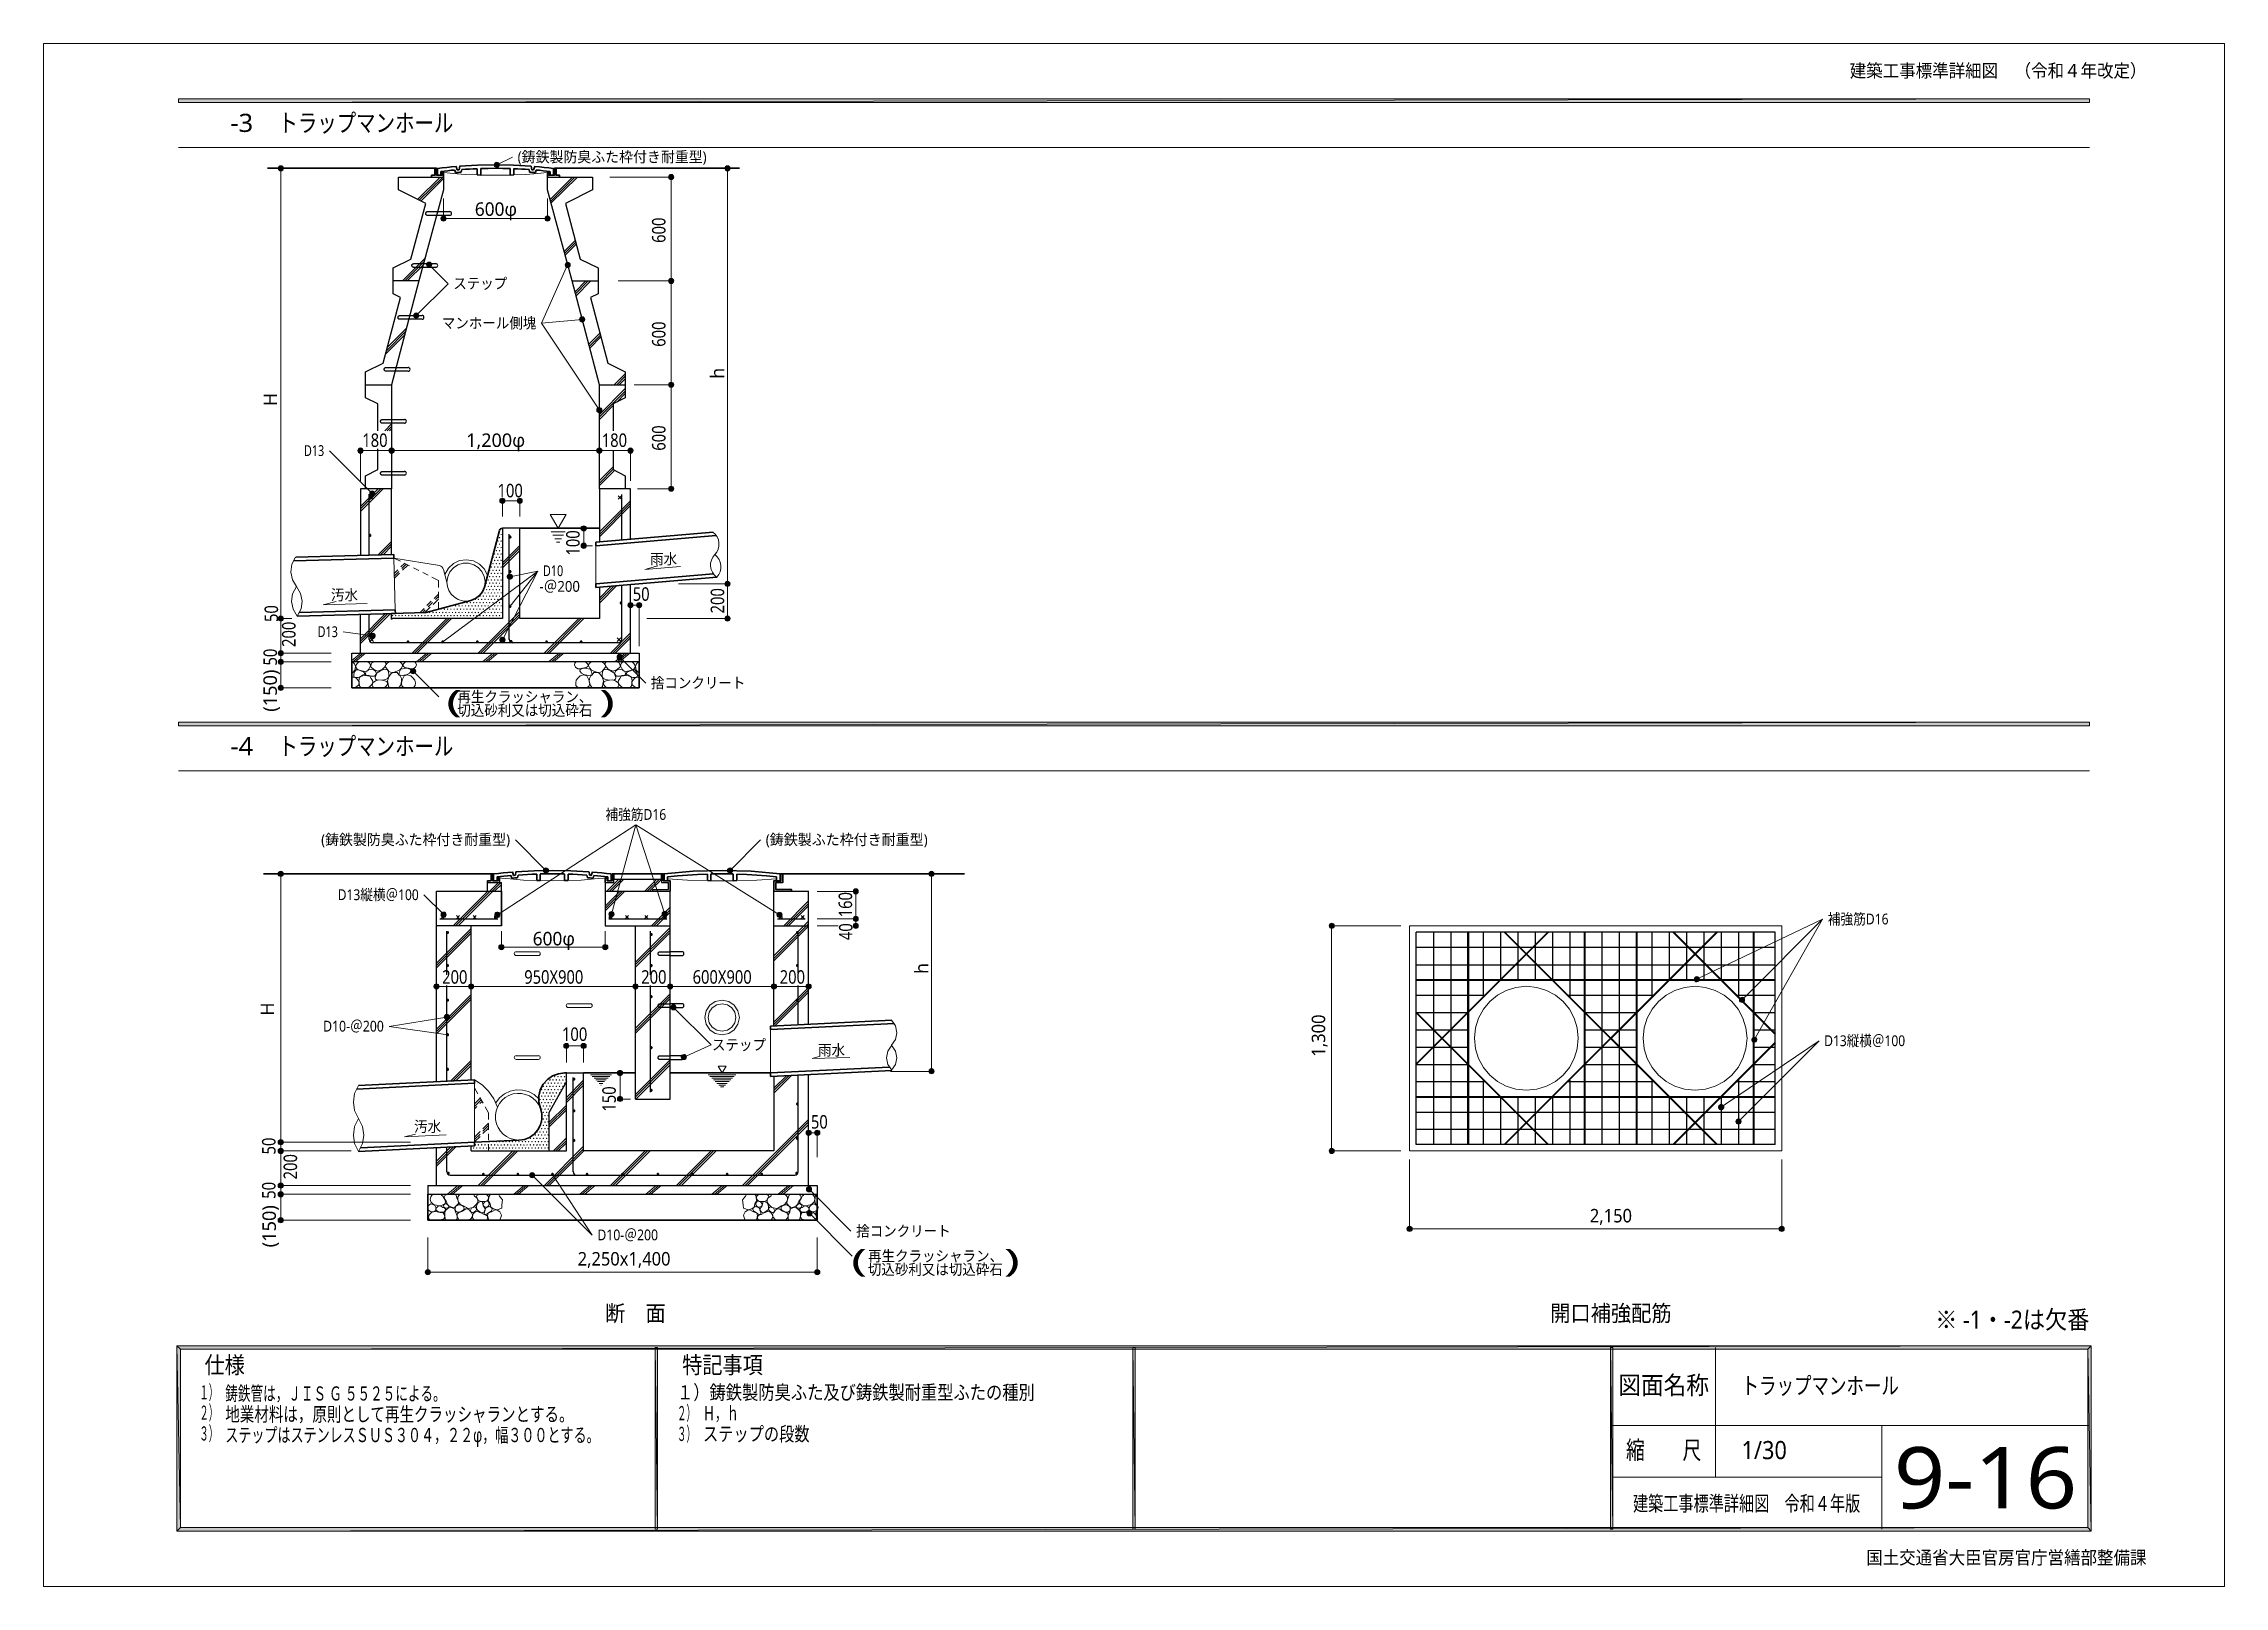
# Model space of a CAD drawing. Header units: millimetres. Extents: x 0 to 420, y 0 to 297.
import ezdxf
from ezdxf.enums import TextEntityAlignment as Align

# ---------------------------------------------------------------- set-up
doc = ezdxf.new("R2010")
doc.units = ezdxf.units.MM
doc.styles.add('kst32b', font='NotoSansJP-Variable.ttf')

msp = doc.modelspace()

# ---------------------------------------------------------------- texts
at = {"style": 'kst32b'}
for s, height, p, p2 in [('建築工事標準詳細図\u3000（令和４年改定）', 2.54, (348.01, 290.49), (405.16, 290.49)), ('-3', 3.491, (36.17, 279.97), (40.54, 279.97)), ('トラップマンホール', 3.491, (45.4, 279.97), (79.1, 279.97)), ('(鋳鉄製防臭ふた枠付き耐重型)', 2.0791, (91.48, 274.13), (127.87, 274.13)), ('600φ', 2.599, (83.23, 263.82), (91.35, 263.82)), ('600', 2.599, (119.95, 258.61), (119.95, 263.49)), ('ステップ', 2.079, (79.08, 249.77), (89.47, 249.77)), ('マンホール側塊', 2.079, (76.88, 242.15), (95.07, 242.15)), ('600', 2.599, (119.95, 238.61), (119.95, 243.48)), ('600', 2.599, (119.95, 218.61), (119.95, 223.48)), ('D13', 2.079, (50.33, 217.59), (54.23, 217.59)), ('180', 2.599, (61.55, 219.33), (66.43, 219.33)), ('1,200φ', 2.599, (81.56, 219.33), (92.93, 219.33)), ('180', 2.599, (107.67, 219.33), (112.55, 219.33)), ('100', 2.599, (87.61, 209.63), (92.48, 209.63)), ('100', 2.599, (103.42, 198.42), (103.42, 203.29)), ('雨水', 2.079, (116.99, 196.74), (122.19, 196.74)), ('-＠200', 2.079, (95.67, 191.45), (103.47, 191.45)), ('D10', 2.079, (96.35, 194.46), (100.25, 194.46)), ('汚水', 2.079, (55.52, 189.82), (60.72, 189.82)), ('50', 2.599, (113.64, 189.72), (116.89, 189.72)), ('200', 2.599, (131.25, 187.28), (131.25, 192.16)), ('50', 2.599, (45.34, 185.63), (45.34, 188.88)), ('200', 2.599, (48.7, 180.83), (48.7, 185.7)), ('D13', 2.079, (52.96, 182.73), (56.86, 182.73)), ('50', 2.599, (45.13, 177.25), (45.13, 180.5)), ('(150)', 2.599, (45.11, 168.36), (45.11, 176.48)), ('(          )', 4.3315, (77.72, 168.23), (110.21, 168.23)), ('再生クラッシャラン、', 2.079, (79.88, 170.2), (105.87, 170.2)), ('捨コンクリート', 2.079, (117.14, 172.89), (135.33, 172.89)), ('切込砂利又は切込砕石', 2.079, (79.86, 167.6), (105.85, 167.6)), ('トラップマンホール', 3.491, (45.4, 159.98), (79.1, 159.98)), ('-4', 3.491, (36.17, 159.98), (40.54, 159.98)), ('補強筋D16', 2.079, (108.39, 147.55), (120.09, 147.55)), ('(鋳鉄製防臭ふた枠付き耐重型)', 2.0791, (53.64, 142.71), (90.02, 142.71)), ('(鋳鉄製ふた枠付き耐重型)', 2.0791, (139.26, 142.71), (170.44, 142.71)), ('D13縦横＠100', 2.079, (56.83, 132.1), (72.43, 132.1)), ('160', 2.599, (155.89, 128.78), (155.89, 133.65)), ('600φ', 2.599, (94.38, 123.38), (102.5, 123.38)), ('40', 2.599, (155.96, 124.4), (155.96, 127.65)), ('補強筋D16', 2.079, (343.79, 127.42), (355.48, 127.42)), ('200', 2.599, (76.94, 116.01), (81.81, 116.01)), ('950X900', 2.599, (92.75, 116.01), (104.12, 116.01)), ('200', 2.599, (115.27, 116.01), (120.15, 116.01)), ('600X900', 2.599, (125.18, 116.01), (136.55, 116.01)), ('200', 2.599, (141.94, 116.01), (146.82, 116.01)), ('1,300', 2.599, (246.99, 101.96), (246.99, 110.08)), ('D10-＠200', 2.079, (54.02, 106.79), (65.71, 106.79)), ('100', 2.599, (100.01, 104.99), (104.89, 104.99)), ('ステップ', 2.079, (128.9, 103.21), (139.3, 103.21)), ('D13縦横＠100', 2.079, (343.09, 103.99), (358.68, 103.99)), ('雨水', 2.079, (149.33, 102.19), (154.53, 102.19)), ('150', 2.599, (110.38, 91.38), (110.38, 96.25)), ('汚水', 2.079, (71.54, 87.48), (76.74, 87.48)), ('50', 2.599, (147.96, 88.12), (151.2, 88.12)), ('50', 2.599, (44.85, 83.14), (44.85, 86.39)), ('200', 2.599, (49, 78.34), (49, 83.21)), ('50', 2.599, (44.85, 74.61), (44.85, 77.86)), ('(150)', 2.599, (44.92, 65.26), (44.92, 73.38)), ('2,150', 2.599, (297.96, 70.06), (306.08, 70.06)), ('D10-＠200', 2.079, (106.83, 66.61), (118.52, 66.61)), ('捨コンクリート', 2.079, (156.68, 67.37), (174.87, 67.37)), ('2,250x1,400', 2.5989, (103.04, 61.76), (120.91, 61.76)), ('(          )', 4.3315, (155.7, 60.6), (188.19, 60.6)), ('再生クラッシャラン、', 2.079, (158.96, 62.57), (184.95, 62.57)), ('切込砂利又は切込砕石', 2.079, (158.92, 59.97), (184.91, 59.97)), ('開口補強配筋', 3.119, (290.32, 51.01), (313.71, 51.01)), ('断\u3000面', 3.119, (108.31, 51.01), (120, 51.01)), ('※ -1・-2は欠番', 3.491, (364.47, 49.59), (394.16, 49.59)), ('仕様', 3.273, (31.18, 40.98), (38.94, 40.98)), ('特記事項', 3.273, (123.17, 40.98), (138.69, 40.98)), ('１）', 2.728, (30.18, 35.98), (33.81, 35.98)), ('鋳鉄管は，ＪＩＳ Ｇ ５５２５による。', 2.7278, (35.18, 35.77), (77.62, 35.77)), ('１）鋳鉄製防臭ふた及び鋳鉄製耐重型ふたの種別', 2.7278, (122.17, 35.98), (191.07, 35.98)), ('図面名称', 3.491, (303.45, 36.98), (320.9, 36.98)), ('トラップマンホール', 3.311, (327.17, 36.98), (357.48, 36.98)), ('２）', 2.728, (30.18, 32.07), (33.81, 32.07)), ('地業材料は，原則として再生クラッシャランとする。', 2.7278, (35.18, 31.77), (102.25, 31.77)), ('２）', 2.728, (122.17, 31.98), (125.8, 31.98)), ('Ｈ，ｈ', 2.728, (127.17, 31.98), (134.08, 31.98)), ('３）', 2.728, (30.18, 28.07), (33.81, 28.07)), ('ステップはステンレスＳＵＳ３０４，２２φ，幅３００とする。', 2.7278, (35.18, 27.77), (107.27, 27.77)), ('３）', 2.728, (122.17, 27.98), (125.8, 27.98)), ('ステップの段数', 2.728, (127.17, 27.98), (147.7, 27.98)), ('縮\u3000\u3000尺', 3.491, (304.91, 24.49), (319.43, 24.49)), ('1/30', 3.491, (327.17, 24.49), (335.9, 24.49)), ('9-16', 11.831, (356.51, 14.99), (391.8, 14.99)), ('建築工事標準詳細図\u3000令和４年版', 2.919, (306.26, 14.5), (350.04, 14.5)), ('国土交通省大臣官房官庁営繕部整備課', 2.54, (351.18, 4.27), (405.16, 4.27))]:
    msp.add_text(s, height=height, dxfattribs=at).set_placement(p, p2, align=Align.FIT)
for s, p in [('h', (131.25, 232.47)), ('H', (45.15, 227.22)), ('h', (170.58, 117.9)), ('H', (44.58, 109.88))]:
    msp.add_text(s, height=2.6, rotation=90, dxfattribs=at).set_placement(p)

# ---------------------------------------------------------------- hatches: boundary and pattern name
h = msp.add_hatch(color=7)
h.paths.add_polyline_path([(394.17, 285.62), (394.17, 286.32), (26.18, 285.62), (394.17, 285.62)])
h.paths.add_polyline_path([(394.17, 286.32), (26.18, 285.62), (26.18, 286.32), (394.17, 286.32)])
h = msp.add_hatch(color=7)
h.paths.add_polyline_path([(45.42, 273.16), (45.38, 272.97), (45.89, 272.97), (45.42, 273.16)])
h.paths.add_polyline_path([(45.38, 272.97), (45.89, 272.97), (45.42, 272.77), (45.38, 272.97)])
h.paths.add_polyline_path([(45.89, 272.97), (45.42, 272.77), (45.53, 272.61), (45.89, 272.97)])
h = msp.add_hatch(color=7)
h.paths.add_polyline_path([(45.89, 273.45), (45.7, 273.43), (45.89, 272.97), (45.89, 273.45)])
h.paths.add_polyline_path([(45.7, 273.43), (45.89, 272.97), (45.53, 273.3), (45.7, 273.43)])
h.paths.add_polyline_path([(45.89, 272.97), (45.53, 273.3), (45.42, 273.16), (45.89, 272.97)])
for points in [[(46.08, 273.43), (45.89, 273.45), (45.89, 272.97), (46.08, 273.43)], [(86.97, 273.58), (87.04, 273.41), (87.48, 273.62), (86.97, 273.58)], [(132.08, 273.43), (131.87, 273.45), (131.87, 272.97), (132.08, 273.43)], [(121.24, 271.76), (121.05, 271.8), (121.05, 271.29), (121.24, 271.76)], [(76.75, 263.48), (76.71, 263.29), (77.22, 263.29), (76.75, 263.48)], [(97.68, 263.1), (97.71, 263.29), (97.22, 263.29), (97.68, 263.1)], [(74.25, 254.87), (74.08, 254.76), (74.44, 254.42), (74.25, 254.87)], [(101.3, 254.83), (101.11, 254.85), (101.11, 254.36), (101.3, 254.83)], [(121.24, 251.76), (121.05, 251.8), (121.05, 251.29), (121.24, 251.76)], [(72.14, 245.09), (71.95, 245.13), (71.95, 244.62), (72.14, 245.09)], [(104.1, 244.35), (103.91, 244.39), (103.91, 243.88), (104.1, 244.35)], [(121.24, 231.75), (121.05, 231.8), (121.05, 231.29), (121.24, 231.75)], [(107.4, 226.89), (107.21, 226.93), (107.21, 226.42), (107.4, 226.89)], [(61.68, 218.44), (61.72, 218.63), (61.21, 218.63), (61.68, 218.44)], [(66.76, 218.82), (66.72, 218.63), (67.2, 218.63), (66.76, 218.82)], [(106.74, 218.82), (106.72, 218.63), (107.21, 218.63), (106.74, 218.82)], [(113.67, 218.44), (113.71, 218.63), (113.22, 218.63), (113.67, 218.44)], [(63.67, 209.89), (63.84, 209.99), (63.48, 210.35), (63.67, 209.89)], [(120.86, 210.84), (121.05, 210.8), (121.05, 211.29), (120.86, 210.84)], [(88.73, 209.42), (88.54, 209.47), (88.54, 208.98), (88.73, 209.42)], [(92.07, 209.42), (91.88, 209.47), (91.88, 208.98), (92.07, 209.42)], [(87.99, 203.16), (87.97, 203.14), (87.95, 203.12), (87.97, 203.09), (87.99, 203.07), (88.01, 203.09), (88.03, 203.12), (88.01, 203.14), (87.99, 203.16)], [(87.99, 201.91), (87.97, 201.89), (87.95, 201.87), (87.97, 201.85), (87.99, 201.82), (88.01, 201.85), (88.03, 201.87), (88.01, 201.89), (87.99, 201.91)], [(88.31, 202.52), (88.29, 202.5), (88.27, 202.48), (88.29, 202.46), (88.31, 202.44), (88.33, 202.46), (88.35, 202.48), (88.33, 202.5), (88.31, 202.52)], [(104.39, 204.11), (104.2, 204.15), (104.2, 203.67), (104.39, 204.11)], [(86.74, 198.14), (86.72, 198.12), (86.7, 198.1), (86.72, 198.08), (86.74, 198.06), (86.76, 198.08), (86.78, 198.1), (86.76, 198.12), (86.74, 198.14)], [(87.06, 198.78), (87.04, 198.75), (87.02, 198.73), (87.04, 198.71), (87.06, 198.69), (87.08, 198.71), (87.1, 198.73), (87.08, 198.75), (87.06, 198.78)], [(87.06, 197.53), (87.04, 197.51), (87.02, 197.48), (87.04, 197.46), (87.06, 197.44), (87.08, 197.46), (87.1, 197.48), (87.08, 197.51), (87.06, 197.53)], [(87.35, 200.66), (87.33, 200.64), (87.31, 200.62), (87.33, 200.6), (87.35, 200.58), (87.38, 200.6), (87.4, 200.62), (87.38, 200.64), (87.35, 200.66)], [(87.35, 199.39), (87.33, 199.37), (87.31, 199.35), (87.33, 199.33), (87.35, 199.31), (87.38, 199.33), (87.4, 199.35), (87.38, 199.37), (87.35, 199.39)], [(87.35, 198.14), (87.33, 198.12), (87.31, 198.1), (87.33, 198.08), (87.35, 198.06), (87.38, 198.08), (87.4, 198.1), (87.38, 198.12), (87.35, 198.14)], [(87.67, 201.27), (87.65, 201.25), (87.63, 201.23), (87.65, 201.21), (87.67, 201.19), (87.69, 201.21), (87.71, 201.23), (87.69, 201.25), (87.67, 201.27)], [(87.67, 200.02), (87.65, 200), (87.63, 199.98), (87.65, 199.96), (87.67, 199.94), (87.69, 199.96), (87.71, 199.98), (87.69, 200), (87.67, 200.02)], [(87.67, 198.78), (87.65, 198.75), (87.63, 198.73), (87.65, 198.71), (87.67, 198.69), (87.69, 198.71), (87.71, 198.73), (87.69, 198.75), (87.67, 198.78)], [(87.67, 197.53), (87.65, 197.51), (87.63, 197.48), (87.65, 197.46), (87.67, 197.44), (87.69, 197.46), (87.71, 197.48), (87.69, 197.51), (87.67, 197.53)], [(87.99, 200.66), (87.97, 200.64), (87.95, 200.62), (87.97, 200.6), (87.99, 200.58), (88.01, 200.6), (88.03, 200.62), (88.01, 200.64), (87.99, 200.66)], [(87.99, 199.39), (87.97, 199.37), (87.95, 199.35), (87.97, 199.33), (87.99, 199.31), (88.01, 199.33), (88.03, 199.35), (88.01, 199.37), (87.99, 199.39)], [(87.99, 198.14), (87.97, 198.12), (87.95, 198.1), (87.97, 198.08), (87.99, 198.06), (88.01, 198.08), (88.03, 198.1), (88.01, 198.12), (87.99, 198.14)], [(88.31, 201.27), (88.29, 201.25), (88.27, 201.23), (88.29, 201.21), (88.31, 201.19), (88.33, 201.21), (88.35, 201.23), (88.33, 201.25), (88.31, 201.27)], [(88.31, 200.02), (88.29, 200), (88.27, 199.98), (88.29, 199.96), (88.31, 199.94), (88.33, 199.96), (88.35, 199.98), (88.33, 200), (88.31, 200.02)], [(88.31, 198.78), (88.29, 198.75), (88.27, 198.73), (88.29, 198.71), (88.31, 198.69), (88.33, 198.71), (88.35, 198.73), (88.33, 198.75), (88.31, 198.78)], [(88.31, 197.53), (88.29, 197.51), (88.27, 197.48), (88.29, 197.46), (88.31, 197.44), (88.33, 197.46), (88.35, 197.48), (88.33, 197.51), (88.31, 197.53)], [(104.39, 200.79), (104.2, 200.83), (104.2, 200.32), (104.39, 200.79)], [(85.81, 195.03), (85.79, 195.01), (85.77, 194.99), (85.79, 194.97), (85.81, 194.94), (85.83, 194.97), (85.85, 194.99), (85.83, 195.01), (85.81, 195.03)], [(85.81, 193.78), (85.79, 193.76), (85.77, 193.74), (85.79, 193.72), (85.81, 193.7), (85.83, 193.72), (85.85, 193.74), (85.83, 193.76), (85.81, 193.78)], [(86.11, 195.64), (86.08, 195.62), (86.06, 195.6), (86.08, 195.58), (86.11, 195.56), (86.13, 195.58), (86.15, 195.6), (86.13, 195.62), (86.11, 195.64)], [(86.11, 194.39), (86.08, 194.37), (86.06, 194.35), (86.08, 194.33), (86.11, 194.31), (86.13, 194.33), (86.15, 194.35), (86.13, 194.37), (86.11, 194.39)], [(86.42, 196.28), (86.4, 196.26), (86.38, 196.24), (86.4, 196.22), (86.42, 196.19), (86.44, 196.22), (86.47, 196.24), (86.44, 196.26), (86.42, 196.28)], [(86.42, 195.03), (86.4, 195.01), (86.38, 194.99), (86.4, 194.97), (86.42, 194.94), (86.44, 194.97), (86.47, 194.99), (86.44, 195.01), (86.42, 195.03)], [(86.42, 193.78), (86.4, 193.76), (86.38, 193.74), (86.4, 193.72), (86.42, 193.7), (86.44, 193.72), (86.47, 193.74), (86.44, 193.76), (86.42, 193.78)], [(86.74, 196.89), (86.72, 196.87), (86.7, 196.85), (86.72, 196.83), (86.74, 196.81), (86.76, 196.83), (86.78, 196.85), (86.76, 196.87), (86.74, 196.89)], [(86.74, 195.64), (86.72, 195.62), (86.7, 195.6), (86.72, 195.58), (86.74, 195.56), (86.76, 195.58), (86.78, 195.6), (86.76, 195.62), (86.74, 195.64)], [(86.74, 194.39), (86.72, 194.37), (86.7, 194.35), (86.72, 194.33), (86.74, 194.31), (86.76, 194.33), (86.78, 194.35), (86.76, 194.37), (86.74, 194.39)], [(87.06, 196.28), (87.04, 196.26), (87.02, 196.24), (87.04, 196.22), (87.06, 196.19), (87.08, 196.22), (87.1, 196.24), (87.08, 196.26), (87.06, 196.28)], [(87.06, 195.03), (87.04, 195.01), (87.02, 194.99), (87.04, 194.97), (87.06, 194.94), (87.08, 194.97), (87.1, 194.99), (87.08, 195.01), (87.06, 195.03)], [(87.06, 193.78), (87.04, 193.76), (87.02, 193.74), (87.04, 193.72), (87.06, 193.7), (87.08, 193.72), (87.1, 193.74), (87.08, 193.76), (87.06, 193.78)], [(87.35, 196.89), (87.33, 196.87), (87.31, 196.85), (87.33, 196.83), (87.35, 196.81), (87.38, 196.83), (87.4, 196.85), (87.38, 196.87), (87.35, 196.89)], [(87.35, 195.64), (87.33, 195.62), (87.31, 195.6), (87.33, 195.58), (87.35, 195.56), (87.38, 195.58), (87.4, 195.6), (87.38, 195.62), (87.35, 195.64)], [(87.35, 194.39), (87.33, 194.37), (87.31, 194.35), (87.33, 194.33), (87.35, 194.31), (87.38, 194.33), (87.4, 194.35), (87.38, 194.37), (87.35, 194.39)], [(87.67, 196.28), (87.65, 196.26), (87.63, 196.24), (87.65, 196.22), (87.67, 196.19), (87.69, 196.22), (87.71, 196.24), (87.69, 196.26), (87.67, 196.28)], [(87.67, 195.03), (87.65, 195.01), (87.63, 194.99), (87.65, 194.97), (87.67, 194.94), (87.69, 194.97), (87.71, 194.99), (87.69, 195.01), (87.67, 195.03)], [(87.67, 193.78), (87.65, 193.76), (87.63, 193.74), (87.65, 193.72), (87.67, 193.7), (87.69, 193.72), (87.71, 193.74), (87.69, 193.76), (87.67, 193.78)], [(87.99, 196.89), (87.97, 196.87), (87.95, 196.85), (87.97, 196.83), (87.99, 196.81), (88.01, 196.83), (88.03, 196.85), (88.01, 196.87), (87.99, 196.89)], [(87.99, 195.64), (87.97, 195.62), (87.95, 195.6), (87.97, 195.58), (87.99, 195.56), (88.01, 195.58), (88.03, 195.6), (88.01, 195.62), (87.99, 195.64)], [(87.99, 194.39), (87.97, 194.37), (87.95, 194.35), (87.97, 194.33), (87.99, 194.31), (88.01, 194.33), (88.03, 194.35), (88.01, 194.37), (87.99, 194.39)], [(88.31, 196.28), (88.29, 196.26), (88.27, 196.24), (88.29, 196.22), (88.31, 196.19), (88.33, 196.22), (88.35, 196.24), (88.33, 196.26), (88.31, 196.28)], [(88.31, 195.03), (88.29, 195.01), (88.27, 194.99), (88.29, 194.97), (88.31, 194.94), (88.33, 194.97), (88.35, 194.99), (88.33, 195.01), (88.31, 195.03)], [(88.31, 193.78), (88.29, 193.76), (88.27, 193.74), (88.29, 193.72), (88.31, 193.7), (88.33, 193.72), (88.35, 193.74), (88.33, 193.76), (88.31, 193.78)], [(89.49, 194.46), (89.49, 194.27), (89.98, 194.35), (89.49, 194.46)], [(132.08, 193.42), (131.87, 193.46), (131.87, 192.96), (132.08, 193.42)], [(81.11, 189.4), (81.09, 189.38), (81.07, 189.36), (81.09, 189.34), (81.11, 189.31), (81.13, 189.34), (81.15, 189.36), (81.13, 189.38), (81.11, 189.4)], [(81.75, 189.4), (81.72, 189.38), (81.7, 189.36), (81.72, 189.34), (81.75, 189.31), (81.77, 189.34), (81.79, 189.36), (81.77, 189.38), (81.75, 189.4)], [(82.36, 189.4), (82.34, 189.38), (82.32, 189.36), (82.34, 189.34), (82.36, 189.31), (82.38, 189.34), (82.4, 189.36), (82.38, 189.38), (82.36, 189.4)], [(82.99, 189.4), (82.97, 189.38), (82.95, 189.36), (82.97, 189.34), (82.99, 189.31), (83.02, 189.34), (83.04, 189.36), (83.02, 189.38), (82.99, 189.4)], [(83.31, 190.03), (83.29, 190.01), (83.27, 189.99), (83.29, 189.97), (83.31, 189.95), (83.33, 189.97), (83.35, 189.99), (83.33, 190.01), (83.31, 190.03)], [(83.61, 189.4), (83.59, 189.38), (83.57, 189.36), (83.59, 189.34), (83.61, 189.31), (83.63, 189.34), (83.65, 189.36), (83.63, 189.38), (83.61, 189.4)], [(83.93, 190.03), (83.9, 190.01), (83.88, 189.99), (83.9, 189.97), (83.93, 189.95), (83.95, 189.97), (83.97, 189.99), (83.95, 190.01), (83.93, 190.03)], [(84.24, 190.65), (84.22, 190.63), (84.2, 190.61), (84.22, 190.58), (84.24, 190.56), (84.26, 190.58), (84.29, 190.61), (84.26, 190.63), (84.24, 190.65)], [(84.24, 189.4), (84.22, 189.38), (84.2, 189.36), (84.22, 189.34), (84.24, 189.31), (84.26, 189.34), (84.29, 189.36), (84.26, 189.38), (84.24, 189.4)], [(84.56, 190.03), (84.54, 190.01), (84.52, 189.99), (84.54, 189.97), (84.56, 189.95), (84.58, 189.97), (84.6, 189.99), (84.58, 190.01), (84.56, 190.03)], [(84.86, 190.65), (84.84, 190.63), (84.81, 190.61), (84.84, 190.58), (84.86, 190.56), (84.88, 190.58), (84.9, 190.61), (84.88, 190.63), (84.86, 190.65)], [(84.86, 189.4), (84.84, 189.38), (84.81, 189.36), (84.84, 189.34), (84.86, 189.31), (84.88, 189.34), (84.9, 189.36), (84.88, 189.38), (84.86, 189.4)], [(85.17, 192.53), (85.15, 192.51), (85.13, 192.49), (85.15, 192.47), (85.17, 192.45), (85.2, 192.47), (85.22, 192.49), (85.2, 192.51), (85.17, 192.53)], [(85.17, 191.28), (85.15, 191.26), (85.13, 191.24), (85.15, 191.22), (85.17, 191.2), (85.2, 191.22), (85.22, 191.24), (85.2, 191.26), (85.17, 191.28)], [(85.17, 190.03), (85.15, 190.01), (85.13, 189.99), (85.15, 189.97), (85.17, 189.95), (85.2, 189.97), (85.22, 189.99), (85.2, 190.01), (85.17, 190.03)], [(85.49, 193.15), (85.47, 193.12), (85.45, 193.1), (85.47, 193.08), (85.49, 193.06), (85.51, 193.08), (85.53, 193.1), (85.51, 193.12), (85.49, 193.15)], [(85.49, 191.9), (85.47, 191.88), (85.45, 191.85), (85.47, 191.83), (85.49, 191.81), (85.51, 191.83), (85.53, 191.85), (85.51, 191.88), (85.49, 191.9)], [(85.49, 190.65), (85.47, 190.63), (85.45, 190.61), (85.47, 190.58), (85.49, 190.56), (85.51, 190.58), (85.53, 190.61), (85.51, 190.63), (85.49, 190.65)], [(85.49, 189.4), (85.47, 189.38), (85.45, 189.36), (85.47, 189.34), (85.49, 189.31), (85.51, 189.34), (85.53, 189.36), (85.51, 189.38), (85.49, 189.4)], [(85.81, 192.53), (85.79, 192.51), (85.77, 192.49), (85.79, 192.47), (85.81, 192.45), (85.83, 192.47), (85.85, 192.49), (85.83, 192.51), (85.81, 192.53)], [(85.81, 191.28), (85.79, 191.26), (85.77, 191.24), (85.79, 191.22), (85.81, 191.2), (85.83, 191.22), (85.85, 191.24), (85.83, 191.26), (85.81, 191.28)], [(85.81, 190.03), (85.79, 190.01), (85.77, 189.99), (85.79, 189.97), (85.81, 189.95), (85.83, 189.97), (85.85, 189.99), (85.83, 190.01), (85.81, 190.03)], [(86.11, 193.15), (86.08, 193.12), (86.06, 193.1), (86.08, 193.08), (86.11, 193.06), (86.13, 193.08), (86.15, 193.1), (86.13, 193.12), (86.11, 193.15)], [(86.11, 191.9), (86.08, 191.88), (86.06, 191.85), (86.08, 191.83), (86.11, 191.81), (86.13, 191.83), (86.15, 191.85), (86.13, 191.88), (86.11, 191.9)], [(86.11, 190.65), (86.08, 190.63), (86.06, 190.61), (86.08, 190.58), (86.11, 190.56), (86.13, 190.58), (86.15, 190.61), (86.13, 190.63), (86.11, 190.65)], [(86.11, 189.4), (86.08, 189.38), (86.06, 189.36), (86.08, 189.34), (86.11, 189.31), (86.13, 189.34), (86.15, 189.36), (86.13, 189.38), (86.11, 189.4)], [(86.42, 192.53), (86.4, 192.51), (86.38, 192.49), (86.4, 192.47), (86.42, 192.45), (86.44, 192.47), (86.47, 192.49), (86.44, 192.51), (86.42, 192.53)], [(86.42, 191.28), (86.4, 191.26), (86.38, 191.24), (86.4, 191.22), (86.42, 191.2), (86.44, 191.22), (86.47, 191.24), (86.44, 191.26), (86.42, 191.28)], [(86.42, 190.03), (86.4, 190.01), (86.38, 189.99), (86.4, 189.97), (86.42, 189.95), (86.44, 189.97), (86.47, 189.99), (86.44, 190.01), (86.42, 190.03)], [(86.74, 193.15), (86.72, 193.12), (86.7, 193.1), (86.72, 193.08), (86.74, 193.06), (86.76, 193.08), (86.78, 193.1), (86.76, 193.12), (86.74, 193.15)], [(86.74, 191.9), (86.72, 191.88), (86.7, 191.85), (86.72, 191.83), (86.74, 191.81), (86.76, 191.83), (86.78, 191.85), (86.76, 191.88), (86.74, 191.9)], [(86.74, 190.65), (86.72, 190.63), (86.7, 190.61), (86.72, 190.58), (86.74, 190.56), (86.76, 190.58), (86.78, 190.61), (86.76, 190.63), (86.74, 190.65)], [(86.74, 189.4), (86.72, 189.38), (86.7, 189.36), (86.72, 189.34), (86.74, 189.31), (86.76, 189.34), (86.78, 189.36), (86.76, 189.38), (86.74, 189.4)], [(87.06, 192.53), (87.04, 192.51), (87.02, 192.49), (87.04, 192.47), (87.06, 192.45), (87.08, 192.47), (87.1, 192.49), (87.08, 192.51), (87.06, 192.53)], [(87.06, 191.28), (87.04, 191.26), (87.02, 191.24), (87.04, 191.22), (87.06, 191.2), (87.08, 191.22), (87.1, 191.24), (87.08, 191.26), (87.06, 191.28)], [(87.06, 190.03), (87.04, 190.01), (87.02, 189.99), (87.04, 189.97), (87.06, 189.95), (87.08, 189.97), (87.1, 189.99), (87.08, 190.01), (87.06, 190.03)], [(87.35, 193.15), (87.33, 193.12), (87.31, 193.1), (87.33, 193.08), (87.35, 193.06), (87.38, 193.08), (87.4, 193.1), (87.38, 193.12), (87.35, 193.15)], [(87.35, 191.9), (87.33, 191.88), (87.31, 191.85), (87.33, 191.83), (87.35, 191.81), (87.38, 191.83), (87.4, 191.85), (87.38, 191.88), (87.35, 191.9)], [(87.35, 190.65), (87.33, 190.63), (87.31, 190.61), (87.33, 190.58), (87.35, 190.56), (87.38, 190.58), (87.4, 190.61), (87.38, 190.63), (87.35, 190.65)], [(87.35, 189.4), (87.33, 189.38), (87.31, 189.36), (87.33, 189.34), (87.35, 189.31), (87.38, 189.34), (87.4, 189.36), (87.38, 189.38), (87.35, 189.4)], [(87.67, 192.53), (87.65, 192.51), (87.63, 192.49), (87.65, 192.47), (87.67, 192.45), (87.69, 192.47), (87.71, 192.49), (87.69, 192.51), (87.67, 192.53)], [(87.67, 191.28), (87.65, 191.26), (87.63, 191.24), (87.65, 191.22), (87.67, 191.2), (87.69, 191.22), (87.71, 191.24), (87.69, 191.26), (87.67, 191.28)], [(87.67, 190.03), (87.65, 190.01), (87.63, 189.99), (87.65, 189.97), (87.67, 189.95), (87.69, 189.97), (87.71, 189.99), (87.69, 190.01), (87.67, 190.03)], [(87.99, 193.15), (87.97, 193.12), (87.95, 193.1), (87.97, 193.08), (87.99, 193.06), (88.01, 193.08), (88.03, 193.1), (88.01, 193.12), (87.99, 193.15)], [(87.99, 191.9), (87.97, 191.88), (87.95, 191.85), (87.97, 191.83), (87.99, 191.81), (88.01, 191.83), (88.03, 191.85), (88.01, 191.88), (87.99, 191.9)], [(87.99, 190.65), (87.97, 190.63), (87.95, 190.61), (87.97, 190.58), (87.99, 190.56), (88.01, 190.58), (88.03, 190.61), (88.01, 190.63), (87.99, 190.65)], [(87.99, 189.4), (87.97, 189.38), (87.95, 189.36), (87.97, 189.34), (87.99, 189.31), (88.01, 189.34), (88.03, 189.36), (88.01, 189.38), (87.99, 189.4)], [(88.31, 192.53), (88.29, 192.51), (88.27, 192.49), (88.29, 192.47), (88.31, 192.45), (88.33, 192.47), (88.35, 192.49), (88.33, 192.51), (88.31, 192.53)], [(88.31, 191.28), (88.29, 191.26), (88.27, 191.24), (88.29, 191.22), (88.31, 191.2), (88.33, 191.22), (88.35, 191.24), (88.33, 191.26), (88.31, 191.28)], [(88.31, 190.03), (88.29, 190.01), (88.27, 189.99), (88.29, 189.97), (88.31, 189.95), (88.33, 189.97), (88.35, 189.99), (88.33, 190.01), (88.31, 190.03)], [(113.41, 189.34), (113.22, 189.38), (113.22, 188.87), (113.41, 189.34)], [(115.06, 189.34), (114.87, 189.38), (114.87, 188.87), (115.06, 189.34)], [(46.08, 186.75), (45.89, 186.8), (45.89, 186.29), (46.08, 186.75)], [(67.2, 186.39), (67.14, 186.37), (67.1, 186.33), (67.1, 186.25), (67.14, 186.2), (67.2, 186.18), (67.27, 186.2), (67.31, 186.25), (67.31, 186.33), (67.27, 186.37), (67.2, 186.39)], [(67.37, 186.9), (67.35, 186.88), (67.33, 186.86), (67.35, 186.84), (67.37, 186.82), (67.39, 186.84), (67.42, 186.86), (67.39, 186.88), (67.37, 186.9)], [(67.99, 186.9), (67.97, 186.88), (67.95, 186.86), (67.97, 186.84), (67.99, 186.82), (68.01, 186.84), (68.03, 186.86), (68.01, 186.88), (67.99, 186.9)], [(68.62, 186.9), (68.6, 186.88), (68.58, 186.86), (68.6, 186.84), (68.62, 186.82), (68.64, 186.84), (68.66, 186.86), (68.64, 186.88), (68.62, 186.9)], [(69.24, 186.9), (69.22, 186.88), (69.19, 186.86), (69.22, 186.84), (69.24, 186.82), (69.26, 186.84), (69.28, 186.86), (69.26, 186.88), (69.24, 186.9)], [(69.87, 186.9), (69.85, 186.88), (69.83, 186.86), (69.85, 186.84), (69.87, 186.82), (69.89, 186.84), (69.91, 186.86), (69.89, 186.88), (69.87, 186.9)], [(70.48, 186.9), (70.46, 186.88), (70.44, 186.86), (70.46, 186.84), (70.48, 186.82), (70.51, 186.84), (70.53, 186.86), (70.51, 186.88), (70.48, 186.9)], [(71.12, 186.9), (71.1, 186.88), (71.08, 186.86), (71.1, 186.84), (71.12, 186.82), (71.14, 186.84), (71.16, 186.86), (71.14, 186.88), (71.12, 186.9)], [(71.73, 186.9), (71.71, 186.88), (71.69, 186.86), (71.71, 186.84), (71.73, 186.82), (71.76, 186.84), (71.78, 186.86), (71.76, 186.88), (71.73, 186.9)], [(72.37, 186.9), (72.35, 186.88), (72.33, 186.86), (72.35, 186.84), (72.37, 186.82), (72.39, 186.84), (72.41, 186.86), (72.39, 186.88), (72.37, 186.9)], [(72.98, 186.9), (72.96, 186.88), (72.94, 186.86), (72.96, 186.84), (72.98, 186.82), (73, 186.84), (73.02, 186.86), (73, 186.88), (72.98, 186.9)], [(73.62, 186.9), (73.6, 186.88), (73.58, 186.86), (73.6, 186.84), (73.62, 186.82), (73.64, 186.84), (73.66, 186.86), (73.64, 186.88), (73.62, 186.9)], [(74.23, 186.9), (74.21, 186.88), (74.19, 186.86), (74.21, 186.84), (74.23, 186.82), (74.25, 186.84), (74.27, 186.86), (74.25, 186.88), (74.23, 186.9)], [(74.55, 187.52), (74.53, 187.49), (74.51, 187.47), (74.53, 187.45), (74.55, 187.43), (74.57, 187.45), (74.59, 187.47), (74.57, 187.49), (74.55, 187.52)], [(74.87, 186.9), (74.85, 186.88), (74.82, 186.86), (74.85, 186.84), (74.87, 186.82), (74.89, 186.84), (74.91, 186.86), (74.89, 186.88), (74.87, 186.9)], [(75.18, 187.52), (75.16, 187.49), (75.14, 187.47), (75.16, 187.45), (75.18, 187.43), (75.21, 187.45), (75.23, 187.47), (75.21, 187.49), (75.18, 187.52)], [(75.48, 186.9), (75.46, 186.88), (75.44, 186.86), (75.46, 186.84), (75.48, 186.82), (75.5, 186.84), (75.52, 186.86), (75.5, 186.88), (75.48, 186.9)], [(75.8, 187.52), (75.78, 187.49), (75.76, 187.47), (75.78, 187.45), (75.8, 187.43), (75.82, 187.45), (75.84, 187.47), (75.82, 187.49), (75.8, 187.52)], [(76.12, 186.9), (76.09, 186.88), (76.07, 186.86), (76.09, 186.84), (76.12, 186.82), (76.14, 186.84), (76.16, 186.86), (76.14, 186.88), (76.12, 186.9)], [(76.43, 187.52), (76.41, 187.49), (76.39, 187.47), (76.41, 187.45), (76.43, 187.43), (76.45, 187.45), (76.48, 187.47), (76.45, 187.49), (76.43, 187.52)], [(76.75, 188.15), (76.73, 188.13), (76.71, 188.11), (76.73, 188.09), (76.75, 188.07), (76.77, 188.09), (76.79, 188.11), (76.77, 188.13), (76.75, 188.15)], [(76.75, 186.9), (76.73, 186.88), (76.71, 186.86), (76.73, 186.84), (76.75, 186.82), (76.77, 186.84), (76.79, 186.86), (76.77, 186.88), (76.75, 186.9)], [(77.05, 187.52), (77.03, 187.49), (77, 187.47), (77.03, 187.45), (77.05, 187.43), (77.07, 187.45), (77.09, 187.47), (77.07, 187.49), (77.05, 187.52)], [(77.36, 188.15), (77.34, 188.13), (77.32, 188.11), (77.34, 188.09), (77.36, 188.07), (77.39, 188.09), (77.41, 188.11), (77.39, 188.13), (77.36, 188.15)], [(77.36, 186.9), (77.34, 186.88), (77.32, 186.86), (77.34, 186.84), (77.36, 186.82), (77.39, 186.84), (77.41, 186.86), (77.39, 186.88), (77.36, 186.9)], [(77.68, 187.52), (77.66, 187.49), (77.64, 187.47), (77.66, 187.45), (77.68, 187.43), (77.7, 187.45), (77.72, 187.47), (77.7, 187.49), (77.68, 187.52)], [(78, 188.15), (77.98, 188.13), (77.96, 188.11), (77.98, 188.09), (78, 188.07), (78.02, 188.09), (78.04, 188.11), (78.02, 188.13), (78, 188.15)], [(78, 186.9), (77.98, 186.88), (77.96, 186.86), (77.98, 186.84), (78, 186.82), (78.02, 186.84), (78.04, 186.86), (78.02, 186.88), (78, 186.9)], [(78.3, 187.52), (78.27, 187.49), (78.25, 187.47), (78.27, 187.45), (78.3, 187.43), (78.32, 187.45), (78.34, 187.47), (78.32, 187.49), (78.3, 187.52)], [(78.61, 188.15), (78.59, 188.13), (78.57, 188.11), (78.59, 188.09), (78.61, 188.07), (78.63, 188.09), (78.66, 188.11), (78.63, 188.13), (78.61, 188.15)], [(78.61, 186.9), (78.59, 186.88), (78.57, 186.86), (78.59, 186.84), (78.61, 186.82), (78.63, 186.84), (78.66, 186.86), (78.63, 186.88), (78.61, 186.9)], [(78.93, 188.79), (78.91, 188.76), (78.89, 188.74), (78.91, 188.72), (78.93, 188.7), (78.95, 188.72), (78.97, 188.74), (78.95, 188.76), (78.93, 188.79)], [(78.93, 187.52), (78.91, 187.49), (78.89, 187.47), (78.91, 187.45), (78.93, 187.43), (78.95, 187.45), (78.97, 187.47), (78.95, 187.49), (78.93, 187.52)], [(79.25, 188.15), (79.23, 188.13), (79.21, 188.11), (79.23, 188.09), (79.25, 188.07), (79.27, 188.09), (79.29, 188.11), (79.27, 188.13), (79.25, 188.15)], [(79.25, 186.9), (79.23, 186.88), (79.21, 186.86), (79.23, 186.84), (79.25, 186.82), (79.27, 186.84), (79.29, 186.86), (79.27, 186.88), (79.25, 186.9)], [(79.54, 188.79), (79.52, 188.76), (79.5, 188.74), (79.52, 188.72), (79.54, 188.7), (79.57, 188.72), (79.59, 188.74), (79.57, 188.76), (79.54, 188.79)], [(79.54, 187.52), (79.52, 187.49), (79.5, 187.47), (79.52, 187.45), (79.54, 187.43), (79.57, 187.45), (79.59, 187.47), (79.57, 187.49), (79.54, 187.52)], [(79.86, 188.15), (79.84, 188.13), (79.82, 188.11), (79.84, 188.09), (79.86, 188.07), (79.88, 188.09), (79.9, 188.11), (79.88, 188.13), (79.86, 188.15)], [(79.86, 186.9), (79.84, 186.88), (79.82, 186.86), (79.84, 186.84), (79.86, 186.82), (79.88, 186.84), (79.9, 186.86), (79.88, 186.88), (79.86, 186.9)], [(80.18, 188.79), (80.16, 188.76), (80.14, 188.74), (80.16, 188.72), (80.18, 188.7), (80.2, 188.72), (80.22, 188.74), (80.2, 188.76), (80.18, 188.79)], [(80.18, 187.52), (80.16, 187.49), (80.14, 187.47), (80.16, 187.45), (80.18, 187.43), (80.2, 187.45), (80.22, 187.47), (80.2, 187.49), (80.18, 187.52)], [(80.5, 188.15), (80.48, 188.13), (80.45, 188.11), (80.48, 188.09), (80.5, 188.07), (80.52, 188.09), (80.54, 188.11), (80.52, 188.13), (80.5, 188.15)], [(80.5, 186.9), (80.48, 186.88), (80.45, 186.86), (80.48, 186.84), (80.5, 186.82), (80.52, 186.84), (80.54, 186.86), (80.52, 186.88), (80.5, 186.9)], [(80.79, 188.79), (80.77, 188.76), (80.75, 188.74), (80.77, 188.72), (80.79, 188.7), (80.81, 188.72), (80.84, 188.74), (80.81, 188.76), (80.79, 188.79)], [(80.79, 187.52), (80.77, 187.49), (80.75, 187.47), (80.77, 187.45), (80.79, 187.43), (80.81, 187.45), (80.84, 187.47), (80.81, 187.49), (80.79, 187.52)], [(81.11, 188.15), (81.09, 188.13), (81.07, 188.11), (81.09, 188.09), (81.11, 188.07), (81.13, 188.09), (81.15, 188.11), (81.13, 188.13), (81.11, 188.15)], [(81.11, 186.9), (81.09, 186.88), (81.07, 186.86), (81.09, 186.84), (81.11, 186.82), (81.13, 186.84), (81.15, 186.86), (81.13, 186.88), (81.11, 186.9)], [(81.43, 188.79), (81.41, 188.76), (81.39, 188.74), (81.41, 188.72), (81.43, 188.7), (81.45, 188.72), (81.47, 188.74), (81.45, 188.76), (81.43, 188.79)], [(81.43, 187.52), (81.41, 187.49), (81.39, 187.47), (81.41, 187.45), (81.43, 187.43), (81.45, 187.45), (81.47, 187.47), (81.45, 187.49), (81.43, 187.52)], [(81.75, 188.15), (81.72, 188.13), (81.7, 188.11), (81.72, 188.09), (81.75, 188.07), (81.77, 188.09), (81.79, 188.11), (81.77, 188.13), (81.75, 188.15)], [(81.75, 186.9), (81.72, 186.88), (81.7, 186.86), (81.72, 186.84), (81.75, 186.82), (81.77, 186.84), (81.79, 186.86), (81.77, 186.88), (81.75, 186.9)], [(82.06, 188.79), (82.04, 188.76), (82.02, 188.74), (82.04, 188.72), (82.06, 188.7), (82.08, 188.72), (82.11, 188.74), (82.08, 188.76), (82.06, 188.79)], [(82.06, 187.52), (82.04, 187.49), (82.02, 187.47), (82.04, 187.45), (82.06, 187.43), (82.08, 187.45), (82.11, 187.47), (82.08, 187.49), (82.06, 187.52)], [(82.36, 188.15), (82.34, 188.13), (82.32, 188.11), (82.34, 188.09), (82.36, 188.07), (82.38, 188.09), (82.4, 188.11), (82.38, 188.13), (82.36, 188.15)], [(82.36, 186.9), (82.34, 186.88), (82.32, 186.86), (82.34, 186.84), (82.36, 186.82), (82.38, 186.84), (82.4, 186.86), (82.38, 186.88), (82.36, 186.9)], [(82.68, 188.79), (82.66, 188.76), (82.63, 188.74), (82.66, 188.72), (82.68, 188.7), (82.7, 188.72), (82.72, 188.74), (82.7, 188.76), (82.68, 188.79)], [(82.68, 187.52), (82.66, 187.49), (82.63, 187.47), (82.66, 187.45), (82.68, 187.43), (82.7, 187.45), (82.72, 187.47), (82.7, 187.49), (82.68, 187.52)], [(82.99, 188.15), (82.97, 188.13), (82.95, 188.11), (82.97, 188.09), (82.99, 188.07), (83.02, 188.09), (83.04, 188.11), (83.02, 188.13), (82.99, 188.15)], [(82.99, 186.9), (82.97, 186.88), (82.95, 186.86), (82.97, 186.84), (82.99, 186.82), (83.02, 186.84), (83.04, 186.86), (83.02, 186.88), (82.99, 186.9)], [(83.31, 188.79), (83.29, 188.76), (83.27, 188.74), (83.29, 188.72), (83.31, 188.7), (83.33, 188.72), (83.35, 188.74), (83.33, 188.76), (83.31, 188.79)], [(83.31, 187.52), (83.29, 187.49), (83.27, 187.47), (83.29, 187.45), (83.31, 187.43), (83.33, 187.45), (83.35, 187.47), (83.33, 187.49), (83.31, 187.52)], [(83.61, 188.15), (83.59, 188.13), (83.57, 188.11), (83.59, 188.09), (83.61, 188.07), (83.63, 188.09), (83.65, 188.11), (83.63, 188.13), (83.61, 188.15)], [(83.61, 186.9), (83.59, 186.88), (83.57, 186.86), (83.59, 186.84), (83.61, 186.82), (83.63, 186.84), (83.65, 186.86), (83.63, 186.88), (83.61, 186.9)], [(83.93, 188.79), (83.9, 188.76), (83.88, 188.74), (83.9, 188.72), (83.93, 188.7), (83.95, 188.72), (83.97, 188.74), (83.95, 188.76), (83.93, 188.79)], [(83.93, 187.52), (83.9, 187.49), (83.88, 187.47), (83.9, 187.45), (83.93, 187.43), (83.95, 187.45), (83.97, 187.47), (83.95, 187.49), (83.93, 187.52)], [(84.24, 188.15), (84.22, 188.13), (84.2, 188.11), (84.22, 188.09), (84.24, 188.07), (84.26, 188.09), (84.29, 188.11), (84.26, 188.13), (84.24, 188.15)], [(84.24, 186.9), (84.22, 186.88), (84.2, 186.86), (84.22, 186.84), (84.24, 186.82), (84.26, 186.84), (84.29, 186.86), (84.26, 186.88), (84.24, 186.9)], [(84.56, 188.79), (84.54, 188.76), (84.52, 188.74), (84.54, 188.72), (84.56, 188.7), (84.58, 188.72), (84.6, 188.74), (84.58, 188.76), (84.56, 188.79)], [(84.56, 187.52), (84.54, 187.49), (84.52, 187.47), (84.54, 187.45), (84.56, 187.43), (84.58, 187.45), (84.6, 187.47), (84.58, 187.49), (84.56, 187.52)], [(84.86, 188.15), (84.84, 188.13), (84.81, 188.11), (84.84, 188.09), (84.86, 188.07), (84.88, 188.09), (84.9, 188.11), (84.88, 188.13), (84.86, 188.15)], [(84.86, 186.9), (84.84, 186.88), (84.81, 186.86), (84.84, 186.84), (84.86, 186.82), (84.88, 186.84), (84.9, 186.86), (84.88, 186.88), (84.86, 186.9)], [(85.17, 188.79), (85.15, 188.76), (85.13, 188.74), (85.15, 188.72), (85.17, 188.7), (85.2, 188.72), (85.22, 188.74), (85.2, 188.76), (85.17, 188.79)], [(85.17, 187.52), (85.15, 187.49), (85.13, 187.47), (85.15, 187.45), (85.17, 187.43), (85.2, 187.45), (85.22, 187.47), (85.2, 187.49), (85.17, 187.52)], [(85.49, 188.15), (85.47, 188.13), (85.45, 188.11), (85.47, 188.09), (85.49, 188.07), (85.51, 188.09), (85.53, 188.11), (85.51, 188.13), (85.49, 188.15)], [(85.49, 186.9), (85.47, 186.88), (85.45, 186.86), (85.47, 186.84), (85.49, 186.82), (85.51, 186.84), (85.53, 186.86), (85.51, 186.88), (85.49, 186.9)], [(85.81, 188.79), (85.79, 188.76), (85.77, 188.74), (85.79, 188.72), (85.81, 188.7), (85.83, 188.72), (85.85, 188.74), (85.83, 188.76), (85.81, 188.79)], [(85.81, 187.52), (85.79, 187.49), (85.77, 187.47), (85.79, 187.45), (85.81, 187.43), (85.83, 187.45), (85.85, 187.47), (85.83, 187.49), (85.81, 187.52)], [(86.11, 188.15), (86.08, 188.13), (86.06, 188.11), (86.08, 188.09), (86.11, 188.07), (86.13, 188.09), (86.15, 188.11), (86.13, 188.13), (86.11, 188.15)], [(86.11, 186.9), (86.08, 186.88), (86.06, 186.86), (86.08, 186.84), (86.11, 186.82), (86.13, 186.84), (86.15, 186.86), (86.13, 186.88), (86.11, 186.9)], [(86.42, 188.79), (86.4, 188.76), (86.38, 188.74), (86.4, 188.72), (86.42, 188.7), (86.44, 188.72), (86.47, 188.74), (86.44, 188.76), (86.42, 188.79)], [(86.42, 187.52), (86.4, 187.49), (86.38, 187.47), (86.4, 187.45), (86.42, 187.43), (86.44, 187.45), (86.47, 187.47), (86.44, 187.49), (86.42, 187.52)], [(86.74, 188.15), (86.72, 188.13), (86.7, 188.11), (86.72, 188.09), (86.74, 188.07), (86.76, 188.09), (86.78, 188.11), (86.76, 188.13), (86.74, 188.15)], [(86.74, 186.9), (86.72, 186.88), (86.7, 186.86), (86.72, 186.84), (86.74, 186.82), (86.76, 186.84), (86.78, 186.86), (86.76, 186.88), (86.74, 186.9)], [(87.06, 188.79), (87.04, 188.76), (87.02, 188.74), (87.04, 188.72), (87.06, 188.7), (87.08, 188.72), (87.1, 188.74), (87.08, 188.76), (87.06, 188.79)], [(87.06, 187.52), (87.04, 187.49), (87.02, 187.47), (87.04, 187.45), (87.06, 187.43), (87.08, 187.45), (87.1, 187.47), (87.08, 187.49), (87.06, 187.52)], [(87.35, 188.15), (87.33, 188.13), (87.31, 188.11), (87.33, 188.09), (87.35, 188.07), (87.38, 188.09), (87.4, 188.11), (87.38, 188.13), (87.35, 188.15)], [(87.35, 186.9), (87.33, 186.88), (87.31, 186.86), (87.33, 186.84), (87.35, 186.82), (87.38, 186.84), (87.4, 186.86), (87.38, 186.88), (87.35, 186.9)], [(87.67, 188.79), (87.65, 188.76), (87.63, 188.74), (87.65, 188.72), (87.67, 188.7), (87.69, 188.72), (87.71, 188.74), (87.69, 188.76), (87.67, 188.79)], [(87.67, 187.52), (87.65, 187.49), (87.63, 187.47), (87.65, 187.45), (87.67, 187.43), (87.69, 187.45), (87.71, 187.47), (87.69, 187.49), (87.67, 187.52)], [(87.99, 188.15), (87.97, 188.13), (87.95, 188.11), (87.97, 188.09), (87.99, 188.07), (88.01, 188.09), (88.03, 188.11), (88.01, 188.13), (87.99, 188.15)], [(87.99, 186.9), (87.97, 186.88), (87.95, 186.86), (87.97, 186.84), (87.99, 186.82), (88.01, 186.84), (88.03, 186.86), (88.01, 186.88), (87.99, 186.9)], [(88.31, 188.79), (88.29, 188.76), (88.27, 188.74), (88.29, 188.72), (88.31, 188.7), (88.33, 188.72), (88.35, 188.74), (88.33, 188.76), (88.31, 188.79)], [(88.31, 187.52), (88.29, 187.49), (88.27, 187.47), (88.29, 187.45), (88.31, 187.43), (88.33, 187.45), (88.35, 187.47), (88.33, 187.49), (88.31, 187.52)], [(131.68, 185.84), (131.87, 185.8), (131.87, 186.29), (131.68, 185.84)], [(63.99, 182.71), (64.05, 182.9), (63.54, 182.96), (63.99, 182.71)], [(88.16, 181.91), (88.31, 181.78), (88.54, 182.22), (88.16, 181.91)], [(46.08, 180.09), (45.89, 180.13), (45.89, 179.62), (46.08, 180.09)], [(46.08, 178.43), (45.89, 178.46), (45.89, 177.97), (46.08, 178.43)], [(71.16, 176.61), (70.99, 176.51), (71.35, 176.17), (71.16, 176.61)], [(110.93, 179.37), (110.77, 179.26), (111.12, 178.9), (110.93, 179.37)], [(46.08, 173.42), (45.89, 173.46), (45.89, 172.95), (46.08, 173.42)], [(46.04, 137.6), (45.85, 137.65), (45.85, 137.16), (46.04, 137.6)], [(97.11, 137.35), (97.28, 137.46), (96.92, 137.82), (97.11, 137.35)], [(131.91, 137.6), (132.02, 137.46), (132.38, 137.8), (131.91, 137.6)], [(171.37, 137.6), (171.17, 137.65), (171.17, 137.16), (171.37, 137.6)], [(156.78, 134.24), (156.59, 134.28), (156.59, 133.79), (156.78, 134.24)], [(77.43, 128.84), (77.58, 128.95), (77.24, 129.31), (77.43, 128.84)], [(87.08, 129.18), (87.14, 128.99), (87.57, 129.26), (87.08, 129.18)], [(109.75, 129.86), (109.56, 129.9), (109.56, 129.41), (109.75, 129.86)], [(119.99, 129.88), (119.8, 129.92), (119.8, 129.41), (119.99, 129.88)], [(142.09, 129.73), (141.9, 129.77), (141.9, 129.26), (142.09, 129.73)], [(156.78, 128.95), (156.59, 128.99), (156.59, 128.48), (156.78, 128.95)], [(156.78, 127.61), (156.59, 127.66), (156.59, 127.15), (156.78, 127.61)], [(248.43, 127.61), (248.24, 127.66), (248.24, 127.15), (248.43, 127.61)], [(87.88, 123.25), (87.84, 123.04), (88.35, 123.04), (87.88, 123.25)], [(108.82, 122.85), (108.86, 123.04), (108.35, 123.04), (108.82, 122.85)], [(75.4, 115.68), (75.35, 115.49), (75.86, 115.49), (75.4, 115.68)], [(82.06, 115.68), (82.02, 115.49), (82.51, 115.49), (82.06, 115.68)], [(113.73, 115.68), (113.69, 115.49), (114.17, 115.49), (113.73, 115.68)], [(120.4, 115.68), (120.35, 115.49), (120.84, 115.49), (120.4, 115.68)], [(140.38, 115.68), (140.36, 115.49), (140.84, 115.49), (140.38, 115.68)], [(147.98, 115.29), (148.02, 115.49), (147.51, 115.49), (147.98, 115.29)], [(318.07, 116.84), (318.11, 116.65), (318.56, 116.86), (318.07, 116.84)], [(78.04, 110.07), (77.85, 110.09), (77.85, 109.6), (78.04, 110.07)], [(121.29, 111.93), (121.14, 111.82), (121.48, 111.46), (121.29, 111.93)], [(326.81, 112.71), (326.92, 112.54), (327.28, 112.9), (326.81, 112.71)], [(329.23, 104.92), (329.37, 104.8), (329.63, 105.22), (329.23, 104.92)], [(101.05, 104.48), (100.86, 104.52), (100.86, 104.03), (101.05, 104.48)], [(104.37, 104.48), (104.18, 104.52), (104.18, 104.03), (104.37, 104.48)], [(122.98, 101.88), (123.02, 101.68), (123.47, 101.9), (122.98, 101.88)], [(96.73, 96.9), (96.71, 96.88), (96.69, 96.86), (96.71, 96.84), (96.73, 96.82), (96.75, 96.84), (96.77, 96.86), (96.75, 96.88), (96.73, 96.9)], [(97.37, 96.9), (97.35, 96.88), (97.32, 96.86), (97.35, 96.84), (97.37, 96.82), (97.39, 96.84), (97.41, 96.86), (97.39, 96.88), (97.37, 96.9)], [(97.68, 97.54), (97.66, 97.51), (97.64, 97.49), (97.66, 97.47), (97.68, 97.45), (97.71, 97.47), (97.73, 97.49), (97.71, 97.51), (97.68, 97.54)], [(97.98, 98.15), (97.96, 98.13), (97.94, 98.11), (97.96, 98.09), (97.98, 98.07), (98, 98.09), (98.02, 98.11), (98, 98.13), (97.98, 98.15)], [(97.98, 96.9), (97.96, 96.88), (97.94, 96.86), (97.96, 96.84), (97.98, 96.82), (98, 96.84), (98.02, 96.86), (98, 96.88), (97.98, 96.9)], [(98.3, 97.54), (98.28, 97.51), (98.26, 97.49), (98.28, 97.47), (98.3, 97.45), (98.32, 97.47), (98.34, 97.49), (98.32, 97.51), (98.3, 97.54)], [(98.62, 98.15), (98.59, 98.13), (98.57, 98.11), (98.59, 98.09), (98.62, 98.07), (98.64, 98.09), (98.66, 98.11), (98.64, 98.13), (98.62, 98.15)], [(98.62, 96.9), (98.59, 96.88), (98.57, 96.86), (98.59, 96.84), (98.62, 96.82), (98.64, 96.84), (98.66, 96.86), (98.64, 96.88), (98.62, 96.9)], [(98.93, 97.54), (98.91, 97.51), (98.89, 97.49), (98.91, 97.47), (98.93, 97.45), (98.95, 97.47), (98.98, 97.49), (98.95, 97.51), (98.93, 97.54)], [(99.23, 98.15), (99.21, 98.13), (99.19, 98.11), (99.21, 98.09), (99.23, 98.07), (99.25, 98.09), (99.27, 98.11), (99.25, 98.13), (99.23, 98.15)], [(99.23, 96.9), (99.21, 96.88), (99.19, 96.86), (99.21, 96.84), (99.23, 96.82), (99.25, 96.84), (99.27, 96.86), (99.25, 96.88), (99.23, 96.9)], [(99.55, 97.54), (99.53, 97.51), (99.5, 97.49), (99.53, 97.47), (99.55, 97.45), (99.57, 97.47), (99.59, 97.49), (99.57, 97.51), (99.55, 97.54)], [(99.86, 98.15), (99.84, 98.13), (99.82, 98.11), (99.84, 98.09), (99.86, 98.07), (99.89, 98.09), (99.91, 98.11), (99.89, 98.13), (99.86, 98.15)], [(99.86, 96.9), (99.84, 96.88), (99.82, 96.86), (99.84, 96.84), (99.86, 96.82), (99.89, 96.84), (99.91, 96.86), (99.89, 96.88), (99.86, 96.9)], [(100.18, 98.78), (100.16, 98.76), (100.14, 98.74), (100.16, 98.72), (100.18, 98.7), (100.2, 98.72), (100.22, 98.74), (100.2, 98.76), (100.18, 98.78)], [(100.18, 97.54), (100.16, 97.51), (100.14, 97.49), (100.16, 97.47), (100.18, 97.45), (100.2, 97.47), (100.22, 97.49), (100.2, 97.51), (100.18, 97.54)], [(100.5, 98.15), (100.48, 98.13), (100.46, 98.11), (100.48, 98.09), (100.5, 98.07), (100.52, 98.09), (100.54, 98.11), (100.52, 98.13), (100.5, 98.15)], [(100.5, 96.9), (100.48, 96.88), (100.46, 96.86), (100.48, 96.84), (100.5, 96.82), (100.52, 96.84), (100.54, 96.86), (100.52, 96.88), (100.5, 96.9)], [(100.8, 98.78), (100.77, 98.76), (100.75, 98.74), (100.77, 98.72), (100.8, 98.7), (100.82, 98.72), (100.84, 98.74), (100.82, 98.76), (100.8, 98.78)], [(100.8, 97.54), (100.77, 97.51), (100.75, 97.49), (100.77, 97.47), (100.8, 97.45), (100.82, 97.47), (100.84, 97.49), (100.82, 97.51), (100.8, 97.54)], [(111.38, 99.27), (111.19, 99.31), (111.19, 98.83), (111.38, 99.27)], [(170.98, 98.7), (171.17, 98.66), (171.17, 99.14), (170.98, 98.7)], [(95.8, 95.04), (95.78, 95.02), (95.76, 95), (95.78, 94.97), (95.8, 94.95), (95.82, 94.97), (95.84, 95), (95.82, 95.02), (95.8, 95.04)], [(95.8, 93.77), (95.78, 93.75), (95.76, 93.73), (95.78, 93.7), (95.8, 93.68), (95.82, 93.7), (95.84, 93.73), (95.82, 93.75), (95.8, 93.77)], [(95.8, 92.52), (95.78, 92.5), (95.76, 92.48), (95.78, 92.46), (95.8, 92.43), (95.82, 92.46), (95.84, 92.48), (95.82, 92.5), (95.8, 92.52)], [(96.12, 95.65), (96.1, 95.63), (96.08, 95.61), (96.1, 95.59), (96.12, 95.57), (96.14, 95.59), (96.16, 95.61), (96.14, 95.63), (96.12, 95.65)], [(96.12, 94.4), (96.1, 94.38), (96.08, 94.36), (96.1, 94.34), (96.12, 94.32), (96.14, 94.34), (96.16, 94.36), (96.14, 94.38), (96.12, 94.4)], [(96.12, 93.15), (96.1, 93.13), (96.08, 93.11), (96.1, 93.09), (96.12, 93.07), (96.14, 93.09), (96.16, 93.11), (96.14, 93.13), (96.12, 93.15)], [(96.44, 96.29), (96.41, 96.27), (96.39, 96.24), (96.41, 96.22), (96.44, 96.2), (96.46, 96.22), (96.48, 96.24), (96.46, 96.27), (96.44, 96.29)], [(96.44, 95.04), (96.41, 95.02), (96.39, 95), (96.41, 94.97), (96.44, 94.95), (96.46, 94.97), (96.48, 95), (96.46, 95.02), (96.44, 95.04)], [(96.44, 93.77), (96.41, 93.75), (96.39, 93.73), (96.41, 93.7), (96.44, 93.68), (96.46, 93.7), (96.48, 93.73), (96.46, 93.75), (96.44, 93.77)], [(96.44, 92.52), (96.41, 92.5), (96.39, 92.48), (96.41, 92.46), (96.44, 92.43), (96.46, 92.46), (96.48, 92.48), (96.46, 92.5), (96.44, 92.52)], [(96.73, 95.65), (96.71, 95.63), (96.69, 95.61), (96.71, 95.59), (96.73, 95.57), (96.75, 95.59), (96.77, 95.61), (96.75, 95.63), (96.73, 95.65)], [(96.73, 94.4), (96.71, 94.38), (96.69, 94.36), (96.71, 94.34), (96.73, 94.32), (96.75, 94.34), (96.77, 94.36), (96.75, 94.38), (96.73, 94.4)], [(96.73, 93.15), (96.71, 93.13), (96.69, 93.11), (96.71, 93.09), (96.73, 93.07), (96.75, 93.09), (96.77, 93.11), (96.75, 93.13), (96.73, 93.15)], [(97.05, 96.29), (97.03, 96.27), (97.01, 96.24), (97.03, 96.22), (97.05, 96.2), (97.07, 96.22), (97.09, 96.24), (97.07, 96.27), (97.05, 96.29)], [(97.05, 95.04), (97.03, 95.02), (97.01, 95), (97.03, 94.97), (97.05, 94.95), (97.07, 94.97), (97.09, 95), (97.07, 95.02), (97.05, 95.04)], [(97.05, 93.77), (97.03, 93.75), (97.01, 93.73), (97.03, 93.7), (97.05, 93.68), (97.07, 93.7), (97.09, 93.73), (97.07, 93.75), (97.05, 93.77)], [(97.05, 92.52), (97.03, 92.5), (97.01, 92.48), (97.03, 92.46), (97.05, 92.43), (97.07, 92.46), (97.09, 92.48), (97.07, 92.5), (97.05, 92.52)], [(97.37, 95.65), (97.35, 95.63), (97.32, 95.61), (97.35, 95.59), (97.37, 95.57), (97.39, 95.59), (97.41, 95.61), (97.39, 95.63), (97.37, 95.65)], [(97.37, 94.4), (97.35, 94.38), (97.32, 94.36), (97.35, 94.34), (97.37, 94.32), (97.39, 94.34), (97.41, 94.36), (97.39, 94.38), (97.37, 94.4)], [(97.37, 93.15), (97.35, 93.13), (97.32, 93.11), (97.35, 93.09), (97.37, 93.07), (97.39, 93.09), (97.41, 93.11), (97.39, 93.13), (97.37, 93.15)], [(97.68, 96.29), (97.66, 96.27), (97.64, 96.24), (97.66, 96.22), (97.68, 96.2), (97.71, 96.22), (97.73, 96.24), (97.71, 96.27), (97.68, 96.29)], [(97.68, 95.04), (97.66, 95.02), (97.64, 95), (97.66, 94.97), (97.68, 94.95), (97.71, 94.97), (97.73, 95), (97.71, 95.02), (97.68, 95.04)], [(97.68, 93.77), (97.66, 93.75), (97.64, 93.73), (97.66, 93.7), (97.68, 93.68), (97.71, 93.7), (97.73, 93.73), (97.71, 93.75), (97.68, 93.77)], [(97.68, 92.52), (97.66, 92.5), (97.64, 92.48), (97.66, 92.46), (97.68, 92.43), (97.71, 92.46), (97.73, 92.48), (97.71, 92.5), (97.68, 92.52)], [(97.98, 95.65), (97.96, 95.63), (97.94, 95.61), (97.96, 95.59), (97.98, 95.57), (98, 95.59), (98.02, 95.61), (98, 95.63), (97.98, 95.65)], [(97.98, 94.4), (97.96, 94.38), (97.94, 94.36), (97.96, 94.34), (97.98, 94.32), (98, 94.34), (98.02, 94.36), (98, 94.38), (97.98, 94.4)], [(97.98, 93.15), (97.96, 93.13), (97.94, 93.11), (97.96, 93.09), (97.98, 93.07), (98, 93.09), (98.02, 93.11), (98, 93.13), (97.98, 93.15)], [(98.3, 96.29), (98.28, 96.27), (98.26, 96.24), (98.28, 96.22), (98.3, 96.2), (98.32, 96.22), (98.34, 96.24), (98.32, 96.27), (98.3, 96.29)], [(98.3, 95.04), (98.28, 95.02), (98.26, 95), (98.28, 94.97), (98.3, 94.95), (98.32, 94.97), (98.34, 95), (98.32, 95.02), (98.3, 95.04)], [(98.3, 93.77), (98.28, 93.75), (98.26, 93.73), (98.28, 93.7), (98.3, 93.68), (98.32, 93.7), (98.34, 93.73), (98.32, 93.75), (98.3, 93.77)], [(98.62, 95.65), (98.59, 95.63), (98.57, 95.61), (98.59, 95.59), (98.62, 95.57), (98.64, 95.59), (98.66, 95.61), (98.64, 95.63), (98.62, 95.65)], [(98.62, 94.4), (98.59, 94.38), (98.57, 94.36), (98.59, 94.34), (98.62, 94.32), (98.64, 94.34), (98.66, 94.36), (98.64, 94.38), (98.62, 94.4)], [(98.93, 96.29), (98.91, 96.27), (98.89, 96.24), (98.91, 96.22), (98.93, 96.2), (98.95, 96.22), (98.98, 96.24), (98.95, 96.27), (98.93, 96.29)], [(98.93, 95.04), (98.91, 95.02), (98.89, 95), (98.91, 94.97), (98.93, 94.95), (98.95, 94.97), (98.98, 95), (98.95, 95.02), (98.93, 95.04)], [(98.93, 93.77), (98.91, 93.75), (98.89, 93.73), (98.91, 93.7), (98.93, 93.68), (98.95, 93.7), (98.98, 93.73), (98.95, 93.75), (98.93, 93.77)], [(99.23, 95.65), (99.21, 95.63), (99.19, 95.61), (99.21, 95.59), (99.23, 95.57), (99.25, 95.59), (99.27, 95.61), (99.25, 95.63), (99.23, 95.65)], [(99.23, 94.4), (99.21, 94.38), (99.19, 94.36), (99.21, 94.34), (99.23, 94.32), (99.25, 94.34), (99.27, 94.36), (99.25, 94.38), (99.23, 94.4)], [(99.55, 96.29), (99.53, 96.27), (99.5, 96.24), (99.53, 96.22), (99.55, 96.2), (99.57, 96.22), (99.59, 96.24), (99.57, 96.27), (99.55, 96.29)], [(99.55, 95.04), (99.53, 95.02), (99.5, 95), (99.53, 94.97), (99.55, 94.95), (99.57, 94.97), (99.59, 95), (99.57, 95.02), (99.55, 95.04)], [(99.86, 95.65), (99.84, 95.63), (99.82, 95.61), (99.84, 95.59), (99.86, 95.57), (99.89, 95.59), (99.91, 95.61), (99.89, 95.63), (99.86, 95.65)], [(100.18, 96.29), (100.16, 96.27), (100.14, 96.24), (100.16, 96.22), (100.18, 96.2), (100.2, 96.22), (100.22, 96.24), (100.2, 96.27), (100.18, 96.29)], [(111.38, 94.28), (111.19, 94.32), (111.19, 93.81), (111.38, 94.28)], [(96.12, 91.91), (96.1, 91.88), (96.08, 91.86), (96.1, 91.84), (96.12, 91.82), (96.14, 91.84), (96.16, 91.86), (96.14, 91.88), (96.12, 91.91)], [(96.12, 89.41), (96.1, 89.39), (96.08, 89.37), (96.1, 89.34), (96.12, 89.32), (96.14, 89.34), (96.16, 89.37), (96.14, 89.39), (96.12, 89.41)], [(96.44, 91.27), (96.41, 91.25), (96.39, 91.23), (96.41, 91.21), (96.44, 91.19), (96.46, 91.21), (96.48, 91.23), (96.46, 91.25), (96.44, 91.27)], [(96.44, 90.02), (96.41, 90), (96.39, 89.98), (96.41, 89.96), (96.44, 89.94), (96.46, 89.96), (96.48, 89.98), (96.46, 90), (96.44, 90.02)], [(96.44, 88.77), (96.41, 88.75), (96.39, 88.73), (96.41, 88.71), (96.44, 88.69), (96.46, 88.71), (96.48, 88.73), (96.46, 88.75), (96.44, 88.77)], [(96.73, 91.91), (96.71, 91.88), (96.69, 91.86), (96.71, 91.84), (96.73, 91.82), (96.75, 91.84), (96.77, 91.86), (96.75, 91.88), (96.73, 91.91)], [(96.73, 90.66), (96.71, 90.64), (96.69, 90.61), (96.71, 90.59), (96.73, 90.57), (96.75, 90.59), (96.77, 90.61), (96.75, 90.64), (96.73, 90.66)], [(96.73, 89.41), (96.71, 89.39), (96.69, 89.37), (96.71, 89.34), (96.73, 89.32), (96.75, 89.34), (96.77, 89.37), (96.75, 89.39), (96.73, 89.41)], [(97.05, 91.27), (97.03, 91.25), (97.01, 91.23), (97.03, 91.21), (97.05, 91.19), (97.07, 91.21), (97.09, 91.23), (97.07, 91.25), (97.05, 91.27)], [(97.05, 90.02), (97.03, 90), (97.01, 89.98), (97.03, 89.96), (97.05, 89.94), (97.07, 89.96), (97.09, 89.98), (97.07, 90), (97.05, 90.02)], [(97.05, 88.77), (97.03, 88.75), (97.01, 88.73), (97.03, 88.71), (97.05, 88.69), (97.07, 88.71), (97.09, 88.73), (97.07, 88.75), (97.05, 88.77)], [(97.37, 91.91), (97.35, 91.88), (97.32, 91.86), (97.35, 91.84), (97.37, 91.82), (97.39, 91.84), (97.41, 91.86), (97.39, 91.88), (97.37, 91.91)], [(97.37, 90.66), (97.35, 90.64), (97.32, 90.61), (97.35, 90.59), (97.37, 90.57), (97.39, 90.59), (97.41, 90.61), (97.39, 90.64), (97.37, 90.66)], [(97.37, 89.41), (97.35, 89.39), (97.32, 89.37), (97.35, 89.34), (97.37, 89.32), (97.39, 89.34), (97.41, 89.37), (97.39, 89.39), (97.37, 89.41)], [(322.75, 92.14), (322.83, 91.97), (323.26, 92.24), (322.75, 92.14)], [(326.11, 89.3), (326.22, 89.13), (326.58, 89.49), (326.11, 89.3)], [(46.04, 85.96), (45.85, 85.98), (45.85, 85.49), (46.04, 85.96)], [(46.04, 84.29), (45.85, 84.33), (45.85, 83.82), (46.04, 84.29)], [(82.99, 84.41), (82.97, 84.39), (82.95, 84.37), (82.97, 84.35), (82.99, 84.33), (83.02, 84.35), (83.04, 84.37), (83.02, 84.39), (82.99, 84.41)], [(83.31, 85.03), (83.29, 85.01), (83.27, 84.98), (83.29, 84.96), (83.31, 84.94), (83.33, 84.96), (83.35, 84.98), (83.33, 85.01), (83.31, 85.03)], [(83.61, 84.41), (83.59, 84.39), (83.57, 84.37), (83.59, 84.35), (83.61, 84.33), (83.63, 84.35), (83.65, 84.37), (83.63, 84.39), (83.61, 84.41)], [(83.93, 85.03), (83.9, 85.01), (83.88, 84.98), (83.9, 84.96), (83.93, 84.94), (83.95, 84.96), (83.97, 84.98), (83.95, 85.01), (83.93, 85.03)], [(84.24, 84.41), (84.22, 84.39), (84.2, 84.37), (84.22, 84.35), (84.24, 84.33), (84.26, 84.35), (84.29, 84.37), (84.26, 84.39), (84.24, 84.41)], [(84.56, 85.03), (84.54, 85.01), (84.52, 84.98), (84.54, 84.96), (84.56, 84.94), (84.58, 84.96), (84.6, 84.98), (84.58, 85.01), (84.56, 85.03)], [(84.86, 84.41), (84.84, 84.39), (84.81, 84.37), (84.84, 84.35), (84.86, 84.33), (84.88, 84.35), (84.9, 84.37), (84.88, 84.39), (84.86, 84.41)], [(85.17, 85.03), (85.15, 85.01), (85.13, 84.98), (85.15, 84.96), (85.17, 84.94), (85.2, 84.96), (85.22, 84.98), (85.2, 85.01), (85.17, 85.03)], [(85.49, 84.41), (85.47, 84.39), (85.45, 84.37), (85.47, 84.35), (85.49, 84.33), (85.51, 84.35), (85.53, 84.37), (85.51, 84.39), (85.49, 84.41)], [(85.81, 85.03), (85.79, 85.01), (85.77, 84.98), (85.79, 84.96), (85.81, 84.94), (85.83, 84.96), (85.85, 84.98), (85.83, 85.01), (85.81, 85.03)], [(86.11, 85.66), (86.08, 85.64), (86.06, 85.62), (86.08, 85.6), (86.11, 85.58), (86.13, 85.6), (86.15, 85.62), (86.13, 85.64), (86.11, 85.66)], [(86.11, 84.41), (86.08, 84.39), (86.06, 84.37), (86.08, 84.35), (86.11, 84.33), (86.13, 84.35), (86.15, 84.37), (86.13, 84.39), (86.11, 84.41)], [(86.42, 85.03), (86.4, 85.01), (86.38, 84.98), (86.4, 84.96), (86.42, 84.94), (86.44, 84.96), (86.47, 84.98), (86.44, 85.01), (86.42, 85.03)], [(86.74, 85.66), (86.72, 85.64), (86.7, 85.62), (86.72, 85.6), (86.74, 85.58), (86.76, 85.6), (86.78, 85.62), (86.76, 85.64), (86.74, 85.66)], [(86.74, 84.41), (86.72, 84.39), (86.7, 84.37), (86.72, 84.35), (86.74, 84.33), (86.76, 84.35), (86.78, 84.37), (86.76, 84.39), (86.74, 84.41)], [(87.06, 85.03), (87.04, 85.01), (87.02, 84.98), (87.04, 84.96), (87.06, 84.94), (87.08, 84.96), (87.1, 84.98), (87.08, 85.01), (87.06, 85.03)], [(87.35, 85.66), (87.33, 85.64), (87.31, 85.62), (87.33, 85.6), (87.35, 85.58), (87.38, 85.6), (87.4, 85.62), (87.38, 85.64), (87.35, 85.66)], [(87.35, 84.41), (87.33, 84.39), (87.31, 84.37), (87.33, 84.35), (87.35, 84.33), (87.38, 84.35), (87.4, 84.37), (87.38, 84.39), (87.35, 84.41)], [(87.67, 85.03), (87.65, 85.01), (87.63, 84.98), (87.65, 84.96), (87.67, 84.94), (87.69, 84.96), (87.71, 84.98), (87.69, 85.01), (87.67, 85.03)], [(87.99, 85.66), (87.97, 85.64), (87.95, 85.62), (87.97, 85.6), (87.99, 85.58), (88.01, 85.6), (88.03, 85.62), (88.01, 85.64), (87.99, 85.66)], [(87.99, 84.41), (87.97, 84.39), (87.95, 84.37), (87.97, 84.35), (87.99, 84.33), (88.01, 84.35), (88.03, 84.37), (88.01, 84.39), (87.99, 84.41)], [(88.31, 85.03), (88.29, 85.01), (88.27, 84.98), (88.29, 84.96), (88.31, 84.94), (88.33, 84.96), (88.35, 84.98), (88.33, 85.01), (88.31, 85.03)], [(88.62, 85.66), (88.6, 85.64), (88.58, 85.62), (88.6, 85.6), (88.62, 85.58), (88.65, 85.6), (88.67, 85.62), (88.65, 85.64), (88.62, 85.66)], [(88.62, 84.41), (88.6, 84.39), (88.58, 84.37), (88.6, 84.35), (88.62, 84.33), (88.65, 84.35), (88.67, 84.37), (88.65, 84.39), (88.62, 84.41)], [(88.92, 85.03), (88.9, 85.01), (88.88, 84.98), (88.9, 84.96), (88.92, 84.94), (88.94, 84.96), (88.96, 84.98), (88.94, 85.01), (88.92, 85.03)], [(89.24, 85.66), (89.22, 85.64), (89.2, 85.62), (89.22, 85.6), (89.24, 85.58), (89.26, 85.6), (89.28, 85.62), (89.26, 85.64), (89.24, 85.66)], [(89.24, 84.41), (89.22, 84.39), (89.2, 84.37), (89.22, 84.35), (89.24, 84.33), (89.26, 84.35), (89.28, 84.37), (89.26, 84.39), (89.24, 84.41)], [(89.56, 85.03), (89.54, 85.01), (89.51, 84.98), (89.54, 84.96), (89.56, 84.94), (89.58, 84.96), (89.6, 84.98), (89.58, 85.01), (89.56, 85.03)], [(89.87, 85.66), (89.85, 85.64), (89.83, 85.62), (89.85, 85.6), (89.87, 85.58), (89.89, 85.6), (89.92, 85.62), (89.89, 85.64), (89.87, 85.66)], [(89.87, 84.41), (89.85, 84.39), (89.83, 84.37), (89.85, 84.35), (89.87, 84.33), (89.89, 84.35), (89.92, 84.37), (89.89, 84.39), (89.87, 84.41)], [(90.17, 85.03), (90.15, 85.01), (90.13, 84.98), (90.15, 84.96), (90.17, 84.94), (90.19, 84.96), (90.21, 84.98), (90.19, 85.01), (90.17, 85.03)], [(90.49, 85.66), (90.47, 85.64), (90.45, 85.62), (90.47, 85.6), (90.49, 85.58), (90.51, 85.6), (90.53, 85.62), (90.51, 85.64), (90.49, 85.66)], [(90.49, 84.41), (90.47, 84.39), (90.45, 84.37), (90.47, 84.35), (90.49, 84.33), (90.51, 84.35), (90.53, 84.37), (90.51, 84.39), (90.49, 84.41)], [(90.81, 85.03), (90.78, 85.01), (90.76, 84.98), (90.78, 84.96), (90.81, 84.94), (90.83, 84.96), (90.85, 84.98), (90.83, 85.01), (90.81, 85.03)], [(91.12, 85.66), (91.1, 85.64), (91.08, 85.62), (91.1, 85.6), (91.12, 85.58), (91.14, 85.6), (91.16, 85.62), (91.14, 85.64), (91.12, 85.66)], [(91.12, 84.41), (91.1, 84.39), (91.08, 84.37), (91.1, 84.35), (91.12, 84.33), (91.14, 84.35), (91.16, 84.37), (91.14, 84.39), (91.12, 84.41)], [(91.42, 85.03), (91.4, 85.01), (91.38, 84.98), (91.4, 84.96), (91.42, 84.94), (91.44, 84.96), (91.46, 84.98), (91.44, 85.01), (91.42, 85.03)], [(91.74, 85.66), (91.72, 85.64), (91.69, 85.62), (91.72, 85.6), (91.74, 85.58), (91.76, 85.6), (91.78, 85.62), (91.76, 85.64), (91.74, 85.66)], [(91.74, 84.41), (91.72, 84.39), (91.69, 84.37), (91.72, 84.35), (91.74, 84.33), (91.76, 84.35), (91.78, 84.37), (91.76, 84.39), (91.74, 84.41)], [(92.05, 85.03), (92.03, 85.01), (92.01, 84.98), (92.03, 84.96), (92.05, 84.94), (92.07, 84.96), (92.1, 84.98), (92.07, 85.01), (92.05, 85.03)], [(92.37, 85.66), (92.35, 85.64), (92.33, 85.62), (92.35, 85.6), (92.37, 85.58), (92.39, 85.6), (92.41, 85.62), (92.39, 85.64), (92.37, 85.66)], [(92.37, 84.41), (92.35, 84.39), (92.33, 84.37), (92.35, 84.35), (92.37, 84.33), (92.39, 84.35), (92.41, 84.37), (92.39, 84.39), (92.37, 84.41)], [(92.67, 85.03), (92.65, 85.01), (92.63, 84.98), (92.65, 84.96), (92.67, 84.94), (92.69, 84.96), (92.71, 84.98), (92.69, 85.01), (92.67, 85.03)], [(92.99, 85.66), (92.96, 85.64), (92.94, 85.62), (92.96, 85.6), (92.99, 85.58), (93.01, 85.6), (93.03, 85.62), (93.01, 85.64), (92.99, 85.66)], [(92.99, 84.41), (92.96, 84.39), (92.94, 84.37), (92.96, 84.35), (92.99, 84.33), (93.01, 84.35), (93.03, 84.37), (93.01, 84.39), (92.99, 84.41)], [(93.3, 85.03), (93.28, 85.01), (93.26, 84.98), (93.28, 84.96), (93.3, 84.94), (93.32, 84.96), (93.34, 84.98), (93.32, 85.01), (93.3, 85.03)], [(93.62, 85.66), (93.6, 85.64), (93.58, 85.62), (93.6, 85.6), (93.62, 85.58), (93.64, 85.6), (93.66, 85.62), (93.64, 85.64), (93.62, 85.66)], [(93.62, 84.41), (93.6, 84.39), (93.58, 84.37), (93.6, 84.35), (93.62, 84.33), (93.64, 84.35), (93.66, 84.37), (93.64, 84.39), (93.62, 84.41)], [(93.94, 86.28), (93.92, 86.25), (93.9, 86.23), (93.92, 86.21), (93.94, 86.19), (93.96, 86.21), (93.98, 86.23), (93.96, 86.25), (93.94, 86.28)], [(93.94, 85.03), (93.92, 85.01), (93.9, 84.98), (93.92, 84.96), (93.94, 84.94), (93.96, 84.96), (93.98, 84.98), (93.96, 85.01), (93.94, 85.03)], [(94.23, 85.66), (94.21, 85.64), (94.19, 85.62), (94.21, 85.6), (94.23, 85.58), (94.26, 85.6), (94.28, 85.62), (94.26, 85.64), (94.23, 85.66)], [(94.23, 84.41), (94.21, 84.39), (94.19, 84.37), (94.21, 84.35), (94.23, 84.33), (94.26, 84.35), (94.28, 84.37), (94.26, 84.39), (94.23, 84.41)], [(94.55, 86.28), (94.53, 86.25), (94.51, 86.23), (94.53, 86.21), (94.55, 86.19), (94.57, 86.21), (94.59, 86.23), (94.57, 86.25), (94.55, 86.28)], [(94.55, 85.03), (94.53, 85.01), (94.51, 84.98), (94.53, 84.96), (94.55, 84.94), (94.57, 84.96), (94.59, 84.98), (94.57, 85.01), (94.55, 85.03)], [(94.87, 86.91), (94.85, 86.89), (94.83, 86.87), (94.85, 86.85), (94.87, 86.83), (94.89, 86.85), (94.91, 86.87), (94.89, 86.89), (94.87, 86.91)], [(94.87, 85.66), (94.85, 85.64), (94.83, 85.62), (94.85, 85.6), (94.87, 85.58), (94.89, 85.6), (94.91, 85.62), (94.89, 85.64), (94.87, 85.66)], [(94.87, 84.41), (94.85, 84.39), (94.83, 84.37), (94.85, 84.35), (94.87, 84.33), (94.89, 84.35), (94.91, 84.37), (94.89, 84.39), (94.87, 84.41)], [(95.19, 87.52), (95.17, 87.5), (95.14, 87.48), (95.17, 87.46), (95.19, 87.44), (95.21, 87.46), (95.23, 87.48), (95.21, 87.5), (95.19, 87.52)], [(95.19, 86.28), (95.17, 86.25), (95.14, 86.23), (95.17, 86.21), (95.19, 86.19), (95.21, 86.21), (95.23, 86.23), (95.21, 86.25), (95.19, 86.28)], [(95.19, 85.03), (95.17, 85.01), (95.14, 84.98), (95.17, 84.96), (95.19, 84.94), (95.21, 84.96), (95.23, 84.98), (95.21, 85.01), (95.19, 85.03)], [(95.48, 86.91), (95.46, 86.89), (95.44, 86.87), (95.46, 86.85), (95.48, 86.83), (95.5, 86.85), (95.53, 86.87), (95.5, 86.89), (95.48, 86.91)], [(95.48, 85.66), (95.46, 85.64), (95.44, 85.62), (95.46, 85.6), (95.48, 85.58), (95.5, 85.6), (95.53, 85.62), (95.5, 85.64), (95.48, 85.66)], [(95.48, 84.41), (95.46, 84.39), (95.44, 84.37), (95.46, 84.35), (95.48, 84.33), (95.5, 84.35), (95.53, 84.37), (95.5, 84.39), (95.48, 84.41)], [(95.8, 87.52), (95.78, 87.5), (95.76, 87.48), (95.78, 87.46), (95.8, 87.44), (95.82, 87.46), (95.84, 87.48), (95.82, 87.5), (95.8, 87.52)], [(95.8, 86.28), (95.78, 86.25), (95.76, 86.23), (95.78, 86.21), (95.8, 86.19), (95.82, 86.21), (95.84, 86.23), (95.82, 86.25), (95.8, 86.28)], [(95.8, 85.03), (95.78, 85.01), (95.76, 84.98), (95.78, 84.96), (95.8, 84.94), (95.82, 84.96), (95.84, 84.98), (95.82, 85.01), (95.8, 85.03)], [(96.12, 88.16), (96.1, 88.14), (96.08, 88.12), (96.1, 88.1), (96.12, 88.07), (96.14, 88.1), (96.16, 88.12), (96.14, 88.14), (96.12, 88.16)], [(96.12, 86.91), (96.1, 86.89), (96.08, 86.87), (96.1, 86.85), (96.12, 86.83), (96.14, 86.85), (96.16, 86.87), (96.14, 86.89), (96.12, 86.91)], [(96.12, 85.66), (96.1, 85.64), (96.08, 85.62), (96.1, 85.6), (96.12, 85.58), (96.14, 85.6), (96.16, 85.62), (96.14, 85.64), (96.12, 85.66)], [(96.12, 84.41), (96.1, 84.39), (96.08, 84.37), (96.1, 84.35), (96.12, 84.33), (96.14, 84.35), (96.16, 84.37), (96.14, 84.39), (96.12, 84.41)], [(96.44, 87.52), (96.41, 87.5), (96.39, 87.48), (96.41, 87.46), (96.44, 87.44), (96.46, 87.46), (96.48, 87.48), (96.46, 87.5), (96.44, 87.52)], [(96.44, 86.28), (96.41, 86.25), (96.39, 86.23), (96.41, 86.21), (96.44, 86.19), (96.46, 86.21), (96.48, 86.23), (96.46, 86.25), (96.44, 86.28)], [(96.44, 85.03), (96.41, 85.01), (96.39, 84.98), (96.41, 84.96), (96.44, 84.94), (96.46, 84.96), (96.48, 84.98), (96.46, 85.01), (96.44, 85.03)], [(96.73, 88.16), (96.71, 88.14), (96.69, 88.12), (96.71, 88.1), (96.73, 88.07), (96.75, 88.1), (96.77, 88.12), (96.75, 88.14), (96.73, 88.16)], [(96.73, 86.91), (96.71, 86.89), (96.69, 86.87), (96.71, 86.85), (96.73, 86.83), (96.75, 86.85), (96.77, 86.87), (96.75, 86.89), (96.73, 86.91)], [(96.73, 85.66), (96.71, 85.64), (96.69, 85.62), (96.71, 85.6), (96.73, 85.58), (96.75, 85.6), (96.77, 85.62), (96.75, 85.64), (96.73, 85.66)], [(96.73, 84.41), (96.71, 84.39), (96.69, 84.37), (96.71, 84.35), (96.73, 84.33), (96.75, 84.35), (96.77, 84.37), (96.75, 84.39), (96.73, 84.41)], [(97.05, 87.52), (97.03, 87.5), (97.01, 87.48), (97.03, 87.46), (97.05, 87.44), (97.07, 87.46), (97.09, 87.48), (97.07, 87.5), (97.05, 87.52)], [(97.05, 86.28), (97.03, 86.25), (97.01, 86.23), (97.03, 86.21), (97.05, 86.19), (97.07, 86.21), (97.09, 86.23), (97.07, 86.25), (97.05, 86.28)], [(97.05, 85.03), (97.03, 85.01), (97.01, 84.98), (97.03, 84.96), (97.05, 84.94), (97.07, 84.96), (97.09, 84.98), (97.07, 85.01), (97.05, 85.03)], [(97.37, 88.16), (97.35, 88.14), (97.32, 88.12), (97.35, 88.1), (97.37, 88.07), (97.39, 88.1), (97.41, 88.12), (97.39, 88.14), (97.37, 88.16)], [(97.37, 86.91), (97.35, 86.89), (97.32, 86.87), (97.35, 86.85), (97.37, 86.83), (97.39, 86.85), (97.41, 86.87), (97.39, 86.89), (97.37, 86.91)], [(97.37, 85.66), (97.35, 85.64), (97.32, 85.62), (97.35, 85.6), (97.37, 85.58), (97.39, 85.6), (97.41, 85.62), (97.39, 85.64), (97.37, 85.66)], [(97.37, 84.41), (97.35, 84.39), (97.32, 84.37), (97.35, 84.35), (97.37, 84.33), (97.39, 84.35), (97.41, 84.37), (97.39, 84.39), (97.37, 84.41)], [(147.7, 87.78), (147.51, 87.82), (147.51, 87.33), (147.7, 87.78)], [(149.37, 87.78), (149.18, 87.82), (149.18, 87.33), (149.37, 87.78)], [(248.05, 83.35), (248.24, 83.31), (248.24, 83.82), (248.05, 83.35)], [(46.04, 77.62), (45.85, 77.66), (45.85, 77.15), (46.04, 77.62)], [(46.04, 75.95), (45.85, 75.99), (45.85, 75.48), (46.04, 75.95)], [(94.47, 79.61), (94.28, 79.65), (94.28, 79.16), (94.47, 79.61)], [(147.4, 76.9), (147.24, 76.79), (147.6, 76.43), (147.4, 76.9)], [(147.49, 72.28), (147.32, 72.18), (147.68, 71.82), (147.49, 72.28)], [(46.04, 70.95), (45.85, 70.99), (45.85, 70.48), (46.04, 70.95)], [(262.78, 69), (262.74, 68.81), (263.25, 68.81), (262.78, 69)], [(335.39, 68.62), (335.41, 68.81), (334.92, 68.81), (335.39, 68.62)], [(73.72, 60.68), (73.68, 60.49), (74.19, 60.49), (73.72, 60.68)], [(149.65, 60.3), (149.69, 60.49), (149.18, 60.49), (149.65, 60.3)]]:
    msp.add_hatch(color=7).paths.add_polyline_path(points)
h = msp.add_hatch(color=7)
h.paths.add_polyline_path([(46.38, 272.97), (46.33, 273.16), (45.89, 272.97), (46.38, 272.97)])
h.paths.add_polyline_path([(46.33, 273.16), (45.89, 272.97), (46.23, 273.3), (46.33, 273.16)])
h.paths.add_polyline_path([(45.89, 272.97), (46.23, 273.3), (46.08, 273.43), (45.89, 272.97)])
h = msp.add_hatch(color=7)
h.paths.add_polyline_path([(87.25, 274.07), (87.1, 273.96), (87.48, 273.62), (87.25, 274.07)])
h.paths.add_polyline_path([(87.1, 273.96), (87.48, 273.62), (87.02, 273.79), (87.1, 273.96)])
h.paths.add_polyline_path([(87.48, 273.62), (87.02, 273.79), (86.97, 273.58), (87.48, 273.62)])
h = msp.add_hatch(color=7)
h.paths.add_polyline_path([(87.04, 273.41), (87.16, 273.24), (87.48, 273.62), (87.04, 273.41)])
h.paths.add_polyline_path([(87.16, 273.24), (87.48, 273.62), (87.33, 273.16), (87.16, 273.24)])
h.paths.add_polyline_path([(87.48, 273.62), (87.33, 273.16), (87.52, 273.13), (87.48, 273.62)])
h = msp.add_hatch(color=7)
h.paths.add_polyline_path([(87.8, 274), (87.63, 274.11), (87.48, 273.62), (87.8, 274)])
h.paths.add_polyline_path([(87.63, 274.11), (87.48, 273.62), (87.44, 274.13), (87.63, 274.11)])
h.paths.add_polyline_path([(87.48, 273.62), (87.44, 274.13), (87.25, 274.07), (87.48, 273.62)])
h = msp.add_hatch(color=7)
h.paths.add_polyline_path([(87.95, 273.47), (87.99, 273.66), (87.48, 273.62), (87.95, 273.47)])
h.paths.add_polyline_path([(87.99, 273.66), (87.48, 273.62), (87.93, 273.85), (87.99, 273.66)])
h.paths.add_polyline_path([(87.48, 273.62), (87.93, 273.85), (87.8, 274), (87.48, 273.62)])
h = msp.add_hatch(color=7)
h.paths.add_polyline_path([(87.52, 273.13), (87.71, 273.18), (87.48, 273.62), (87.52, 273.13)])
h.paths.add_polyline_path([(87.71, 273.18), (87.48, 273.62), (87.86, 273.3), (87.71, 273.18)])
h.paths.add_polyline_path([(87.48, 273.62), (87.86, 273.3), (87.95, 273.47), (87.48, 273.62)])
h = msp.add_hatch(color=7)
h.paths.add_polyline_path([(131.42, 273.16), (131.38, 272.97), (131.87, 272.97), (131.42, 273.16)])
h.paths.add_polyline_path([(131.38, 272.97), (131.87, 272.97), (131.42, 272.77), (131.38, 272.97)])
h.paths.add_polyline_path([(131.87, 272.97), (131.42, 272.77), (131.53, 272.61), (131.87, 272.97)])
h = msp.add_hatch(color=7)
h.paths.add_polyline_path([(131.87, 273.45), (131.68, 273.43), (131.87, 272.97), (131.87, 273.45)])
h.paths.add_polyline_path([(131.68, 273.43), (131.87, 272.97), (131.53, 273.3), (131.68, 273.43)])
h.paths.add_polyline_path([(131.87, 272.97), (131.53, 273.3), (131.42, 273.16), (131.87, 272.97)])
h = msp.add_hatch(color=7)
h.paths.add_polyline_path([(132.38, 272.97), (132.33, 273.16), (131.87, 272.97), (132.38, 272.97)])
h.paths.add_polyline_path([(132.33, 273.16), (131.87, 272.97), (132.23, 273.3), (132.33, 273.16)])
h.paths.add_polyline_path([(131.87, 272.97), (132.23, 273.3), (132.08, 273.43), (131.87, 272.97)])
h = msp.add_hatch(color=7)
h.paths.add_polyline_path([(45.53, 272.61), (45.7, 272.5), (45.89, 272.97), (45.53, 272.61)])
h.paths.add_polyline_path([(45.7, 272.5), (45.89, 272.97), (45.89, 272.46), (45.7, 272.5)])
h.paths.add_polyline_path([(45.89, 272.97), (45.89, 272.46), (46.08, 272.5), (45.89, 272.97)])
h = msp.add_hatch(color=7)
h.paths.add_polyline_path([(46.08, 272.5), (46.23, 272.61), (45.89, 272.97), (46.08, 272.5)])
h.paths.add_polyline_path([(46.23, 272.61), (45.89, 272.97), (46.33, 272.77), (46.23, 272.61)])
h.paths.add_polyline_path([(45.89, 272.97), (46.33, 272.77), (46.38, 272.97), (45.89, 272.97)])
h = msp.add_hatch(color=7)
h.paths.add_polyline_path([(120.59, 271.48), (120.54, 271.29), (121.05, 271.29), (120.59, 271.48)])
h.paths.add_polyline_path([(120.54, 271.29), (121.05, 271.29), (120.59, 271.1), (120.54, 271.29)])
h.paths.add_polyline_path([(121.05, 271.29), (120.59, 271.1), (120.69, 270.93), (121.05, 271.29)])
h = msp.add_hatch(color=7)
h.paths.add_polyline_path([(121.05, 271.8), (120.86, 271.76), (121.05, 271.29), (121.05, 271.8)])
h.paths.add_polyline_path([(120.86, 271.76), (121.05, 271.29), (120.69, 271.65), (120.86, 271.76)])
h.paths.add_polyline_path([(121.05, 271.29), (120.69, 271.65), (120.59, 271.48), (121.05, 271.29)])
h = msp.add_hatch(color=7)
h.paths.add_polyline_path([(120.69, 270.93), (120.86, 270.83), (121.05, 271.29), (120.69, 270.93)])
h.paths.add_polyline_path([(120.86, 270.83), (121.05, 271.29), (121.05, 270.79), (120.86, 270.83)])
h.paths.add_polyline_path([(121.05, 271.29), (121.05, 270.79), (121.24, 270.83), (121.05, 271.29)])
h = msp.add_hatch(color=7)
h.paths.add_polyline_path([(121.54, 271.29), (121.52, 271.48), (121.05, 271.29), (121.54, 271.29)])
h.paths.add_polyline_path([(121.52, 271.48), (121.05, 271.29), (121.39, 271.65), (121.52, 271.48)])
h.paths.add_polyline_path([(121.05, 271.29), (121.39, 271.65), (121.24, 271.76), (121.05, 271.29)])
h = msp.add_hatch(color=7)
h.paths.add_polyline_path([(121.24, 270.83), (121.39, 270.93), (121.05, 271.29), (121.24, 270.83)])
h.paths.add_polyline_path([(121.39, 270.93), (121.05, 271.29), (121.52, 271.1), (121.39, 270.93)])
h.paths.add_polyline_path([(121.05, 271.29), (121.52, 271.1), (121.54, 271.29), (121.05, 271.29)])
h = msp.add_hatch(color=7)
h.paths.add_polyline_path([(131.53, 272.61), (131.68, 272.5), (131.87, 272.97), (131.53, 272.61)])
h.paths.add_polyline_path([(131.68, 272.5), (131.87, 272.97), (131.87, 272.46), (131.68, 272.5)])
h.paths.add_polyline_path([(131.87, 272.97), (131.87, 272.46), (132.08, 272.5), (131.87, 272.97)])
h = msp.add_hatch(color=7)
h.paths.add_polyline_path([(132.08, 272.5), (132.23, 272.61), (131.87, 272.97), (132.08, 272.5)])
h.paths.add_polyline_path([(132.23, 272.61), (131.87, 272.97), (132.33, 272.77), (132.23, 272.61)])
h.paths.add_polyline_path([(131.87, 272.97), (132.33, 272.77), (132.38, 272.97), (131.87, 272.97)])
h = msp.add_hatch(color=7)
h.paths.add_polyline_path([(76.71, 263.29), (76.75, 263.1), (77.22, 263.29), (76.71, 263.29)])
h.paths.add_polyline_path([(76.75, 263.1), (77.22, 263.29), (76.86, 262.93), (76.75, 263.1)])
h.paths.add_polyline_path([(77.22, 263.29), (76.86, 262.93), (77.03, 262.83), (77.22, 263.29)])
h = msp.add_hatch(color=7)
h.paths.add_polyline_path([(77.22, 263.8), (77.03, 263.76), (77.22, 263.29), (77.22, 263.8)])
h.paths.add_polyline_path([(77.03, 263.76), (77.22, 263.29), (76.86, 263.65), (77.03, 263.76)])
h.paths.add_polyline_path([(77.22, 263.29), (76.86, 263.65), (76.75, 263.48), (77.22, 263.29)])
h = msp.add_hatch(color=7)
h.paths.add_polyline_path([(77.03, 262.83), (77.22, 262.78), (77.22, 263.29), (77.03, 262.83)])
h.paths.add_polyline_path([(77.22, 262.78), (77.22, 263.29), (77.41, 262.83), (77.22, 262.78)])
h.paths.add_polyline_path([(77.22, 263.29), (77.41, 262.83), (77.58, 262.93), (77.22, 263.29)])
h = msp.add_hatch(color=7)
h.paths.add_polyline_path([(77.68, 263.48), (77.58, 263.65), (77.22, 263.29), (77.68, 263.48)])
h.paths.add_polyline_path([(77.58, 263.65), (77.22, 263.29), (77.41, 263.76), (77.58, 263.65)])
h.paths.add_polyline_path([(77.22, 263.29), (77.41, 263.76), (77.22, 263.8), (77.22, 263.29)])
h = msp.add_hatch(color=7)
h.paths.add_polyline_path([(77.58, 262.93), (77.68, 263.1), (77.22, 263.29), (77.58, 262.93)])
h.paths.add_polyline_path([(77.68, 263.1), (77.22, 263.29), (77.7, 263.29), (77.68, 263.1)])
h.paths.add_polyline_path([(77.22, 263.29), (77.7, 263.29), (77.68, 263.48), (77.22, 263.29)])
h = msp.add_hatch(color=7)
h.paths.add_polyline_path([(96.86, 263.65), (96.75, 263.48), (97.22, 263.29), (96.86, 263.65)])
h.paths.add_polyline_path([(96.75, 263.48), (97.22, 263.29), (96.71, 263.29), (96.75, 263.48)])
h.paths.add_polyline_path([(97.22, 263.29), (96.71, 263.29), (96.75, 263.1), (97.22, 263.29)])
h = msp.add_hatch(color=7)
h.paths.add_polyline_path([(96.75, 263.1), (96.86, 262.93), (97.22, 263.29), (96.75, 263.1)])
h.paths.add_polyline_path([(96.86, 262.93), (97.22, 263.29), (97.03, 262.83), (96.86, 262.93)])
h.paths.add_polyline_path([(97.22, 263.29), (97.03, 262.83), (97.22, 262.78), (97.22, 263.29)])
h = msp.add_hatch(color=7)
h.paths.add_polyline_path([(97.41, 263.76), (97.22, 263.8), (97.22, 263.29), (97.41, 263.76)])
h.paths.add_polyline_path([(97.22, 263.8), (97.22, 263.29), (97.03, 263.76), (97.22, 263.8)])
h.paths.add_polyline_path([(97.22, 263.29), (97.03, 263.76), (96.86, 263.65), (97.22, 263.29)])
h = msp.add_hatch(color=7)
h.paths.add_polyline_path([(97.71, 263.29), (97.68, 263.48), (97.22, 263.29), (97.71, 263.29)])
h.paths.add_polyline_path([(97.68, 263.48), (97.22, 263.29), (97.56, 263.65), (97.68, 263.48)])
h.paths.add_polyline_path([(97.22, 263.29), (97.56, 263.65), (97.41, 263.76), (97.22, 263.29)])
h = msp.add_hatch(color=7)
h.paths.add_polyline_path([(97.22, 262.78), (97.41, 262.83), (97.22, 263.29), (97.22, 262.78)])
h.paths.add_polyline_path([(97.41, 262.83), (97.22, 263.29), (97.56, 262.93), (97.41, 262.83)])
h.paths.add_polyline_path([(97.22, 263.29), (97.56, 262.93), (97.68, 263.1), (97.22, 263.29)])
h = msp.add_hatch(color=7)
h.paths.add_polyline_path([(74.08, 254.76), (73.98, 254.61), (74.44, 254.42), (74.08, 254.76)])
h.paths.add_polyline_path([(73.98, 254.61), (74.44, 254.42), (73.94, 254.42), (73.98, 254.61)])
h.paths.add_polyline_path([(74.44, 254.42), (73.94, 254.42), (73.98, 254.23), (74.44, 254.42)])
h = msp.add_hatch(color=7)
h.paths.add_polyline_path([(73.98, 254.23), (74.08, 254.06), (74.44, 254.42), (73.98, 254.23)])
h.paths.add_polyline_path([(74.08, 254.06), (74.44, 254.42), (74.25, 253.96), (74.08, 254.06)])
h.paths.add_polyline_path([(74.44, 254.42), (74.25, 253.96), (74.44, 253.92), (74.44, 254.42)])
h = msp.add_hatch(color=7)
h.paths.add_polyline_path([(74.78, 254.76), (74.63, 254.87), (74.44, 254.42), (74.78, 254.76)])
h.paths.add_polyline_path([(74.63, 254.87), (74.44, 254.42), (74.44, 254.91), (74.63, 254.87)])
h.paths.add_polyline_path([(74.44, 254.42), (74.44, 254.91), (74.25, 254.87), (74.44, 254.42)])
h = msp.add_hatch(color=7)
h.paths.add_polyline_path([(74.89, 254.23), (74.93, 254.42), (74.44, 254.42), (74.89, 254.23)])
h.paths.add_polyline_path([(74.93, 254.42), (74.44, 254.42), (74.89, 254.61), (74.93, 254.42)])
h.paths.add_polyline_path([(74.44, 254.42), (74.89, 254.61), (74.78, 254.76), (74.44, 254.42)])
h = msp.add_hatch(color=7)
h.paths.add_polyline_path([(74.44, 253.92), (74.63, 253.96), (74.44, 254.42), (74.44, 253.92)])
h.paths.add_polyline_path([(74.63, 253.96), (74.44, 254.42), (74.78, 254.06), (74.63, 253.96)])
h.paths.add_polyline_path([(74.44, 254.42), (74.78, 254.06), (74.89, 254.23), (74.44, 254.42)])
h = msp.add_hatch(color=7)
h.paths.add_polyline_path([(100.67, 254.55), (100.63, 254.36), (101.11, 254.36), (100.67, 254.55)])
h.paths.add_polyline_path([(100.63, 254.36), (101.11, 254.36), (100.67, 254.17), (100.63, 254.36)])
h.paths.add_polyline_path([(101.11, 254.36), (100.67, 254.17), (100.77, 254), (101.11, 254.36)])
h = msp.add_hatch(color=7)
h.paths.add_polyline_path([(101.11, 254.85), (100.92, 254.83), (101.11, 254.36), (101.11, 254.85)])
h.paths.add_polyline_path([(100.92, 254.83), (101.11, 254.36), (100.77, 254.72), (100.92, 254.83)])
h.paths.add_polyline_path([(101.11, 254.36), (100.77, 254.72), (100.67, 254.55), (101.11, 254.36)])
h = msp.add_hatch(color=7)
h.paths.add_polyline_path([(100.77, 254), (100.92, 253.89), (101.11, 254.36), (100.77, 254)])
h.paths.add_polyline_path([(100.92, 253.89), (101.11, 254.36), (101.11, 253.85), (100.92, 253.89)])
h.paths.add_polyline_path([(101.11, 254.36), (101.11, 253.85), (101.3, 253.89), (101.11, 254.36)])
h = msp.add_hatch(color=7)
h.paths.add_polyline_path([(101.62, 254.36), (101.58, 254.55), (101.11, 254.36), (101.62, 254.36)])
h.paths.add_polyline_path([(101.58, 254.55), (101.11, 254.36), (101.47, 254.72), (101.58, 254.55)])
h.paths.add_polyline_path([(101.11, 254.36), (101.47, 254.72), (101.3, 254.83), (101.11, 254.36)])
h = msp.add_hatch(color=7)
h.paths.add_polyline_path([(101.3, 253.89), (101.47, 254), (101.11, 254.36), (101.3, 253.89)])
h.paths.add_polyline_path([(101.47, 254), (101.11, 254.36), (101.58, 254.17), (101.47, 254)])
h.paths.add_polyline_path([(101.11, 254.36), (101.58, 254.17), (101.62, 254.36), (101.11, 254.36)])
h = msp.add_hatch(color=7)
h.paths.add_polyline_path([(120.59, 251.48), (120.54, 251.29), (121.05, 251.29), (120.59, 251.48)])
h.paths.add_polyline_path([(120.54, 251.29), (121.05, 251.29), (120.59, 251.1), (120.54, 251.29)])
h.paths.add_polyline_path([(121.05, 251.29), (120.59, 251.1), (120.69, 250.93), (121.05, 251.29)])
h = msp.add_hatch(color=7)
h.paths.add_polyline_path([(121.05, 251.8), (120.86, 251.76), (121.05, 251.29), (121.05, 251.8)])
h.paths.add_polyline_path([(120.86, 251.76), (121.05, 251.29), (120.69, 251.65), (120.86, 251.76)])
h.paths.add_polyline_path([(121.05, 251.29), (120.69, 251.65), (120.59, 251.48), (121.05, 251.29)])
h = msp.add_hatch(color=7)
h.paths.add_polyline_path([(120.69, 250.93), (120.86, 250.82), (121.05, 251.29), (120.69, 250.93)])
h.paths.add_polyline_path([(120.86, 250.82), (121.05, 251.29), (121.05, 250.8), (120.86, 250.82)])
h.paths.add_polyline_path([(121.05, 251.29), (121.05, 250.8), (121.24, 250.82), (121.05, 251.29)])
h = msp.add_hatch(color=7)
h.paths.add_polyline_path([(121.54, 251.29), (121.52, 251.48), (121.05, 251.29), (121.54, 251.29)])
h.paths.add_polyline_path([(121.52, 251.48), (121.05, 251.29), (121.39, 251.65), (121.52, 251.48)])
h.paths.add_polyline_path([(121.05, 251.29), (121.39, 251.65), (121.24, 251.76), (121.05, 251.29)])
h = msp.add_hatch(color=7)
h.paths.add_polyline_path([(121.24, 250.82), (121.39, 250.93), (121.05, 251.29), (121.24, 250.82)])
h.paths.add_polyline_path([(121.39, 250.93), (121.05, 251.29), (121.52, 251.1), (121.39, 250.93)])
h.paths.add_polyline_path([(121.05, 251.29), (121.52, 251.1), (121.54, 251.29), (121.05, 251.29)])
h = msp.add_hatch(color=7)
h.paths.add_polyline_path([(71.48, 244.81), (71.44, 244.62), (71.95, 244.62), (71.48, 244.81)])
h.paths.add_polyline_path([(71.44, 244.62), (71.95, 244.62), (71.48, 244.43), (71.44, 244.62)])
h.paths.add_polyline_path([(71.95, 244.62), (71.48, 244.43), (71.59, 244.26), (71.95, 244.62)])
h = msp.add_hatch(color=7)
h.paths.add_polyline_path([(71.95, 245.13), (71.76, 245.09), (71.95, 244.62), (71.95, 245.13)])
h.paths.add_polyline_path([(71.76, 245.09), (71.95, 244.62), (71.59, 244.98), (71.76, 245.09)])
h.paths.add_polyline_path([(71.95, 244.62), (71.59, 244.98), (71.48, 244.81), (71.95, 244.62)])
h = msp.add_hatch(color=7)
h.paths.add_polyline_path([(71.59, 244.26), (71.76, 244.16), (71.95, 244.62), (71.59, 244.26)])
h.paths.add_polyline_path([(71.76, 244.16), (71.95, 244.62), (71.95, 244.14), (71.76, 244.16)])
h.paths.add_polyline_path([(71.95, 244.62), (71.95, 244.14), (72.14, 244.16), (71.95, 244.62)])
h = msp.add_hatch(color=7)
h.paths.add_polyline_path([(72.45, 244.62), (72.41, 244.81), (71.95, 244.62), (72.45, 244.62)])
h.paths.add_polyline_path([(72.41, 244.81), (71.95, 244.62), (72.31, 244.98), (72.41, 244.81)])
h.paths.add_polyline_path([(71.95, 244.62), (72.31, 244.98), (72.14, 245.09), (71.95, 244.62)])
h = msp.add_hatch(color=7)
h.paths.add_polyline_path([(72.14, 244.16), (72.31, 244.26), (71.95, 244.62), (72.14, 244.16)])
h.paths.add_polyline_path([(72.31, 244.26), (71.95, 244.62), (72.41, 244.43), (72.31, 244.26)])
h.paths.add_polyline_path([(71.95, 244.62), (72.41, 244.43), (72.45, 244.62), (71.95, 244.62)])
h = msp.add_hatch(color=7)
h.paths.add_polyline_path([(103.44, 244.07), (103.4, 243.88), (103.91, 243.88), (103.44, 244.07)])
h.paths.add_polyline_path([(103.4, 243.88), (103.91, 243.88), (103.44, 243.69), (103.4, 243.88)])
h.paths.add_polyline_path([(103.91, 243.88), (103.44, 243.69), (103.55, 243.52), (103.91, 243.88)])
h = msp.add_hatch(color=7)
h.paths.add_polyline_path([(103.91, 244.39), (103.72, 244.35), (103.91, 243.88), (103.91, 244.39)])
h.paths.add_polyline_path([(103.72, 244.35), (103.91, 243.88), (103.55, 244.24), (103.72, 244.35)])
h.paths.add_polyline_path([(103.91, 243.88), (103.55, 244.24), (103.44, 244.07), (103.91, 243.88)])
h = msp.add_hatch(color=7)
h.paths.add_polyline_path([(103.55, 243.52), (103.72, 243.42), (103.91, 243.88), (103.55, 243.52)])
h.paths.add_polyline_path([(103.72, 243.42), (103.91, 243.88), (103.91, 243.37), (103.72, 243.42)])
h.paths.add_polyline_path([(103.91, 243.88), (103.91, 243.37), (104.1, 243.42), (103.91, 243.88)])
h = msp.add_hatch(color=7)
h.paths.add_polyline_path([(104.39, 243.88), (104.35, 244.07), (103.91, 243.88), (104.39, 243.88)])
h.paths.add_polyline_path([(104.35, 244.07), (103.91, 243.88), (104.25, 244.24), (104.35, 244.07)])
h.paths.add_polyline_path([(103.91, 243.88), (104.25, 244.24), (104.1, 244.35), (103.91, 243.88)])
h = msp.add_hatch(color=7)
h.paths.add_polyline_path([(104.1, 243.42), (104.25, 243.52), (103.91, 243.88), (104.1, 243.42)])
h.paths.add_polyline_path([(104.25, 243.52), (103.91, 243.88), (104.35, 243.69), (104.25, 243.52)])
h.paths.add_polyline_path([(103.91, 243.88), (104.35, 243.69), (104.39, 243.88), (103.91, 243.88)])
h = msp.add_hatch(color=7)
h.paths.add_polyline_path([(120.59, 231.48), (120.54, 231.29), (121.05, 231.29), (120.59, 231.48)])
h.paths.add_polyline_path([(120.54, 231.29), (121.05, 231.29), (120.59, 231.1), (120.54, 231.29)])
h.paths.add_polyline_path([(121.05, 231.29), (120.59, 231.1), (120.69, 230.95), (121.05, 231.29)])
h = msp.add_hatch(color=7)
h.paths.add_polyline_path([(121.05, 231.8), (120.86, 231.75), (121.05, 231.29), (121.05, 231.8)])
h.paths.add_polyline_path([(120.86, 231.75), (121.05, 231.29), (120.69, 231.65), (120.86, 231.75)])
h.paths.add_polyline_path([(121.05, 231.29), (120.69, 231.65), (120.59, 231.48), (121.05, 231.29)])
h = msp.add_hatch(color=7)
h.paths.add_polyline_path([(120.69, 230.95), (120.86, 230.82), (121.05, 231.29), (120.69, 230.95)])
h.paths.add_polyline_path([(120.86, 230.82), (121.05, 231.29), (121.05, 230.8), (120.86, 230.82)])
h.paths.add_polyline_path([(121.05, 231.29), (121.05, 230.8), (121.24, 230.82), (121.05, 231.29)])
h = msp.add_hatch(color=7)
h.paths.add_polyline_path([(121.54, 231.29), (121.52, 231.48), (121.05, 231.29), (121.54, 231.29)])
h.paths.add_polyline_path([(121.52, 231.48), (121.05, 231.29), (121.39, 231.65), (121.52, 231.48)])
h.paths.add_polyline_path([(121.05, 231.29), (121.39, 231.65), (121.24, 231.75), (121.05, 231.29)])
h = msp.add_hatch(color=7)
h.paths.add_polyline_path([(121.24, 230.82), (121.39, 230.95), (121.05, 231.29), (121.24, 230.82)])
h.paths.add_polyline_path([(121.39, 230.95), (121.05, 231.29), (121.52, 231.1), (121.39, 230.95)])
h.paths.add_polyline_path([(121.05, 231.29), (121.52, 231.1), (121.54, 231.29), (121.05, 231.29)])
h = msp.add_hatch(color=7)
h.paths.add_polyline_path([(107.21, 226.93), (107.02, 226.89), (107.21, 226.42), (107.21, 226.93)])
h.paths.add_polyline_path([(107.02, 226.89), (107.21, 226.42), (106.85, 226.78), (107.02, 226.89)])
h.paths.add_polyline_path([(107.21, 226.42), (106.85, 226.78), (106.74, 226.61), (107.21, 226.42)])
h = msp.add_hatch(color=7)
h.paths.add_polyline_path([(107.72, 226.42), (107.67, 226.61), (107.21, 226.42), (107.72, 226.42)])
h.paths.add_polyline_path([(107.67, 226.61), (107.21, 226.42), (107.57, 226.78), (107.67, 226.61)])
h.paths.add_polyline_path([(107.21, 226.42), (107.57, 226.78), (107.4, 226.89), (107.21, 226.42)])
h = msp.add_hatch(color=7)
h.paths.add_polyline_path([(106.74, 226.61), (106.72, 226.42), (107.21, 226.42), (106.74, 226.61)])
h.paths.add_polyline_path([(106.72, 226.42), (107.21, 226.42), (106.74, 226.23), (106.72, 226.42)])
h.paths.add_polyline_path([(107.21, 226.42), (106.74, 226.23), (106.85, 226.08), (107.21, 226.42)])
h = msp.add_hatch(color=7)
h.paths.add_polyline_path([(106.85, 226.08), (107.02, 225.98), (107.21, 226.42), (106.85, 226.08)])
h.paths.add_polyline_path([(107.02, 225.98), (107.21, 226.42), (107.21, 225.93), (107.02, 225.98)])
h.paths.add_polyline_path([(107.21, 226.42), (107.21, 225.93), (107.4, 225.98), (107.21, 226.42)])
h = msp.add_hatch(color=7)
h.paths.add_polyline_path([(107.4, 225.98), (107.57, 226.08), (107.21, 226.42), (107.4, 225.98)])
h.paths.add_polyline_path([(107.57, 226.08), (107.21, 226.42), (107.67, 226.23), (107.57, 226.08)])
h.paths.add_polyline_path([(107.21, 226.42), (107.67, 226.23), (107.72, 226.42), (107.21, 226.42)])
h = msp.add_hatch(color=7)
h.paths.add_polyline_path([(60.85, 218.99), (60.75, 218.82), (61.21, 218.63), (60.85, 218.99)])
h.paths.add_polyline_path([(60.75, 218.82), (61.21, 218.63), (60.71, 218.63), (60.75, 218.82)])
h.paths.add_polyline_path([(61.21, 218.63), (60.71, 218.63), (60.75, 218.44), (61.21, 218.63)])
h = msp.add_hatch(color=7)
h.paths.add_polyline_path([(60.75, 218.44), (60.85, 218.27), (61.21, 218.63), (60.75, 218.44)])
h.paths.add_polyline_path([(60.85, 218.27), (61.21, 218.63), (61.02, 218.16), (60.85, 218.27)])
h.paths.add_polyline_path([(61.21, 218.63), (61.02, 218.16), (61.21, 218.12), (61.21, 218.63)])
h = msp.add_hatch(color=7)
h.paths.add_polyline_path([(61.4, 219.1), (61.21, 219.14), (61.21, 218.63), (61.4, 219.1)])
h.paths.add_polyline_path([(61.21, 219.14), (61.21, 218.63), (61.02, 219.1), (61.21, 219.14)])
h.paths.add_polyline_path([(61.21, 218.63), (61.02, 219.1), (60.85, 218.99), (61.21, 218.63)])
h = msp.add_hatch(color=7)
h.paths.add_polyline_path([(61.72, 218.63), (61.68, 218.82), (61.21, 218.63), (61.72, 218.63)])
h.paths.add_polyline_path([(61.68, 218.82), (61.21, 218.63), (61.57, 218.99), (61.68, 218.82)])
h.paths.add_polyline_path([(61.21, 218.63), (61.57, 218.99), (61.4, 219.1), (61.21, 218.63)])
h = msp.add_hatch(color=7)
h.paths.add_polyline_path([(61.21, 218.12), (61.4, 218.16), (61.21, 218.63), (61.21, 218.12)])
h.paths.add_polyline_path([(61.4, 218.16), (61.21, 218.63), (61.57, 218.27), (61.4, 218.16)])
h.paths.add_polyline_path([(61.21, 218.63), (61.57, 218.27), (61.68, 218.44), (61.21, 218.63)])
h = msp.add_hatch(color=7)
h.paths.add_polyline_path([(66.72, 218.63), (66.76, 218.44), (67.2, 218.63), (66.72, 218.63)])
h.paths.add_polyline_path([(66.76, 218.44), (67.2, 218.63), (66.87, 218.27), (66.76, 218.44)])
h.paths.add_polyline_path([(67.2, 218.63), (66.87, 218.27), (67.01, 218.16), (67.2, 218.63)])
h = msp.add_hatch(color=7)
h.paths.add_polyline_path([(67.2, 219.14), (67.01, 219.1), (67.2, 218.63), (67.2, 219.14)])
h.paths.add_polyline_path([(67.01, 219.1), (67.2, 218.63), (66.87, 218.99), (67.01, 219.1)])
h.paths.add_polyline_path([(67.2, 218.63), (66.87, 218.99), (66.76, 218.82), (67.2, 218.63)])
h = msp.add_hatch(color=7)
h.paths.add_polyline_path([(67.01, 218.16), (67.2, 218.12), (67.2, 218.63), (67.01, 218.16)])
h.paths.add_polyline_path([(67.2, 218.12), (67.2, 218.63), (67.39, 218.16), (67.2, 218.12)])
h.paths.add_polyline_path([(67.2, 218.63), (67.39, 218.16), (67.56, 218.27), (67.2, 218.63)])
h = msp.add_hatch(color=7)
h.paths.add_polyline_path([(67.67, 218.82), (67.56, 218.99), (67.2, 218.63), (67.67, 218.82)])
h.paths.add_polyline_path([(67.56, 218.99), (67.2, 218.63), (67.39, 219.1), (67.56, 218.99)])
h.paths.add_polyline_path([(67.2, 218.63), (67.39, 219.1), (67.2, 219.14), (67.2, 218.63)])
h = msp.add_hatch(color=7)
h.paths.add_polyline_path([(67.56, 218.27), (67.67, 218.44), (67.2, 218.63), (67.56, 218.27)])
h.paths.add_polyline_path([(67.67, 218.44), (67.2, 218.63), (67.71, 218.63), (67.67, 218.44)])
h.paths.add_polyline_path([(67.2, 218.63), (67.71, 218.63), (67.67, 218.82), (67.2, 218.63)])
h = msp.add_hatch(color=7)
h.paths.add_polyline_path([(106.72, 218.63), (106.74, 218.44), (107.21, 218.63), (106.72, 218.63)])
h.paths.add_polyline_path([(106.74, 218.44), (107.21, 218.63), (106.85, 218.27), (106.74, 218.44)])
h.paths.add_polyline_path([(107.21, 218.63), (106.85, 218.27), (107.02, 218.16), (107.21, 218.63)])
h = msp.add_hatch(color=7)
h.paths.add_polyline_path([(107.21, 219.14), (107.02, 219.1), (107.21, 218.63), (107.21, 219.14)])
h.paths.add_polyline_path([(107.02, 219.1), (107.21, 218.63), (106.85, 218.99), (107.02, 219.1)])
h.paths.add_polyline_path([(107.21, 218.63), (106.85, 218.99), (106.74, 218.82), (107.21, 218.63)])
h = msp.add_hatch(color=7)
h.paths.add_polyline_path([(107.02, 218.16), (107.21, 218.12), (107.21, 218.63), (107.02, 218.16)])
h.paths.add_polyline_path([(107.21, 218.12), (107.21, 218.63), (107.4, 218.16), (107.21, 218.12)])
h.paths.add_polyline_path([(107.21, 218.63), (107.4, 218.16), (107.57, 218.27), (107.21, 218.63)])
h = msp.add_hatch(color=7)
h.paths.add_polyline_path([(107.67, 218.82), (107.57, 218.99), (107.21, 218.63), (107.67, 218.82)])
h.paths.add_polyline_path([(107.57, 218.99), (107.21, 218.63), (107.4, 219.1), (107.57, 218.99)])
h.paths.add_polyline_path([(107.21, 218.63), (107.4, 219.1), (107.21, 219.14), (107.21, 218.63)])
h = msp.add_hatch(color=7)
h.paths.add_polyline_path([(107.57, 218.27), (107.67, 218.44), (107.21, 218.63), (107.57, 218.27)])
h.paths.add_polyline_path([(107.67, 218.44), (107.21, 218.63), (107.72, 218.63), (107.67, 218.44)])
h.paths.add_polyline_path([(107.21, 218.63), (107.72, 218.63), (107.67, 218.82), (107.21, 218.63)])
h = msp.add_hatch(color=7)
h.paths.add_polyline_path([(112.86, 218.99), (112.75, 218.82), (113.22, 218.63), (112.86, 218.99)])
h.paths.add_polyline_path([(112.75, 218.82), (113.22, 218.63), (112.71, 218.63), (112.75, 218.82)])
h.paths.add_polyline_path([(113.22, 218.63), (112.71, 218.63), (112.75, 218.44), (113.22, 218.63)])
h = msp.add_hatch(color=7)
h.paths.add_polyline_path([(112.75, 218.44), (112.86, 218.27), (113.22, 218.63), (112.75, 218.44)])
h.paths.add_polyline_path([(112.86, 218.27), (113.22, 218.63), (113.03, 218.16), (112.86, 218.27)])
h.paths.add_polyline_path([(113.22, 218.63), (113.03, 218.16), (113.22, 218.12), (113.22, 218.63)])
h = msp.add_hatch(color=7)
h.paths.add_polyline_path([(113.41, 219.1), (113.22, 219.14), (113.22, 218.63), (113.41, 219.1)])
h.paths.add_polyline_path([(113.22, 219.14), (113.22, 218.63), (113.03, 219.1), (113.22, 219.14)])
h.paths.add_polyline_path([(113.22, 218.63), (113.03, 219.1), (112.86, 218.99), (113.22, 218.63)])
h = msp.add_hatch(color=7)
h.paths.add_polyline_path([(113.71, 218.63), (113.67, 218.82), (113.22, 218.63), (113.71, 218.63)])
h.paths.add_polyline_path([(113.67, 218.82), (113.22, 218.63), (113.56, 218.99), (113.67, 218.82)])
h.paths.add_polyline_path([(113.22, 218.63), (113.56, 218.99), (113.41, 219.1), (113.22, 218.63)])
h = msp.add_hatch(color=7)
h.paths.add_polyline_path([(113.22, 218.12), (113.41, 218.16), (113.22, 218.63), (113.22, 218.12)])
h.paths.add_polyline_path([(113.41, 218.16), (113.22, 218.63), (113.56, 218.27), (113.41, 218.16)])
h.paths.add_polyline_path([(113.22, 218.63), (113.56, 218.27), (113.67, 218.44), (113.22, 218.63)])
h = msp.add_hatch(color=7)
h.paths.add_polyline_path([(63.03, 210.54), (62.99, 210.35), (63.48, 210.35), (63.03, 210.54)])
h.paths.add_polyline_path([(62.99, 210.35), (63.48, 210.35), (63.03, 210.16), (62.99, 210.35)])
h.paths.add_polyline_path([(63.48, 210.35), (63.03, 210.16), (63.14, 209.99), (63.48, 210.35)])
h = msp.add_hatch(color=7)
h.paths.add_polyline_path([(63.48, 210.86), (63.29, 210.82), (63.48, 210.35), (63.48, 210.86)])
h.paths.add_polyline_path([(63.29, 210.82), (63.48, 210.35), (63.14, 210.71), (63.29, 210.82)])
h.paths.add_polyline_path([(63.48, 210.35), (63.14, 210.71), (63.03, 210.54), (63.48, 210.35)])
h = msp.add_hatch(color=7)
h.paths.add_polyline_path([(63.14, 209.99), (63.29, 209.89), (63.48, 210.35), (63.14, 209.99)])
h.paths.add_polyline_path([(63.29, 209.89), (63.48, 210.35), (63.48, 209.85), (63.29, 209.89)])
h.paths.add_polyline_path([(63.48, 210.35), (63.48, 209.85), (63.67, 209.89), (63.48, 210.35)])
h = msp.add_hatch(color=7)
h.paths.add_polyline_path([(63.94, 210.54), (63.84, 210.71), (63.48, 210.35), (63.94, 210.54)])
h.paths.add_polyline_path([(63.84, 210.71), (63.48, 210.35), (63.67, 210.82), (63.84, 210.71)])
h.paths.add_polyline_path([(63.48, 210.35), (63.67, 210.82), (63.48, 210.86), (63.48, 210.35)])
h = msp.add_hatch(color=7)
h.paths.add_polyline_path([(63.84, 209.99), (63.94, 210.16), (63.48, 210.35), (63.84, 209.99)])
h.paths.add_polyline_path([(63.94, 210.16), (63.48, 210.35), (63.99, 210.35), (63.94, 210.16)])
h.paths.add_polyline_path([(63.48, 210.35), (63.99, 210.35), (63.94, 210.54), (63.48, 210.35)])
h = msp.add_hatch(color=7)
h.paths.add_polyline_path([(120.86, 211.75), (120.69, 211.65), (121.05, 211.29), (120.86, 211.75)])
h.paths.add_polyline_path([(120.69, 211.65), (121.05, 211.29), (120.59, 211.48), (120.69, 211.65)])
h.paths.add_polyline_path([(121.05, 211.29), (120.59, 211.48), (120.54, 211.29), (121.05, 211.29)])
h = msp.add_hatch(color=7)
h.paths.add_polyline_path([(120.54, 211.29), (120.59, 211.1), (121.05, 211.29), (120.54, 211.29)])
h.paths.add_polyline_path([(120.59, 211.1), (121.05, 211.29), (120.69, 210.95), (120.59, 211.1)])
h.paths.add_polyline_path([(121.05, 211.29), (120.69, 210.95), (120.86, 210.84), (121.05, 211.29)])
h = msp.add_hatch(color=7)
h.paths.add_polyline_path([(121.39, 211.65), (121.24, 211.75), (121.05, 211.29), (121.39, 211.65)])
h.paths.add_polyline_path([(121.24, 211.75), (121.05, 211.29), (121.05, 211.79), (121.24, 211.75)])
h.paths.add_polyline_path([(121.05, 211.29), (121.05, 211.79), (120.86, 211.75), (121.05, 211.29)])
h = msp.add_hatch(color=7)
h.paths.add_polyline_path([(121.52, 211.1), (121.54, 211.29), (121.05, 211.29), (121.52, 211.1)])
h.paths.add_polyline_path([(121.54, 211.29), (121.05, 211.29), (121.52, 211.48), (121.54, 211.29)])
h.paths.add_polyline_path([(121.05, 211.29), (121.52, 211.48), (121.39, 211.65), (121.05, 211.29)])
h = msp.add_hatch(color=7)
h.paths.add_polyline_path([(121.05, 210.8), (121.24, 210.84), (121.05, 211.29), (121.05, 210.8)])
h.paths.add_polyline_path([(121.24, 210.84), (121.05, 211.29), (121.39, 210.95), (121.24, 210.84)])
h.paths.add_polyline_path([(121.05, 211.29), (121.39, 210.95), (121.52, 211.1), (121.05, 211.29)])
h = msp.add_hatch(color=7)
h.paths.add_polyline_path([(88.07, 209.17), (88.05, 208.98), (88.54, 208.98), (88.07, 209.17)])
h.paths.add_polyline_path([(88.05, 208.98), (88.54, 208.98), (88.07, 208.77), (88.05, 208.98)])
h.paths.add_polyline_path([(88.54, 208.98), (88.07, 208.77), (88.2, 208.62), (88.54, 208.98)])
h = msp.add_hatch(color=7)
h.paths.add_polyline_path([(88.54, 209.47), (88.35, 209.42), (88.54, 208.98), (88.54, 209.47)])
h.paths.add_polyline_path([(88.35, 209.42), (88.54, 208.98), (88.2, 209.32), (88.35, 209.42)])
h.paths.add_polyline_path([(88.54, 208.98), (88.2, 209.32), (88.07, 209.17), (88.54, 208.98)])
h = msp.add_hatch(color=7)
h.paths.add_polyline_path([(88.2, 208.62), (88.35, 208.51), (88.54, 208.98), (88.2, 208.62)])
h.paths.add_polyline_path([(88.35, 208.51), (88.54, 208.98), (88.54, 208.47), (88.35, 208.51)])
h.paths.add_polyline_path([(88.54, 208.98), (88.54, 208.47), (88.73, 208.51), (88.54, 208.98)])
h = msp.add_hatch(color=7)
h.paths.add_polyline_path([(89.05, 208.98), (89.01, 209.17), (88.54, 208.98), (89.05, 208.98)])
h.paths.add_polyline_path([(89.01, 209.17), (88.54, 208.98), (88.9, 209.32), (89.01, 209.17)])
h.paths.add_polyline_path([(88.54, 208.98), (88.9, 209.32), (88.73, 209.42), (88.54, 208.98)])
h = msp.add_hatch(color=7)
h.paths.add_polyline_path([(88.73, 208.51), (88.9, 208.62), (88.54, 208.98), (88.73, 208.51)])
h.paths.add_polyline_path([(88.9, 208.62), (88.54, 208.98), (89.01, 208.77), (88.9, 208.62)])
h.paths.add_polyline_path([(88.54, 208.98), (89.01, 208.77), (89.05, 208.98), (88.54, 208.98)])
h = msp.add_hatch(color=7)
h.paths.add_polyline_path([(91.42, 209.17), (91.38, 208.98), (91.88, 208.98), (91.42, 209.17)])
h.paths.add_polyline_path([(91.38, 208.98), (91.88, 208.98), (91.42, 208.77), (91.38, 208.98)])
h.paths.add_polyline_path([(91.88, 208.98), (91.42, 208.77), (91.52, 208.62), (91.88, 208.98)])
h = msp.add_hatch(color=7)
h.paths.add_polyline_path([(91.88, 209.47), (91.69, 209.42), (91.88, 208.98), (91.88, 209.47)])
h.paths.add_polyline_path([(91.69, 209.42), (91.88, 208.98), (91.52, 209.32), (91.69, 209.42)])
h.paths.add_polyline_path([(91.88, 208.98), (91.52, 209.32), (91.42, 209.17), (91.88, 208.98)])
h = msp.add_hatch(color=7)
h.paths.add_polyline_path([(91.52, 208.62), (91.69, 208.51), (91.88, 208.98), (91.52, 208.62)])
h.paths.add_polyline_path([(91.69, 208.51), (91.88, 208.98), (91.88, 208.47), (91.69, 208.51)])
h.paths.add_polyline_path([(91.88, 208.98), (91.88, 208.47), (92.07, 208.51), (91.88, 208.98)])
h = msp.add_hatch(color=7)
h.paths.add_polyline_path([(92.37, 208.98), (92.35, 209.17), (91.88, 208.98), (92.37, 208.98)])
h.paths.add_polyline_path([(92.35, 209.17), (91.88, 208.98), (92.22, 209.32), (92.35, 209.17)])
h.paths.add_polyline_path([(91.88, 208.98), (92.22, 209.32), (92.07, 209.42), (91.88, 208.98)])
h = msp.add_hatch(color=7)
h.paths.add_polyline_path([(92.07, 208.51), (92.22, 208.62), (91.88, 208.98), (92.07, 208.51)])
h.paths.add_polyline_path([(92.22, 208.62), (91.88, 208.98), (92.35, 208.77), (92.22, 208.62)])
h.paths.add_polyline_path([(91.88, 208.98), (92.35, 208.77), (92.37, 208.98), (91.88, 208.98)])
h = msp.add_hatch(color=7)
h.paths.add_polyline_path([(62.93, 202.42), (62.89, 202.29), (63.06, 202.29), (62.93, 202.42)])
h.paths.add_polyline_path([(62.89, 202.29), (63.06, 202.29), (62.93, 202.18), (62.89, 202.29)])
h.paths.add_polyline_path([(63.06, 202.29), (62.93, 202.18), (63.06, 202.12), (63.06, 202.29)])
h = msp.add_hatch(color=7)
h.paths.add_polyline_path([(63.2, 202.29), (63.16, 202.42), (63.06, 202.29), (63.2, 202.29)])
h.paths.add_polyline_path([(63.16, 202.42), (63.06, 202.29), (63.06, 202.46), (63.16, 202.42)])
h.paths.add_polyline_path([(63.06, 202.29), (63.06, 202.46), (62.93, 202.42), (63.06, 202.29)])
h = msp.add_hatch(color=7)
h.paths.add_polyline_path([(63.06, 202.12), (63.16, 202.18), (63.06, 202.29), (63.06, 202.12)])
h.paths.add_polyline_path([(63.16, 202.18), (63.06, 202.29), (63.2, 202.29), (63.16, 202.18)])
h = msp.add_hatch(color=7)
h.paths.add_polyline_path([(89.94, 202.12), (89.87, 201.99), (90.04, 201.99), (89.94, 202.12)])
h.paths.add_polyline_path([(89.87, 201.99), (90.04, 201.99), (89.94, 201.89), (89.87, 201.99)])
h.paths.add_polyline_path([(90.04, 201.99), (89.94, 201.89), (90.04, 201.82), (90.04, 201.99)])
h = msp.add_hatch(color=7)
h.paths.add_polyline_path([(90.21, 201.99), (90.17, 202.12), (90.04, 201.99), (90.21, 201.99)])
h.paths.add_polyline_path([(90.17, 202.12), (90.04, 201.99), (90.04, 202.16), (90.17, 202.12)])
h.paths.add_polyline_path([(90.04, 201.99), (90.04, 202.16), (89.94, 202.12), (90.04, 201.99)])
h = msp.add_hatch(color=7)
h.paths.add_polyline_path([(90.04, 201.82), (90.17, 201.89), (90.04, 201.99), (90.04, 201.82)])
h.paths.add_polyline_path([(90.17, 201.89), (90.04, 201.99), (90.21, 201.99), (90.17, 201.89)])
h = msp.add_hatch(color=7)
h.paths.add_polyline_path([(103.74, 203.86), (103.72, 203.67), (104.2, 203.67), (103.74, 203.86)])
h.paths.add_polyline_path([(103.72, 203.67), (104.2, 203.67), (103.74, 203.45), (103.72, 203.67)])
h.paths.add_polyline_path([(104.2, 203.67), (103.74, 203.45), (103.84, 203.31), (104.2, 203.67)])
h = msp.add_hatch(color=7)
h.paths.add_polyline_path([(104.2, 204.15), (104.01, 204.11), (104.2, 203.67), (104.2, 204.15)])
h.paths.add_polyline_path([(104.01, 204.11), (104.2, 203.67), (103.84, 204), (104.01, 204.11)])
h.paths.add_polyline_path([(104.2, 203.67), (103.84, 204), (103.74, 203.86), (104.2, 203.67)])
h = msp.add_hatch(color=7)
h.paths.add_polyline_path([(103.84, 203.31), (104.01, 203.2), (104.2, 203.67), (103.84, 203.31)])
h.paths.add_polyline_path([(104.01, 203.2), (104.2, 203.67), (104.2, 203.16), (104.01, 203.2)])
h.paths.add_polyline_path([(104.2, 203.67), (104.2, 203.16), (104.39, 203.2), (104.2, 203.67)])
h = msp.add_hatch(color=7)
h.paths.add_polyline_path([(104.71, 203.67), (104.67, 203.86), (104.2, 203.67), (104.71, 203.67)])
h.paths.add_polyline_path([(104.67, 203.86), (104.2, 203.67), (104.56, 204), (104.67, 203.86)])
h.paths.add_polyline_path([(104.2, 203.67), (104.56, 204), (104.39, 204.11), (104.2, 203.67)])
h = msp.add_hatch(color=7)
h.paths.add_polyline_path([(104.39, 203.2), (104.56, 203.31), (104.2, 203.67), (104.39, 203.2)])
h.paths.add_polyline_path([(104.56, 203.31), (104.2, 203.67), (104.67, 203.45), (104.56, 203.31)])
h.paths.add_polyline_path([(104.2, 203.67), (104.67, 203.45), (104.71, 203.67), (104.2, 203.67)])
h = msp.add_hatch(color=7)
h.paths.add_polyline_path([(103.74, 200.51), (103.72, 200.32), (104.2, 200.32), (103.74, 200.51)])
h.paths.add_polyline_path([(103.72, 200.32), (104.2, 200.32), (103.74, 200.13), (103.72, 200.32)])
h.paths.add_polyline_path([(104.2, 200.32), (103.74, 200.13), (103.84, 199.96), (104.2, 200.32)])
h = msp.add_hatch(color=7)
h.paths.add_polyline_path([(104.2, 200.83), (104.01, 200.79), (104.2, 200.32), (104.2, 200.83)])
h.paths.add_polyline_path([(104.01, 200.79), (104.2, 200.32), (103.84, 200.68), (104.01, 200.79)])
h.paths.add_polyline_path([(104.2, 200.32), (103.84, 200.68), (103.74, 200.51), (104.2, 200.32)])
h = msp.add_hatch(color=7)
h.paths.add_polyline_path([(103.84, 199.96), (104.01, 199.86), (104.2, 200.32), (103.84, 199.96)])
h.paths.add_polyline_path([(104.01, 199.86), (104.2, 200.32), (104.2, 199.81), (104.01, 199.86)])
h.paths.add_polyline_path([(104.2, 200.32), (104.2, 199.81), (104.39, 199.86), (104.2, 200.32)])
h = msp.add_hatch(color=7)
h.paths.add_polyline_path([(104.71, 200.32), (104.67, 200.51), (104.2, 200.32), (104.71, 200.32)])
h.paths.add_polyline_path([(104.67, 200.51), (104.2, 200.32), (104.56, 200.68), (104.67, 200.51)])
h.paths.add_polyline_path([(104.2, 200.32), (104.56, 200.68), (104.39, 200.79), (104.2, 200.32)])
h = msp.add_hatch(color=7)
h.paths.add_polyline_path([(104.39, 199.86), (104.56, 199.96), (104.2, 200.32), (104.39, 199.86)])
h.paths.add_polyline_path([(104.56, 199.96), (104.2, 200.32), (104.67, 200.13), (104.56, 199.96)])
h.paths.add_polyline_path([(104.2, 200.32), (104.67, 200.13), (104.71, 200.32), (104.2, 200.32)])
h = msp.add_hatch(color=7)
h.paths.add_polyline_path([(89.87, 194.86), (89.7, 194.78), (89.98, 194.35), (89.87, 194.86)])
h.paths.add_polyline_path([(89.7, 194.78), (89.98, 194.35), (89.56, 194.63), (89.7, 194.78)])
h.paths.add_polyline_path([(89.98, 194.35), (89.56, 194.63), (89.49, 194.46), (89.98, 194.35)])
h = msp.add_hatch(color=7)
h.paths.add_polyline_path([(89.49, 194.27), (89.56, 194.08), (89.98, 194.35), (89.49, 194.27)])
h.paths.add_polyline_path([(89.56, 194.08), (89.98, 194.35), (89.7, 193.95), (89.56, 194.08)])
h.paths.add_polyline_path([(89.98, 194.35), (89.7, 193.95), (89.89, 193.87), (89.98, 194.35)])
h = msp.add_hatch(color=7)
h.paths.add_polyline_path([(89.94, 195.45), (89.87, 195.33), (90.04, 195.33), (89.94, 195.45)])
h.paths.add_polyline_path([(89.87, 195.33), (90.04, 195.33), (89.94, 195.22), (89.87, 195.33)])
h.paths.add_polyline_path([(90.04, 195.33), (89.94, 195.22), (90.04, 195.16), (90.04, 195.33)])
h = msp.add_hatch(color=7)
h.paths.add_polyline_path([(90.4, 194.65), (90.25, 194.78), (89.98, 194.35), (90.4, 194.65)])
h.paths.add_polyline_path([(90.25, 194.78), (89.98, 194.35), (90.06, 194.86), (90.25, 194.78)])
h.paths.add_polyline_path([(89.98, 194.35), (90.06, 194.86), (89.87, 194.86), (89.98, 194.35)])
h = msp.add_hatch(color=7)
h.paths.add_polyline_path([(89.89, 193.87), (90.09, 193.87), (89.98, 194.35), (89.89, 193.87)])
h.paths.add_polyline_path([(90.09, 193.87), (89.98, 194.35), (90.25, 193.95), (90.09, 193.87)])
h.paths.add_polyline_path([(89.98, 194.35), (90.25, 193.95), (90.4, 194.08), (89.98, 194.35)])
h = msp.add_hatch(color=7)
h.paths.add_polyline_path([(90.21, 195.33), (90.17, 195.45), (90.04, 195.33), (90.21, 195.33)])
h.paths.add_polyline_path([(90.17, 195.45), (90.04, 195.33), (90.04, 195.5), (90.17, 195.45)])
h.paths.add_polyline_path([(90.04, 195.33), (90.04, 195.5), (89.94, 195.45), (90.04, 195.33)])
h = msp.add_hatch(color=7)
h.paths.add_polyline_path([(90.4, 194.08), (90.47, 194.27), (89.98, 194.35), (90.4, 194.08)])
h.paths.add_polyline_path([(90.47, 194.27), (89.98, 194.35), (90.47, 194.46), (90.47, 194.27)])
h.paths.add_polyline_path([(89.98, 194.35), (90.47, 194.46), (90.4, 194.65), (89.98, 194.35)])
h = msp.add_hatch(color=7)
h.paths.add_polyline_path([(90.04, 195.16), (90.17, 195.22), (90.04, 195.33), (90.04, 195.16)])
h.paths.add_polyline_path([(90.17, 195.22), (90.04, 195.33), (90.21, 195.33), (90.17, 195.22)])
h = msp.add_hatch(color=7)
h.paths.add_polyline_path([(131.87, 193.46), (131.68, 193.42), (131.87, 192.96), (131.87, 193.46)])
h.paths.add_polyline_path([(131.68, 193.42), (131.87, 192.96), (131.53, 193.32), (131.68, 193.42)])
h.paths.add_polyline_path([(131.87, 192.96), (131.53, 193.32), (131.42, 193.15), (131.87, 192.96)])
h = msp.add_hatch(color=7)
h.paths.add_polyline_path([(132.38, 192.96), (132.33, 193.15), (131.87, 192.96), (132.38, 192.96)])
h.paths.add_polyline_path([(132.33, 193.15), (131.87, 192.96), (132.23, 193.32), (132.33, 193.15)])
h.paths.add_polyline_path([(131.87, 192.96), (132.23, 193.32), (132.08, 193.42), (131.87, 192.96)])
h = msp.add_hatch(color=7)
h.paths.add_polyline_path([(111.25, 189.42), (111.21, 189.29), (111.38, 189.29), (111.25, 189.42)])
h.paths.add_polyline_path([(111.21, 189.29), (111.38, 189.29), (111.25, 189.19), (111.21, 189.29)])
h.paths.add_polyline_path([(111.38, 189.29), (111.25, 189.19), (111.38, 189.12), (111.38, 189.29)])
h = msp.add_hatch(color=7)
h.paths.add_polyline_path([(111.55, 189.29), (111.51, 189.42), (111.38, 189.29), (111.55, 189.29)])
h.paths.add_polyline_path([(111.51, 189.42), (111.38, 189.29), (111.38, 189.46), (111.51, 189.42)])
h.paths.add_polyline_path([(111.38, 189.29), (111.38, 189.46), (111.25, 189.42), (111.38, 189.29)])
h = msp.add_hatch(color=7)
h.paths.add_polyline_path([(111.38, 189.12), (111.51, 189.19), (111.38, 189.29), (111.38, 189.12)])
h.paths.add_polyline_path([(111.51, 189.19), (111.38, 189.29), (111.55, 189.29), (111.51, 189.19)])
h = msp.add_hatch(color=7)
h.paths.add_polyline_path([(112.75, 189.06), (112.71, 188.87), (113.22, 188.87), (112.75, 189.06)])
h.paths.add_polyline_path([(112.71, 188.87), (113.22, 188.87), (112.75, 188.68), (112.71, 188.87)])
h.paths.add_polyline_path([(113.22, 188.87), (112.75, 188.68), (112.86, 188.53), (113.22, 188.87)])
h = msp.add_hatch(color=7)
h.paths.add_polyline_path([(113.22, 189.38), (113.03, 189.34), (113.22, 188.87), (113.22, 189.38)])
h.paths.add_polyline_path([(113.03, 189.34), (113.22, 188.87), (112.86, 189.23), (113.03, 189.34)])
h.paths.add_polyline_path([(113.22, 188.87), (112.86, 189.23), (112.75, 189.06), (113.22, 188.87)])
h = msp.add_hatch(color=7)
h.paths.add_polyline_path([(113.71, 188.87), (113.67, 189.06), (113.22, 188.87), (113.71, 188.87)])
h.paths.add_polyline_path([(113.67, 189.06), (113.22, 188.87), (113.56, 189.23), (113.67, 189.06)])
h.paths.add_polyline_path([(113.22, 188.87), (113.56, 189.23), (113.41, 189.34), (113.22, 188.87)])
h = msp.add_hatch(color=7)
h.paths.add_polyline_path([(114.43, 189.06), (114.38, 188.87), (114.87, 188.87), (114.43, 189.06)])
h.paths.add_polyline_path([(114.38, 188.87), (114.87, 188.87), (114.43, 188.68), (114.38, 188.87)])
h.paths.add_polyline_path([(114.87, 188.87), (114.43, 188.68), (114.53, 188.53), (114.87, 188.87)])
h = msp.add_hatch(color=7)
h.paths.add_polyline_path([(114.87, 189.38), (114.68, 189.34), (114.87, 188.87), (114.87, 189.38)])
h.paths.add_polyline_path([(114.68, 189.34), (114.87, 188.87), (114.53, 189.23), (114.68, 189.34)])
h.paths.add_polyline_path([(114.87, 188.87), (114.53, 189.23), (114.43, 189.06), (114.87, 188.87)])
h = msp.add_hatch(color=7)
h.paths.add_polyline_path([(115.38, 188.87), (115.34, 189.06), (114.87, 188.87), (115.38, 188.87)])
h.paths.add_polyline_path([(115.34, 189.06), (114.87, 188.87), (115.23, 189.23), (115.34, 189.06)])
h.paths.add_polyline_path([(114.87, 188.87), (115.23, 189.23), (115.06, 189.34), (114.87, 188.87)])
h = msp.add_hatch(color=7)
h.paths.add_polyline_path([(131.42, 193.15), (131.38, 192.96), (131.87, 192.96), (131.42, 193.15)])
h.paths.add_polyline_path([(131.38, 192.96), (131.87, 192.96), (131.42, 192.76), (131.38, 192.96)])
h.paths.add_polyline_path([(131.87, 192.96), (131.42, 192.76), (131.53, 192.62), (131.87, 192.96)])
h = msp.add_hatch(color=7)
h.paths.add_polyline_path([(131.53, 192.62), (131.68, 192.51), (131.87, 192.96), (131.53, 192.62)])
h.paths.add_polyline_path([(131.68, 192.51), (131.87, 192.96), (131.87, 192.47), (131.68, 192.51)])
h.paths.add_polyline_path([(131.87, 192.96), (131.87, 192.47), (132.08, 192.51), (131.87, 192.96)])
h = msp.add_hatch(color=7)
h.paths.add_polyline_path([(132.08, 192.51), (132.23, 192.62), (131.87, 192.96), (132.08, 192.51)])
h.paths.add_polyline_path([(132.23, 192.62), (131.87, 192.96), (132.33, 192.76), (132.23, 192.62)])
h.paths.add_polyline_path([(131.87, 192.96), (132.33, 192.76), (132.38, 192.96), (131.87, 192.96)])
h = msp.add_hatch(color=7)
h.paths.add_polyline_path([(45.42, 186.48), (45.38, 186.29), (45.89, 186.29), (45.42, 186.48)])
h.paths.add_polyline_path([(45.38, 186.29), (45.89, 186.29), (45.42, 186.1), (45.38, 186.29)])
h.paths.add_polyline_path([(45.89, 186.29), (45.42, 186.1), (45.53, 185.95), (45.89, 186.29)])
h = msp.add_hatch(color=7)
h.paths.add_polyline_path([(45.89, 186.8), (45.7, 186.75), (45.89, 186.29), (45.89, 186.8)])
h.paths.add_polyline_path([(45.7, 186.75), (45.89, 186.29), (45.53, 186.65), (45.7, 186.75)])
h.paths.add_polyline_path([(45.89, 186.29), (45.53, 186.65), (45.42, 186.48), (45.89, 186.29)])
h = msp.add_hatch(color=7)
h.paths.add_polyline_path([(45.53, 185.95), (45.7, 185.84), (45.89, 186.29), (45.53, 185.95)])
h.paths.add_polyline_path([(45.7, 185.84), (45.89, 186.29), (45.89, 185.8), (45.7, 185.84)])
h.paths.add_polyline_path([(45.89, 186.29), (45.89, 185.8), (46.08, 185.84), (45.89, 186.29)])
h = msp.add_hatch(color=7)
h.paths.add_polyline_path([(46.38, 186.29), (46.33, 186.48), (45.89, 186.29), (46.38, 186.29)])
h.paths.add_polyline_path([(46.33, 186.48), (45.89, 186.29), (46.23, 186.65), (46.33, 186.48)])
h.paths.add_polyline_path([(45.89, 186.29), (46.23, 186.65), (46.08, 186.75), (45.89, 186.29)])
h = msp.add_hatch(color=7)
h.paths.add_polyline_path([(46.08, 185.84), (46.23, 185.95), (45.89, 186.29), (46.08, 185.84)])
h.paths.add_polyline_path([(46.23, 185.95), (45.89, 186.29), (46.33, 186.1), (46.23, 185.95)])
h.paths.add_polyline_path([(45.89, 186.29), (46.33, 186.1), (46.38, 186.29), (45.89, 186.29)])
h = msp.add_hatch(color=7)
h.paths.add_polyline_path([(89.94, 188.79), (89.87, 188.66), (90.04, 188.66), (89.94, 188.79)])
h.paths.add_polyline_path([(89.87, 188.66), (90.04, 188.66), (89.94, 188.55), (89.87, 188.66)])
h.paths.add_polyline_path([(90.04, 188.66), (89.94, 188.55), (90.04, 188.49), (90.04, 188.66)])
h = msp.add_hatch(color=7)
h.paths.add_polyline_path([(90.21, 188.66), (90.17, 188.79), (90.04, 188.66), (90.21, 188.66)])
h.paths.add_polyline_path([(90.17, 188.79), (90.04, 188.66), (90.04, 188.83), (90.17, 188.79)])
h.paths.add_polyline_path([(90.04, 188.66), (90.04, 188.83), (89.94, 188.79), (90.04, 188.66)])
h = msp.add_hatch(color=7)
h.paths.add_polyline_path([(90.04, 188.49), (90.17, 188.55), (90.04, 188.66), (90.04, 188.49)])
h.paths.add_polyline_path([(90.17, 188.55), (90.04, 188.66), (90.21, 188.66), (90.17, 188.55)])
h = msp.add_hatch(color=7)
h.paths.add_polyline_path([(112.86, 188.53), (113.03, 188.4), (113.22, 188.87), (112.86, 188.53)])
h.paths.add_polyline_path([(113.03, 188.4), (113.22, 188.87), (113.22, 188.38), (113.03, 188.4)])
h.paths.add_polyline_path([(113.22, 188.87), (113.22, 188.38), (113.41, 188.4), (113.22, 188.87)])
h = msp.add_hatch(color=7)
h.paths.add_polyline_path([(113.41, 188.4), (113.56, 188.53), (113.22, 188.87), (113.41, 188.4)])
h.paths.add_polyline_path([(113.56, 188.53), (113.22, 188.87), (113.67, 188.68), (113.56, 188.53)])
h.paths.add_polyline_path([(113.22, 188.87), (113.67, 188.68), (113.71, 188.87), (113.22, 188.87)])
h = msp.add_hatch(color=7)
h.paths.add_polyline_path([(114.53, 188.53), (114.68, 188.4), (114.87, 188.87), (114.53, 188.53)])
h.paths.add_polyline_path([(114.68, 188.4), (114.87, 188.87), (114.87, 188.38), (114.68, 188.4)])
h.paths.add_polyline_path([(114.87, 188.87), (114.87, 188.38), (115.06, 188.4), (114.87, 188.87)])
h = msp.add_hatch(color=7)
h.paths.add_polyline_path([(115.06, 188.4), (115.23, 188.53), (114.87, 188.87), (115.06, 188.4)])
h.paths.add_polyline_path([(115.23, 188.53), (114.87, 188.87), (115.34, 188.68), (115.23, 188.53)])
h.paths.add_polyline_path([(114.87, 188.87), (115.34, 188.68), (115.38, 188.87), (114.87, 188.87)])
h = msp.add_hatch(color=7)
h.paths.add_polyline_path([(131.68, 186.75), (131.53, 186.65), (131.87, 186.29), (131.68, 186.75)])
h.paths.add_polyline_path([(131.53, 186.65), (131.87, 186.29), (131.42, 186.48), (131.53, 186.65)])
h.paths.add_polyline_path([(131.87, 186.29), (131.42, 186.48), (131.38, 186.29), (131.87, 186.29)])
h = msp.add_hatch(color=7)
h.paths.add_polyline_path([(131.38, 186.29), (131.42, 186.1), (131.87, 186.29), (131.38, 186.29)])
h.paths.add_polyline_path([(131.42, 186.1), (131.87, 186.29), (131.53, 185.95), (131.42, 186.1)])
h.paths.add_polyline_path([(131.87, 186.29), (131.53, 185.95), (131.68, 185.84), (131.87, 186.29)])
h = msp.add_hatch(color=7)
h.paths.add_polyline_path([(132.23, 186.65), (132.08, 186.75), (131.87, 186.29), (132.23, 186.65)])
h.paths.add_polyline_path([(132.08, 186.75), (131.87, 186.29), (131.87, 186.8), (132.08, 186.75)])
h.paths.add_polyline_path([(131.87, 186.29), (131.87, 186.8), (131.68, 186.75), (131.87, 186.29)])
h = msp.add_hatch(color=7)
h.paths.add_polyline_path([(132.33, 186.1), (132.38, 186.29), (131.87, 186.29), (132.33, 186.1)])
h.paths.add_polyline_path([(132.38, 186.29), (131.87, 186.29), (132.33, 186.48), (132.38, 186.29)])
h.paths.add_polyline_path([(131.87, 186.29), (132.33, 186.48), (132.23, 186.65), (131.87, 186.29)])
h = msp.add_hatch(color=7)
h.paths.add_polyline_path([(131.87, 185.8), (132.08, 185.84), (131.87, 186.29), (131.87, 185.8)])
h.paths.add_polyline_path([(132.08, 185.84), (131.87, 186.29), (132.23, 185.95), (132.08, 185.84)])
h.paths.add_polyline_path([(131.87, 186.29), (132.23, 185.95), (132.33, 186.1), (131.87, 186.29)])
h = msp.add_hatch(color=7)
h.paths.add_polyline_path([(63.25, 183.37), (63.12, 183.22), (63.54, 182.96), (63.25, 183.37)])
h.paths.add_polyline_path([(63.12, 183.22), (63.54, 182.96), (63.06, 183.03), (63.12, 183.22)])
h.paths.add_polyline_path([(63.54, 182.96), (63.06, 183.03), (63.08, 182.84), (63.54, 182.96)])
h = msp.add_hatch(color=7)
h.paths.add_polyline_path([(63.08, 182.84), (63.16, 182.67), (63.54, 182.96), (63.08, 182.84)])
h.paths.add_polyline_path([(63.16, 182.67), (63.54, 182.96), (63.31, 182.54), (63.16, 182.67)])
h.paths.add_polyline_path([(63.54, 182.96), (63.31, 182.54), (63.48, 182.48), (63.54, 182.96)])
h = msp.add_hatch(color=7)
h.paths.add_polyline_path([(63.8, 183.41), (63.63, 183.47), (63.54, 182.96), (63.8, 183.41)])
h.paths.add_polyline_path([(63.63, 183.47), (63.54, 182.96), (63.42, 183.45), (63.63, 183.47)])
h.paths.add_polyline_path([(63.54, 182.96), (63.42, 183.45), (63.25, 183.37), (63.54, 182.96)])
h = msp.add_hatch(color=7)
h.paths.add_polyline_path([(63.48, 182.48), (63.69, 182.48), (63.54, 182.96), (63.48, 182.48)])
h.paths.add_polyline_path([(63.69, 182.48), (63.54, 182.96), (63.86, 182.56), (63.69, 182.48)])
h.paths.add_polyline_path([(63.54, 182.96), (63.86, 182.56), (63.99, 182.71), (63.54, 182.96)])
h = msp.add_hatch(color=7)
h.paths.add_polyline_path([(64.05, 182.9), (64.03, 183.09), (63.54, 182.96), (64.05, 182.9)])
h.paths.add_polyline_path([(64.03, 183.09), (63.54, 182.96), (63.94, 183.28), (64.03, 183.09)])
h.paths.add_polyline_path([(63.54, 182.96), (63.94, 183.28), (63.8, 183.41), (63.54, 182.96)])
h = msp.add_hatch(color=7)
h.paths.add_polyline_path([(70.25, 181.91), (70.21, 181.8), (70.38, 181.8), (70.25, 181.91)])
h.paths.add_polyline_path([(70.21, 181.8), (70.38, 181.8), (70.25, 181.67), (70.21, 181.8)])
h.paths.add_polyline_path([(70.38, 181.8), (70.25, 181.67), (70.38, 181.63), (70.38, 181.8)])
h = msp.add_hatch(color=7)
h.paths.add_polyline_path([(70.55, 181.8), (70.51, 181.91), (70.38, 181.8), (70.55, 181.8)])
h.paths.add_polyline_path([(70.51, 181.91), (70.38, 181.8), (70.38, 181.97), (70.51, 181.91)])
h.paths.add_polyline_path([(70.38, 181.8), (70.38, 181.97), (70.25, 181.91), (70.38, 181.8)])
h = msp.add_hatch(color=7)
h.paths.add_polyline_path([(70.38, 181.63), (70.51, 181.67), (70.38, 181.8), (70.38, 181.63)])
h.paths.add_polyline_path([(70.51, 181.67), (70.38, 181.8), (70.55, 181.8), (70.51, 181.67)])
h = msp.add_hatch(color=7)
h.paths.add_polyline_path([(76.92, 181.91), (76.88, 181.8), (77.05, 181.8), (76.92, 181.91)])
h.paths.add_polyline_path([(76.88, 181.8), (77.05, 181.8), (76.92, 181.67), (76.88, 181.8)])
h.paths.add_polyline_path([(77.05, 181.8), (76.92, 181.67), (77.05, 181.63), (77.05, 181.8)])
h = msp.add_hatch(color=7)
h.paths.add_polyline_path([(77.22, 181.8), (77.17, 181.91), (77.05, 181.8), (77.22, 181.8)])
h.paths.add_polyline_path([(77.17, 181.91), (77.05, 181.8), (77.05, 181.97), (77.17, 181.91)])
h.paths.add_polyline_path([(77.05, 181.8), (77.05, 181.97), (76.92, 181.91), (77.05, 181.8)])
h = msp.add_hatch(color=7)
h.paths.add_polyline_path([(77.05, 181.63), (77.17, 181.67), (77.05, 181.8), (77.05, 181.63)])
h.paths.add_polyline_path([(77.17, 181.67), (77.05, 181.8), (77.22, 181.8), (77.17, 181.67)])
h = msp.add_hatch(color=7)
h.paths.add_polyline_path([(83.59, 181.91), (83.54, 181.8), (83.71, 181.8), (83.59, 181.91)])
h.paths.add_polyline_path([(83.54, 181.8), (83.71, 181.8), (83.59, 181.67), (83.54, 181.8)])
h.paths.add_polyline_path([(83.71, 181.8), (83.59, 181.67), (83.71, 181.63), (83.71, 181.8)])
h = msp.add_hatch(color=7)
h.paths.add_polyline_path([(83.88, 181.8), (83.84, 181.91), (83.71, 181.8), (83.88, 181.8)])
h.paths.add_polyline_path([(83.84, 181.91), (83.71, 181.8), (83.71, 181.97), (83.84, 181.91)])
h.paths.add_polyline_path([(83.71, 181.8), (83.71, 181.97), (83.59, 181.91), (83.71, 181.8)])
h = msp.add_hatch(color=7)
h.paths.add_polyline_path([(83.71, 181.63), (83.84, 181.67), (83.71, 181.8), (83.71, 181.63)])
h.paths.add_polyline_path([(83.84, 181.67), (83.71, 181.8), (83.88, 181.8), (83.84, 181.67)])
h = msp.add_hatch(color=7)
h.paths.add_polyline_path([(88.1, 182.46), (88.05, 182.27), (88.54, 182.22), (88.1, 182.46)])
h.paths.add_polyline_path([(88.05, 182.27), (88.54, 182.22), (88.07, 182.08), (88.05, 182.27)])
h.paths.add_polyline_path([(88.54, 182.22), (88.07, 182.08), (88.16, 181.91), (88.54, 182.22)])
h = msp.add_hatch(color=7)
h.paths.add_polyline_path([(88.58, 182.73), (88.39, 182.71), (88.54, 182.22), (88.58, 182.73)])
h.paths.add_polyline_path([(88.39, 182.71), (88.54, 182.22), (88.22, 182.6), (88.39, 182.71)])
h.paths.add_polyline_path([(88.54, 182.22), (88.22, 182.6), (88.1, 182.46), (88.54, 182.22)])
h = msp.add_hatch(color=7)
h.paths.add_polyline_path([(88.31, 181.78), (88.5, 181.74), (88.54, 182.22), (88.31, 181.78)])
h.paths.add_polyline_path([(88.5, 181.74), (88.54, 182.22), (88.71, 181.76), (88.5, 181.74)])
h.paths.add_polyline_path([(88.54, 182.22), (88.71, 181.76), (88.88, 181.84), (88.54, 182.22)])
h = msp.add_hatch(color=7)
h.paths.add_polyline_path([(89.03, 182.37), (88.92, 182.56), (88.54, 182.22), (89.03, 182.37)])
h.paths.add_polyline_path([(88.92, 182.56), (88.54, 182.22), (88.77, 182.67), (88.92, 182.56)])
h.paths.add_polyline_path([(88.54, 182.22), (88.77, 182.67), (88.58, 182.73), (88.54, 182.22)])
h = msp.add_hatch(color=7)
h.paths.add_polyline_path([(88.88, 181.84), (88.98, 181.99), (88.54, 182.22), (88.88, 181.84)])
h.paths.add_polyline_path([(88.98, 181.99), (88.54, 182.22), (89.05, 182.18), (88.98, 181.99)])
h.paths.add_polyline_path([(88.54, 182.22), (89.05, 182.18), (89.03, 182.37), (88.54, 182.22)])
h = msp.add_hatch(color=7)
h.paths.add_polyline_path([(90.15, 181.99), (90.09, 181.89), (90.25, 181.89), (90.15, 181.99)])
h.paths.add_polyline_path([(90.09, 181.89), (90.25, 181.89), (90.15, 181.76), (90.09, 181.89)])
h.paths.add_polyline_path([(90.25, 181.89), (90.15, 181.76), (90.25, 181.72), (90.25, 181.89)])
h = msp.add_hatch(color=7)
h.paths.add_polyline_path([(90.42, 181.89), (90.38, 181.99), (90.25, 181.89), (90.42, 181.89)])
h.paths.add_polyline_path([(90.38, 181.99), (90.25, 181.89), (90.25, 182.05), (90.38, 181.99)])
h.paths.add_polyline_path([(90.25, 181.89), (90.25, 182.05), (90.15, 181.99), (90.25, 181.89)])
h = msp.add_hatch(color=7)
h.paths.add_polyline_path([(90.25, 181.72), (90.38, 181.76), (90.25, 181.89), (90.25, 181.72)])
h.paths.add_polyline_path([(90.38, 181.76), (90.25, 181.89), (90.42, 181.89), (90.38, 181.76)])
h = msp.add_hatch(color=7)
h.paths.add_polyline_path([(96.92, 181.91), (96.88, 181.8), (97.05, 181.8), (96.92, 181.91)])
h.paths.add_polyline_path([(96.88, 181.8), (97.05, 181.8), (96.92, 181.67), (96.88, 181.8)])
h.paths.add_polyline_path([(97.05, 181.8), (96.92, 181.67), (97.05, 181.63), (97.05, 181.8)])
h = msp.add_hatch(color=7)
h.paths.add_polyline_path([(97.22, 181.8), (97.16, 181.91), (97.05, 181.8), (97.22, 181.8)])
h.paths.add_polyline_path([(97.16, 181.91), (97.05, 181.8), (97.05, 181.97), (97.16, 181.91)])
h.paths.add_polyline_path([(97.05, 181.8), (97.05, 181.97), (96.92, 181.91), (97.05, 181.8)])
h = msp.add_hatch(color=7)
h.paths.add_polyline_path([(97.05, 181.63), (97.16, 181.67), (97.05, 181.8), (97.05, 181.63)])
h.paths.add_polyline_path([(97.16, 181.67), (97.05, 181.8), (97.22, 181.8), (97.16, 181.67)])
h = msp.add_hatch(color=7)
h.paths.add_polyline_path([(103.59, 181.91), (103.55, 181.8), (103.72, 181.8), (103.59, 181.91)])
h.paths.add_polyline_path([(103.55, 181.8), (103.72, 181.8), (103.59, 181.67), (103.55, 181.8)])
h.paths.add_polyline_path([(103.72, 181.8), (103.59, 181.67), (103.72, 181.63), (103.72, 181.8)])
h = msp.add_hatch(color=7)
h.paths.add_polyline_path([(103.89, 181.8), (103.82, 181.91), (103.72, 181.8), (103.89, 181.8)])
h.paths.add_polyline_path([(103.82, 181.91), (103.72, 181.8), (103.72, 181.97), (103.82, 181.91)])
h.paths.add_polyline_path([(103.72, 181.8), (103.72, 181.97), (103.59, 181.91), (103.72, 181.8)])
h = msp.add_hatch(color=7)
h.paths.add_polyline_path([(103.72, 181.63), (103.82, 181.67), (103.72, 181.8), (103.72, 181.63)])
h.paths.add_polyline_path([(103.82, 181.67), (103.72, 181.8), (103.89, 181.8), (103.82, 181.67)])
h = msp.add_hatch(color=7)
h.paths.add_polyline_path([(45.42, 179.81), (45.38, 179.62), (45.89, 179.62), (45.42, 179.81)])
h.paths.add_polyline_path([(45.38, 179.62), (45.89, 179.62), (45.42, 179.43), (45.38, 179.62)])
h.paths.add_polyline_path([(45.89, 179.62), (45.42, 179.43), (45.53, 179.28), (45.89, 179.62)])
h = msp.add_hatch(color=7)
h.paths.add_polyline_path([(45.42, 178.16), (45.38, 177.97), (45.89, 177.97), (45.42, 178.16)])
h.paths.add_polyline_path([(45.38, 177.97), (45.89, 177.97), (45.42, 177.78), (45.38, 177.97)])
h.paths.add_polyline_path([(45.89, 177.97), (45.42, 177.78), (45.53, 177.61), (45.89, 177.97)])
h = msp.add_hatch(color=7)
h.paths.add_polyline_path([(45.89, 180.13), (45.7, 180.09), (45.89, 179.62), (45.89, 180.13)])
h.paths.add_polyline_path([(45.7, 180.09), (45.89, 179.62), (45.53, 179.98), (45.7, 180.09)])
h.paths.add_polyline_path([(45.89, 179.62), (45.53, 179.98), (45.42, 179.81), (45.89, 179.62)])
h = msp.add_hatch(color=7)
h.paths.add_polyline_path([(45.89, 178.46), (45.7, 178.43), (45.89, 177.97), (45.89, 178.46)])
h.paths.add_polyline_path([(45.7, 178.43), (45.89, 177.97), (45.53, 178.31), (45.7, 178.43)])
h.paths.add_polyline_path([(45.89, 177.97), (45.53, 178.31), (45.42, 178.16), (45.89, 177.97)])
h = msp.add_hatch(color=7)
h.paths.add_polyline_path([(45.53, 179.28), (45.7, 179.18), (45.89, 179.62), (45.53, 179.28)])
h.paths.add_polyline_path([(45.7, 179.18), (45.89, 179.62), (45.89, 179.13), (45.7, 179.18)])
h.paths.add_polyline_path([(45.89, 179.62), (45.89, 179.13), (46.08, 179.18), (45.89, 179.62)])
h = msp.add_hatch(color=7)
h.paths.add_polyline_path([(45.53, 177.61), (45.7, 177.5), (45.89, 177.97), (45.53, 177.61)])
h.paths.add_polyline_path([(45.7, 177.5), (45.89, 177.97), (45.89, 177.46), (45.7, 177.5)])
h.paths.add_polyline_path([(45.89, 177.97), (45.89, 177.46), (46.08, 177.5), (45.89, 177.97)])
h = msp.add_hatch(color=7)
h.paths.add_polyline_path([(46.38, 179.62), (46.33, 179.81), (45.89, 179.62), (46.38, 179.62)])
h.paths.add_polyline_path([(46.33, 179.81), (45.89, 179.62), (46.23, 179.98), (46.33, 179.81)])
h.paths.add_polyline_path([(45.89, 179.62), (46.23, 179.98), (46.08, 180.09), (45.89, 179.62)])
h = msp.add_hatch(color=7)
h.paths.add_polyline_path([(46.08, 179.18), (46.23, 179.28), (45.89, 179.62), (46.08, 179.18)])
h.paths.add_polyline_path([(46.23, 179.28), (45.89, 179.62), (46.33, 179.43), (46.23, 179.28)])
h.paths.add_polyline_path([(45.89, 179.62), (46.33, 179.43), (46.38, 179.62), (45.89, 179.62)])
h = msp.add_hatch(color=7)
h.paths.add_polyline_path([(46.38, 177.97), (46.33, 178.16), (45.89, 177.97), (46.38, 177.97)])
h.paths.add_polyline_path([(46.33, 178.16), (45.89, 177.97), (46.23, 178.31), (46.33, 178.16)])
h.paths.add_polyline_path([(45.89, 177.97), (46.23, 178.31), (46.08, 178.43), (45.89, 177.97)])
h = msp.add_hatch(color=7)
h.paths.add_polyline_path([(46.08, 177.5), (46.23, 177.61), (45.89, 177.97), (46.08, 177.5)])
h.paths.add_polyline_path([(46.23, 177.61), (45.89, 177.97), (46.33, 177.78), (46.23, 177.61)])
h.paths.add_polyline_path([(45.89, 177.97), (46.33, 177.78), (46.38, 177.97), (45.89, 177.97)])
h = msp.add_hatch(color=7)
h.paths.add_polyline_path([(70.99, 176.51), (70.89, 176.36), (71.35, 176.17), (70.99, 176.51)])
h.paths.add_polyline_path([(70.89, 176.36), (71.35, 176.17), (70.84, 176.17), (70.89, 176.36)])
h.paths.add_polyline_path([(71.35, 176.17), (70.84, 176.17), (70.89, 175.96), (71.35, 176.17)])
h = msp.add_hatch(color=7)
h.paths.add_polyline_path([(71.69, 176.51), (71.54, 176.61), (71.35, 176.17), (71.69, 176.51)])
h.paths.add_polyline_path([(71.54, 176.61), (71.35, 176.17), (71.35, 176.66), (71.54, 176.61)])
h.paths.add_polyline_path([(71.35, 176.17), (71.35, 176.66), (71.16, 176.61), (71.35, 176.17)])
h = msp.add_hatch(color=7)
h.paths.add_polyline_path([(71.8, 175.96), (71.84, 176.17), (71.35, 176.17), (71.8, 175.96)])
h.paths.add_polyline_path([(71.84, 176.17), (71.35, 176.17), (71.8, 176.36), (71.84, 176.17)])
h.paths.add_polyline_path([(71.35, 176.17), (71.8, 176.36), (71.69, 176.51), (71.35, 176.17)])
h = msp.add_hatch(color=7)
h.paths.add_polyline_path([(110.77, 179.26), (110.66, 179.09), (111.12, 178.9), (110.77, 179.26)])
h.paths.add_polyline_path([(110.66, 179.09), (111.12, 178.9), (110.62, 178.9), (110.66, 179.09)])
h.paths.add_polyline_path([(111.12, 178.9), (110.62, 178.9), (110.66, 178.71), (111.12, 178.9)])
h = msp.add_hatch(color=7)
h.paths.add_polyline_path([(110.66, 178.71), (110.77, 178.54), (111.12, 178.9), (110.66, 178.71)])
h.paths.add_polyline_path([(110.77, 178.54), (111.12, 178.9), (110.93, 178.43), (110.77, 178.54)])
h.paths.add_polyline_path([(111.12, 178.9), (110.93, 178.43), (111.12, 178.39), (111.12, 178.9)])
h = msp.add_hatch(color=7)
h.paths.add_polyline_path([(111.48, 179.26), (111.32, 179.37), (111.12, 178.9), (111.48, 179.26)])
h.paths.add_polyline_path([(111.32, 179.37), (111.12, 178.9), (111.12, 179.39), (111.32, 179.37)])
h.paths.add_polyline_path([(111.12, 178.9), (111.12, 179.39), (110.93, 179.37), (111.12, 178.9)])
h = msp.add_hatch(color=7)
h.paths.add_polyline_path([(111.59, 178.71), (111.63, 178.9), (111.12, 178.9), (111.59, 178.71)])
h.paths.add_polyline_path([(111.63, 178.9), (111.12, 178.9), (111.59, 179.09), (111.63, 178.9)])
h.paths.add_polyline_path([(111.12, 178.9), (111.59, 179.09), (111.48, 179.26), (111.12, 178.9)])
h = msp.add_hatch(color=7)
h.paths.add_polyline_path([(111.12, 178.39), (111.32, 178.43), (111.12, 178.9), (111.12, 178.39)])
h.paths.add_polyline_path([(111.32, 178.43), (111.12, 178.9), (111.48, 178.54), (111.32, 178.43)])
h.paths.add_polyline_path([(111.12, 178.9), (111.48, 178.54), (111.59, 178.71), (111.12, 178.9)])
h = msp.add_hatch(color=7)
h.paths.add_polyline_path([(45.42, 173.16), (45.38, 172.95), (45.89, 172.95), (45.42, 173.16)])
h.paths.add_polyline_path([(45.38, 172.95), (45.89, 172.95), (45.42, 172.76), (45.38, 172.95)])
h.paths.add_polyline_path([(45.89, 172.95), (45.42, 172.76), (45.53, 172.61), (45.89, 172.95)])
h = msp.add_hatch(color=7)
h.paths.add_polyline_path([(45.89, 173.46), (45.7, 173.42), (45.89, 172.95), (45.89, 173.46)])
h.paths.add_polyline_path([(45.7, 173.42), (45.89, 172.95), (45.53, 173.31), (45.7, 173.42)])
h.paths.add_polyline_path([(45.89, 172.95), (45.53, 173.31), (45.42, 173.16), (45.89, 172.95)])
h = msp.add_hatch(color=7)
h.paths.add_polyline_path([(45.53, 172.61), (45.7, 172.51), (45.89, 172.95), (45.53, 172.61)])
h.paths.add_polyline_path([(45.7, 172.51), (45.89, 172.95), (45.89, 172.47), (45.7, 172.51)])
h.paths.add_polyline_path([(45.89, 172.95), (45.89, 172.47), (46.08, 172.51), (45.89, 172.95)])
h = msp.add_hatch(color=7)
h.paths.add_polyline_path([(46.38, 172.95), (46.33, 173.16), (45.89, 172.95), (46.38, 172.95)])
h.paths.add_polyline_path([(46.33, 173.16), (45.89, 172.95), (46.23, 173.31), (46.33, 173.16)])
h.paths.add_polyline_path([(45.89, 172.95), (46.23, 173.31), (46.08, 173.42), (45.89, 172.95)])
h = msp.add_hatch(color=7)
h.paths.add_polyline_path([(46.08, 172.51), (46.23, 172.61), (45.89, 172.95), (46.08, 172.51)])
h.paths.add_polyline_path([(46.23, 172.61), (45.89, 172.95), (46.33, 172.76), (46.23, 172.61)])
h.paths.add_polyline_path([(45.89, 172.95), (46.33, 172.76), (46.38, 172.95), (45.89, 172.95)])
h = msp.add_hatch(color=7)
h.paths.add_polyline_path([(70.89, 175.96), (70.99, 175.81), (71.35, 176.17), (70.89, 175.96)])
h.paths.add_polyline_path([(70.99, 175.81), (71.35, 176.17), (71.16, 175.7), (70.99, 175.81)])
h.paths.add_polyline_path([(71.35, 176.17), (71.16, 175.7), (71.35, 175.66), (71.35, 176.17)])
h = msp.add_hatch(color=7)
h.paths.add_polyline_path([(71.35, 175.66), (71.54, 175.7), (71.35, 176.17), (71.35, 175.66)])
h.paths.add_polyline_path([(71.54, 175.7), (71.35, 176.17), (71.69, 175.81), (71.54, 175.7)])
h.paths.add_polyline_path([(71.35, 176.17), (71.69, 175.81), (71.8, 175.96), (71.35, 176.17)])
h = msp.add_hatch(color=7)
h.paths.add_polyline_path([(394.17, 165.63), (394.17, 166.33), (26.18, 165.63), (394.17, 165.63)])
h.paths.add_polyline_path([(394.17, 166.33), (26.18, 165.63), (26.18, 166.33), (394.17, 166.33)])
h = msp.add_hatch(color=7)
h.paths.add_polyline_path([(45.38, 137.35), (45.36, 137.16), (45.85, 137.16), (45.38, 137.35)])
h.paths.add_polyline_path([(45.36, 137.16), (45.85, 137.16), (45.38, 136.97), (45.36, 137.16)])
h.paths.add_polyline_path([(45.85, 137.16), (45.38, 136.97), (45.51, 136.8), (45.85, 137.16)])
h = msp.add_hatch(color=7)
h.paths.add_polyline_path([(45.85, 137.65), (45.66, 137.6), (45.85, 137.16), (45.85, 137.65)])
h.paths.add_polyline_path([(45.66, 137.6), (45.85, 137.16), (45.51, 137.5), (45.66, 137.6)])
h.paths.add_polyline_path([(45.85, 137.16), (45.51, 137.5), (45.38, 137.35), (45.85, 137.16)])
h = msp.add_hatch(color=7)
h.paths.add_polyline_path([(45.51, 136.8), (45.66, 136.69), (45.85, 137.16), (45.51, 136.8)])
h.paths.add_polyline_path([(45.66, 136.69), (45.85, 137.16), (45.85, 136.65), (45.66, 136.69)])
h.paths.add_polyline_path([(45.85, 137.16), (45.85, 136.65), (46.04, 136.69), (45.85, 137.16)])
h = msp.add_hatch(color=7)
h.paths.add_polyline_path([(46.36, 137.16), (46.31, 137.35), (45.85, 137.16), (46.36, 137.16)])
h.paths.add_polyline_path([(46.31, 137.35), (45.85, 137.16), (46.21, 137.5), (46.31, 137.35)])
h.paths.add_polyline_path([(45.85, 137.16), (46.21, 137.5), (46.04, 137.6), (45.85, 137.16)])
h = msp.add_hatch(color=7)
h.paths.add_polyline_path([(46.04, 136.69), (46.21, 136.8), (45.85, 137.16), (46.04, 136.69)])
h.paths.add_polyline_path([(46.21, 136.8), (45.85, 137.16), (46.31, 136.97), (46.21, 136.8)])
h.paths.add_polyline_path([(45.85, 137.16), (46.31, 136.97), (46.36, 137.16), (45.85, 137.16)])
h = msp.add_hatch(color=7)
h.paths.add_polyline_path([(96.46, 138.01), (96.41, 137.82), (96.92, 137.82), (96.46, 138.01)])
h.paths.add_polyline_path([(96.41, 137.82), (96.92, 137.82), (96.46, 137.63), (96.41, 137.82)])
h.paths.add_polyline_path([(96.92, 137.82), (96.46, 137.63), (96.56, 137.46), (96.92, 137.82)])
h = msp.add_hatch(color=7)
h.paths.add_polyline_path([(96.92, 138.3), (96.73, 138.28), (96.92, 137.82), (96.92, 138.3)])
h.paths.add_polyline_path([(96.73, 138.28), (96.92, 137.82), (96.56, 138.15), (96.73, 138.28)])
h.paths.add_polyline_path([(96.92, 137.82), (96.56, 138.15), (96.46, 138.01), (96.92, 137.82)])
h = msp.add_hatch(color=7)
h.paths.add_polyline_path([(96.56, 137.46), (96.73, 137.35), (96.92, 137.82), (96.56, 137.46)])
h.paths.add_polyline_path([(96.73, 137.35), (96.92, 137.82), (96.92, 137.31), (96.73, 137.35)])
h.paths.add_polyline_path([(96.92, 137.82), (96.92, 137.31), (97.11, 137.35), (96.92, 137.82)])
h = msp.add_hatch(color=7)
h.paths.add_polyline_path([(97.39, 138.01), (97.28, 138.15), (96.92, 137.82), (97.39, 138.01)])
h.paths.add_polyline_path([(97.28, 138.15), (96.92, 137.82), (97.11, 138.28), (97.28, 138.15)])
h.paths.add_polyline_path([(96.92, 137.82), (97.11, 138.28), (96.92, 138.3), (96.92, 137.82)])
h = msp.add_hatch(color=7)
h.paths.add_polyline_path([(97.28, 137.46), (97.39, 137.63), (96.92, 137.82), (97.28, 137.46)])
h.paths.add_polyline_path([(97.39, 137.63), (96.92, 137.82), (97.43, 137.82), (97.39, 137.63)])
h.paths.add_polyline_path([(96.92, 137.82), (97.43, 137.82), (97.39, 138.01), (96.92, 137.82)])
h = msp.add_hatch(color=7)
h.paths.add_polyline_path([(132.02, 138.15), (131.91, 138.01), (132.38, 137.8), (132.02, 138.15)])
h.paths.add_polyline_path([(131.91, 138.01), (132.38, 137.8), (131.87, 137.8), (131.91, 138.01)])
h.paths.add_polyline_path([(132.38, 137.8), (131.87, 137.8), (131.91, 137.6), (132.38, 137.8)])
h = msp.add_hatch(color=7)
h.paths.add_polyline_path([(132.57, 138.26), (132.38, 138.3), (132.38, 137.8), (132.57, 138.26)])
h.paths.add_polyline_path([(132.38, 138.3), (132.38, 137.8), (132.19, 138.26), (132.38, 138.3)])
h.paths.add_polyline_path([(132.38, 137.8), (132.19, 138.26), (132.02, 138.15), (132.38, 137.8)])
h = msp.add_hatch(color=7)
h.paths.add_polyline_path([(132.02, 137.46), (132.19, 137.35), (132.38, 137.8), (132.02, 137.46)])
h.paths.add_polyline_path([(132.19, 137.35), (132.38, 137.8), (132.38, 137.31), (132.19, 137.35)])
h.paths.add_polyline_path([(132.38, 137.8), (132.38, 137.31), (132.57, 137.35), (132.38, 137.8)])
h = msp.add_hatch(color=7)
h.paths.add_polyline_path([(132.86, 137.8), (132.84, 138.01), (132.38, 137.8), (132.86, 137.8)])
h.paths.add_polyline_path([(132.84, 138.01), (132.38, 137.8), (132.74, 138.15), (132.84, 138.01)])
h.paths.add_polyline_path([(132.38, 137.8), (132.74, 138.15), (132.57, 138.26), (132.38, 137.8)])
h = msp.add_hatch(color=7)
h.paths.add_polyline_path([(132.57, 137.35), (132.74, 137.46), (132.38, 137.8), (132.57, 137.35)])
h.paths.add_polyline_path([(132.74, 137.46), (132.38, 137.8), (132.84, 137.6), (132.74, 137.46)])
h.paths.add_polyline_path([(132.38, 137.8), (132.84, 137.6), (132.86, 137.8), (132.38, 137.8)])
h = msp.add_hatch(color=7)
h.paths.add_polyline_path([(170.73, 137.35), (170.69, 137.16), (171.17, 137.16), (170.73, 137.35)])
h.paths.add_polyline_path([(170.69, 137.16), (171.17, 137.16), (170.73, 136.97), (170.69, 137.16)])
h.paths.add_polyline_path([(171.17, 137.16), (170.73, 136.97), (170.84, 136.8), (171.17, 137.16)])
h = msp.add_hatch(color=7)
h.paths.add_polyline_path([(171.17, 137.65), (170.98, 137.6), (171.17, 137.16), (171.17, 137.65)])
h.paths.add_polyline_path([(170.98, 137.6), (171.17, 137.16), (170.84, 137.5), (170.98, 137.6)])
h.paths.add_polyline_path([(171.17, 137.16), (170.84, 137.5), (170.73, 137.35), (171.17, 137.16)])
h = msp.add_hatch(color=7)
h.paths.add_polyline_path([(170.84, 136.8), (170.98, 136.69), (171.17, 137.16), (170.84, 136.8)])
h.paths.add_polyline_path([(170.98, 136.69), (171.17, 137.16), (171.17, 136.65), (170.98, 136.69)])
h.paths.add_polyline_path([(171.17, 137.16), (171.17, 136.65), (171.37, 136.69), (171.17, 137.16)])
h = msp.add_hatch(color=7)
h.paths.add_polyline_path([(171.68, 137.16), (171.64, 137.35), (171.17, 137.16), (171.68, 137.16)])
h.paths.add_polyline_path([(171.64, 137.35), (171.17, 137.16), (171.53, 137.5), (171.64, 137.35)])
h.paths.add_polyline_path([(171.17, 137.16), (171.53, 137.5), (171.37, 137.6), (171.17, 137.16)])
h = msp.add_hatch(color=7)
h.paths.add_polyline_path([(171.37, 136.69), (171.53, 136.8), (171.17, 137.16), (171.37, 136.69)])
h.paths.add_polyline_path([(171.53, 136.8), (171.17, 137.16), (171.64, 136.97), (171.53, 136.8)])
h.paths.add_polyline_path([(171.17, 137.16), (171.64, 136.97), (171.68, 137.16), (171.17, 137.16)])
h = msp.add_hatch(color=7)
h.paths.add_polyline_path([(156.13, 133.98), (156.08, 133.79), (156.59, 133.79), (156.13, 133.98)])
h.paths.add_polyline_path([(156.08, 133.79), (156.59, 133.79), (156.13, 133.58), (156.08, 133.79)])
h.paths.add_polyline_path([(156.59, 133.79), (156.13, 133.58), (156.23, 133.43), (156.59, 133.79)])
h = msp.add_hatch(color=7)
h.paths.add_polyline_path([(156.59, 134.28), (156.4, 134.24), (156.59, 133.79), (156.59, 134.28)])
h.paths.add_polyline_path([(156.4, 134.24), (156.59, 133.79), (156.23, 134.13), (156.4, 134.24)])
h.paths.add_polyline_path([(156.59, 133.79), (156.23, 134.13), (156.13, 133.98), (156.59, 133.79)])
h = msp.add_hatch(color=7)
h.paths.add_polyline_path([(156.23, 133.43), (156.4, 133.33), (156.59, 133.79), (156.23, 133.43)])
h.paths.add_polyline_path([(156.4, 133.33), (156.59, 133.79), (156.59, 133.29), (156.4, 133.33)])
h.paths.add_polyline_path([(156.59, 133.79), (156.59, 133.29), (156.78, 133.33), (156.59, 133.79)])
h = msp.add_hatch(color=7)
h.paths.add_polyline_path([(157.08, 133.79), (157.04, 133.98), (156.59, 133.79), (157.08, 133.79)])
h.paths.add_polyline_path([(157.04, 133.98), (156.59, 133.79), (156.93, 134.13), (157.04, 133.98)])
h.paths.add_polyline_path([(156.59, 133.79), (156.93, 134.13), (156.78, 134.24), (156.59, 133.79)])
h = msp.add_hatch(color=7)
h.paths.add_polyline_path([(156.78, 133.33), (156.93, 133.43), (156.59, 133.79), (156.78, 133.33)])
h.paths.add_polyline_path([(156.93, 133.43), (156.59, 133.79), (157.04, 133.58), (156.93, 133.43)])
h.paths.add_polyline_path([(156.59, 133.79), (157.04, 133.58), (157.08, 133.79), (156.59, 133.79)])
h = msp.add_hatch(color=7)
h.paths.add_polyline_path([(76.77, 129.5), (76.73, 129.31), (77.24, 129.31), (76.77, 129.5)])
h.paths.add_polyline_path([(76.73, 129.31), (77.24, 129.31), (76.77, 129.12), (76.73, 129.31)])
h.paths.add_polyline_path([(77.24, 129.31), (76.77, 129.12), (76.88, 128.95), (77.24, 129.31)])
h = msp.add_hatch(color=7)
h.paths.add_polyline_path([(77.24, 129.79), (77.05, 129.75), (77.24, 129.31), (77.24, 129.79)])
h.paths.add_polyline_path([(77.05, 129.75), (77.24, 129.31), (76.88, 129.65), (77.05, 129.75)])
h.paths.add_polyline_path([(77.24, 129.31), (76.88, 129.65), (76.77, 129.5), (77.24, 129.31)])
h = msp.add_hatch(color=7)
h.paths.add_polyline_path([(76.88, 128.95), (77.03, 128.84), (77.24, 129.31), (76.88, 128.95)])
h.paths.add_polyline_path([(77.03, 128.84), (77.24, 129.31), (77.22, 128.8), (77.03, 128.84)])
h.paths.add_polyline_path([(77.24, 129.31), (77.22, 128.8), (77.43, 128.84), (77.24, 129.31)])
h = msp.add_hatch(color=7)
h.paths.add_polyline_path([(77.68, 129.48), (77.58, 129.65), (77.24, 129.31), (77.68, 129.48)])
h.paths.add_polyline_path([(77.58, 129.65), (77.24, 129.31), (77.43, 129.75), (77.58, 129.65)])
h.paths.add_polyline_path([(77.24, 129.31), (77.43, 129.75), (77.24, 129.79), (77.24, 129.31)])
h = msp.add_hatch(color=7)
h.paths.add_polyline_path([(77.58, 128.95), (77.68, 129.1), (77.24, 129.31), (77.58, 128.95)])
h.paths.add_polyline_path([(77.68, 129.1), (77.24, 129.31), (77.72, 129.29), (77.68, 129.1)])
h.paths.add_polyline_path([(77.24, 129.31), (77.72, 129.29), (77.68, 129.48), (77.24, 129.31)])
h = msp.add_hatch(color=7)
h.paths.add_polyline_path([(78.19, 125.86), (78.13, 125.96), (78.02, 125.86), (78.19, 125.86)])
h.paths.add_polyline_path([(78.13, 125.96), (78.02, 125.86), (78.02, 126.01), (78.13, 125.96)])
h.paths.add_polyline_path([(78.02, 125.86), (78.02, 126.01), (77.89, 125.96), (78.02, 125.86)])
h = msp.add_hatch(color=7)
h.paths.add_polyline_path([(87.29, 129.69), (87.14, 129.56), (87.57, 129.26), (87.29, 129.69)])
h.paths.add_polyline_path([(87.14, 129.56), (87.57, 129.26), (87.08, 129.37), (87.14, 129.56)])
h.paths.add_polyline_path([(87.57, 129.26), (87.08, 129.37), (87.08, 129.18), (87.57, 129.26)])
h = msp.add_hatch(color=7)
h.paths.add_polyline_path([(87.14, 128.99), (87.27, 128.86), (87.57, 129.26), (87.14, 128.99)])
h.paths.add_polyline_path([(87.27, 128.86), (87.57, 129.26), (87.46, 128.78), (87.27, 128.86)])
h.paths.add_polyline_path([(87.57, 129.26), (87.46, 128.78), (87.65, 128.78), (87.57, 129.26)])
h = msp.add_hatch(color=7)
h.paths.add_polyline_path([(87.84, 129.69), (87.67, 129.75), (87.57, 129.26), (87.84, 129.69)])
h.paths.add_polyline_path([(87.67, 129.75), (87.57, 129.26), (87.48, 129.75), (87.67, 129.75)])
h.paths.add_polyline_path([(87.57, 129.26), (87.48, 129.75), (87.29, 129.69), (87.57, 129.26)])
h = msp.add_hatch(color=7)
h.paths.add_polyline_path([(88.05, 129.16), (88.05, 129.37), (87.57, 129.26), (88.05, 129.16)])
h.paths.add_polyline_path([(88.05, 129.37), (87.57, 129.26), (87.99, 129.54), (88.05, 129.37)])
h.paths.add_polyline_path([(87.57, 129.26), (87.99, 129.54), (87.84, 129.69), (87.57, 129.26)])
h = msp.add_hatch(color=7)
h.paths.add_polyline_path([(87.65, 128.78), (87.84, 128.84), (87.57, 129.26), (87.65, 128.78)])
h.paths.add_polyline_path([(87.84, 128.84), (87.57, 129.26), (87.97, 128.99), (87.84, 128.84)])
h.paths.add_polyline_path([(87.57, 129.26), (87.97, 128.99), (88.05, 129.16), (87.57, 129.26)])
h = msp.add_hatch(color=7)
h.paths.add_polyline_path([(109.09, 129.6), (109.05, 129.41), (109.56, 129.41), (109.09, 129.6)])
h.paths.add_polyline_path([(109.05, 129.41), (109.56, 129.41), (109.09, 129.22), (109.05, 129.41)])
h.paths.add_polyline_path([(109.56, 129.41), (109.09, 129.22), (109.2, 129.05), (109.56, 129.41)])
h = msp.add_hatch(color=7)
h.paths.add_polyline_path([(109.56, 129.9), (109.37, 129.86), (109.56, 129.41), (109.56, 129.9)])
h.paths.add_polyline_path([(109.37, 129.86), (109.56, 129.41), (109.2, 129.75), (109.37, 129.86)])
h.paths.add_polyline_path([(109.56, 129.41), (109.2, 129.75), (109.09, 129.6), (109.56, 129.41)])
h = msp.add_hatch(color=7)
h.paths.add_polyline_path([(109.2, 129.05), (109.37, 128.95), (109.56, 129.41), (109.2, 129.05)])
h.paths.add_polyline_path([(109.37, 128.95), (109.56, 129.41), (109.56, 128.9), (109.37, 128.95)])
h.paths.add_polyline_path([(109.56, 129.41), (109.56, 128.9), (109.75, 128.95), (109.56, 129.41)])
h = msp.add_hatch(color=7)
h.paths.add_polyline_path([(110.05, 129.41), (110.02, 129.6), (109.56, 129.41), (110.05, 129.41)])
h.paths.add_polyline_path([(110.02, 129.6), (109.56, 129.41), (109.9, 129.75), (110.02, 129.6)])
h.paths.add_polyline_path([(109.56, 129.41), (109.9, 129.75), (109.75, 129.86), (109.56, 129.41)])
h = msp.add_hatch(color=7)
h.paths.add_polyline_path([(109.75, 128.95), (109.9, 129.05), (109.56, 129.41), (109.75, 128.95)])
h.paths.add_polyline_path([(109.9, 129.05), (109.56, 129.41), (110.02, 129.22), (109.9, 129.05)])
h.paths.add_polyline_path([(109.56, 129.41), (110.02, 129.22), (110.05, 129.41), (109.56, 129.41)])
h = msp.add_hatch(color=7)
h.paths.add_polyline_path([(119.34, 129.6), (119.32, 129.41), (119.8, 129.41), (119.34, 129.6)])
h.paths.add_polyline_path([(119.32, 129.41), (119.8, 129.41), (119.34, 129.22), (119.32, 129.41)])
h.paths.add_polyline_path([(119.8, 129.41), (119.34, 129.22), (119.44, 129.07), (119.8, 129.41)])
h = msp.add_hatch(color=7)
h.paths.add_polyline_path([(119.8, 129.92), (119.61, 129.88), (119.8, 129.41), (119.8, 129.92)])
h.paths.add_polyline_path([(119.61, 129.88), (119.8, 129.41), (119.44, 129.77), (119.61, 129.88)])
h.paths.add_polyline_path([(119.8, 129.41), (119.44, 129.77), (119.34, 129.6), (119.8, 129.41)])
h = msp.add_hatch(color=7)
h.paths.add_polyline_path([(119.44, 129.07), (119.61, 128.97), (119.8, 129.41), (119.44, 129.07)])
h.paths.add_polyline_path([(119.61, 128.97), (119.8, 129.41), (119.8, 128.93), (119.61, 128.97)])
h.paths.add_polyline_path([(119.8, 129.41), (119.8, 128.93), (119.99, 128.97), (119.8, 129.41)])
h = msp.add_hatch(color=7)
h.paths.add_polyline_path([(120.31, 129.41), (120.27, 129.6), (119.8, 129.41), (120.31, 129.41)])
h.paths.add_polyline_path([(120.27, 129.6), (119.8, 129.41), (120.16, 129.77), (120.27, 129.6)])
h.paths.add_polyline_path([(119.8, 129.41), (120.16, 129.77), (119.99, 129.88), (119.8, 129.41)])
h = msp.add_hatch(color=7)
h.paths.add_polyline_path([(119.99, 128.97), (120.16, 129.07), (119.8, 129.41), (119.99, 128.97)])
h.paths.add_polyline_path([(120.16, 129.07), (119.8, 129.41), (120.27, 129.22), (120.16, 129.07)])
h.paths.add_polyline_path([(119.8, 129.41), (120.27, 129.22), (120.31, 129.41), (119.8, 129.41)])
h = msp.add_hatch(color=7)
h.paths.add_polyline_path([(141.44, 129.46), (141.41, 129.26), (141.9, 129.26), (141.44, 129.46)])
h.paths.add_polyline_path([(141.41, 129.26), (141.9, 129.26), (141.44, 129.07), (141.41, 129.26)])
h.paths.add_polyline_path([(141.9, 129.26), (141.44, 129.07), (141.54, 128.9), (141.9, 129.26)])
h = msp.add_hatch(color=7)
h.paths.add_polyline_path([(141.9, 129.77), (141.71, 129.73), (141.9, 129.26), (141.9, 129.77)])
h.paths.add_polyline_path([(141.71, 129.73), (141.9, 129.26), (141.54, 129.62), (141.71, 129.73)])
h.paths.add_polyline_path([(141.9, 129.26), (141.54, 129.62), (141.44, 129.46), (141.9, 129.26)])
h = msp.add_hatch(color=7)
h.paths.add_polyline_path([(141.54, 128.9), (141.71, 128.8), (141.9, 129.26), (141.54, 128.9)])
h.paths.add_polyline_path([(141.71, 128.8), (141.9, 129.26), (141.9, 128.76), (141.71, 128.8)])
h.paths.add_polyline_path([(141.9, 129.26), (141.9, 128.76), (142.09, 128.8), (141.9, 129.26)])
h = msp.add_hatch(color=7)
h.paths.add_polyline_path([(142.41, 129.26), (142.37, 129.46), (141.9, 129.26), (142.41, 129.26)])
h.paths.add_polyline_path([(142.37, 129.46), (141.9, 129.26), (142.26, 129.62), (142.37, 129.46)])
h.paths.add_polyline_path([(141.9, 129.26), (142.26, 129.62), (142.09, 129.73), (141.9, 129.26)])
h = msp.add_hatch(color=7)
h.paths.add_polyline_path([(142.09, 128.8), (142.26, 128.9), (141.9, 129.26), (142.09, 128.8)])
h.paths.add_polyline_path([(142.26, 128.9), (141.9, 129.26), (142.37, 129.07), (142.26, 128.9)])
h.paths.add_polyline_path([(141.9, 129.26), (142.37, 129.07), (142.41, 129.26), (141.9, 129.26)])
h = msp.add_hatch(color=7)
h.paths.add_polyline_path([(145.52, 125.86), (145.46, 125.96), (145.35, 125.86), (145.52, 125.86)])
h.paths.add_polyline_path([(145.46, 125.96), (145.35, 125.86), (145.35, 126.01), (145.46, 125.96)])
h.paths.add_polyline_path([(145.35, 125.86), (145.35, 126.01), (145.22, 125.96), (145.35, 125.86)])
h = msp.add_hatch(color=7)
h.paths.add_polyline_path([(156.13, 128.67), (156.08, 128.48), (156.59, 128.48), (156.13, 128.67)])
h.paths.add_polyline_path([(156.08, 128.48), (156.59, 128.48), (156.13, 128.29), (156.08, 128.48)])
h.paths.add_polyline_path([(156.59, 128.48), (156.13, 128.29), (156.23, 128.12), (156.59, 128.48)])
h = msp.add_hatch(color=7)
h.paths.add_polyline_path([(156.13, 127.34), (156.08, 127.15), (156.59, 127.15), (156.13, 127.34)])
h.paths.add_polyline_path([(156.08, 127.15), (156.59, 127.15), (156.13, 126.96), (156.08, 127.15)])
h.paths.add_polyline_path([(156.59, 127.15), (156.13, 126.96), (156.23, 126.79), (156.59, 127.15)])
h = msp.add_hatch(color=7)
h.paths.add_polyline_path([(156.59, 128.99), (156.4, 128.95), (156.59, 128.48), (156.59, 128.99)])
h.paths.add_polyline_path([(156.4, 128.95), (156.59, 128.48), (156.23, 128.84), (156.4, 128.95)])
h.paths.add_polyline_path([(156.59, 128.48), (156.23, 128.84), (156.13, 128.67), (156.59, 128.48)])
h = msp.add_hatch(color=7)
h.paths.add_polyline_path([(156.59, 127.66), (156.4, 127.61), (156.59, 127.15), (156.59, 127.66)])
h.paths.add_polyline_path([(156.4, 127.61), (156.59, 127.15), (156.23, 127.51), (156.4, 127.61)])
h.paths.add_polyline_path([(156.59, 127.15), (156.23, 127.51), (156.13, 127.34), (156.59, 127.15)])
h = msp.add_hatch(color=7)
h.paths.add_polyline_path([(156.23, 128.12), (156.4, 128.02), (156.59, 128.48), (156.23, 128.12)])
h.paths.add_polyline_path([(156.4, 128.02), (156.59, 128.48), (156.59, 127.99), (156.4, 128.02)])
h.paths.add_polyline_path([(156.59, 128.48), (156.59, 127.99), (156.78, 128.02), (156.59, 128.48)])
h = msp.add_hatch(color=7)
h.paths.add_polyline_path([(156.23, 126.79), (156.4, 126.68), (156.59, 127.15), (156.23, 126.79)])
h.paths.add_polyline_path([(156.4, 126.68), (156.59, 127.15), (156.59, 126.66), (156.4, 126.68)])
h.paths.add_polyline_path([(156.59, 127.15), (156.59, 126.66), (156.78, 126.68), (156.59, 127.15)])
h = msp.add_hatch(color=7)
h.paths.add_polyline_path([(157.08, 128.48), (157.04, 128.67), (156.59, 128.48), (157.08, 128.48)])
h.paths.add_polyline_path([(157.04, 128.67), (156.59, 128.48), (156.93, 128.84), (157.04, 128.67)])
h.paths.add_polyline_path([(156.59, 128.48), (156.93, 128.84), (156.78, 128.95), (156.59, 128.48)])
h = msp.add_hatch(color=7)
h.paths.add_polyline_path([(156.78, 128.02), (156.93, 128.12), (156.59, 128.48), (156.78, 128.02)])
h.paths.add_polyline_path([(156.93, 128.12), (156.59, 128.48), (157.04, 128.29), (156.93, 128.12)])
h.paths.add_polyline_path([(156.59, 128.48), (157.04, 128.29), (157.08, 128.48), (156.59, 128.48)])
h = msp.add_hatch(color=7)
h.paths.add_polyline_path([(157.08, 127.15), (157.04, 127.34), (156.59, 127.15), (157.08, 127.15)])
h.paths.add_polyline_path([(157.04, 127.34), (156.59, 127.15), (156.93, 127.51), (157.04, 127.34)])
h.paths.add_polyline_path([(156.59, 127.15), (156.93, 127.51), (156.78, 127.61), (156.59, 127.15)])
h = msp.add_hatch(color=7)
h.paths.add_polyline_path([(156.78, 126.68), (156.93, 126.79), (156.59, 127.15), (156.78, 126.68)])
h.paths.add_polyline_path([(156.93, 126.79), (156.59, 127.15), (157.04, 126.96), (156.93, 126.79)])
h.paths.add_polyline_path([(156.59, 127.15), (157.04, 126.96), (157.08, 127.15), (156.59, 127.15)])
h = msp.add_hatch(color=7)
h.paths.add_polyline_path([(247.8, 127.34), (247.76, 127.15), (248.24, 127.15), (247.8, 127.34)])
h.paths.add_polyline_path([(247.76, 127.15), (248.24, 127.15), (247.8, 126.96), (247.76, 127.15)])
h.paths.add_polyline_path([(248.24, 127.15), (247.8, 126.96), (247.9, 126.79), (248.24, 127.15)])
h = msp.add_hatch(color=7)
h.paths.add_polyline_path([(248.24, 127.66), (248.05, 127.61), (248.24, 127.15), (248.24, 127.66)])
h.paths.add_polyline_path([(248.05, 127.61), (248.24, 127.15), (247.9, 127.51), (248.05, 127.61)])
h.paths.add_polyline_path([(248.24, 127.15), (247.9, 127.51), (247.8, 127.34), (248.24, 127.15)])
h = msp.add_hatch(color=7)
h.paths.add_polyline_path([(247.9, 126.79), (248.05, 126.68), (248.24, 127.15), (247.9, 126.79)])
h.paths.add_polyline_path([(248.05, 126.68), (248.24, 127.15), (248.24, 126.66), (248.05, 126.68)])
h.paths.add_polyline_path([(248.24, 127.15), (248.24, 126.66), (248.43, 126.68), (248.24, 127.15)])
h = msp.add_hatch(color=7)
h.paths.add_polyline_path([(248.75, 127.15), (248.71, 127.34), (248.24, 127.15), (248.75, 127.15)])
h.paths.add_polyline_path([(248.71, 127.34), (248.24, 127.15), (248.6, 127.51), (248.71, 127.34)])
h.paths.add_polyline_path([(248.24, 127.15), (248.6, 127.51), (248.43, 127.61), (248.24, 127.15)])
h = msp.add_hatch(color=7)
h.paths.add_polyline_path([(248.43, 126.68), (248.6, 126.79), (248.24, 127.15), (248.43, 126.68)])
h.paths.add_polyline_path([(248.6, 126.79), (248.24, 127.15), (248.71, 126.96), (248.6, 126.79)])
h.paths.add_polyline_path([(248.24, 127.15), (248.71, 126.96), (248.75, 127.15), (248.24, 127.15)])
h = msp.add_hatch(color=7)
h.paths.add_polyline_path([(77.89, 125.96), (77.85, 125.86), (78.02, 125.86), (77.89, 125.96)])
h.paths.add_polyline_path([(77.85, 125.86), (78.02, 125.86), (77.89, 125.73), (77.85, 125.86)])
h.paths.add_polyline_path([(78.02, 125.86), (77.89, 125.73), (78.02, 125.69), (78.02, 125.86)])
h = msp.add_hatch(color=7)
h.paths.add_polyline_path([(78.02, 125.69), (78.13, 125.73), (78.02, 125.86), (78.02, 125.69)])
h.paths.add_polyline_path([(78.13, 125.73), (78.02, 125.86), (78.19, 125.86), (78.13, 125.73)])
h = msp.add_hatch(color=7)
h.paths.add_polyline_path([(87.84, 123.04), (87.88, 122.85), (88.35, 123.04), (87.84, 123.04)])
h.paths.add_polyline_path([(87.88, 122.85), (88.35, 123.04), (87.99, 122.7), (87.88, 122.85)])
h.paths.add_polyline_path([(88.35, 123.04), (87.99, 122.7), (88.16, 122.6), (88.35, 123.04)])
h = msp.add_hatch(color=7)
h.paths.add_polyline_path([(88.35, 123.55), (88.16, 123.51), (88.35, 123.04), (88.35, 123.55)])
h.paths.add_polyline_path([(88.16, 123.51), (88.35, 123.04), (87.99, 123.4), (88.16, 123.51)])
h.paths.add_polyline_path([(88.35, 123.04), (87.99, 123.4), (87.88, 123.25), (88.35, 123.04)])
h = msp.add_hatch(color=7)
h.paths.add_polyline_path([(88.16, 122.6), (88.35, 122.55), (88.35, 123.04), (88.16, 122.6)])
h.paths.add_polyline_path([(88.35, 122.55), (88.35, 123.04), (88.54, 122.6), (88.35, 122.55)])
h.paths.add_polyline_path([(88.35, 123.04), (88.54, 122.6), (88.71, 122.7), (88.35, 123.04)])
h = msp.add_hatch(color=7)
h.paths.add_polyline_path([(88.82, 123.25), (88.71, 123.4), (88.35, 123.04), (88.82, 123.25)])
h.paths.add_polyline_path([(88.71, 123.4), (88.35, 123.04), (88.54, 123.51), (88.71, 123.4)])
h.paths.add_polyline_path([(88.35, 123.04), (88.54, 123.51), (88.35, 123.55), (88.35, 123.04)])
h = msp.add_hatch(color=7)
h.paths.add_polyline_path([(88.71, 122.7), (88.82, 122.85), (88.35, 123.04), (88.71, 122.7)])
h.paths.add_polyline_path([(88.82, 122.85), (88.35, 123.04), (88.86, 123.04), (88.82, 122.85)])
h.paths.add_polyline_path([(88.35, 123.04), (88.86, 123.04), (88.82, 123.25), (88.35, 123.04)])
h = msp.add_hatch(color=7)
h.paths.add_polyline_path([(107.99, 123.4), (107.89, 123.25), (108.35, 123.04), (107.99, 123.4)])
h.paths.add_polyline_path([(107.89, 123.25), (108.35, 123.04), (107.84, 123.04), (107.89, 123.25)])
h.paths.add_polyline_path([(108.35, 123.04), (107.84, 123.04), (107.89, 122.85), (108.35, 123.04)])
h = msp.add_hatch(color=7)
h.paths.add_polyline_path([(107.89, 122.85), (107.99, 122.7), (108.35, 123.04), (107.89, 122.85)])
h.paths.add_polyline_path([(107.99, 122.7), (108.35, 123.04), (108.16, 122.6), (107.99, 122.7)])
h.paths.add_polyline_path([(108.35, 123.04), (108.16, 122.6), (108.35, 122.55), (108.35, 123.04)])
h = msp.add_hatch(color=7)
h.paths.add_polyline_path([(108.54, 123.51), (108.35, 123.55), (108.35, 123.04), (108.54, 123.51)])
h.paths.add_polyline_path([(108.35, 123.55), (108.35, 123.04), (108.16, 123.51), (108.35, 123.55)])
h.paths.add_polyline_path([(108.35, 123.04), (108.16, 123.51), (107.99, 123.4), (108.35, 123.04)])
h = msp.add_hatch(color=7)
h.paths.add_polyline_path([(108.86, 123.04), (108.82, 123.25), (108.35, 123.04), (108.86, 123.04)])
h.paths.add_polyline_path([(108.82, 123.25), (108.35, 123.04), (108.71, 123.4), (108.82, 123.25)])
h.paths.add_polyline_path([(108.35, 123.04), (108.71, 123.4), (108.54, 123.51), (108.35, 123.04)])
h = msp.add_hatch(color=7)
h.paths.add_polyline_path([(108.35, 122.55), (108.54, 122.6), (108.35, 123.04), (108.35, 122.55)])
h.paths.add_polyline_path([(108.54, 122.6), (108.35, 123.04), (108.71, 122.7), (108.54, 122.6)])
h.paths.add_polyline_path([(108.35, 123.04), (108.71, 122.7), (108.82, 122.85), (108.35, 123.04)])
h = msp.add_hatch(color=7)
h.paths.add_polyline_path([(117.09, 125.6), (117.05, 125.48), (117.22, 125.48), (117.09, 125.6)])
h.paths.add_polyline_path([(117.05, 125.48), (117.22, 125.48), (117.09, 125.37), (117.05, 125.48)])
h.paths.add_polyline_path([(117.22, 125.48), (117.09, 125.37), (117.22, 125.33), (117.22, 125.48)])
h = msp.add_hatch(color=7)
h.paths.add_polyline_path([(117.39, 125.48), (117.33, 125.6), (117.22, 125.48), (117.39, 125.48)])
h.paths.add_polyline_path([(117.33, 125.6), (117.22, 125.48), (117.22, 125.65), (117.33, 125.6)])
h.paths.add_polyline_path([(117.22, 125.48), (117.22, 125.65), (117.09, 125.6), (117.22, 125.48)])
h = msp.add_hatch(color=7)
h.paths.add_polyline_path([(117.22, 125.33), (117.33, 125.37), (117.22, 125.48), (117.22, 125.33)])
h.paths.add_polyline_path([(117.33, 125.37), (117.22, 125.48), (117.39, 125.48), (117.33, 125.37)])
h = msp.add_hatch(color=7)
h.paths.add_polyline_path([(145.22, 125.96), (145.18, 125.86), (145.35, 125.86), (145.22, 125.96)])
h.paths.add_polyline_path([(145.18, 125.86), (145.35, 125.86), (145.22, 125.73), (145.18, 125.86)])
h.paths.add_polyline_path([(145.35, 125.86), (145.22, 125.73), (145.35, 125.69), (145.35, 125.86)])
h = msp.add_hatch(color=7)
h.paths.add_polyline_path([(145.35, 125.69), (145.46, 125.73), (145.35, 125.86), (145.35, 125.69)])
h.paths.add_polyline_path([(145.46, 125.73), (145.35, 125.86), (145.52, 125.86), (145.46, 125.73)])
h = msp.add_hatch(color=7)
h.paths.add_polyline_path([(77.89, 119.63), (77.85, 119.51), (78.02, 119.51), (77.89, 119.63)])
h.paths.add_polyline_path([(77.85, 119.51), (78.02, 119.51), (77.89, 119.4), (77.85, 119.51)])
h.paths.add_polyline_path([(78.02, 119.51), (77.89, 119.4), (78.02, 119.34), (78.02, 119.51)])
h = msp.add_hatch(color=7)
h.paths.add_polyline_path([(78.19, 119.51), (78.13, 119.63), (78.02, 119.51), (78.19, 119.51)])
h.paths.add_polyline_path([(78.13, 119.63), (78.02, 119.51), (78.02, 119.68), (78.13, 119.63)])
h.paths.add_polyline_path([(78.02, 119.51), (78.02, 119.68), (77.89, 119.63), (78.02, 119.51)])
h = msp.add_hatch(color=7)
h.paths.add_polyline_path([(78.02, 119.34), (78.13, 119.4), (78.02, 119.51), (78.02, 119.34)])
h.paths.add_polyline_path([(78.13, 119.4), (78.02, 119.51), (78.19, 119.51), (78.13, 119.4)])
h = msp.add_hatch(color=7)
h.paths.add_polyline_path([(117.09, 119.61), (117.05, 119.49), (117.22, 119.49), (117.09, 119.61)])
h.paths.add_polyline_path([(117.05, 119.49), (117.22, 119.49), (117.09, 119.36), (117.05, 119.49)])
h.paths.add_polyline_path([(117.22, 119.49), (117.09, 119.36), (117.22, 119.32), (117.22, 119.49)])
h = msp.add_hatch(color=7)
h.paths.add_polyline_path([(117.39, 119.49), (117.33, 119.61), (117.22, 119.49), (117.39, 119.49)])
h.paths.add_polyline_path([(117.33, 119.61), (117.22, 119.49), (117.22, 119.66), (117.33, 119.61)])
h.paths.add_polyline_path([(117.22, 119.49), (117.22, 119.66), (117.09, 119.61), (117.22, 119.49)])
h = msp.add_hatch(color=7)
h.paths.add_polyline_path([(117.22, 119.32), (117.33, 119.36), (117.22, 119.49), (117.22, 119.32)])
h.paths.add_polyline_path([(117.33, 119.36), (117.22, 119.49), (117.39, 119.49), (117.33, 119.36)])
h = msp.add_hatch(color=7)
h.paths.add_polyline_path([(145.22, 119.63), (145.18, 119.51), (145.35, 119.51), (145.22, 119.63)])
h.paths.add_polyline_path([(145.18, 119.51), (145.35, 119.51), (145.22, 119.4), (145.18, 119.51)])
h.paths.add_polyline_path([(145.35, 119.51), (145.22, 119.4), (145.35, 119.34), (145.35, 119.51)])
h = msp.add_hatch(color=7)
h.paths.add_polyline_path([(145.52, 119.51), (145.46, 119.63), (145.35, 119.51), (145.52, 119.51)])
h.paths.add_polyline_path([(145.46, 119.63), (145.35, 119.51), (145.35, 119.68), (145.46, 119.63)])
h.paths.add_polyline_path([(145.35, 119.51), (145.35, 119.68), (145.22, 119.63), (145.35, 119.51)])
h = msp.add_hatch(color=7)
h.paths.add_polyline_path([(145.35, 119.34), (145.46, 119.4), (145.35, 119.51), (145.35, 119.34)])
h.paths.add_polyline_path([(145.46, 119.4), (145.35, 119.51), (145.52, 119.51), (145.46, 119.4)])
h = msp.add_hatch(color=7)
h.paths.add_polyline_path([(75.35, 115.49), (75.4, 115.29), (75.86, 115.49), (75.35, 115.49)])
h.paths.add_polyline_path([(75.4, 115.29), (75.86, 115.49), (75.5, 115.13), (75.4, 115.29)])
h.paths.add_polyline_path([(75.86, 115.49), (75.5, 115.13), (75.65, 115.02), (75.86, 115.49)])
h = msp.add_hatch(color=7)
h.paths.add_polyline_path([(75.86, 115.99), (75.65, 115.95), (75.86, 115.49), (75.86, 115.99)])
h.paths.add_polyline_path([(75.65, 115.95), (75.86, 115.49), (75.5, 115.85), (75.65, 115.95)])
h.paths.add_polyline_path([(75.86, 115.49), (75.5, 115.85), (75.4, 115.68), (75.86, 115.49)])
h = msp.add_hatch(color=7)
h.paths.add_polyline_path([(75.65, 115.02), (75.86, 114.98), (75.86, 115.49), (75.65, 115.02)])
h.paths.add_polyline_path([(75.86, 114.98), (75.86, 115.49), (76.05, 115.02), (75.86, 114.98)])
h.paths.add_polyline_path([(75.86, 115.49), (76.05, 115.02), (76.2, 115.13), (75.86, 115.49)])
h = msp.add_hatch(color=7)
h.paths.add_polyline_path([(76.31, 115.68), (76.2, 115.85), (75.86, 115.49), (76.31, 115.68)])
h.paths.add_polyline_path([(76.2, 115.85), (75.86, 115.49), (76.05, 115.95), (76.2, 115.85)])
h.paths.add_polyline_path([(75.86, 115.49), (76.05, 115.95), (75.86, 115.99), (75.86, 115.49)])
h = msp.add_hatch(color=7)
h.paths.add_polyline_path([(76.2, 115.13), (76.31, 115.29), (75.86, 115.49), (76.2, 115.13)])
h.paths.add_polyline_path([(76.31, 115.29), (75.86, 115.49), (76.35, 115.49), (76.31, 115.29)])
h.paths.add_polyline_path([(75.86, 115.49), (76.35, 115.49), (76.31, 115.68), (75.86, 115.49)])
h = msp.add_hatch(color=7)
h.paths.add_polyline_path([(82.02, 115.49), (82.06, 115.29), (82.51, 115.49), (82.02, 115.49)])
h.paths.add_polyline_path([(82.06, 115.29), (82.51, 115.49), (82.17, 115.13), (82.06, 115.29)])
h.paths.add_polyline_path([(82.51, 115.49), (82.17, 115.13), (82.32, 115.02), (82.51, 115.49)])
h = msp.add_hatch(color=7)
h.paths.add_polyline_path([(82.51, 115.99), (82.32, 115.95), (82.51, 115.49), (82.51, 115.99)])
h.paths.add_polyline_path([(82.32, 115.95), (82.51, 115.49), (82.17, 115.85), (82.32, 115.95)])
h.paths.add_polyline_path([(82.51, 115.49), (82.17, 115.85), (82.06, 115.68), (82.51, 115.49)])
h = msp.add_hatch(color=7)
h.paths.add_polyline_path([(82.32, 115.02), (82.51, 114.98), (82.51, 115.49), (82.32, 115.02)])
h.paths.add_polyline_path([(82.51, 114.98), (82.51, 115.49), (82.72, 115.02), (82.51, 114.98)])
h.paths.add_polyline_path([(82.51, 115.49), (82.72, 115.02), (82.87, 115.13), (82.51, 115.49)])
h = msp.add_hatch(color=7)
h.paths.add_polyline_path([(82.97, 115.68), (82.87, 115.85), (82.51, 115.49), (82.97, 115.68)])
h.paths.add_polyline_path([(82.87, 115.85), (82.51, 115.49), (82.72, 115.95), (82.87, 115.85)])
h.paths.add_polyline_path([(82.51, 115.49), (82.72, 115.95), (82.51, 115.99), (82.51, 115.49)])
h = msp.add_hatch(color=7)
h.paths.add_polyline_path([(82.87, 115.13), (82.97, 115.29), (82.51, 115.49), (82.87, 115.13)])
h.paths.add_polyline_path([(82.97, 115.29), (82.51, 115.49), (83.02, 115.49), (82.97, 115.29)])
h.paths.add_polyline_path([(82.51, 115.49), (83.02, 115.49), (82.97, 115.68), (82.51, 115.49)])
h = msp.add_hatch(color=7)
h.paths.add_polyline_path([(113.69, 115.49), (113.73, 115.29), (114.17, 115.49), (113.69, 115.49)])
h.paths.add_polyline_path([(113.73, 115.29), (114.17, 115.49), (113.83, 115.13), (113.73, 115.29)])
h.paths.add_polyline_path([(114.17, 115.49), (113.83, 115.13), (113.98, 115.02), (114.17, 115.49)])
h = msp.add_hatch(color=7)
h.paths.add_polyline_path([(114.17, 115.99), (113.98, 115.95), (114.17, 115.49), (114.17, 115.99)])
h.paths.add_polyline_path([(113.98, 115.95), (114.17, 115.49), (113.83, 115.85), (113.98, 115.95)])
h.paths.add_polyline_path([(114.17, 115.49), (113.83, 115.85), (113.73, 115.68), (114.17, 115.49)])
h = msp.add_hatch(color=7)
h.paths.add_polyline_path([(113.98, 115.02), (114.17, 114.98), (114.17, 115.49), (113.98, 115.02)])
h.paths.add_polyline_path([(114.17, 114.98), (114.17, 115.49), (114.38, 115.02), (114.17, 114.98)])
h.paths.add_polyline_path([(114.17, 115.49), (114.38, 115.02), (114.53, 115.13), (114.17, 115.49)])
h = msp.add_hatch(color=7)
h.paths.add_polyline_path([(114.64, 115.68), (114.53, 115.85), (114.17, 115.49), (114.64, 115.68)])
h.paths.add_polyline_path([(114.53, 115.85), (114.17, 115.49), (114.38, 115.95), (114.53, 115.85)])
h.paths.add_polyline_path([(114.17, 115.49), (114.38, 115.95), (114.17, 115.99), (114.17, 115.49)])
h = msp.add_hatch(color=7)
h.paths.add_polyline_path([(114.53, 115.13), (114.64, 115.29), (114.17, 115.49), (114.53, 115.13)])
h.paths.add_polyline_path([(114.64, 115.29), (114.17, 115.49), (114.68, 115.49), (114.64, 115.29)])
h.paths.add_polyline_path([(114.17, 115.49), (114.68, 115.49), (114.64, 115.68), (114.17, 115.49)])
h = msp.add_hatch(color=7)
h.paths.add_polyline_path([(117.09, 113.6), (117.05, 113.5), (117.22, 113.5), (117.09, 113.6)])
h.paths.add_polyline_path([(117.05, 113.5), (117.22, 113.5), (117.09, 113.37), (117.05, 113.5)])
h.paths.add_polyline_path([(117.22, 113.5), (117.09, 113.37), (117.22, 113.33), (117.22, 113.5)])
h = msp.add_hatch(color=7)
h.paths.add_polyline_path([(117.39, 113.5), (117.33, 113.6), (117.22, 113.5), (117.39, 113.5)])
h.paths.add_polyline_path([(117.33, 113.6), (117.22, 113.5), (117.22, 113.64), (117.33, 113.6)])
h.paths.add_polyline_path([(117.22, 113.5), (117.22, 113.64), (117.09, 113.6), (117.22, 113.5)])
h = msp.add_hatch(color=7)
h.paths.add_polyline_path([(117.22, 113.33), (117.33, 113.37), (117.22, 113.5), (117.22, 113.33)])
h.paths.add_polyline_path([(117.33, 113.37), (117.22, 113.5), (117.39, 113.5), (117.33, 113.37)])
h = msp.add_hatch(color=7)
h.paths.add_polyline_path([(120.35, 115.49), (120.4, 115.29), (120.84, 115.49), (120.35, 115.49)])
h.paths.add_polyline_path([(120.4, 115.29), (120.84, 115.49), (120.5, 115.13), (120.4, 115.29)])
h.paths.add_polyline_path([(120.84, 115.49), (120.5, 115.13), (120.65, 115.02), (120.84, 115.49)])
h = msp.add_hatch(color=7)
h.paths.add_polyline_path([(120.84, 115.99), (120.65, 115.95), (120.84, 115.49), (120.84, 115.99)])
h.paths.add_polyline_path([(120.65, 115.95), (120.84, 115.49), (120.5, 115.85), (120.65, 115.95)])
h.paths.add_polyline_path([(120.84, 115.49), (120.5, 115.85), (120.4, 115.68), (120.84, 115.49)])
h = msp.add_hatch(color=7)
h.paths.add_polyline_path([(120.65, 115.02), (120.84, 114.98), (120.84, 115.49), (120.65, 115.02)])
h.paths.add_polyline_path([(120.84, 114.98), (120.84, 115.49), (121.03, 115.02), (120.84, 114.98)])
h.paths.add_polyline_path([(120.84, 115.49), (121.03, 115.02), (121.2, 115.13), (120.84, 115.49)])
h = msp.add_hatch(color=7)
h.paths.add_polyline_path([(121.31, 115.68), (121.2, 115.85), (120.84, 115.49), (121.31, 115.68)])
h.paths.add_polyline_path([(121.2, 115.85), (120.84, 115.49), (121.03, 115.95), (121.2, 115.85)])
h.paths.add_polyline_path([(120.84, 115.49), (121.03, 115.95), (120.84, 115.99), (120.84, 115.49)])
h = msp.add_hatch(color=7)
h.paths.add_polyline_path([(121.2, 115.13), (121.31, 115.29), (120.84, 115.49), (121.2, 115.13)])
h.paths.add_polyline_path([(121.31, 115.29), (120.84, 115.49), (121.35, 115.49), (121.31, 115.29)])
h.paths.add_polyline_path([(120.84, 115.49), (121.35, 115.49), (121.31, 115.68), (120.84, 115.49)])
h = msp.add_hatch(color=7)
h.paths.add_polyline_path([(140.36, 115.49), (140.38, 115.29), (140.84, 115.49), (140.36, 115.49)])
h.paths.add_polyline_path([(140.38, 115.29), (140.84, 115.49), (140.5, 115.13), (140.38, 115.29)])
h.paths.add_polyline_path([(140.84, 115.49), (140.5, 115.13), (140.65, 115.02), (140.84, 115.49)])
h = msp.add_hatch(color=7)
h.paths.add_polyline_path([(140.84, 115.99), (140.65, 115.95), (140.84, 115.49), (140.84, 115.99)])
h.paths.add_polyline_path([(140.65, 115.95), (140.84, 115.49), (140.5, 115.85), (140.65, 115.95)])
h.paths.add_polyline_path([(140.84, 115.49), (140.5, 115.85), (140.38, 115.68), (140.84, 115.49)])
h = msp.add_hatch(color=7)
h.paths.add_polyline_path([(140.65, 115.02), (140.84, 114.98), (140.84, 115.49), (140.65, 115.02)])
h.paths.add_polyline_path([(140.84, 114.98), (140.84, 115.49), (141.03, 115.02), (140.84, 114.98)])
h.paths.add_polyline_path([(140.84, 115.49), (141.03, 115.02), (141.2, 115.13), (140.84, 115.49)])
h = msp.add_hatch(color=7)
h.paths.add_polyline_path([(141.31, 115.68), (141.2, 115.85), (140.84, 115.49), (141.31, 115.68)])
h.paths.add_polyline_path([(141.2, 115.85), (140.84, 115.49), (141.03, 115.95), (141.2, 115.85)])
h.paths.add_polyline_path([(140.84, 115.49), (141.03, 115.95), (140.84, 115.99), (140.84, 115.49)])
h = msp.add_hatch(color=7)
h.paths.add_polyline_path([(141.2, 115.13), (141.31, 115.29), (140.84, 115.49), (141.2, 115.13)])
h.paths.add_polyline_path([(141.31, 115.29), (140.84, 115.49), (141.35, 115.49), (141.31, 115.29)])
h.paths.add_polyline_path([(140.84, 115.49), (141.35, 115.49), (141.31, 115.68), (140.84, 115.49)])
h = msp.add_hatch(color=7)
h.paths.add_polyline_path([(147.17, 115.85), (147.04, 115.68), (147.51, 115.49), (147.17, 115.85)])
h.paths.add_polyline_path([(147.04, 115.68), (147.51, 115.49), (147.02, 115.49), (147.04, 115.68)])
h.paths.add_polyline_path([(147.51, 115.49), (147.02, 115.49), (147.04, 115.29), (147.51, 115.49)])
h = msp.add_hatch(color=7)
h.paths.add_polyline_path([(147.04, 115.29), (147.17, 115.13), (147.51, 115.49), (147.04, 115.29)])
h.paths.add_polyline_path([(147.17, 115.13), (147.51, 115.49), (147.32, 115.02), (147.17, 115.13)])
h.paths.add_polyline_path([(147.51, 115.49), (147.32, 115.02), (147.51, 114.98), (147.51, 115.49)])
h = msp.add_hatch(color=7)
h.paths.add_polyline_path([(147.7, 115.95), (147.51, 115.99), (147.51, 115.49), (147.7, 115.95)])
h.paths.add_polyline_path([(147.51, 115.99), (147.51, 115.49), (147.32, 115.95), (147.51, 115.99)])
h.paths.add_polyline_path([(147.51, 115.49), (147.32, 115.95), (147.17, 115.85), (147.51, 115.49)])
h = msp.add_hatch(color=7)
h.paths.add_polyline_path([(148.02, 115.49), (147.98, 115.68), (147.51, 115.49), (148.02, 115.49)])
h.paths.add_polyline_path([(147.98, 115.68), (147.51, 115.49), (147.87, 115.85), (147.98, 115.68)])
h.paths.add_polyline_path([(147.51, 115.49), (147.87, 115.85), (147.7, 115.95), (147.51, 115.49)])
h = msp.add_hatch(color=7)
h.paths.add_polyline_path([(147.51, 114.98), (147.7, 115.02), (147.51, 115.49), (147.51, 114.98)])
h.paths.add_polyline_path([(147.7, 115.02), (147.51, 115.49), (147.87, 115.13), (147.7, 115.02)])
h.paths.add_polyline_path([(147.51, 115.49), (147.87, 115.13), (147.98, 115.29), (147.51, 115.49)])
h = msp.add_hatch(color=7)
h.paths.add_polyline_path([(318.35, 117.33), (318.2, 117.2), (318.56, 116.86), (318.35, 117.33)])
h.paths.add_polyline_path([(318.2, 117.2), (318.56, 116.86), (318.09, 117.03), (318.2, 117.2)])
h.paths.add_polyline_path([(318.56, 116.86), (318.09, 117.03), (318.07, 116.84), (318.56, 116.86)])
h = msp.add_hatch(color=7)
h.paths.add_polyline_path([(318.11, 116.65), (318.22, 116.5), (318.56, 116.86), (318.11, 116.65)])
h.paths.add_polyline_path([(318.22, 116.5), (318.56, 116.86), (318.39, 116.4), (318.22, 116.5)])
h.paths.add_polyline_path([(318.56, 116.86), (318.39, 116.4), (318.58, 116.37), (318.56, 116.86)])
h = msp.add_hatch(color=7)
h.paths.add_polyline_path([(318.9, 117.24), (318.73, 117.35), (318.56, 116.86), (318.9, 117.24)])
h.paths.add_polyline_path([(318.73, 117.35), (318.56, 116.86), (318.54, 117.37), (318.73, 117.35)])
h.paths.add_polyline_path([(318.56, 116.86), (318.54, 117.37), (318.35, 117.33), (318.56, 116.86)])
h = msp.add_hatch(color=7)
h.paths.add_polyline_path([(319.02, 116.69), (319.07, 116.9), (318.56, 116.86), (319.02, 116.69)])
h.paths.add_polyline_path([(319.07, 116.9), (318.56, 116.86), (319, 117.09), (319.07, 116.9)])
h.paths.add_polyline_path([(318.56, 116.86), (319, 117.09), (318.9, 117.24), (318.56, 116.86)])
h = msp.add_hatch(color=7)
h.paths.add_polyline_path([(318.58, 116.37), (318.77, 116.42), (318.56, 116.86), (318.58, 116.37)])
h.paths.add_polyline_path([(318.77, 116.42), (318.56, 116.86), (318.94, 116.54), (318.77, 116.42)])
h.paths.add_polyline_path([(318.56, 116.86), (318.94, 116.54), (319.02, 116.69), (318.56, 116.86)])
h = msp.add_hatch(color=7)
h.paths.add_polyline_path([(327.47, 113.37), (327.28, 113.41), (327.28, 112.9), (327.47, 113.37)])
h.paths.add_polyline_path([(327.28, 113.41), (327.28, 112.9), (327.09, 113.37), (327.28, 113.41)])
h.paths.add_polyline_path([(327.28, 112.9), (327.09, 113.37), (326.92, 113.26), (327.28, 112.9)])
h = msp.add_hatch(color=7)
h.paths.add_polyline_path([(77.39, 109.79), (77.34, 109.6), (77.85, 109.6), (77.39, 109.79)])
h.paths.add_polyline_path([(77.34, 109.6), (77.85, 109.6), (77.39, 109.41), (77.34, 109.6)])
h.paths.add_polyline_path([(77.85, 109.6), (77.39, 109.41), (77.49, 109.24), (77.85, 109.6)])
h = msp.add_hatch(color=7)
h.paths.add_polyline_path([(77.85, 110.09), (77.66, 110.07), (77.85, 109.6), (77.85, 110.09)])
h.paths.add_polyline_path([(77.66, 110.07), (77.85, 109.6), (77.49, 109.94), (77.66, 110.07)])
h.paths.add_polyline_path([(77.85, 109.6), (77.49, 109.94), (77.39, 109.79), (77.85, 109.6)])
h = msp.add_hatch(color=7)
h.paths.add_polyline_path([(77.49, 109.24), (77.66, 109.14), (77.85, 109.6), (77.49, 109.24)])
h.paths.add_polyline_path([(77.66, 109.14), (77.85, 109.6), (77.85, 109.09), (77.66, 109.14)])
h.paths.add_polyline_path([(77.85, 109.6), (77.85, 109.09), (78.04, 109.14), (77.85, 109.6)])
h = msp.add_hatch(color=7)
h.paths.add_polyline_path([(77.89, 112.97), (77.85, 112.84), (78.02, 112.84), (77.89, 112.97)])
h.paths.add_polyline_path([(77.85, 112.84), (78.02, 112.84), (77.89, 112.73), (77.85, 112.84)])
h.paths.add_polyline_path([(78.02, 112.84), (77.89, 112.73), (78.02, 112.69), (78.02, 112.84)])
h = msp.add_hatch(color=7)
h.paths.add_polyline_path([(78.36, 109.6), (78.32, 109.79), (77.85, 109.6), (78.36, 109.6)])
h.paths.add_polyline_path([(78.32, 109.79), (77.85, 109.6), (78.21, 109.94), (78.32, 109.79)])
h.paths.add_polyline_path([(77.85, 109.6), (78.21, 109.94), (78.04, 110.07), (77.85, 109.6)])
h = msp.add_hatch(color=7)
h.paths.add_polyline_path([(78.04, 109.14), (78.21, 109.24), (77.85, 109.6), (78.04, 109.14)])
h.paths.add_polyline_path([(78.21, 109.24), (77.85, 109.6), (78.32, 109.41), (78.21, 109.24)])
h.paths.add_polyline_path([(77.85, 109.6), (78.32, 109.41), (78.36, 109.6), (77.85, 109.6)])
h = msp.add_hatch(color=7)
h.paths.add_polyline_path([(78.19, 112.84), (78.13, 112.97), (78.02, 112.84), (78.19, 112.84)])
h.paths.add_polyline_path([(78.13, 112.97), (78.02, 112.84), (78.02, 113.01), (78.13, 112.97)])
h.paths.add_polyline_path([(78.02, 112.84), (78.02, 113.01), (77.89, 112.97), (78.02, 112.84)])
h = msp.add_hatch(color=7)
h.paths.add_polyline_path([(78.02, 112.69), (78.13, 112.73), (78.02, 112.84), (78.02, 112.69)])
h.paths.add_polyline_path([(78.13, 112.73), (78.02, 112.84), (78.19, 112.84), (78.13, 112.73)])
h = msp.add_hatch(color=7)
h.paths.add_polyline_path([(121.14, 111.82), (121.01, 111.65), (121.48, 111.46), (121.14, 111.82)])
h.paths.add_polyline_path([(121.01, 111.65), (121.48, 111.46), (120.99, 111.46), (121.01, 111.65)])
h.paths.add_polyline_path([(121.48, 111.46), (120.99, 111.46), (121.01, 111.27), (121.48, 111.46)])
h = msp.add_hatch(color=7)
h.paths.add_polyline_path([(121.01, 111.27), (121.14, 111.1), (121.48, 111.46), (121.01, 111.27)])
h.paths.add_polyline_path([(121.14, 111.1), (121.48, 111.46), (121.29, 111), (121.14, 111.1)])
h.paths.add_polyline_path([(121.48, 111.46), (121.29, 111), (121.48, 110.96), (121.48, 111.46)])
h = msp.add_hatch(color=7)
h.paths.add_polyline_path([(121.84, 111.82), (121.67, 111.93), (121.48, 111.46), (121.84, 111.82)])
h.paths.add_polyline_path([(121.67, 111.93), (121.48, 111.46), (121.48, 111.97), (121.67, 111.93)])
h.paths.add_polyline_path([(121.48, 111.46), (121.48, 111.97), (121.29, 111.93), (121.48, 111.46)])
h = msp.add_hatch(color=7)
h.paths.add_polyline_path([(121.94, 111.27), (121.98, 111.46), (121.48, 111.46), (121.94, 111.27)])
h.paths.add_polyline_path([(121.98, 111.46), (121.48, 111.46), (121.94, 111.65), (121.98, 111.46)])
h.paths.add_polyline_path([(121.48, 111.46), (121.94, 111.65), (121.84, 111.82), (121.48, 111.46)])
h = msp.add_hatch(color=7)
h.paths.add_polyline_path([(121.48, 110.96), (121.67, 111), (121.48, 111.46), (121.48, 110.96)])
h.paths.add_polyline_path([(121.67, 111), (121.48, 111.46), (121.84, 111.1), (121.67, 111)])
h.paths.add_polyline_path([(121.48, 111.46), (121.84, 111.1), (121.94, 111.27), (121.48, 111.46)])
h = msp.add_hatch(color=7)
h.paths.add_polyline_path([(145.22, 112.97), (145.18, 112.84), (145.35, 112.84), (145.22, 112.97)])
h.paths.add_polyline_path([(145.18, 112.84), (145.35, 112.84), (145.22, 112.73), (145.18, 112.84)])
h.paths.add_polyline_path([(145.35, 112.84), (145.22, 112.73), (145.35, 112.69), (145.35, 112.84)])
h = msp.add_hatch(color=7)
h.paths.add_polyline_path([(145.52, 112.84), (145.46, 112.97), (145.35, 112.84), (145.52, 112.84)])
h.paths.add_polyline_path([(145.46, 112.97), (145.35, 112.84), (145.35, 113.01), (145.46, 112.97)])
h.paths.add_polyline_path([(145.35, 112.84), (145.35, 113.01), (145.22, 112.97), (145.35, 112.84)])
h = msp.add_hatch(color=7)
h.paths.add_polyline_path([(145.35, 112.69), (145.46, 112.73), (145.35, 112.84), (145.35, 112.69)])
h.paths.add_polyline_path([(145.46, 112.73), (145.35, 112.84), (145.52, 112.84), (145.46, 112.73)])
h = msp.add_hatch(color=7)
h.paths.add_polyline_path([(326.92, 113.26), (326.81, 113.09), (327.28, 112.9), (326.92, 113.26)])
h.paths.add_polyline_path([(326.81, 113.09), (327.28, 112.9), (326.77, 112.9), (326.81, 113.09)])
h.paths.add_polyline_path([(327.28, 112.9), (326.77, 112.9), (326.81, 112.71), (327.28, 112.9)])
h = msp.add_hatch(color=7)
h.paths.add_polyline_path([(326.92, 112.54), (327.09, 112.44), (327.28, 112.9), (326.92, 112.54)])
h.paths.add_polyline_path([(327.09, 112.44), (327.28, 112.9), (327.28, 112.39), (327.09, 112.44)])
h.paths.add_polyline_path([(327.28, 112.9), (327.28, 112.39), (327.47, 112.44), (327.28, 112.9)])
h = msp.add_hatch(color=7)
h.paths.add_polyline_path([(327.77, 112.9), (327.72, 113.09), (327.28, 112.9), (327.77, 112.9)])
h.paths.add_polyline_path([(327.72, 113.09), (327.28, 112.9), (327.62, 113.26), (327.72, 113.09)])
h.paths.add_polyline_path([(327.28, 112.9), (327.62, 113.26), (327.47, 113.37), (327.28, 112.9)])
h = msp.add_hatch(color=7)
h.paths.add_polyline_path([(327.47, 112.44), (327.62, 112.54), (327.28, 112.9), (327.47, 112.44)])
h.paths.add_polyline_path([(327.62, 112.54), (327.28, 112.9), (327.72, 112.71), (327.62, 112.54)])
h.paths.add_polyline_path([(327.28, 112.9), (327.72, 112.71), (327.77, 112.9), (327.28, 112.9)])
h = msp.add_hatch(color=7)
h.paths.add_polyline_path([(77.89, 106.3), (77.85, 106.17), (78.02, 106.17), (77.89, 106.3)])
h.paths.add_polyline_path([(77.85, 106.17), (78.02, 106.17), (77.89, 106.07), (77.85, 106.17)])
h.paths.add_polyline_path([(78.02, 106.17), (77.89, 106.07), (78.02, 106.02), (78.02, 106.17)])
h = msp.add_hatch(color=7)
h.paths.add_polyline_path([(78.19, 106.17), (78.13, 106.3), (78.02, 106.17), (78.19, 106.17)])
h.paths.add_polyline_path([(78.13, 106.3), (78.02, 106.17), (78.02, 106.34), (78.13, 106.3)])
h.paths.add_polyline_path([(78.02, 106.17), (78.02, 106.34), (77.89, 106.3), (78.02, 106.17)])
h = msp.add_hatch(color=7)
h.paths.add_polyline_path([(78.02, 106.02), (78.13, 106.07), (78.02, 106.17), (78.02, 106.02)])
h.paths.add_polyline_path([(78.13, 106.07), (78.02, 106.17), (78.19, 106.17), (78.13, 106.07)])
h = msp.add_hatch(color=7)
h.paths.add_polyline_path([(329.21, 105.47), (329.14, 105.28), (329.63, 105.22), (329.21, 105.47)])
h.paths.add_polyline_path([(329.14, 105.28), (329.63, 105.22), (329.14, 105.09), (329.14, 105.28)])
h.paths.add_polyline_path([(329.63, 105.22), (329.14, 105.09), (329.23, 104.92), (329.63, 105.22)])
h = msp.add_hatch(color=7)
h.paths.add_polyline_path([(329.69, 105.73), (329.5, 105.71), (329.63, 105.22), (329.69, 105.73)])
h.paths.add_polyline_path([(329.5, 105.71), (329.63, 105.22), (329.33, 105.62), (329.5, 105.71)])
h.paths.add_polyline_path([(329.63, 105.22), (329.33, 105.62), (329.21, 105.47), (329.63, 105.22)])
h = msp.add_hatch(color=7)
h.paths.add_polyline_path([(329.37, 104.8), (329.57, 104.73), (329.63, 105.22), (329.37, 104.8)])
h.paths.add_polyline_path([(329.57, 104.73), (329.63, 105.22), (329.76, 104.75), (329.57, 104.73)])
h.paths.add_polyline_path([(329.63, 105.22), (329.76, 104.75), (329.95, 104.84), (329.63, 105.22)])
h = msp.add_hatch(color=7)
h.paths.add_polyline_path([(330.12, 105.37), (330.03, 105.54), (329.63, 105.22), (330.12, 105.37)])
h.paths.add_polyline_path([(330.03, 105.54), (329.63, 105.22), (329.88, 105.66), (330.03, 105.54)])
h.paths.add_polyline_path([(329.63, 105.22), (329.88, 105.66), (329.69, 105.73), (329.63, 105.22)])
h = msp.add_hatch(color=7)
h.paths.add_polyline_path([(329.95, 104.84), (330.07, 104.99), (329.63, 105.22), (329.95, 104.84)])
h.paths.add_polyline_path([(330.07, 104.99), (329.63, 105.22), (330.14, 105.18), (330.07, 104.99)])
h.paths.add_polyline_path([(329.63, 105.22), (330.14, 105.18), (330.12, 105.37), (329.63, 105.22)])
h = msp.add_hatch(color=7)
h.paths.add_polyline_path([(100.39, 104.22), (100.35, 104.03), (100.86, 104.03), (100.39, 104.22)])
h.paths.add_polyline_path([(100.35, 104.03), (100.86, 104.03), (100.39, 103.84), (100.35, 104.03)])
h.paths.add_polyline_path([(100.86, 104.03), (100.39, 103.84), (100.5, 103.67), (100.86, 104.03)])
h = msp.add_hatch(color=7)
h.paths.add_polyline_path([(100.86, 104.52), (100.67, 104.48), (100.86, 104.03), (100.86, 104.52)])
h.paths.add_polyline_path([(100.67, 104.48), (100.86, 104.03), (100.5, 104.37), (100.67, 104.48)])
h.paths.add_polyline_path([(100.86, 104.03), (100.5, 104.37), (100.39, 104.22), (100.86, 104.03)])
h = msp.add_hatch(color=7)
h.paths.add_polyline_path([(100.5, 103.67), (100.67, 103.57), (100.86, 104.03), (100.5, 103.67)])
h.paths.add_polyline_path([(100.67, 103.57), (100.86, 104.03), (100.86, 103.53), (100.67, 103.57)])
h.paths.add_polyline_path([(100.86, 104.03), (100.86, 103.53), (101.05, 103.57), (100.86, 104.03)])
h = msp.add_hatch(color=7)
h.paths.add_polyline_path([(101.35, 104.03), (101.3, 104.22), (100.86, 104.03), (101.35, 104.03)])
h.paths.add_polyline_path([(101.3, 104.22), (100.86, 104.03), (101.2, 104.37), (101.3, 104.22)])
h.paths.add_polyline_path([(100.86, 104.03), (101.2, 104.37), (101.05, 104.48), (100.86, 104.03)])
h = msp.add_hatch(color=7)
h.paths.add_polyline_path([(101.05, 103.57), (101.2, 103.67), (100.86, 104.03), (101.05, 103.57)])
h.paths.add_polyline_path([(101.2, 103.67), (100.86, 104.03), (101.3, 103.84), (101.2, 103.67)])
h.paths.add_polyline_path([(100.86, 104.03), (101.3, 103.84), (101.35, 104.03), (100.86, 104.03)])
h = msp.add_hatch(color=7)
h.paths.add_polyline_path([(103.72, 104.22), (103.67, 104.03), (104.18, 104.03), (103.72, 104.22)])
h.paths.add_polyline_path([(103.67, 104.03), (104.18, 104.03), (103.72, 103.84), (103.67, 104.03)])
h.paths.add_polyline_path([(104.18, 104.03), (103.72, 103.84), (103.82, 103.67), (104.18, 104.03)])
h = msp.add_hatch(color=7)
h.paths.add_polyline_path([(104.18, 104.52), (103.99, 104.48), (104.18, 104.03), (104.18, 104.52)])
h.paths.add_polyline_path([(103.99, 104.48), (104.18, 104.03), (103.82, 104.37), (103.99, 104.48)])
h.paths.add_polyline_path([(104.18, 104.03), (103.82, 104.37), (103.72, 104.22), (104.18, 104.03)])
h = msp.add_hatch(color=7)
h.paths.add_polyline_path([(103.82, 103.67), (103.99, 103.57), (104.18, 104.03), (103.82, 103.67)])
h.paths.add_polyline_path([(103.99, 103.57), (104.18, 104.03), (104.18, 103.53), (103.99, 103.57)])
h.paths.add_polyline_path([(104.18, 104.03), (104.18, 103.53), (104.37, 103.57), (104.18, 104.03)])
h = msp.add_hatch(color=7)
h.paths.add_polyline_path([(104.69, 104.03), (104.65, 104.22), (104.18, 104.03), (104.69, 104.03)])
h.paths.add_polyline_path([(104.65, 104.22), (104.18, 104.03), (104.54, 104.37), (104.65, 104.22)])
h.paths.add_polyline_path([(104.18, 104.03), (104.54, 104.37), (104.37, 104.48), (104.18, 104.03)])
h = msp.add_hatch(color=7)
h.paths.add_polyline_path([(104.37, 103.57), (104.54, 103.67), (104.18, 104.03), (104.37, 103.57)])
h.paths.add_polyline_path([(104.54, 103.67), (104.18, 104.03), (104.65, 103.84), (104.54, 103.67)])
h.paths.add_polyline_path([(104.18, 104.03), (104.65, 103.84), (104.69, 104.03), (104.18, 104.03)])
h = msp.add_hatch(color=7)
h.paths.add_polyline_path([(117.09, 103.8), (117.05, 103.7), (117.22, 103.7), (117.09, 103.8)])
h.paths.add_polyline_path([(117.05, 103.7), (117.22, 103.7), (117.09, 103.57), (117.05, 103.7)])
h.paths.add_polyline_path([(117.22, 103.7), (117.09, 103.57), (117.22, 103.53), (117.22, 103.7)])
h = msp.add_hatch(color=7)
h.paths.add_polyline_path([(117.39, 103.7), (117.33, 103.8), (117.22, 103.7), (117.39, 103.7)])
h.paths.add_polyline_path([(117.33, 103.8), (117.22, 103.7), (117.22, 103.86), (117.33, 103.8)])
h.paths.add_polyline_path([(117.22, 103.7), (117.22, 103.86), (117.09, 103.8), (117.22, 103.7)])
h = msp.add_hatch(color=7)
h.paths.add_polyline_path([(117.22, 103.53), (117.33, 103.57), (117.22, 103.7), (117.22, 103.53)])
h.paths.add_polyline_path([(117.33, 103.57), (117.22, 103.7), (117.39, 103.7), (117.33, 103.57)])
h = msp.add_hatch(color=7)
h.paths.add_polyline_path([(123.27, 102.34), (123.11, 102.23), (123.47, 101.9), (123.27, 102.34)])
h.paths.add_polyline_path([(123.11, 102.23), (123.47, 101.9), (123, 102.07), (123.11, 102.23)])
h.paths.add_polyline_path([(123.47, 101.9), (123, 102.07), (122.98, 101.88), (123.47, 101.9)])
h = msp.add_hatch(color=7)
h.paths.add_polyline_path([(123.02, 101.68), (123.13, 101.54), (123.47, 101.9), (123.02, 101.68)])
h.paths.add_polyline_path([(123.13, 101.54), (123.47, 101.9), (123.3, 101.43), (123.13, 101.54)])
h.paths.add_polyline_path([(123.47, 101.9), (123.3, 101.43), (123.49, 101.39), (123.47, 101.9)])
h = msp.add_hatch(color=7)
h.paths.add_polyline_path([(123.82, 102.26), (123.66, 102.36), (123.47, 101.9), (123.82, 102.26)])
h.paths.add_polyline_path([(123.66, 102.36), (123.47, 101.9), (123.47, 102.38), (123.66, 102.36)])
h.paths.add_polyline_path([(123.47, 101.9), (123.47, 102.38), (123.27, 102.34), (123.47, 101.9)])
h = msp.add_hatch(color=7)
h.paths.add_polyline_path([(123.93, 101.71), (123.97, 101.9), (123.47, 101.9), (123.93, 101.71)])
h.paths.add_polyline_path([(123.97, 101.9), (123.47, 101.9), (123.93, 102.09), (123.97, 101.9)])
h.paths.add_polyline_path([(123.47, 101.9), (123.93, 102.09), (123.82, 102.26), (123.47, 101.9)])
h = msp.add_hatch(color=7)
h.paths.add_polyline_path([(123.49, 101.39), (123.68, 101.43), (123.47, 101.9), (123.49, 101.39)])
h.paths.add_polyline_path([(123.68, 101.43), (123.47, 101.9), (123.85, 101.56), (123.68, 101.43)])
h.paths.add_polyline_path([(123.47, 101.9), (123.85, 101.56), (123.93, 101.71), (123.47, 101.9)])
h = msp.add_hatch(color=7)
h.paths.add_polyline_path([(77.89, 99.63), (77.85, 99.5), (78.02, 99.5), (77.89, 99.63)])
h.paths.add_polyline_path([(77.85, 99.5), (78.02, 99.5), (77.89, 99.4), (77.85, 99.5)])
h.paths.add_polyline_path([(78.02, 99.5), (77.89, 99.4), (78.02, 99.36), (78.02, 99.5)])
h = msp.add_hatch(color=7)
h.paths.add_polyline_path([(78.19, 99.5), (78.13, 99.63), (78.02, 99.5), (78.19, 99.5)])
h.paths.add_polyline_path([(78.13, 99.63), (78.02, 99.5), (78.02, 99.67), (78.13, 99.63)])
h.paths.add_polyline_path([(78.02, 99.5), (78.02, 99.67), (77.89, 99.63), (78.02, 99.5)])
h = msp.add_hatch(color=7)
h.paths.add_polyline_path([(78.02, 99.36), (78.13, 99.4), (78.02, 99.5), (78.02, 99.36)])
h.paths.add_polyline_path([(78.13, 99.4), (78.02, 99.5), (78.19, 99.5), (78.13, 99.4)])
h = msp.add_hatch(color=7)
h.paths.add_polyline_path([(102.23, 97.73), (102.19, 97.62), (102.34, 97.62), (102.23, 97.73)])
h.paths.add_polyline_path([(102.19, 97.62), (102.34, 97.62), (102.23, 97.49), (102.19, 97.62)])
h.paths.add_polyline_path([(102.34, 97.62), (102.23, 97.49), (102.34, 97.45), (102.34, 97.62)])
h = msp.add_hatch(color=7)
h.paths.add_polyline_path([(102.51, 97.62), (102.47, 97.73), (102.34, 97.62), (102.51, 97.62)])
h.paths.add_polyline_path([(102.47, 97.73), (102.34, 97.62), (102.34, 97.79), (102.47, 97.73)])
h.paths.add_polyline_path([(102.34, 97.62), (102.34, 97.79), (102.23, 97.73), (102.34, 97.62)])
h = msp.add_hatch(color=7)
h.paths.add_polyline_path([(102.34, 97.45), (102.47, 97.49), (102.34, 97.62), (102.34, 97.45)])
h.paths.add_polyline_path([(102.47, 97.49), (102.34, 97.62), (102.51, 97.62), (102.47, 97.49)])
h = msp.add_hatch(color=7)
h.paths.add_polyline_path([(110.72, 99.02), (110.68, 98.83), (111.19, 98.83), (110.72, 99.02)])
h.paths.add_polyline_path([(110.68, 98.83), (111.19, 98.83), (110.72, 98.64), (110.68, 98.83)])
h.paths.add_polyline_path([(111.19, 98.83), (110.72, 98.64), (110.83, 98.47), (111.19, 98.83)])
h = msp.add_hatch(color=7)
h.paths.add_polyline_path([(111.19, 99.31), (111, 99.27), (111.19, 98.83), (111.19, 99.31)])
h.paths.add_polyline_path([(111, 99.27), (111.19, 98.83), (110.83, 99.17), (111, 99.27)])
h.paths.add_polyline_path([(111.19, 98.83), (110.83, 99.17), (110.72, 99.02), (111.19, 98.83)])
h = msp.add_hatch(color=7)
h.paths.add_polyline_path([(110.83, 98.47), (111, 98.36), (111.19, 98.83), (110.83, 98.47)])
h.paths.add_polyline_path([(111, 98.36), (111.19, 98.83), (111.19, 98.32), (111, 98.36)])
h.paths.add_polyline_path([(111.19, 98.83), (111.19, 98.32), (111.38, 98.36), (111.19, 98.83)])
h = msp.add_hatch(color=7)
h.paths.add_polyline_path([(111.68, 98.83), (111.65, 99.02), (111.19, 98.83), (111.68, 98.83)])
h.paths.add_polyline_path([(111.65, 99.02), (111.19, 98.83), (111.55, 99.17), (111.65, 99.02)])
h.paths.add_polyline_path([(111.19, 98.83), (111.55, 99.17), (111.38, 99.27), (111.19, 98.83)])
h = msp.add_hatch(color=7)
h.paths.add_polyline_path([(111.38, 98.36), (111.55, 98.47), (111.19, 98.83), (111.38, 98.36)])
h.paths.add_polyline_path([(111.55, 98.47), (111.19, 98.83), (111.65, 98.64), (111.55, 98.47)])
h.paths.add_polyline_path([(111.19, 98.83), (111.65, 98.64), (111.68, 98.83), (111.19, 98.83)])
h = msp.add_hatch(color=7)
h.paths.add_polyline_path([(170.98, 99.61), (170.84, 99.5), (171.17, 99.14), (170.98, 99.61)])
h.paths.add_polyline_path([(170.84, 99.5), (171.17, 99.14), (170.73, 99.34), (170.84, 99.5)])
h.paths.add_polyline_path([(171.17, 99.14), (170.73, 99.34), (170.69, 99.14), (171.17, 99.14)])
h = msp.add_hatch(color=7)
h.paths.add_polyline_path([(170.69, 99.14), (170.73, 98.95), (171.17, 99.14), (170.69, 99.14)])
h.paths.add_polyline_path([(170.73, 98.95), (171.17, 99.14), (170.84, 98.81), (170.73, 98.95)])
h.paths.add_polyline_path([(171.17, 99.14), (170.84, 98.81), (170.98, 98.7), (171.17, 99.14)])
h = msp.add_hatch(color=7)
h.paths.add_polyline_path([(171.53, 99.5), (171.37, 99.61), (171.17, 99.14), (171.53, 99.5)])
h.paths.add_polyline_path([(171.37, 99.61), (171.17, 99.14), (171.17, 99.65), (171.37, 99.61)])
h.paths.add_polyline_path([(171.17, 99.14), (171.17, 99.65), (170.98, 99.61), (171.17, 99.14)])
h = msp.add_hatch(color=7)
h.paths.add_polyline_path([(171.64, 98.95), (171.68, 99.14), (171.17, 99.14), (171.64, 98.95)])
h.paths.add_polyline_path([(171.68, 99.14), (171.17, 99.14), (171.64, 99.34), (171.68, 99.14)])
h.paths.add_polyline_path([(171.17, 99.14), (171.64, 99.34), (171.53, 99.5), (171.17, 99.14)])
h = msp.add_hatch(color=7)
h.paths.add_polyline_path([(171.17, 98.66), (171.37, 98.7), (171.17, 99.14), (171.17, 98.66)])
h.paths.add_polyline_path([(171.37, 98.7), (171.17, 99.14), (171.53, 98.81), (171.37, 98.7)])
h.paths.add_polyline_path([(171.17, 99.14), (171.53, 98.81), (171.64, 98.95), (171.17, 99.14)])
h = msp.add_hatch(color=7)
h.paths.add_polyline_path([(110.72, 94), (110.68, 93.81), (111.19, 93.81), (110.72, 94)])
h.paths.add_polyline_path([(110.68, 93.81), (111.19, 93.81), (110.72, 93.62), (110.68, 93.81)])
h.paths.add_polyline_path([(111.19, 93.81), (110.72, 93.62), (110.83, 93.47), (111.19, 93.81)])
h = msp.add_hatch(color=7)
h.paths.add_polyline_path([(111.19, 94.32), (111, 94.28), (111.19, 93.81), (111.19, 94.32)])
h.paths.add_polyline_path([(111, 94.28), (111.19, 93.81), (110.83, 94.17), (111, 94.28)])
h.paths.add_polyline_path([(111.19, 93.81), (110.83, 94.17), (110.72, 94), (111.19, 93.81)])
h = msp.add_hatch(color=7)
h.paths.add_polyline_path([(110.83, 93.47), (111, 93.37), (111.19, 93.81), (110.83, 93.47)])
h.paths.add_polyline_path([(111, 93.37), (111.19, 93.81), (111.19, 93.32), (111, 93.37)])
h.paths.add_polyline_path([(111.19, 93.81), (111.19, 93.32), (111.38, 93.37), (111.19, 93.81)])
h = msp.add_hatch(color=7)
h.paths.add_polyline_path([(111.68, 93.81), (111.65, 94), (111.19, 93.81), (111.68, 93.81)])
h.paths.add_polyline_path([(111.65, 94), (111.19, 93.81), (111.55, 94.17), (111.65, 94)])
h.paths.add_polyline_path([(111.19, 93.81), (111.55, 94.17), (111.38, 94.28), (111.19, 93.81)])
h = msp.add_hatch(color=7)
h.paths.add_polyline_path([(111.38, 93.37), (111.55, 93.47), (111.19, 93.81), (111.38, 93.37)])
h.paths.add_polyline_path([(111.55, 93.47), (111.19, 93.81), (111.65, 93.62), (111.55, 93.47)])
h.paths.add_polyline_path([(111.19, 93.81), (111.65, 93.62), (111.68, 93.81), (111.19, 93.81)])
h = msp.add_hatch(color=7)
h.paths.add_polyline_path([(117.09, 95.61), (117.05, 95.48), (117.22, 95.48), (117.09, 95.61)])
h.paths.add_polyline_path([(117.05, 95.48), (117.22, 95.48), (117.09, 95.38), (117.05, 95.48)])
h.paths.add_polyline_path([(117.22, 95.48), (117.09, 95.38), (117.22, 95.31), (117.22, 95.48)])
h = msp.add_hatch(color=7)
h.paths.add_polyline_path([(117.39, 95.48), (117.33, 95.61), (117.22, 95.48), (117.39, 95.48)])
h.paths.add_polyline_path([(117.33, 95.61), (117.22, 95.48), (117.22, 95.65), (117.33, 95.61)])
h.paths.add_polyline_path([(117.22, 95.48), (117.22, 95.65), (117.09, 95.61), (117.22, 95.48)])
h = msp.add_hatch(color=7)
h.paths.add_polyline_path([(117.22, 95.31), (117.33, 95.38), (117.22, 95.48), (117.22, 95.31)])
h.paths.add_polyline_path([(117.33, 95.38), (117.22, 95.48), (117.39, 95.48), (117.33, 95.38)])
h = msp.add_hatch(color=7)
h.paths.add_polyline_path([(145.22, 92.96), (145.18, 92.86), (145.35, 92.86), (145.22, 92.96)])
h.paths.add_polyline_path([(145.18, 92.86), (145.35, 92.86), (145.22, 92.73), (145.18, 92.86)])
h.paths.add_polyline_path([(145.35, 92.86), (145.22, 92.73), (145.35, 92.69), (145.35, 92.86)])
h = msp.add_hatch(color=7)
h.paths.add_polyline_path([(145.52, 92.86), (145.46, 92.96), (145.35, 92.86), (145.52, 92.86)])
h.paths.add_polyline_path([(145.46, 92.96), (145.35, 92.86), (145.35, 93.01), (145.46, 92.96)])
h.paths.add_polyline_path([(145.35, 92.86), (145.35, 93.01), (145.22, 92.96), (145.35, 92.86)])
h = msp.add_hatch(color=7)
h.paths.add_polyline_path([(145.35, 92.69), (145.46, 92.73), (145.35, 92.86), (145.35, 92.69)])
h.paths.add_polyline_path([(145.46, 92.73), (145.35, 92.86), (145.52, 92.86), (145.46, 92.73)])
h = msp.add_hatch(color=7)
h.paths.add_polyline_path([(322.96, 92.65), (322.83, 92.52), (323.26, 92.24), (322.96, 92.65)])
h.paths.add_polyline_path([(322.83, 92.52), (323.26, 92.24), (322.75, 92.33), (322.83, 92.52)])
h.paths.add_polyline_path([(323.26, 92.24), (322.75, 92.33), (322.75, 92.14), (323.26, 92.24)])
h = msp.add_hatch(color=7)
h.paths.add_polyline_path([(323.53, 92.67), (323.34, 92.73), (323.26, 92.24), (323.53, 92.67)])
h.paths.add_polyline_path([(323.34, 92.73), (323.26, 92.24), (323.15, 92.73), (323.34, 92.73)])
h.paths.add_polyline_path([(323.26, 92.24), (323.15, 92.73), (322.96, 92.65), (323.26, 92.24)])
h = msp.add_hatch(color=7)
h.paths.add_polyline_path([(323.74, 92.14), (323.74, 92.35), (323.26, 92.24), (323.74, 92.14)])
h.paths.add_polyline_path([(323.74, 92.35), (323.26, 92.24), (323.66, 92.52), (323.74, 92.35)])
h.paths.add_polyline_path([(323.26, 92.24), (323.66, 92.52), (323.53, 92.67), (323.26, 92.24)])
h = msp.add_hatch(color=7)
h.paths.add_polyline_path([(102.23, 91.63), (102.19, 91.52), (102.34, 91.52), (102.23, 91.63)])
h.paths.add_polyline_path([(102.19, 91.52), (102.34, 91.52), (102.23, 91.4), (102.19, 91.52)])
h.paths.add_polyline_path([(102.34, 91.52), (102.23, 91.4), (102.34, 91.36), (102.34, 91.52)])
h = msp.add_hatch(color=7)
h.paths.add_polyline_path([(102.51, 91.52), (102.47, 91.63), (102.34, 91.52), (102.51, 91.52)])
h.paths.add_polyline_path([(102.47, 91.63), (102.34, 91.52), (102.34, 91.67), (102.47, 91.63)])
h.paths.add_polyline_path([(102.34, 91.52), (102.34, 91.67), (102.23, 91.63), (102.34, 91.52)])
h = msp.add_hatch(color=7)
h.paths.add_polyline_path([(102.34, 91.36), (102.47, 91.4), (102.34, 91.52), (102.34, 91.36)])
h.paths.add_polyline_path([(102.47, 91.4), (102.34, 91.52), (102.51, 91.52), (102.47, 91.4)])
h = msp.add_hatch(color=7)
h.paths.add_polyline_path([(322.83, 91.97), (322.98, 91.82), (323.26, 92.24), (322.83, 91.97)])
h.paths.add_polyline_path([(322.98, 91.82), (323.26, 92.24), (323.15, 91.76), (322.98, 91.82)])
h.paths.add_polyline_path([(323.26, 92.24), (323.15, 91.76), (323.34, 91.76), (323.26, 92.24)])
h = msp.add_hatch(color=7)
h.paths.add_polyline_path([(323.34, 91.76), (323.53, 91.82), (323.26, 92.24), (323.34, 91.76)])
h.paths.add_polyline_path([(323.53, 91.82), (323.26, 92.24), (323.66, 91.97), (323.53, 91.82)])
h.paths.add_polyline_path([(323.26, 92.24), (323.66, 91.97), (323.74, 92.14), (323.26, 92.24)])
h = msp.add_hatch(color=7)
h.paths.add_polyline_path([(326.22, 89.83), (326.11, 89.68), (326.58, 89.49), (326.22, 89.83)])
h.paths.add_polyline_path([(326.11, 89.68), (326.58, 89.49), (326.07, 89.49), (326.11, 89.68)])
h.paths.add_polyline_path([(326.58, 89.49), (326.07, 89.49), (326.11, 89.3), (326.58, 89.49)])
h = msp.add_hatch(color=7)
h.paths.add_polyline_path([(326.77, 89.94), (326.58, 89.98), (326.58, 89.49), (326.77, 89.94)])
h.paths.add_polyline_path([(326.58, 89.98), (326.58, 89.49), (326.39, 89.94), (326.58, 89.98)])
h.paths.add_polyline_path([(326.58, 89.49), (326.39, 89.94), (326.22, 89.83), (326.58, 89.49)])
h = msp.add_hatch(color=7)
h.paths.add_polyline_path([(326.22, 89.13), (326.39, 89.03), (326.58, 89.49), (326.22, 89.13)])
h.paths.add_polyline_path([(326.39, 89.03), (326.58, 89.49), (326.58, 88.98), (326.39, 89.03)])
h.paths.add_polyline_path([(326.58, 89.49), (326.58, 88.98), (326.77, 89.03), (326.58, 89.49)])
h = msp.add_hatch(color=7)
h.paths.add_polyline_path([(327.09, 89.49), (327.05, 89.68), (326.58, 89.49), (327.09, 89.49)])
h.paths.add_polyline_path([(327.05, 89.68), (326.58, 89.49), (326.94, 89.83), (327.05, 89.68)])
h.paths.add_polyline_path([(326.58, 89.49), (326.94, 89.83), (326.77, 89.94), (326.58, 89.49)])
h = msp.add_hatch(color=7)
h.paths.add_polyline_path([(326.77, 89.03), (326.94, 89.13), (326.58, 89.49), (326.77, 89.03)])
h.paths.add_polyline_path([(326.94, 89.13), (326.58, 89.49), (327.05, 89.3), (326.94, 89.13)])
h.paths.add_polyline_path([(326.58, 89.49), (327.05, 89.3), (327.09, 89.49), (326.58, 89.49)])
h = msp.add_hatch(color=7)
h.paths.add_polyline_path([(45.38, 85.68), (45.36, 85.49), (45.85, 85.49), (45.38, 85.68)])
h.paths.add_polyline_path([(45.36, 85.49), (45.85, 85.49), (45.38, 85.3), (45.36, 85.49)])
h.paths.add_polyline_path([(45.85, 85.49), (45.38, 85.3), (45.51, 85.13), (45.85, 85.49)])
h = msp.add_hatch(color=7)
h.paths.add_polyline_path([(45.38, 84.01), (45.36, 83.82), (45.85, 83.82), (45.38, 84.01)])
h.paths.add_polyline_path([(45.36, 83.82), (45.85, 83.82), (45.38, 83.63), (45.36, 83.82)])
h.paths.add_polyline_path([(45.85, 83.82), (45.38, 83.63), (45.51, 83.46), (45.85, 83.82)])
h = msp.add_hatch(color=7)
h.paths.add_polyline_path([(45.85, 85.98), (45.66, 85.96), (45.85, 85.49), (45.85, 85.98)])
h.paths.add_polyline_path([(45.66, 85.96), (45.85, 85.49), (45.51, 85.83), (45.66, 85.96)])
h.paths.add_polyline_path([(45.85, 85.49), (45.51, 85.83), (45.38, 85.68), (45.85, 85.49)])
h = msp.add_hatch(color=7)
h.paths.add_polyline_path([(45.85, 84.33), (45.66, 84.29), (45.85, 83.82), (45.85, 84.33)])
h.paths.add_polyline_path([(45.66, 84.29), (45.85, 83.82), (45.51, 84.18), (45.66, 84.29)])
h.paths.add_polyline_path([(45.85, 83.82), (45.51, 84.18), (45.38, 84.01), (45.85, 83.82)])
h = msp.add_hatch(color=7)
h.paths.add_polyline_path([(45.51, 85.13), (45.66, 85.03), (45.85, 85.49), (45.51, 85.13)])
h.paths.add_polyline_path([(45.66, 85.03), (45.85, 85.49), (45.85, 84.98), (45.66, 85.03)])
h.paths.add_polyline_path([(45.85, 85.49), (45.85, 84.98), (46.04, 85.03), (45.85, 85.49)])
h = msp.add_hatch(color=7)
h.paths.add_polyline_path([(46.36, 85.49), (46.31, 85.68), (45.85, 85.49), (46.36, 85.49)])
h.paths.add_polyline_path([(46.31, 85.68), (45.85, 85.49), (46.21, 85.83), (46.31, 85.68)])
h.paths.add_polyline_path([(45.85, 85.49), (46.21, 85.83), (46.04, 85.96), (45.85, 85.49)])
h = msp.add_hatch(color=7)
h.paths.add_polyline_path([(46.04, 85.03), (46.21, 85.13), (45.85, 85.49), (46.04, 85.03)])
h.paths.add_polyline_path([(46.21, 85.13), (45.85, 85.49), (46.31, 85.3), (46.21, 85.13)])
h.paths.add_polyline_path([(45.85, 85.49), (46.31, 85.3), (46.36, 85.49), (45.85, 85.49)])
h = msp.add_hatch(color=7)
h.paths.add_polyline_path([(46.36, 83.82), (46.31, 84.01), (45.85, 83.82), (46.36, 83.82)])
h.paths.add_polyline_path([(46.31, 84.01), (45.85, 83.82), (46.21, 84.18), (46.31, 84.01)])
h.paths.add_polyline_path([(45.85, 83.82), (46.21, 84.18), (46.04, 84.29), (45.85, 83.82)])
h = msp.add_hatch(color=7)
h.paths.add_polyline_path([(102.23, 85.96), (102.19, 85.85), (102.34, 85.85), (102.23, 85.96)])
h.paths.add_polyline_path([(102.19, 85.85), (102.34, 85.85), (102.23, 85.72), (102.19, 85.85)])
h.paths.add_polyline_path([(102.34, 85.85), (102.23, 85.72), (102.34, 85.68), (102.34, 85.85)])
h = msp.add_hatch(color=7)
h.paths.add_polyline_path([(102.51, 85.85), (102.47, 85.96), (102.34, 85.85), (102.51, 85.85)])
h.paths.add_polyline_path([(102.47, 85.96), (102.34, 85.85), (102.34, 86.02), (102.47, 85.96)])
h.paths.add_polyline_path([(102.34, 85.85), (102.34, 86.02), (102.23, 85.96), (102.34, 85.85)])
h = msp.add_hatch(color=7)
h.paths.add_polyline_path([(102.34, 85.68), (102.47, 85.72), (102.34, 85.85), (102.34, 85.68)])
h.paths.add_polyline_path([(102.47, 85.72), (102.34, 85.85), (102.51, 85.85), (102.47, 85.72)])
h = msp.add_hatch(color=7)
h.paths.add_polyline_path([(145.22, 86.3), (145.18, 86.19), (145.35, 86.19), (145.22, 86.3)])
h.paths.add_polyline_path([(145.18, 86.19), (145.35, 86.19), (145.22, 86.06), (145.18, 86.19)])
h.paths.add_polyline_path([(145.35, 86.19), (145.22, 86.06), (145.35, 86.02), (145.35, 86.19)])
h = msp.add_hatch(color=7)
h.paths.add_polyline_path([(145.52, 86.19), (145.46, 86.3), (145.35, 86.19), (145.52, 86.19)])
h.paths.add_polyline_path([(145.46, 86.3), (145.35, 86.19), (145.35, 86.34), (145.46, 86.3)])
h.paths.add_polyline_path([(145.35, 86.19), (145.35, 86.34), (145.22, 86.3), (145.35, 86.19)])
h = msp.add_hatch(color=7)
h.paths.add_polyline_path([(145.35, 86.02), (145.46, 86.06), (145.35, 86.19), (145.35, 86.02)])
h.paths.add_polyline_path([(145.46, 86.06), (145.35, 86.19), (145.52, 86.19), (145.46, 86.06)])
h = msp.add_hatch(color=7)
h.paths.add_polyline_path([(147.04, 87.52), (147.02, 87.33), (147.51, 87.33), (147.04, 87.52)])
h.paths.add_polyline_path([(147.02, 87.33), (147.51, 87.33), (147.04, 87.14), (147.02, 87.33)])
h.paths.add_polyline_path([(147.51, 87.33), (147.04, 87.14), (147.17, 86.97), (147.51, 87.33)])
h = msp.add_hatch(color=7)
h.paths.add_polyline_path([(147.51, 87.82), (147.32, 87.78), (147.51, 87.33), (147.51, 87.82)])
h.paths.add_polyline_path([(147.32, 87.78), (147.51, 87.33), (147.17, 87.67), (147.32, 87.78)])
h.paths.add_polyline_path([(147.51, 87.33), (147.17, 87.67), (147.04, 87.52), (147.51, 87.33)])
h = msp.add_hatch(color=7)
h.paths.add_polyline_path([(147.17, 86.97), (147.32, 86.87), (147.51, 87.33), (147.17, 86.97)])
h.paths.add_polyline_path([(147.32, 86.87), (147.51, 87.33), (147.51, 86.83), (147.32, 86.87)])
h.paths.add_polyline_path([(147.51, 87.33), (147.51, 86.83), (147.7, 86.87), (147.51, 87.33)])
h = msp.add_hatch(color=7)
h.paths.add_polyline_path([(148.02, 87.33), (147.98, 87.52), (147.51, 87.33), (148.02, 87.33)])
h.paths.add_polyline_path([(147.98, 87.52), (147.51, 87.33), (147.87, 87.67), (147.98, 87.52)])
h.paths.add_polyline_path([(147.51, 87.33), (147.87, 87.67), (147.7, 87.78), (147.51, 87.33)])
h = msp.add_hatch(color=7)
h.paths.add_polyline_path([(147.7, 86.87), (147.87, 86.97), (147.51, 87.33), (147.7, 86.87)])
h.paths.add_polyline_path([(147.87, 86.97), (147.51, 87.33), (147.98, 87.14), (147.87, 86.97)])
h.paths.add_polyline_path([(147.51, 87.33), (147.98, 87.14), (148.02, 87.33), (147.51, 87.33)])
h = msp.add_hatch(color=7)
h.paths.add_polyline_path([(148.72, 87.52), (148.67, 87.33), (149.18, 87.33), (148.72, 87.52)])
h.paths.add_polyline_path([(148.67, 87.33), (149.18, 87.33), (148.72, 87.14), (148.67, 87.33)])
h.paths.add_polyline_path([(149.18, 87.33), (148.72, 87.14), (148.82, 86.97), (149.18, 87.33)])
h = msp.add_hatch(color=7)
h.paths.add_polyline_path([(149.18, 87.82), (148.99, 87.78), (149.18, 87.33), (149.18, 87.82)])
h.paths.add_polyline_path([(148.99, 87.78), (149.18, 87.33), (148.82, 87.67), (148.99, 87.78)])
h.paths.add_polyline_path([(149.18, 87.33), (148.82, 87.67), (148.72, 87.52), (149.18, 87.33)])
h = msp.add_hatch(color=7)
h.paths.add_polyline_path([(148.82, 86.97), (148.99, 86.87), (149.18, 87.33), (148.82, 86.97)])
h.paths.add_polyline_path([(148.99, 86.87), (149.18, 87.33), (149.18, 86.83), (148.99, 86.87)])
h.paths.add_polyline_path([(149.18, 87.33), (149.18, 86.83), (149.37, 86.87), (149.18, 87.33)])
h = msp.add_hatch(color=7)
h.paths.add_polyline_path([(149.69, 87.33), (149.65, 87.52), (149.18, 87.33), (149.69, 87.33)])
h.paths.add_polyline_path([(149.65, 87.52), (149.18, 87.33), (149.54, 87.67), (149.65, 87.52)])
h.paths.add_polyline_path([(149.18, 87.33), (149.54, 87.67), (149.37, 87.78), (149.18, 87.33)])
h = msp.add_hatch(color=7)
h.paths.add_polyline_path([(149.37, 86.87), (149.54, 86.97), (149.18, 87.33), (149.37, 86.87)])
h.paths.add_polyline_path([(149.54, 86.97), (149.18, 87.33), (149.65, 87.14), (149.54, 86.97)])
h.paths.add_polyline_path([(149.18, 87.33), (149.65, 87.14), (149.69, 87.33), (149.18, 87.33)])
h = msp.add_hatch(color=7)
h.paths.add_polyline_path([(248.05, 84.29), (247.9, 84.18), (248.24, 83.82), (248.05, 84.29)])
h.paths.add_polyline_path([(247.9, 84.18), (248.24, 83.82), (247.8, 84.01), (247.9, 84.18)])
h.paths.add_polyline_path([(248.24, 83.82), (247.8, 84.01), (247.76, 83.82), (248.24, 83.82)])
h = msp.add_hatch(color=7)
h.paths.add_polyline_path([(248.6, 84.18), (248.43, 84.29), (248.24, 83.82), (248.6, 84.18)])
h.paths.add_polyline_path([(248.43, 84.29), (248.24, 83.82), (248.24, 84.33), (248.43, 84.29)])
h.paths.add_polyline_path([(248.24, 83.82), (248.24, 84.33), (248.05, 84.29), (248.24, 83.82)])
h = msp.add_hatch(color=7)
h.paths.add_polyline_path([(248.71, 83.63), (248.75, 83.82), (248.24, 83.82), (248.71, 83.63)])
h.paths.add_polyline_path([(248.75, 83.82), (248.24, 83.82), (248.71, 84.01), (248.75, 83.82)])
h.paths.add_polyline_path([(248.24, 83.82), (248.71, 84.01), (248.6, 84.18), (248.24, 83.82)])
h = msp.add_hatch(color=7)
h.paths.add_polyline_path([(45.51, 83.46), (45.66, 83.35), (45.85, 83.82), (45.51, 83.46)])
h.paths.add_polyline_path([(45.66, 83.35), (45.85, 83.82), (45.85, 83.31), (45.66, 83.35)])
h.paths.add_polyline_path([(45.85, 83.82), (45.85, 83.31), (46.04, 83.35), (45.85, 83.82)])
h = msp.add_hatch(color=7)
h.paths.add_polyline_path([(46.04, 83.35), (46.21, 83.46), (45.85, 83.82), (46.04, 83.35)])
h.paths.add_polyline_path([(46.21, 83.46), (45.85, 83.82), (46.31, 83.63), (46.21, 83.46)])
h.paths.add_polyline_path([(45.85, 83.82), (46.31, 83.63), (46.36, 83.82), (45.85, 83.82)])
h = msp.add_hatch(color=7)
h.paths.add_polyline_path([(247.76, 83.82), (247.8, 83.63), (248.24, 83.82), (247.76, 83.82)])
h.paths.add_polyline_path([(247.8, 83.63), (248.24, 83.82), (247.9, 83.46), (247.8, 83.63)])
h.paths.add_polyline_path([(248.24, 83.82), (247.9, 83.46), (248.05, 83.35), (248.24, 83.82)])
h = msp.add_hatch(color=7)
h.paths.add_polyline_path([(248.24, 83.31), (248.43, 83.35), (248.24, 83.82), (248.24, 83.31)])
h.paths.add_polyline_path([(248.43, 83.35), (248.24, 83.82), (248.6, 83.46), (248.43, 83.35)])
h.paths.add_polyline_path([(248.24, 83.82), (248.6, 83.46), (248.71, 83.63), (248.24, 83.82)])
h = msp.add_hatch(color=7)
h.paths.add_polyline_path([(45.38, 77.34), (45.36, 77.15), (45.85, 77.15), (45.38, 77.34)])
h.paths.add_polyline_path([(45.36, 77.15), (45.85, 77.15), (45.38, 76.96), (45.36, 77.15)])
h.paths.add_polyline_path([(45.85, 77.15), (45.38, 76.96), (45.51, 76.79), (45.85, 77.15)])
h = msp.add_hatch(color=7)
h.paths.add_polyline_path([(45.38, 75.67), (45.36, 75.48), (45.85, 75.48), (45.38, 75.67)])
h.paths.add_polyline_path([(45.36, 75.48), (45.85, 75.48), (45.38, 75.29), (45.36, 75.48)])
h.paths.add_polyline_path([(45.85, 75.48), (45.38, 75.29), (45.51, 75.14), (45.85, 75.48)])
h = msp.add_hatch(color=7)
h.paths.add_polyline_path([(45.85, 77.66), (45.66, 77.62), (45.85, 77.15), (45.85, 77.66)])
h.paths.add_polyline_path([(45.66, 77.62), (45.85, 77.15), (45.51, 77.51), (45.66, 77.62)])
h.paths.add_polyline_path([(45.85, 77.15), (45.51, 77.51), (45.38, 77.34), (45.85, 77.15)])
h = msp.add_hatch(color=7)
h.paths.add_polyline_path([(45.85, 75.99), (45.66, 75.95), (45.85, 75.48), (45.85, 75.99)])
h.paths.add_polyline_path([(45.66, 75.95), (45.85, 75.48), (45.51, 75.84), (45.66, 75.95)])
h.paths.add_polyline_path([(45.85, 75.48), (45.51, 75.84), (45.38, 75.67), (45.85, 75.48)])
h = msp.add_hatch(color=7)
h.paths.add_polyline_path([(45.51, 76.79), (45.66, 76.69), (45.85, 77.15), (45.51, 76.79)])
h.paths.add_polyline_path([(45.66, 76.69), (45.85, 77.15), (45.85, 76.64), (45.66, 76.69)])
h.paths.add_polyline_path([(45.85, 77.15), (45.85, 76.64), (46.04, 76.69), (45.85, 77.15)])
h = msp.add_hatch(color=7)
h.paths.add_polyline_path([(46.36, 77.15), (46.31, 77.34), (45.85, 77.15), (46.36, 77.15)])
h.paths.add_polyline_path([(46.31, 77.34), (45.85, 77.15), (46.21, 77.51), (46.31, 77.34)])
h.paths.add_polyline_path([(45.85, 77.15), (46.21, 77.51), (46.04, 77.62), (45.85, 77.15)])
h = msp.add_hatch(color=7)
h.paths.add_polyline_path([(46.04, 76.69), (46.21, 76.79), (45.85, 77.15), (46.04, 76.69)])
h.paths.add_polyline_path([(46.21, 76.79), (45.85, 77.15), (46.31, 76.96), (46.21, 76.79)])
h.paths.add_polyline_path([(45.85, 77.15), (46.31, 76.96), (46.36, 77.15), (45.85, 77.15)])
h = msp.add_hatch(color=7)
h.paths.add_polyline_path([(46.36, 75.48), (46.31, 75.67), (45.85, 75.48), (46.36, 75.48)])
h.paths.add_polyline_path([(46.31, 75.67), (45.85, 75.48), (46.21, 75.84), (46.31, 75.67)])
h.paths.add_polyline_path([(45.85, 75.48), (46.21, 75.84), (46.04, 75.95), (45.85, 75.48)])
h = msp.add_hatch(color=7)
h.paths.add_polyline_path([(78.04, 79.59), (78, 79.48), (78.17, 79.48), (78.04, 79.59)])
h.paths.add_polyline_path([(78, 79.48), (78.17, 79.48), (78.04, 79.35), (78, 79.48)])
h.paths.add_polyline_path([(78.17, 79.48), (78.04, 79.35), (78.17, 79.31), (78.17, 79.48)])
h = msp.add_hatch(color=7)
h.paths.add_polyline_path([(78.32, 79.48), (78.27, 79.59), (78.17, 79.48), (78.32, 79.48)])
h.paths.add_polyline_path([(78.27, 79.59), (78.17, 79.48), (78.17, 79.63), (78.27, 79.59)])
h.paths.add_polyline_path([(78.17, 79.48), (78.17, 79.63), (78.04, 79.59), (78.17, 79.48)])
h = msp.add_hatch(color=7)
h.paths.add_polyline_path([(78.17, 79.31), (78.27, 79.35), (78.17, 79.48), (78.17, 79.31)])
h.paths.add_polyline_path([(78.27, 79.35), (78.17, 79.48), (78.32, 79.48), (78.27, 79.35)])
h = msp.add_hatch(color=7)
h.paths.add_polyline_path([(84.75, 79.44), (84.71, 79.31), (84.88, 79.31), (84.75, 79.44)])
h.paths.add_polyline_path([(84.71, 79.31), (84.88, 79.31), (84.75, 79.21), (84.71, 79.31)])
h.paths.add_polyline_path([(84.88, 79.31), (84.75, 79.21), (84.88, 79.16), (84.88, 79.31)])
h = msp.add_hatch(color=7)
h.paths.add_polyline_path([(85.03, 79.31), (84.98, 79.44), (84.88, 79.31), (85.03, 79.31)])
h.paths.add_polyline_path([(84.98, 79.44), (84.88, 79.31), (84.88, 79.48), (84.98, 79.44)])
h.paths.add_polyline_path([(84.88, 79.31), (84.88, 79.48), (84.75, 79.44), (84.88, 79.31)])
h = msp.add_hatch(color=7)
h.paths.add_polyline_path([(84.88, 79.16), (84.98, 79.21), (84.88, 79.31), (84.88, 79.16)])
h.paths.add_polyline_path([(84.98, 79.21), (84.88, 79.31), (85.03, 79.31), (84.98, 79.21)])
h = msp.add_hatch(color=7)
h.paths.add_polyline_path([(91.42, 79.44), (91.38, 79.31), (91.52, 79.31), (91.42, 79.44)])
h.paths.add_polyline_path([(91.38, 79.31), (91.52, 79.31), (91.42, 79.21), (91.38, 79.31)])
h.paths.add_polyline_path([(91.52, 79.31), (91.42, 79.21), (91.52, 79.16), (91.52, 79.31)])
h = msp.add_hatch(color=7)
h.paths.add_polyline_path([(91.69, 79.31), (91.65, 79.44), (91.52, 79.31), (91.69, 79.31)])
h.paths.add_polyline_path([(91.65, 79.44), (91.52, 79.31), (91.52, 79.48), (91.65, 79.44)])
h.paths.add_polyline_path([(91.52, 79.31), (91.52, 79.48), (91.42, 79.44), (91.52, 79.31)])
h = msp.add_hatch(color=7)
h.paths.add_polyline_path([(91.52, 79.16), (91.65, 79.21), (91.52, 79.31), (91.52, 79.16)])
h.paths.add_polyline_path([(91.65, 79.21), (91.52, 79.31), (91.69, 79.31), (91.65, 79.21)])
h = msp.add_hatch(color=7)
h.paths.add_polyline_path([(93.83, 79.35), (93.79, 79.16), (94.28, 79.16), (93.83, 79.35)])
h.paths.add_polyline_path([(93.79, 79.16), (94.28, 79.16), (93.83, 78.95), (93.79, 79.16)])
h.paths.add_polyline_path([(94.28, 79.16), (93.83, 78.95), (93.94, 78.8), (94.28, 79.16)])
h = msp.add_hatch(color=7)
h.paths.add_polyline_path([(94.28, 79.65), (94.09, 79.61), (94.28, 79.16), (94.28, 79.65)])
h.paths.add_polyline_path([(94.09, 79.61), (94.28, 79.16), (93.94, 79.5), (94.09, 79.61)])
h.paths.add_polyline_path([(94.28, 79.16), (93.94, 79.5), (93.83, 79.35), (94.28, 79.16)])
h = msp.add_hatch(color=7)
h.paths.add_polyline_path([(93.94, 78.8), (94.09, 78.7), (94.28, 79.16), (93.94, 78.8)])
h.paths.add_polyline_path([(94.09, 78.7), (94.28, 79.16), (94.28, 78.66), (94.09, 78.7)])
h.paths.add_polyline_path([(94.28, 79.16), (94.28, 78.66), (94.47, 78.7), (94.28, 79.16)])
h = msp.add_hatch(color=7)
h.paths.add_polyline_path([(94.78, 79.16), (94.74, 79.35), (94.28, 79.16), (94.78, 79.16)])
h.paths.add_polyline_path([(94.74, 79.35), (94.28, 79.16), (94.64, 79.5), (94.74, 79.35)])
h.paths.add_polyline_path([(94.28, 79.16), (94.64, 79.5), (94.47, 79.61), (94.28, 79.16)])
h = msp.add_hatch(color=7)
h.paths.add_polyline_path([(94.47, 78.7), (94.64, 78.8), (94.28, 79.16), (94.47, 78.7)])
h.paths.add_polyline_path([(94.64, 78.8), (94.28, 79.16), (94.74, 78.95), (94.64, 78.8)])
h.paths.add_polyline_path([(94.28, 79.16), (94.74, 78.95), (94.78, 79.16), (94.28, 79.16)])
h = msp.add_hatch(color=7)
h.paths.add_polyline_path([(98.09, 79.44), (98.04, 79.31), (98.19, 79.31), (98.09, 79.44)])
h.paths.add_polyline_path([(98.04, 79.31), (98.19, 79.31), (98.09, 79.21), (98.04, 79.31)])
h.paths.add_polyline_path([(98.19, 79.31), (98.09, 79.21), (98.19, 79.16), (98.19, 79.31)])
h = msp.add_hatch(color=7)
h.paths.add_polyline_path([(98.36, 79.31), (98.32, 79.44), (98.19, 79.31), (98.36, 79.31)])
h.paths.add_polyline_path([(98.32, 79.44), (98.19, 79.31), (98.19, 79.48), (98.32, 79.44)])
h.paths.add_polyline_path([(98.19, 79.31), (98.19, 79.48), (98.09, 79.44), (98.19, 79.31)])
h = msp.add_hatch(color=7)
h.paths.add_polyline_path([(98.19, 79.16), (98.32, 79.21), (98.19, 79.31), (98.19, 79.16)])
h.paths.add_polyline_path([(98.32, 79.21), (98.19, 79.31), (98.36, 79.31), (98.32, 79.21)])
h = msp.add_hatch(color=7)
h.paths.add_polyline_path([(104.75, 79.44), (104.69, 79.31), (104.86, 79.31), (104.75, 79.44)])
h.paths.add_polyline_path([(104.69, 79.31), (104.86, 79.31), (104.75, 79.21), (104.69, 79.31)])
h.paths.add_polyline_path([(104.86, 79.31), (104.75, 79.21), (104.86, 79.16), (104.86, 79.31)])
h = msp.add_hatch(color=7)
h.paths.add_polyline_path([(105.03, 79.31), (104.99, 79.44), (104.86, 79.31), (105.03, 79.31)])
h.paths.add_polyline_path([(104.99, 79.44), (104.86, 79.31), (104.86, 79.48), (104.99, 79.44)])
h.paths.add_polyline_path([(104.86, 79.31), (104.86, 79.48), (104.75, 79.44), (104.86, 79.31)])
h = msp.add_hatch(color=7)
h.paths.add_polyline_path([(104.86, 79.16), (104.99, 79.21), (104.86, 79.31), (104.86, 79.16)])
h.paths.add_polyline_path([(104.99, 79.21), (104.86, 79.31), (105.03, 79.31), (104.99, 79.21)])
h = msp.add_hatch(color=7)
h.paths.add_polyline_path([(111.57, 79.44), (111.53, 79.31), (111.68, 79.31), (111.57, 79.44)])
h.paths.add_polyline_path([(111.53, 79.31), (111.68, 79.31), (111.57, 79.21), (111.53, 79.31)])
h.paths.add_polyline_path([(111.68, 79.31), (111.57, 79.21), (111.68, 79.16), (111.68, 79.31)])
h = msp.add_hatch(color=7)
h.paths.add_polyline_path([(111.84, 79.31), (111.8, 79.44), (111.68, 79.31), (111.84, 79.31)])
h.paths.add_polyline_path([(111.8, 79.44), (111.68, 79.31), (111.68, 79.48), (111.8, 79.44)])
h.paths.add_polyline_path([(111.68, 79.31), (111.68, 79.48), (111.57, 79.44), (111.68, 79.31)])
h = msp.add_hatch(color=7)
h.paths.add_polyline_path([(111.68, 79.16), (111.8, 79.21), (111.68, 79.31), (111.68, 79.16)])
h.paths.add_polyline_path([(111.8, 79.21), (111.68, 79.31), (111.84, 79.31), (111.8, 79.21)])
h = msp.add_hatch(color=7)
h.paths.add_polyline_path([(118.39, 79.44), (118.34, 79.31), (118.49, 79.31), (118.39, 79.44)])
h.paths.add_polyline_path([(118.34, 79.31), (118.49, 79.31), (118.39, 79.21), (118.34, 79.31)])
h.paths.add_polyline_path([(118.49, 79.31), (118.39, 79.21), (118.49, 79.16), (118.49, 79.31)])
h = msp.add_hatch(color=7)
h.paths.add_polyline_path([(118.66, 79.31), (118.62, 79.44), (118.49, 79.31), (118.66, 79.31)])
h.paths.add_polyline_path([(118.62, 79.44), (118.49, 79.31), (118.49, 79.48), (118.62, 79.44)])
h.paths.add_polyline_path([(118.49, 79.31), (118.49, 79.48), (118.39, 79.44), (118.49, 79.31)])
h = msp.add_hatch(color=7)
h.paths.add_polyline_path([(118.49, 79.16), (118.62, 79.21), (118.49, 79.31), (118.49, 79.16)])
h.paths.add_polyline_path([(118.62, 79.21), (118.49, 79.31), (118.66, 79.31), (118.62, 79.21)])
h = msp.add_hatch(color=7)
h.paths.add_polyline_path([(125.05, 79.44), (124.99, 79.31), (125.16, 79.31), (125.05, 79.44)])
h.paths.add_polyline_path([(124.99, 79.31), (125.16, 79.31), (125.05, 79.21), (124.99, 79.31)])
h.paths.add_polyline_path([(125.16, 79.31), (125.05, 79.21), (125.16, 79.16), (125.16, 79.31)])
h = msp.add_hatch(color=7)
h.paths.add_polyline_path([(125.33, 79.31), (125.29, 79.44), (125.16, 79.31), (125.33, 79.31)])
h.paths.add_polyline_path([(125.29, 79.44), (125.16, 79.31), (125.16, 79.48), (125.29, 79.44)])
h.paths.add_polyline_path([(125.16, 79.31), (125.16, 79.48), (125.05, 79.44), (125.16, 79.31)])
h = msp.add_hatch(color=7)
h.paths.add_polyline_path([(125.16, 79.16), (125.29, 79.21), (125.16, 79.31), (125.16, 79.16)])
h.paths.add_polyline_path([(125.29, 79.21), (125.16, 79.31), (125.33, 79.31), (125.29, 79.21)])
h = msp.add_hatch(color=7)
h.paths.add_polyline_path([(131.72, 79.44), (131.66, 79.31), (131.83, 79.31), (131.72, 79.44)])
h.paths.add_polyline_path([(131.66, 79.31), (131.83, 79.31), (131.72, 79.21), (131.66, 79.31)])
h.paths.add_polyline_path([(131.83, 79.31), (131.72, 79.21), (131.83, 79.16), (131.83, 79.31)])
h = msp.add_hatch(color=7)
h.paths.add_polyline_path([(132, 79.31), (131.95, 79.44), (131.83, 79.31), (132, 79.31)])
h.paths.add_polyline_path([(131.95, 79.44), (131.83, 79.31), (131.83, 79.48), (131.95, 79.44)])
h.paths.add_polyline_path([(131.83, 79.31), (131.83, 79.48), (131.72, 79.44), (131.83, 79.31)])
h = msp.add_hatch(color=7)
h.paths.add_polyline_path([(131.83, 79.16), (131.95, 79.21), (131.83, 79.31), (131.83, 79.16)])
h.paths.add_polyline_path([(131.95, 79.21), (131.83, 79.31), (132, 79.31), (131.95, 79.21)])
h = msp.add_hatch(color=7)
h.paths.add_polyline_path([(138.39, 79.44), (138.32, 79.31), (138.49, 79.31), (138.39, 79.44)])
h.paths.add_polyline_path([(138.32, 79.31), (138.49, 79.31), (138.39, 79.21), (138.32, 79.31)])
h.paths.add_polyline_path([(138.49, 79.31), (138.39, 79.21), (138.49, 79.16), (138.49, 79.31)])
h = msp.add_hatch(color=7)
h.paths.add_polyline_path([(138.66, 79.31), (138.62, 79.44), (138.49, 79.31), (138.66, 79.31)])
h.paths.add_polyline_path([(138.62, 79.44), (138.49, 79.31), (138.49, 79.48), (138.62, 79.44)])
h.paths.add_polyline_path([(138.49, 79.31), (138.49, 79.48), (138.39, 79.44), (138.49, 79.31)])
h = msp.add_hatch(color=7)
h.paths.add_polyline_path([(138.49, 79.16), (138.62, 79.21), (138.49, 79.31), (138.49, 79.16)])
h.paths.add_polyline_path([(138.62, 79.21), (138.49, 79.31), (138.66, 79.31), (138.62, 79.21)])
h = msp.add_hatch(color=7)
h.paths.add_polyline_path([(145.1, 79.59), (145.03, 79.48), (145.2, 79.48), (145.1, 79.59)])
h.paths.add_polyline_path([(145.03, 79.48), (145.2, 79.48), (145.1, 79.35), (145.03, 79.48)])
h.paths.add_polyline_path([(145.2, 79.48), (145.1, 79.35), (145.2, 79.31), (145.2, 79.48)])
h = msp.add_hatch(color=7)
h.paths.add_polyline_path([(145.37, 79.48), (145.33, 79.59), (145.2, 79.48), (145.37, 79.48)])
h.paths.add_polyline_path([(145.33, 79.59), (145.2, 79.48), (145.2, 79.63), (145.33, 79.59)])
h.paths.add_polyline_path([(145.2, 79.48), (145.2, 79.63), (145.1, 79.59), (145.2, 79.48)])
h = msp.add_hatch(color=7)
h.paths.add_polyline_path([(145.2, 79.31), (145.33, 79.35), (145.2, 79.48), (145.2, 79.31)])
h.paths.add_polyline_path([(145.33, 79.35), (145.2, 79.48), (145.37, 79.48), (145.33, 79.35)])
h = msp.add_hatch(color=7)
h.paths.add_polyline_path([(147.24, 76.79), (147.13, 76.62), (147.6, 76.43), (147.24, 76.79)])
h.paths.add_polyline_path([(147.13, 76.62), (147.6, 76.43), (147.09, 76.43), (147.13, 76.62)])
h.paths.add_polyline_path([(147.6, 76.43), (147.09, 76.43), (147.13, 76.24), (147.6, 76.43)])
h = msp.add_hatch(color=7)
h.paths.add_polyline_path([(147.13, 76.24), (147.24, 76.09), (147.6, 76.43), (147.13, 76.24)])
h.paths.add_polyline_path([(147.24, 76.09), (147.6, 76.43), (147.4, 75.97), (147.24, 76.09)])
h.paths.add_polyline_path([(147.6, 76.43), (147.4, 75.97), (147.6, 75.95), (147.6, 76.43)])
h = msp.add_hatch(color=7)
h.paths.add_polyline_path([(147.93, 76.79), (147.79, 76.9), (147.6, 76.43), (147.93, 76.79)])
h.paths.add_polyline_path([(147.79, 76.9), (147.6, 76.43), (147.6, 76.94), (147.79, 76.9)])
h.paths.add_polyline_path([(147.6, 76.43), (147.6, 76.94), (147.4, 76.9), (147.6, 76.43)])
h = msp.add_hatch(color=7)
h.paths.add_polyline_path([(148.04, 76.24), (148.08, 76.43), (147.6, 76.43), (148.04, 76.24)])
h.paths.add_polyline_path([(148.08, 76.43), (147.6, 76.43), (148.04, 76.62), (148.08, 76.43)])
h.paths.add_polyline_path([(147.6, 76.43), (148.04, 76.62), (147.93, 76.79), (147.6, 76.43)])
h = msp.add_hatch(color=7)
h.paths.add_polyline_path([(147.6, 75.95), (147.79, 75.97), (147.6, 76.43), (147.6, 75.95)])
h.paths.add_polyline_path([(147.79, 75.97), (147.6, 76.43), (147.93, 76.09), (147.79, 75.97)])
h.paths.add_polyline_path([(147.6, 76.43), (147.93, 76.09), (148.04, 76.24), (147.6, 76.43)])
h = msp.add_hatch(color=7)
h.paths.add_polyline_path([(45.51, 75.14), (45.66, 75.01), (45.85, 75.48), (45.51, 75.14)])
h.paths.add_polyline_path([(45.66, 75.01), (45.85, 75.48), (45.85, 74.99), (45.66, 75.01)])
h.paths.add_polyline_path([(45.85, 75.48), (45.85, 74.99), (46.04, 75.01), (45.85, 75.48)])
h = msp.add_hatch(color=7)
h.paths.add_polyline_path([(46.04, 75.01), (46.21, 75.14), (45.85, 75.48), (46.04, 75.01)])
h.paths.add_polyline_path([(46.21, 75.14), (45.85, 75.48), (46.31, 75.29), (46.21, 75.14)])
h.paths.add_polyline_path([(45.85, 75.48), (46.31, 75.29), (46.36, 75.48), (45.85, 75.48)])
h = msp.add_hatch(color=7)
h.paths.add_polyline_path([(147.32, 72.18), (147.21, 72.01), (147.68, 71.82), (147.32, 72.18)])
h.paths.add_polyline_path([(147.21, 72.01), (147.68, 71.82), (147.19, 71.82), (147.21, 72.01)])
h.paths.add_polyline_path([(147.68, 71.82), (147.19, 71.82), (147.21, 71.63), (147.68, 71.82)])
h = msp.add_hatch(color=7)
h.paths.add_polyline_path([(147.21, 71.63), (147.32, 71.46), (147.68, 71.82), (147.21, 71.63)])
h.paths.add_polyline_path([(147.32, 71.46), (147.68, 71.82), (147.49, 71.35), (147.32, 71.46)])
h.paths.add_polyline_path([(147.68, 71.82), (147.49, 71.35), (147.68, 71.31), (147.68, 71.82)])
h = msp.add_hatch(color=7)
h.paths.add_polyline_path([(148.04, 72.18), (147.87, 72.28), (147.68, 71.82), (148.04, 72.18)])
h.paths.add_polyline_path([(147.87, 72.28), (147.68, 71.82), (147.68, 72.33), (147.87, 72.28)])
h.paths.add_polyline_path([(147.68, 71.82), (147.68, 72.33), (147.49, 72.28), (147.68, 71.82)])
h = msp.add_hatch(color=7)
h.paths.add_polyline_path([(148.15, 71.63), (148.19, 71.82), (147.68, 71.82), (148.15, 71.63)])
h.paths.add_polyline_path([(148.19, 71.82), (147.68, 71.82), (148.15, 72.01), (148.19, 71.82)])
h.paths.add_polyline_path([(147.68, 71.82), (148.15, 72.01), (148.04, 72.18), (147.68, 71.82)])
h = msp.add_hatch(color=7)
h.paths.add_polyline_path([(147.68, 71.31), (147.87, 71.35), (147.68, 71.82), (147.68, 71.31)])
h.paths.add_polyline_path([(147.87, 71.35), (147.68, 71.82), (148.04, 71.46), (147.87, 71.35)])
h.paths.add_polyline_path([(147.68, 71.82), (148.04, 71.46), (148.15, 71.63), (147.68, 71.82)])
h = msp.add_hatch(color=7)
h.paths.add_polyline_path([(45.38, 70.68), (45.36, 70.48), (45.85, 70.48), (45.38, 70.68)])
h.paths.add_polyline_path([(45.36, 70.48), (45.85, 70.48), (45.38, 70.29), (45.36, 70.48)])
h.paths.add_polyline_path([(45.85, 70.48), (45.38, 70.29), (45.51, 70.13), (45.85, 70.48)])
h = msp.add_hatch(color=7)
h.paths.add_polyline_path([(45.85, 70.99), (45.66, 70.95), (45.85, 70.48), (45.85, 70.99)])
h.paths.add_polyline_path([(45.66, 70.95), (45.85, 70.48), (45.51, 70.84), (45.66, 70.95)])
h.paths.add_polyline_path([(45.85, 70.48), (45.51, 70.84), (45.38, 70.68), (45.85, 70.48)])
h = msp.add_hatch(color=7)
h.paths.add_polyline_path([(45.51, 70.13), (45.66, 70.02), (45.85, 70.48), (45.51, 70.13)])
h.paths.add_polyline_path([(45.66, 70.02), (45.85, 70.48), (45.85, 69.98), (45.66, 70.02)])
h.paths.add_polyline_path([(45.85, 70.48), (45.85, 69.98), (46.04, 70.02), (45.85, 70.48)])
h = msp.add_hatch(color=7)
h.paths.add_polyline_path([(46.36, 70.48), (46.31, 70.68), (45.85, 70.48), (46.36, 70.48)])
h.paths.add_polyline_path([(46.31, 70.68), (45.85, 70.48), (46.21, 70.84), (46.31, 70.68)])
h.paths.add_polyline_path([(45.85, 70.48), (46.21, 70.84), (46.04, 70.95), (45.85, 70.48)])
h = msp.add_hatch(color=7)
h.paths.add_polyline_path([(46.04, 70.02), (46.21, 70.13), (45.85, 70.48), (46.04, 70.02)])
h.paths.add_polyline_path([(46.21, 70.13), (45.85, 70.48), (46.31, 70.29), (46.21, 70.13)])
h.paths.add_polyline_path([(45.85, 70.48), (46.31, 70.29), (46.36, 70.48), (45.85, 70.48)])
h = msp.add_hatch(color=7)
h.paths.add_polyline_path([(262.74, 68.81), (262.78, 68.62), (263.25, 68.81), (262.74, 68.81)])
h.paths.add_polyline_path([(262.78, 68.62), (263.25, 68.81), (262.89, 68.47), (262.78, 68.62)])
h.paths.add_polyline_path([(263.25, 68.81), (262.89, 68.47), (263.06, 68.37), (263.25, 68.81)])
h = msp.add_hatch(color=7)
h.paths.add_polyline_path([(263.25, 69.32), (263.06, 69.28), (263.25, 68.81), (263.25, 69.32)])
h.paths.add_polyline_path([(263.06, 69.28), (263.25, 68.81), (262.89, 69.17), (263.06, 69.28)])
h.paths.add_polyline_path([(263.25, 68.81), (262.89, 69.17), (262.78, 69), (263.25, 68.81)])
h = msp.add_hatch(color=7)
h.paths.add_polyline_path([(263.06, 68.37), (263.25, 68.33), (263.25, 68.81), (263.06, 68.37)])
h.paths.add_polyline_path([(263.25, 68.33), (263.25, 68.81), (263.44, 68.37), (263.25, 68.33)])
h.paths.add_polyline_path([(263.25, 68.81), (263.44, 68.37), (263.61, 68.47), (263.25, 68.81)])
h = msp.add_hatch(color=7)
h.paths.add_polyline_path([(263.72, 69), (263.61, 69.17), (263.25, 68.81), (263.72, 69)])
h.paths.add_polyline_path([(263.61, 69.17), (263.25, 68.81), (263.44, 69.28), (263.61, 69.17)])
h.paths.add_polyline_path([(263.25, 68.81), (263.44, 69.28), (263.25, 69.32), (263.25, 68.81)])
h = msp.add_hatch(color=7)
h.paths.add_polyline_path([(263.61, 68.47), (263.72, 68.62), (263.25, 68.81), (263.61, 68.47)])
h.paths.add_polyline_path([(263.72, 68.62), (263.25, 68.81), (263.76, 68.81), (263.72, 68.62)])
h.paths.add_polyline_path([(263.25, 68.81), (263.76, 68.81), (263.72, 69), (263.25, 68.81)])
h = msp.add_hatch(color=7)
h.paths.add_polyline_path([(334.56, 69.17), (334.45, 69), (334.92, 68.81), (334.56, 69.17)])
h.paths.add_polyline_path([(334.45, 69), (334.92, 68.81), (334.41, 68.81), (334.45, 69)])
h.paths.add_polyline_path([(334.92, 68.81), (334.41, 68.81), (334.45, 68.62), (334.92, 68.81)])
h = msp.add_hatch(color=7)
h.paths.add_polyline_path([(334.45, 68.62), (334.56, 68.47), (334.92, 68.81), (334.45, 68.62)])
h.paths.add_polyline_path([(334.56, 68.47), (334.92, 68.81), (334.73, 68.37), (334.56, 68.47)])
h.paths.add_polyline_path([(334.92, 68.81), (334.73, 68.37), (334.92, 68.33), (334.92, 68.81)])
h = msp.add_hatch(color=7)
h.paths.add_polyline_path([(335.11, 69.28), (334.92, 69.32), (334.92, 68.81), (335.11, 69.28)])
h.paths.add_polyline_path([(334.92, 69.32), (334.92, 68.81), (334.73, 69.28), (334.92, 69.32)])
h.paths.add_polyline_path([(334.92, 68.81), (334.73, 69.28), (334.56, 69.17), (334.92, 68.81)])
h = msp.add_hatch(color=7)
h.paths.add_polyline_path([(335.41, 68.81), (335.39, 69), (334.92, 68.81), (335.41, 68.81)])
h.paths.add_polyline_path([(335.39, 69), (334.92, 68.81), (335.26, 69.17), (335.39, 69)])
h.paths.add_polyline_path([(334.92, 68.81), (335.26, 69.17), (335.11, 69.28), (334.92, 68.81)])
h = msp.add_hatch(color=7)
h.paths.add_polyline_path([(334.92, 68.33), (335.11, 68.37), (334.92, 68.81), (334.92, 68.33)])
h.paths.add_polyline_path([(335.11, 68.37), (334.92, 68.81), (335.26, 68.47), (335.11, 68.37)])
h.paths.add_polyline_path([(334.92, 68.81), (335.26, 68.47), (335.39, 68.62), (334.92, 68.81)])
h = msp.add_hatch(color=7)
h.paths.add_polyline_path([(73.68, 60.49), (73.72, 60.3), (74.19, 60.49), (73.68, 60.49)])
h.paths.add_polyline_path([(73.72, 60.3), (74.19, 60.49), (73.83, 60.13), (73.72, 60.3)])
h.paths.add_polyline_path([(74.19, 60.49), (73.83, 60.13), (74, 60.03), (74.19, 60.49)])
h = msp.add_hatch(color=7)
h.paths.add_polyline_path([(74.19, 60.98), (74, 60.94), (74.19, 60.49), (74.19, 60.98)])
h.paths.add_polyline_path([(74, 60.94), (74.19, 60.49), (73.83, 60.83), (74, 60.94)])
h.paths.add_polyline_path([(74.19, 60.49), (73.83, 60.83), (73.72, 60.68), (74.19, 60.49)])
h = msp.add_hatch(color=7)
h.paths.add_polyline_path([(74, 60.03), (74.19, 59.99), (74.19, 60.49), (74, 60.03)])
h.paths.add_polyline_path([(74.19, 59.99), (74.19, 60.49), (74.38, 60.03), (74.19, 59.99)])
h.paths.add_polyline_path([(74.19, 60.49), (74.38, 60.03), (74.53, 60.13), (74.19, 60.49)])
h = msp.add_hatch(color=7)
h.paths.add_polyline_path([(74.65, 60.68), (74.53, 60.83), (74.19, 60.49), (74.65, 60.68)])
h.paths.add_polyline_path([(74.53, 60.83), (74.19, 60.49), (74.38, 60.94), (74.53, 60.83)])
h.paths.add_polyline_path([(74.19, 60.49), (74.38, 60.94), (74.19, 60.98), (74.19, 60.49)])
h = msp.add_hatch(color=7)
h.paths.add_polyline_path([(74.53, 60.13), (74.65, 60.3), (74.19, 60.49), (74.53, 60.13)])
h.paths.add_polyline_path([(74.65, 60.3), (74.19, 60.49), (74.68, 60.49), (74.65, 60.3)])
h.paths.add_polyline_path([(74.19, 60.49), (74.68, 60.49), (74.65, 60.68), (74.19, 60.49)])
h = msp.add_hatch(color=7)
h.paths.add_polyline_path([(148.82, 60.83), (148.72, 60.68), (149.18, 60.49), (148.82, 60.83)])
h.paths.add_polyline_path([(148.72, 60.68), (149.18, 60.49), (148.67, 60.49), (148.72, 60.68)])
h.paths.add_polyline_path([(149.18, 60.49), (148.67, 60.49), (148.72, 60.3), (149.18, 60.49)])
h = msp.add_hatch(color=7)
h.paths.add_polyline_path([(148.72, 60.3), (148.82, 60.13), (149.18, 60.49), (148.72, 60.3)])
h.paths.add_polyline_path([(148.82, 60.13), (149.18, 60.49), (148.99, 60.03), (148.82, 60.13)])
h.paths.add_polyline_path([(149.18, 60.49), (148.99, 60.03), (149.18, 59.99), (149.18, 60.49)])
h = msp.add_hatch(color=7)
h.paths.add_polyline_path([(149.37, 60.94), (149.18, 60.98), (149.18, 60.49), (149.37, 60.94)])
h.paths.add_polyline_path([(149.18, 60.98), (149.18, 60.49), (148.99, 60.94), (149.18, 60.98)])
h.paths.add_polyline_path([(149.18, 60.49), (148.99, 60.94), (148.82, 60.83), (149.18, 60.49)])
h = msp.add_hatch(color=7)
h.paths.add_polyline_path([(149.69, 60.49), (149.65, 60.68), (149.18, 60.49), (149.69, 60.49)])
h.paths.add_polyline_path([(149.65, 60.68), (149.18, 60.49), (149.54, 60.83), (149.65, 60.68)])
h.paths.add_polyline_path([(149.18, 60.49), (149.54, 60.83), (149.37, 60.94), (149.18, 60.49)])
h = msp.add_hatch(color=7)
h.paths.add_polyline_path([(149.18, 59.99), (149.37, 60.03), (149.18, 60.49), (149.18, 59.99)])
h.paths.add_polyline_path([(149.37, 60.03), (149.18, 60.49), (149.54, 60.13), (149.37, 60.03)])
h.paths.add_polyline_path([(149.18, 60.49), (149.54, 60.13), (149.65, 60.3), (149.18, 60.49)])
h = msp.add_hatch(color=7)
h.paths.add_polyline_path([(393.83, 11.35), (394.53, 10.65), (393.83, 45.64), (393.83, 11.35)])
h.paths.add_polyline_path([(394.53, 10.65), (393.83, 45.64), (394.53, 46.33), (394.53, 10.65)])
h.paths.add_polyline_path([(393.83, 45.64), (394.53, 46.33), (26.52, 45.64), (393.83, 45.64)])
h.paths.add_polyline_path([(394.53, 46.33), (26.52, 45.64), (25.82, 46.33), (394.53, 46.33)])
h.paths.add_polyline_path([(26.52, 45.64), (25.82, 46.33), (26.52, 11.35), (26.52, 45.64)])
h.paths.add_polyline_path([(25.82, 46.33), (26.52, 11.35), (25.82, 10.65), (25.82, 46.33)])
h.paths.add_polyline_path([(26.52, 11.35), (25.82, 10.65), (393.83, 11.35), (26.52, 11.35)])
h.paths.add_polyline_path([(25.82, 10.65), (393.83, 11.35), (394.53, 10.65), (25.82, 10.65)])
h = msp.add_hatch(color=7)
h.paths.add_polyline_path([(118.39, 46), (117.98, 46), (118.39, 10.99), (118.39, 46)])
h.paths.add_polyline_path([(117.98, 46), (118.39, 10.99), (117.98, 10.99), (117.98, 46)])
h = msp.add_hatch(color=7)
h.paths.add_polyline_path([(210.38, 46), (209.97, 46), (210.38, 10.99), (210.38, 46)])
h.paths.add_polyline_path([(209.97, 46), (210.38, 10.99), (209.97, 10.99), (209.97, 46)])
h = msp.add_hatch(color=7)
h.paths.add_polyline_path([(302.37, 46), (301.96, 46), (302.37, 10.99), (302.37, 46)])
h.paths.add_polyline_path([(301.96, 46), (302.37, 10.99), (301.96, 10.99), (301.96, 46)])

# ---------------------------------------------------------------- linework, layer by layer
at = {"lineweight": 13}
for points in [[(0.19, 0), (0.19, 296.97), (420.16, 296.97), (420.16, 0)], [(97.75, 206.33), (99.29, 203.67), (100.82, 206.33)], [(61.17, 175.11), (60.77, 174.96), (60.32, 174.96), (59.92, 175.09), (59.9, 175.39), (59.99, 176), (60.37, 176.4), (60.85, 176.4), (61.26, 176.21), (61.87, 175.98), (62.04, 175.7), (61.91, 175.54), (61.6, 175.39)], [(62.91, 175.32), (62.44, 175.39), (62.19, 175.49), (62.21, 175.77), (62.38, 176.17), (62.82, 176.4), (63.61, 176.55), (64.11, 176.19), (64.28, 175.64), (63.88, 175.2), (63.25, 175.24)], [(64.43, 174.46), (64.09, 174.6), (64.03, 174.96), (64.26, 175.45), (64.43, 175.85), (65.07, 176.25), (65.76, 176.55), (66.42, 176.42), (66.63, 176), (66.67, 175.56), (66.65, 175.09), (66.42, 174.73), (66.02, 174.54), (65.3, 174.46), (64.69, 174.52)], [(69.64, 175.39), (69.28, 175.32), (68.88, 175.39), (68.62, 175.56), (68.71, 176.06), (68.96, 176.57), (69.72, 176.68), (70.23, 176.72), (70.87, 176.51), (70.99, 176.17), (70.68, 175.77), (70.21, 175.56)], [(104.8, 175.39), (105.13, 175.32), (105.54, 175.39), (105.81, 175.56), (105.73, 176.06), (105.45, 176.57), (104.71, 176.68), (104.18, 176.72), (103.55, 176.51), (103.44, 176.17), (103.76, 175.77), (104.22, 175.56)], [(110, 174.46), (110.34, 174.6), (110.41, 174.96), (110.17, 175.45), (110, 175.85), (109.37, 176.25), (108.67, 176.55), (107.99, 176.42), (107.8, 176), (107.74, 175.56), (107.76, 175.09), (107.99, 174.73), (108.39, 174.54), (109.14, 174.46), (109.73, 174.52)], [(111.53, 175.32), (111.99, 175.39), (112.25, 175.49), (112.23, 175.77), (112.04, 176.17), (111.61, 176.4), (110.83, 176.55), (110.32, 176.19), (110.13, 175.64), (110.53, 175.2), (111.17, 175.24)], [(113.26, 175.11), (113.67, 174.96), (114.09, 174.96), (114.49, 175.09), (114.53, 175.39), (114.45, 176), (114.07, 176.4), (113.58, 176.4), (113.18, 176.21), (112.56, 175.98), (112.39, 175.7), (112.5, 175.54), (112.82, 175.39)], [(334.92, 83.82), (334.92, 127.15), (263.25, 127.15), (263.25, 83.82)], [(295.74, 105.51), (295.54, 107.52), (294.95, 109.4), (294.03, 111.1), (292.81, 112.58), (291.33, 113.8), (289.63, 114.72), (287.76, 115.3), (285.74, 115.51), (283.72, 115.3), (281.85, 114.72), (280.15, 113.8), (278.67, 112.58), (277.45, 111.1), (276.52, 109.4), (275.94, 107.52), (275.74, 105.51), (275.94, 103.49), (276.52, 101.61), (277.45, 99.91), (278.67, 98.43), (280.15, 97.21), (281.85, 96.29), (283.72, 95.71), (285.74, 95.5), (287.76, 95.71), (289.63, 96.29), (291.33, 97.21), (292.81, 98.43), (294.03, 99.91), (294.95, 101.61), (295.54, 103.49)], [(328.23, 105.51), (328.03, 107.52), (327.45, 109.4), (326.52, 111.1), (325.3, 112.58), (323.82, 113.8), (322.12, 114.72), (320.25, 115.3), (318.23, 115.51), (316.21, 115.3), (314.34, 114.72), (312.64, 113.8), (311.16, 112.58), (309.94, 111.1), (309.01, 109.4), (308.43, 107.52), (308.23, 105.51), (308.43, 103.49), (309.01, 101.61), (309.94, 99.91), (311.16, 98.43), (312.64, 97.21), (314.34, 96.29), (316.21, 95.71), (318.23, 95.5), (320.25, 95.71), (322.12, 96.29), (323.82, 97.21), (325.3, 98.43), (326.52, 99.91), (327.45, 101.61), (328.03, 103.49)], [(134.18, 109.51), (133.91, 110.8), (133.2, 111.86), (132.14, 112.58), (130.84, 112.84), (129.54, 112.58), (128.48, 111.86), (127.77, 110.8), (127.51, 109.51), (127.77, 108.21), (128.48, 107.15), (129.54, 106.43), (130.84, 106.17), (132.14, 106.43), (133.2, 107.15), (133.91, 108.21)], [(133.5, 109.51), (133.29, 110.54), (132.72, 111.38), (131.88, 111.95), (130.84, 112.16), (129.81, 111.95), (128.96, 111.38), (128.39, 110.54), (128.19, 109.51), (128.39, 108.47), (128.96, 107.63), (129.81, 107.06), (130.84, 106.85), (131.88, 107.06), (132.72, 107.63), (133.29, 108.47)], [(131.64, 100.16), (130.85, 98.83), (130.09, 100.16)], [(76.48, 72.05), (76.12, 72.16), (75.8, 72.43), (75.73, 72.75), (75.9, 72.96), (76.24, 73.22), (76.48, 73.28), (76.69, 73.17), (77.09, 72.96), (77.32, 72.92), (77.58, 72.62), (77.51, 72.31), (77.24, 72.05), (76.81, 72.01)], [(78.06, 72.86), (77.79, 72.77), (77.6, 72.81), (77.24, 73.02), (77.19, 73.38), (77.43, 73.55), (77.68, 73.68), (77.96, 73.49), (78.25, 73.19), (78.25, 73.02)], [(80.33, 72.07), (80.12, 72.01), (79.84, 72.05), (79.48, 72.28), (79.42, 72.67), (79.5, 73.11), (79.71, 73.22), (80.05, 73.43), (80.29, 73.43), (80.71, 73.32), (81.13, 73.05), (81.15, 72.67), (81.05, 72.5), (80.65, 72.22)], [(83.16, 72.09), (82.8, 71.97), (82.57, 71.99), (82.36, 72.26), (82.61, 72.81), (82.87, 72.92), (83.19, 73.05), (83.35, 73.02), (83.52, 72.81), (83.54, 72.54), (83.42, 72.26)], [(84.35, 71.99), (84.2, 72.09), (83.74, 72.39), (83.54, 72.75), (83.54, 73.09), (83.65, 73.53), (83.86, 73.83), (84.33, 74.06), (84.62, 74.06), (84.75, 73.62), (84.81, 73.22), (85.07, 72.94), (85.24, 72.45), (84.96, 72.01), (84.56, 71.9)], [(85.64, 73.02), (85.37, 73), (85.09, 73.05), (84.81, 73.3), (84.81, 73.66), (85.13, 74), (85.45, 74.13), (85.81, 74), (86.02, 73.77), (86, 73.45), (85.81, 73.17)], [(85.89, 71.88), (85.64, 71.71), (85.34, 71.56), (85.07, 71.59), (85.05, 71.76), (85.07, 72.07), (85.24, 72.43), (85.3, 72.83), (85.64, 73.02), (86.13, 73.11), (86.47, 72.88), (86.57, 72.64), (86.47, 72.31), (86.19, 72.09)], [(137.48, 71.88), (137.73, 71.71), (138.01, 71.56), (138.3, 71.59), (138.32, 71.76), (138.3, 72.07), (138.13, 72.43), (138.07, 72.83), (137.73, 73.02), (137.24, 73.11), (136.91, 72.88), (136.8, 72.64), (136.91, 72.31), (137.18, 72.09)], [(137.73, 73.02), (137.99, 73), (138.28, 73.05), (138.56, 73.3), (138.56, 73.66), (138.22, 74), (137.92, 74.13), (137.54, 74), (137.35, 73.77), (137.37, 73.45), (137.54, 73.17)], [(139.02, 71.99), (139.15, 72.09), (139.64, 72.39), (139.81, 72.75), (139.81, 73.09), (139.72, 73.53), (139.51, 73.83), (139.04, 74.06), (138.75, 74.06), (138.62, 73.62), (138.56, 73.22), (138.3, 72.94), (138.13, 72.45), (138.41, 72.01), (138.81, 71.9)], [(140.21, 72.09), (140.57, 71.97), (140.8, 71.99), (141.01, 72.26), (140.74, 72.81), (140.48, 72.92), (140.19, 73.05), (140.02, 73.02), (139.83, 72.81), (139.81, 72.54), (139.95, 72.26)], [(143.02, 72.07), (143.23, 72.01), (143.53, 72.05), (143.89, 72.28), (143.93, 72.67), (143.87, 73.11), (143.66, 73.22), (143.32, 73.43), (143.09, 73.43), (142.66, 73.32), (142.24, 73.05), (142.22, 72.67), (142.3, 72.5), (142.73, 72.22)], [(145.29, 72.86), (145.58, 72.77), (145.75, 72.81), (146.13, 73.02), (146.18, 73.38), (145.94, 73.55), (145.69, 73.68), (145.42, 73.49), (145.12, 73.19), (145.12, 73.02)], [(146.88, 72.05), (147.26, 72.16), (147.55, 72.43), (147.64, 72.75), (147.47, 72.96), (147.11, 73.22), (146.88, 73.28), (146.66, 73.17), (146.28, 72.96), (146.05, 72.92), (145.8, 72.62), (145.86, 72.31), (146.13, 72.05), (146.56, 72.01)], [(148.23, 72.09), (148.65, 72.18), (149.08, 72.41), (149.31, 72.69), (149.33, 73.02), (149.14, 73.28), (148.8, 73.51), (148.59, 73.62), (148.21, 73.51), (147.87, 73.32), (147.64, 72.92), (147.64, 72.45), (147.83, 72.22)]]:
    msp.add_lwpolyline(points, close=True, dxfattribs=at)
at = {"lineweight": 0}
for points in [[(394.17, 285.62), (394.17, 286.32), (26.18, 285.62)], [(394.17, 286.32), (26.18, 285.62), (26.18, 286.32)], [(45.42, 273.16), (45.38, 272.97), (45.89, 272.97)], [(45.89, 272.97), (45.53, 273.3), (45.42, 273.16)], [(45.7, 273.43), (45.89, 272.97), (45.53, 273.3)], [(45.89, 273.45), (45.7, 273.43), (45.89, 272.97)], [(46.08, 273.43), (45.89, 273.45), (45.89, 272.97)], [(45.89, 272.97), (46.23, 273.3), (46.08, 273.43)], [(46.33, 273.16), (45.89, 272.97), (46.23, 273.3)], [(46.38, 272.97), (46.33, 273.16), (45.89, 272.97)], [(87.48, 273.62), (87.02, 273.79), (86.97, 273.58)], [(86.97, 273.58), (87.04, 273.41), (87.48, 273.62)], [(87.1, 273.96), (87.48, 273.62), (87.02, 273.79)], [(87.04, 273.41), (87.16, 273.24), (87.48, 273.62)], [(87.25, 274.07), (87.1, 273.96), (87.48, 273.62)], [(87.16, 273.24), (87.48, 273.62), (87.33, 273.16)], [(87.48, 273.62), (87.44, 274.13), (87.25, 274.07)], [(87.48, 273.62), (87.33, 273.16), (87.52, 273.13)], [(87.63, 274.11), (87.48, 273.62), (87.44, 274.13)], [(87.8, 274), (87.63, 274.11), (87.48, 273.62)], [(87.48, 273.62), (87.93, 273.85), (87.8, 274)], [(87.99, 273.66), (87.48, 273.62), (87.93, 273.85)], [(87.95, 273.47), (87.99, 273.66), (87.48, 273.62)], [(87.52, 273.13), (87.71, 273.18), (87.48, 273.62)], [(87.71, 273.18), (87.48, 273.62), (87.86, 273.3)], [(87.48, 273.62), (87.86, 273.3), (87.95, 273.47)], [(131.42, 273.16), (131.38, 272.97), (131.87, 272.97)], [(131.87, 272.97), (131.53, 273.3), (131.42, 273.16)], [(131.68, 273.43), (131.87, 272.97), (131.53, 273.3)], [(131.87, 273.45), (131.68, 273.43), (131.87, 272.97)], [(132.08, 273.43), (131.87, 273.45), (131.87, 272.97)], [(131.87, 272.97), (132.23, 273.3), (132.08, 273.43)], [(132.33, 273.16), (131.87, 272.97), (132.23, 273.3)], [(132.38, 272.97), (132.33, 273.16), (131.87, 272.97)], [(45.38, 272.97), (45.89, 272.97), (45.42, 272.77)], [(45.89, 272.97), (45.42, 272.77), (45.53, 272.61)], [(45.53, 272.61), (45.7, 272.5), (45.89, 272.97)], [(45.7, 272.5), (45.89, 272.97), (45.89, 272.46)], [(45.89, 272.97), (45.89, 272.46), (46.08, 272.5)], [(46.08, 272.5), (46.23, 272.61), (45.89, 272.97)], [(46.23, 272.61), (45.89, 272.97), (46.33, 272.77)], [(45.89, 272.97), (46.33, 272.77), (46.38, 272.97)], [(120.59, 271.48), (120.54, 271.29), (121.05, 271.29)], [(120.54, 271.29), (121.05, 271.29), (120.59, 271.1)], [(121.05, 271.29), (120.69, 271.65), (120.59, 271.48)], [(121.05, 271.29), (120.59, 271.1), (120.69, 270.93)], [(120.86, 271.76), (121.05, 271.29), (120.69, 271.65)], [(120.69, 270.93), (120.86, 270.83), (121.05, 271.29)], [(121.05, 271.8), (120.86, 271.76), (121.05, 271.29)], [(120.86, 270.83), (121.05, 271.29), (121.05, 270.79)], [(121.24, 271.76), (121.05, 271.8), (121.05, 271.29)], [(121.05, 271.29), (121.39, 271.65), (121.24, 271.76)], [(121.52, 271.48), (121.05, 271.29), (121.39, 271.65)], [(121.54, 271.29), (121.52, 271.48), (121.05, 271.29)], [(121.05, 271.29), (121.05, 270.79), (121.24, 270.83)], [(121.24, 270.83), (121.39, 270.93), (121.05, 271.29)], [(121.39, 270.93), (121.05, 271.29), (121.52, 271.1)], [(121.05, 271.29), (121.52, 271.1), (121.54, 271.29)], [(131.38, 272.97), (131.87, 272.97), (131.42, 272.77)], [(131.87, 272.97), (131.42, 272.77), (131.53, 272.61)], [(131.53, 272.61), (131.68, 272.5), (131.87, 272.97)], [(131.68, 272.5), (131.87, 272.97), (131.87, 272.46)], [(131.87, 272.97), (131.87, 272.46), (132.08, 272.5)], [(132.08, 272.5), (132.23, 272.61), (131.87, 272.97)], [(132.23, 272.61), (131.87, 272.97), (132.33, 272.77)], [(131.87, 272.97), (132.33, 272.77), (132.38, 272.97)], [(76.75, 263.48), (76.71, 263.29), (77.22, 263.29)], [(76.71, 263.29), (76.75, 263.1), (77.22, 263.29)], [(77.22, 263.29), (76.86, 263.65), (76.75, 263.48)], [(76.75, 263.1), (77.22, 263.29), (76.86, 262.93)], [(77.03, 263.76), (77.22, 263.29), (76.86, 263.65)], [(77.22, 263.29), (76.86, 262.93), (77.03, 262.83)], [(77.22, 263.8), (77.03, 263.76), (77.22, 263.29)], [(77.03, 262.83), (77.22, 262.78), (77.22, 263.29)], [(77.22, 263.29), (77.41, 263.76), (77.22, 263.8)], [(77.58, 263.65), (77.22, 263.29), (77.41, 263.76)], [(77.68, 263.48), (77.58, 263.65), (77.22, 263.29)], [(77.22, 263.29), (77.7, 263.29), (77.68, 263.48)], [(77.22, 262.78), (77.22, 263.29), (77.41, 262.83)], [(77.22, 263.29), (77.41, 262.83), (77.58, 262.93)], [(77.58, 262.93), (77.68, 263.1), (77.22, 263.29)], [(77.68, 263.1), (77.22, 263.29), (77.7, 263.29)], [(96.75, 263.48), (97.22, 263.29), (96.71, 263.29)], [(97.22, 263.29), (96.71, 263.29), (96.75, 263.1)], [(96.86, 263.65), (96.75, 263.48), (97.22, 263.29)], [(96.75, 263.1), (96.86, 262.93), (97.22, 263.29)], [(97.22, 263.29), (97.03, 263.76), (96.86, 263.65)], [(96.86, 262.93), (97.22, 263.29), (97.03, 262.83)], [(97.22, 263.8), (97.22, 263.29), (97.03, 263.76)], [(97.22, 263.29), (97.03, 262.83), (97.22, 262.78)], [(97.41, 263.76), (97.22, 263.8), (97.22, 263.29)], [(97.22, 263.29), (97.56, 263.65), (97.41, 263.76)], [(97.68, 263.48), (97.22, 263.29), (97.56, 263.65)], [(97.71, 263.29), (97.68, 263.48), (97.22, 263.29)], [(97.22, 262.78), (97.41, 262.83), (97.22, 263.29)], [(97.41, 262.83), (97.22, 263.29), (97.56, 262.93)], [(97.22, 263.29), (97.56, 262.93), (97.68, 263.1)], [(97.68, 263.1), (97.71, 263.29), (97.22, 263.29)], [(73.98, 254.61), (74.44, 254.42), (73.94, 254.42)], [(74.44, 254.42), (73.94, 254.42), (73.98, 254.23)], [(74.08, 254.76), (73.98, 254.61), (74.44, 254.42)], [(73.98, 254.23), (74.08, 254.06), (74.44, 254.42)], [(74.25, 254.87), (74.08, 254.76), (74.44, 254.42)], [(74.08, 254.06), (74.44, 254.42), (74.25, 253.96)], [(74.44, 254.42), (74.44, 254.91), (74.25, 254.87)], [(74.44, 254.42), (74.25, 253.96), (74.44, 253.92)], [(74.63, 254.87), (74.44, 254.42), (74.44, 254.91)], [(74.78, 254.76), (74.63, 254.87), (74.44, 254.42)], [(74.44, 254.42), (74.89, 254.61), (74.78, 254.76)], [(74.93, 254.42), (74.44, 254.42), (74.89, 254.61)], [(74.44, 253.92), (74.63, 253.96), (74.44, 254.42)], [(74.63, 253.96), (74.44, 254.42), (74.78, 254.06)], [(74.44, 254.42), (74.78, 254.06), (74.89, 254.23)], [(74.89, 254.23), (74.93, 254.42), (74.44, 254.42)], [(100.67, 254.55), (100.63, 254.36), (101.11, 254.36)], [(100.63, 254.36), (101.11, 254.36), (100.67, 254.17)], [(101.11, 254.36), (100.77, 254.72), (100.67, 254.55)], [(101.11, 254.36), (100.67, 254.17), (100.77, 254)], [(100.92, 254.83), (101.11, 254.36), (100.77, 254.72)], [(100.77, 254), (100.92, 253.89), (101.11, 254.36)], [(101.11, 254.85), (100.92, 254.83), (101.11, 254.36)], [(100.92, 253.89), (101.11, 254.36), (101.11, 253.85)], [(101.3, 254.83), (101.11, 254.85), (101.11, 254.36)], [(101.11, 254.36), (101.47, 254.72), (101.3, 254.83)], [(101.58, 254.55), (101.11, 254.36), (101.47, 254.72)], [(101.62, 254.36), (101.58, 254.55), (101.11, 254.36)], [(101.11, 254.36), (101.11, 253.85), (101.3, 253.89)], [(101.3, 253.89), (101.47, 254), (101.11, 254.36)], [(101.47, 254), (101.11, 254.36), (101.58, 254.17)], [(101.11, 254.36), (101.58, 254.17), (101.62, 254.36)], [(120.59, 251.48), (120.54, 251.29), (121.05, 251.29)], [(120.54, 251.29), (121.05, 251.29), (120.59, 251.1)], [(121.05, 251.29), (120.69, 251.65), (120.59, 251.48)], [(121.05, 251.29), (120.59, 251.1), (120.69, 250.93)], [(120.86, 251.76), (121.05, 251.29), (120.69, 251.65)], [(120.69, 250.93), (120.86, 250.82), (121.05, 251.29)], [(121.05, 251.8), (120.86, 251.76), (121.05, 251.29)], [(120.86, 250.82), (121.05, 251.29), (121.05, 250.8)], [(121.24, 251.76), (121.05, 251.8), (121.05, 251.29)], [(121.05, 251.29), (121.39, 251.65), (121.24, 251.76)], [(121.52, 251.48), (121.05, 251.29), (121.39, 251.65)], [(121.54, 251.29), (121.52, 251.48), (121.05, 251.29)], [(121.05, 251.29), (121.05, 250.8), (121.24, 250.82)], [(121.24, 250.82), (121.39, 250.93), (121.05, 251.29)], [(121.39, 250.93), (121.05, 251.29), (121.52, 251.1)], [(121.05, 251.29), (121.52, 251.1), (121.54, 251.29)], [(71.48, 244.81), (71.44, 244.62), (71.95, 244.62)], [(71.44, 244.62), (71.95, 244.62), (71.48, 244.43)], [(71.95, 244.62), (71.59, 244.98), (71.48, 244.81)], [(71.95, 244.62), (71.48, 244.43), (71.59, 244.26)], [(71.76, 245.09), (71.95, 244.62), (71.59, 244.98)], [(71.59, 244.26), (71.76, 244.16), (71.95, 244.62)], [(71.95, 245.13), (71.76, 245.09), (71.95, 244.62)], [(71.76, 244.16), (71.95, 244.62), (71.95, 244.14)], [(72.14, 245.09), (71.95, 245.13), (71.95, 244.62)], [(71.95, 244.62), (72.31, 244.98), (72.14, 245.09)], [(72.41, 244.81), (71.95, 244.62), (72.31, 244.98)], [(72.45, 244.62), (72.41, 244.81), (71.95, 244.62)], [(71.95, 244.62), (71.95, 244.14), (72.14, 244.16)], [(72.14, 244.16), (72.31, 244.26), (71.95, 244.62)], [(72.31, 244.26), (71.95, 244.62), (72.41, 244.43)], [(71.95, 244.62), (72.41, 244.43), (72.45, 244.62)], [(103.44, 244.07), (103.4, 243.88), (103.91, 243.88)], [(103.4, 243.88), (103.91, 243.88), (103.44, 243.69)], [(103.91, 243.88), (103.55, 244.24), (103.44, 244.07)], [(103.91, 243.88), (103.44, 243.69), (103.55, 243.52)], [(103.72, 244.35), (103.91, 243.88), (103.55, 244.24)], [(103.55, 243.52), (103.72, 243.42), (103.91, 243.88)], [(103.91, 244.39), (103.72, 244.35), (103.91, 243.88)], [(103.72, 243.42), (103.91, 243.88), (103.91, 243.37)], [(104.1, 244.35), (103.91, 244.39), (103.91, 243.88)], [(103.91, 243.88), (104.25, 244.24), (104.1, 244.35)], [(104.35, 244.07), (103.91, 243.88), (104.25, 244.24)], [(104.39, 243.88), (104.35, 244.07), (103.91, 243.88)], [(103.91, 243.88), (103.91, 243.37), (104.1, 243.42)], [(104.1, 243.42), (104.25, 243.52), (103.91, 243.88)], [(104.25, 243.52), (103.91, 243.88), (104.35, 243.69)], [(103.91, 243.88), (104.35, 243.69), (104.39, 243.88)], [(120.59, 231.48), (120.54, 231.29), (121.05, 231.29)], [(120.54, 231.29), (121.05, 231.29), (120.59, 231.1)], [(121.05, 231.29), (120.69, 231.65), (120.59, 231.48)], [(121.05, 231.29), (120.59, 231.1), (120.69, 230.95)], [(120.86, 231.75), (121.05, 231.29), (120.69, 231.65)], [(120.69, 230.95), (120.86, 230.82), (121.05, 231.29)], [(121.05, 231.8), (120.86, 231.75), (121.05, 231.29)], [(120.86, 230.82), (121.05, 231.29), (121.05, 230.8)], [(121.24, 231.75), (121.05, 231.8), (121.05, 231.29)], [(121.05, 231.29), (121.39, 231.65), (121.24, 231.75)], [(121.52, 231.48), (121.05, 231.29), (121.39, 231.65)], [(121.54, 231.29), (121.52, 231.48), (121.05, 231.29)], [(121.05, 231.29), (121.05, 230.8), (121.24, 230.82)], [(121.24, 230.82), (121.39, 230.95), (121.05, 231.29)], [(121.39, 230.95), (121.05, 231.29), (121.52, 231.1)], [(121.05, 231.29), (121.52, 231.1), (121.54, 231.29)], [(107.02, 226.89), (107.21, 226.42), (106.85, 226.78)], [(107.21, 226.93), (107.02, 226.89), (107.21, 226.42)], [(107.4, 226.89), (107.21, 226.93), (107.21, 226.42)], [(107.21, 226.42), (107.57, 226.78), (107.4, 226.89)], [(106.74, 226.61), (106.72, 226.42), (107.21, 226.42)], [(106.72, 226.42), (107.21, 226.42), (106.74, 226.23)], [(107.21, 226.42), (106.85, 226.78), (106.74, 226.61)], [(107.21, 226.42), (106.74, 226.23), (106.85, 226.08)], [(106.85, 226.08), (107.02, 225.98), (107.21, 226.42)], [(107.02, 225.98), (107.21, 226.42), (107.21, 225.93)], [(107.67, 226.61), (107.21, 226.42), (107.57, 226.78)], [(107.72, 226.42), (107.67, 226.61), (107.21, 226.42)], [(107.21, 226.42), (107.21, 225.93), (107.4, 225.98)], [(107.4, 225.98), (107.57, 226.08), (107.21, 226.42)], [(107.57, 226.08), (107.21, 226.42), (107.67, 226.23)], [(107.21, 226.42), (107.67, 226.23), (107.72, 226.42)], [(60.75, 218.82), (61.21, 218.63), (60.71, 218.63)], [(61.21, 218.63), (60.71, 218.63), (60.75, 218.44)], [(60.85, 218.99), (60.75, 218.82), (61.21, 218.63)], [(60.75, 218.44), (60.85, 218.27), (61.21, 218.63)], [(61.21, 218.63), (61.02, 219.1), (60.85, 218.99)], [(60.85, 218.27), (61.21, 218.63), (61.02, 218.16)], [(61.21, 219.14), (61.21, 218.63), (61.02, 219.1)], [(61.21, 218.63), (61.02, 218.16), (61.21, 218.12)], [(61.4, 219.1), (61.21, 219.14), (61.21, 218.63)], [(61.21, 218.63), (61.57, 218.99), (61.4, 219.1)], [(61.68, 218.82), (61.21, 218.63), (61.57, 218.99)], [(61.72, 218.63), (61.68, 218.82), (61.21, 218.63)], [(61.21, 218.12), (61.4, 218.16), (61.21, 218.63)], [(61.4, 218.16), (61.21, 218.63), (61.57, 218.27)], [(61.21, 218.63), (61.57, 218.27), (61.68, 218.44)], [(61.68, 218.44), (61.72, 218.63), (61.21, 218.63)], [(66.76, 218.82), (66.72, 218.63), (67.2, 218.63)], [(66.72, 218.63), (66.76, 218.44), (67.2, 218.63)], [(67.2, 218.63), (66.87, 218.99), (66.76, 218.82)], [(66.76, 218.44), (67.2, 218.63), (66.87, 218.27)], [(67.01, 219.1), (67.2, 218.63), (66.87, 218.99)], [(67.2, 218.63), (66.87, 218.27), (67.01, 218.16)], [(67.2, 219.14), (67.01, 219.1), (67.2, 218.63)], [(67.01, 218.16), (67.2, 218.12), (67.2, 218.63)], [(67.2, 218.63), (67.39, 219.1), (67.2, 219.14)], [(67.56, 218.99), (67.2, 218.63), (67.39, 219.1)], [(67.67, 218.82), (67.56, 218.99), (67.2, 218.63)], [(67.2, 218.63), (67.71, 218.63), (67.67, 218.82)], [(67.2, 218.12), (67.2, 218.63), (67.39, 218.16)], [(67.2, 218.63), (67.39, 218.16), (67.56, 218.27)], [(67.56, 218.27), (67.67, 218.44), (67.2, 218.63)], [(67.67, 218.44), (67.2, 218.63), (67.71, 218.63)], [(106.74, 218.82), (106.72, 218.63), (107.21, 218.63)], [(106.72, 218.63), (106.74, 218.44), (107.21, 218.63)], [(107.21, 218.63), (106.85, 218.99), (106.74, 218.82)], [(106.74, 218.44), (107.21, 218.63), (106.85, 218.27)], [(107.02, 219.1), (107.21, 218.63), (106.85, 218.99)], [(107.21, 218.63), (106.85, 218.27), (107.02, 218.16)], [(107.21, 219.14), (107.02, 219.1), (107.21, 218.63)], [(107.02, 218.16), (107.21, 218.12), (107.21, 218.63)], [(107.21, 218.63), (107.4, 219.1), (107.21, 219.14)], [(107.57, 218.99), (107.21, 218.63), (107.4, 219.1)], [(107.67, 218.82), (107.57, 218.99), (107.21, 218.63)], [(107.21, 218.63), (107.72, 218.63), (107.67, 218.82)], [(107.21, 218.12), (107.21, 218.63), (107.4, 218.16)], [(107.21, 218.63), (107.4, 218.16), (107.57, 218.27)], [(107.57, 218.27), (107.67, 218.44), (107.21, 218.63)], [(107.67, 218.44), (107.21, 218.63), (107.72, 218.63)], [(112.75, 218.82), (113.22, 218.63), (112.71, 218.63)], [(113.22, 218.63), (112.71, 218.63), (112.75, 218.44)], [(112.86, 218.99), (112.75, 218.82), (113.22, 218.63)], [(112.75, 218.44), (112.86, 218.27), (113.22, 218.63)], [(113.22, 218.63), (113.03, 219.1), (112.86, 218.99)], [(112.86, 218.27), (113.22, 218.63), (113.03, 218.16)], [(113.22, 219.14), (113.22, 218.63), (113.03, 219.1)], [(113.22, 218.63), (113.03, 218.16), (113.22, 218.12)], [(113.41, 219.1), (113.22, 219.14), (113.22, 218.63)], [(113.22, 218.63), (113.56, 218.99), (113.41, 219.1)], [(113.67, 218.82), (113.22, 218.63), (113.56, 218.99)], [(113.71, 218.63), (113.67, 218.82), (113.22, 218.63)], [(113.22, 218.12), (113.41, 218.16), (113.22, 218.63)], [(113.41, 218.16), (113.22, 218.63), (113.56, 218.27)], [(113.22, 218.63), (113.56, 218.27), (113.67, 218.44)], [(113.67, 218.44), (113.71, 218.63), (113.22, 218.63)], [(63.03, 210.54), (62.99, 210.35), (63.48, 210.35)], [(62.99, 210.35), (63.48, 210.35), (63.03, 210.16)], [(63.48, 210.35), (63.14, 210.71), (63.03, 210.54)], [(63.48, 210.35), (63.03, 210.16), (63.14, 209.99)], [(63.29, 210.82), (63.48, 210.35), (63.14, 210.71)], [(63.14, 209.99), (63.29, 209.89), (63.48, 210.35)], [(63.48, 210.86), (63.29, 210.82), (63.48, 210.35)], [(63.29, 209.89), (63.48, 210.35), (63.48, 209.85)], [(63.48, 210.35), (63.67, 210.82), (63.48, 210.86)], [(63.84, 210.71), (63.48, 210.35), (63.67, 210.82)], [(63.94, 210.54), (63.84, 210.71), (63.48, 210.35)], [(63.48, 210.35), (63.99, 210.35), (63.94, 210.54)], [(63.84, 209.99), (63.94, 210.16), (63.48, 210.35)], [(63.94, 210.16), (63.48, 210.35), (63.99, 210.35)], [(63.48, 210.35), (63.48, 209.85), (63.67, 209.89)], [(63.67, 209.89), (63.84, 209.99), (63.48, 210.35)], [(121.05, 211.29), (120.59, 211.48), (120.54, 211.29)], [(120.54, 211.29), (120.59, 211.1), (121.05, 211.29)], [(120.69, 211.65), (121.05, 211.29), (120.59, 211.48)], [(120.59, 211.1), (121.05, 211.29), (120.69, 210.95)], [(120.86, 211.75), (120.69, 211.65), (121.05, 211.29)], [(121.05, 211.29), (120.69, 210.95), (120.86, 210.84)], [(121.05, 211.29), (121.05, 211.79), (120.86, 211.75)], [(120.86, 210.84), (121.05, 210.8), (121.05, 211.29)], [(121.24, 211.75), (121.05, 211.29), (121.05, 211.79)], [(121.39, 211.65), (121.24, 211.75), (121.05, 211.29)], [(121.05, 211.29), (121.52, 211.48), (121.39, 211.65)], [(121.54, 211.29), (121.05, 211.29), (121.52, 211.48)], [(121.05, 210.8), (121.24, 210.84), (121.05, 211.29)], [(121.24, 210.84), (121.05, 211.29), (121.39, 210.95)], [(121.05, 211.29), (121.39, 210.95), (121.52, 211.1)], [(121.52, 211.1), (121.54, 211.29), (121.05, 211.29)], [(88.07, 209.17), (88.05, 208.98), (88.54, 208.98)], [(88.05, 208.98), (88.54, 208.98), (88.07, 208.77)], [(88.54, 208.98), (88.2, 209.32), (88.07, 209.17)], [(88.54, 208.98), (88.07, 208.77), (88.2, 208.62)], [(88.35, 209.42), (88.54, 208.98), (88.2, 209.32)], [(88.2, 208.62), (88.35, 208.51), (88.54, 208.98)], [(88.54, 209.47), (88.35, 209.42), (88.54, 208.98)], [(88.35, 208.51), (88.54, 208.98), (88.54, 208.47)], [(88.73, 209.42), (88.54, 209.47), (88.54, 208.98)], [(88.54, 208.98), (88.9, 209.32), (88.73, 209.42)], [(89.01, 209.17), (88.54, 208.98), (88.9, 209.32)], [(89.05, 208.98), (89.01, 209.17), (88.54, 208.98)], [(88.54, 208.98), (88.54, 208.47), (88.73, 208.51)], [(88.73, 208.51), (88.9, 208.62), (88.54, 208.98)], [(88.9, 208.62), (88.54, 208.98), (89.01, 208.77)], [(88.54, 208.98), (89.01, 208.77), (89.05, 208.98)], [(91.42, 209.17), (91.38, 208.98), (91.88, 208.98)], [(91.38, 208.98), (91.88, 208.98), (91.42, 208.77)], [(91.88, 208.98), (91.52, 209.32), (91.42, 209.17)], [(91.88, 208.98), (91.42, 208.77), (91.52, 208.62)], [(91.69, 209.42), (91.88, 208.98), (91.52, 209.32)], [(91.52, 208.62), (91.69, 208.51), (91.88, 208.98)], [(91.88, 209.47), (91.69, 209.42), (91.88, 208.98)], [(91.69, 208.51), (91.88, 208.98), (91.88, 208.47)], [(92.07, 209.42), (91.88, 209.47), (91.88, 208.98)], [(91.88, 208.98), (92.22, 209.32), (92.07, 209.42)], [(92.35, 209.17), (91.88, 208.98), (92.22, 209.32)], [(92.37, 208.98), (92.35, 209.17), (91.88, 208.98)], [(91.88, 208.98), (91.88, 208.47), (92.07, 208.51)], [(92.07, 208.51), (92.22, 208.62), (91.88, 208.98)], [(92.22, 208.62), (91.88, 208.98), (92.35, 208.77)], [(91.88, 208.98), (92.35, 208.77), (92.37, 208.98)], [(62.93, 202.42), (62.89, 202.29), (63.06, 202.29)], [(62.89, 202.29), (63.06, 202.29), (62.93, 202.18)], [(63.06, 202.29), (63.06, 202.46), (62.93, 202.42)], [(63.06, 202.29), (62.93, 202.18), (63.06, 202.12)], [(63.16, 202.42), (63.06, 202.29), (63.06, 202.46)], [(63.2, 202.29), (63.16, 202.42), (63.06, 202.29)], [(63.06, 202.12), (63.16, 202.18), (63.06, 202.29)], [(63.16, 202.18), (63.06, 202.29), (63.2, 202.29)], [(87.99, 203.16), (87.97, 203.14), (87.95, 203.12), (87.97, 203.09), (87.99, 203.07), (88.01, 203.09), (88.03, 203.12), (88.01, 203.14)], [(87.99, 201.91), (87.97, 201.89), (87.95, 201.87), (87.97, 201.85), (87.99, 201.82), (88.01, 201.85), (88.03, 201.87), (88.01, 201.89)], [(88.31, 202.52), (88.29, 202.5), (88.27, 202.48), (88.29, 202.46), (88.31, 202.44), (88.33, 202.46), (88.35, 202.48), (88.33, 202.5)], [(89.94, 202.12), (89.87, 201.99), (90.04, 201.99)], [(89.87, 201.99), (90.04, 201.99), (89.94, 201.89)], [(90.04, 201.99), (90.04, 202.16), (89.94, 202.12)], [(90.04, 201.99), (89.94, 201.89), (90.04, 201.82)], [(90.17, 202.12), (90.04, 201.99), (90.04, 202.16)], [(90.21, 201.99), (90.17, 202.12), (90.04, 201.99)], [(90.04, 201.82), (90.17, 201.89), (90.04, 201.99)], [(90.17, 201.89), (90.04, 201.99), (90.21, 201.99)], [(103.74, 203.86), (103.72, 203.67), (104.2, 203.67)], [(103.72, 203.67), (104.2, 203.67), (103.74, 203.45)], [(104.2, 203.67), (103.84, 204), (103.74, 203.86)], [(104.2, 203.67), (103.74, 203.45), (103.84, 203.31)], [(104.01, 204.11), (104.2, 203.67), (103.84, 204)], [(103.84, 203.31), (104.01, 203.2), (104.2, 203.67)], [(104.2, 204.15), (104.01, 204.11), (104.2, 203.67)], [(104.01, 203.2), (104.2, 203.67), (104.2, 203.16)], [(104.39, 204.11), (104.2, 204.15), (104.2, 203.67)], [(104.2, 203.67), (104.56, 204), (104.39, 204.11)], [(104.67, 203.86), (104.2, 203.67), (104.56, 204)], [(104.71, 203.67), (104.67, 203.86), (104.2, 203.67)], [(104.2, 203.67), (104.2, 203.16), (104.39, 203.2)], [(104.39, 203.2), (104.56, 203.31), (104.2, 203.67)], [(104.56, 203.31), (104.2, 203.67), (104.67, 203.45)], [(104.2, 203.67), (104.67, 203.45), (104.71, 203.67)], [(86.74, 198.14), (86.72, 198.12), (86.7, 198.1), (86.72, 198.08), (86.74, 198.06), (86.76, 198.08), (86.78, 198.1), (86.76, 198.12)], [(87.06, 198.78), (87.04, 198.75), (87.02, 198.73), (87.04, 198.71), (87.06, 198.69), (87.08, 198.71), (87.1, 198.73), (87.08, 198.75)], [(87.06, 197.53), (87.04, 197.51), (87.02, 197.48), (87.04, 197.46), (87.06, 197.44), (87.08, 197.46), (87.1, 197.48), (87.08, 197.51)], [(87.35, 200.66), (87.33, 200.64), (87.31, 200.62), (87.33, 200.6), (87.35, 200.58), (87.38, 200.6), (87.4, 200.62), (87.38, 200.64)], [(87.35, 199.39), (87.33, 199.37), (87.31, 199.35), (87.33, 199.33), (87.35, 199.31), (87.38, 199.33), (87.4, 199.35), (87.38, 199.37)], [(87.35, 198.14), (87.33, 198.12), (87.31, 198.1), (87.33, 198.08), (87.35, 198.06), (87.38, 198.08), (87.4, 198.1), (87.38, 198.12)], [(87.67, 201.27), (87.65, 201.25), (87.63, 201.23), (87.65, 201.21), (87.67, 201.19), (87.69, 201.21), (87.71, 201.23), (87.69, 201.25)], [(87.67, 200.02), (87.65, 200), (87.63, 199.98), (87.65, 199.96), (87.67, 199.94), (87.69, 199.96), (87.71, 199.98), (87.69, 200)], [(87.67, 198.78), (87.65, 198.75), (87.63, 198.73), (87.65, 198.71), (87.67, 198.69), (87.69, 198.71), (87.71, 198.73), (87.69, 198.75)], [(87.67, 197.53), (87.65, 197.51), (87.63, 197.48), (87.65, 197.46), (87.67, 197.44), (87.69, 197.46), (87.71, 197.48), (87.69, 197.51)], [(87.99, 200.66), (87.97, 200.64), (87.95, 200.62), (87.97, 200.6), (87.99, 200.58), (88.01, 200.6), (88.03, 200.62), (88.01, 200.64)], [(87.99, 199.39), (87.97, 199.37), (87.95, 199.35), (87.97, 199.33), (87.99, 199.31), (88.01, 199.33), (88.03, 199.35), (88.01, 199.37)], [(87.99, 198.14), (87.97, 198.12), (87.95, 198.1), (87.97, 198.08), (87.99, 198.06), (88.01, 198.08), (88.03, 198.1), (88.01, 198.12)], [(88.31, 201.27), (88.29, 201.25), (88.27, 201.23), (88.29, 201.21), (88.31, 201.19), (88.33, 201.21), (88.35, 201.23), (88.33, 201.25)], [(88.31, 200.02), (88.29, 200), (88.27, 199.98), (88.29, 199.96), (88.31, 199.94), (88.33, 199.96), (88.35, 199.98), (88.33, 200)], [(88.31, 198.78), (88.29, 198.75), (88.27, 198.73), (88.29, 198.71), (88.31, 198.69), (88.33, 198.71), (88.35, 198.73), (88.33, 198.75)], [(88.31, 197.53), (88.29, 197.51), (88.27, 197.48), (88.29, 197.46), (88.31, 197.44), (88.33, 197.46), (88.35, 197.48), (88.33, 197.51)], [(103.74, 200.51), (103.72, 200.32), (104.2, 200.32)], [(103.72, 200.32), (104.2, 200.32), (103.74, 200.13)], [(104.2, 200.32), (103.84, 200.68), (103.74, 200.51)], [(104.2, 200.32), (103.74, 200.13), (103.84, 199.96)], [(104.01, 200.79), (104.2, 200.32), (103.84, 200.68)], [(103.84, 199.96), (104.01, 199.86), (104.2, 200.32)], [(104.2, 200.83), (104.01, 200.79), (104.2, 200.32)], [(104.01, 199.86), (104.2, 200.32), (104.2, 199.81)], [(104.39, 200.79), (104.2, 200.83), (104.2, 200.32)], [(104.2, 200.32), (104.56, 200.68), (104.39, 200.79)], [(104.67, 200.51), (104.2, 200.32), (104.56, 200.68)], [(104.71, 200.32), (104.67, 200.51), (104.2, 200.32)], [(104.2, 200.32), (104.2, 199.81), (104.39, 199.86)], [(104.39, 199.86), (104.56, 199.96), (104.2, 200.32)], [(104.56, 199.96), (104.2, 200.32), (104.67, 200.13)], [(104.2, 200.32), (104.67, 200.13), (104.71, 200.32)], [(85.81, 195.03), (85.79, 195.01), (85.77, 194.99), (85.79, 194.97), (85.81, 194.94), (85.83, 194.97), (85.85, 194.99), (85.83, 195.01)], [(85.81, 193.78), (85.79, 193.76), (85.77, 193.74), (85.79, 193.72), (85.81, 193.7), (85.83, 193.72), (85.85, 193.74), (85.83, 193.76)], [(86.11, 195.64), (86.08, 195.62), (86.06, 195.6), (86.08, 195.58), (86.11, 195.56), (86.13, 195.58), (86.15, 195.6), (86.13, 195.62)], [(86.11, 194.39), (86.08, 194.37), (86.06, 194.35), (86.08, 194.33), (86.11, 194.31), (86.13, 194.33), (86.15, 194.35), (86.13, 194.37)], [(86.42, 196.28), (86.4, 196.26), (86.38, 196.24), (86.4, 196.22), (86.42, 196.19), (86.44, 196.22), (86.47, 196.24), (86.44, 196.26)], [(86.42, 195.03), (86.4, 195.01), (86.38, 194.99), (86.4, 194.97), (86.42, 194.94), (86.44, 194.97), (86.47, 194.99), (86.44, 195.01)], [(86.42, 193.78), (86.4, 193.76), (86.38, 193.74), (86.4, 193.72), (86.42, 193.7), (86.44, 193.72), (86.47, 193.74), (86.44, 193.76)], [(86.74, 196.89), (86.72, 196.87), (86.7, 196.85), (86.72, 196.83), (86.74, 196.81), (86.76, 196.83), (86.78, 196.85), (86.76, 196.87)], [(86.74, 195.64), (86.72, 195.62), (86.7, 195.6), (86.72, 195.58), (86.74, 195.56), (86.76, 195.58), (86.78, 195.6), (86.76, 195.62)], [(86.74, 194.39), (86.72, 194.37), (86.7, 194.35), (86.72, 194.33), (86.74, 194.31), (86.76, 194.33), (86.78, 194.35), (86.76, 194.37)], [(87.06, 196.28), (87.04, 196.26), (87.02, 196.24), (87.04, 196.22), (87.06, 196.19), (87.08, 196.22), (87.1, 196.24), (87.08, 196.26)], [(87.06, 195.03), (87.04, 195.01), (87.02, 194.99), (87.04, 194.97), (87.06, 194.94), (87.08, 194.97), (87.1, 194.99), (87.08, 195.01)], [(87.06, 193.78), (87.04, 193.76), (87.02, 193.74), (87.04, 193.72), (87.06, 193.7), (87.08, 193.72), (87.1, 193.74), (87.08, 193.76)], [(87.35, 196.89), (87.33, 196.87), (87.31, 196.85), (87.33, 196.83), (87.35, 196.81), (87.38, 196.83), (87.4, 196.85), (87.38, 196.87)], [(87.35, 195.64), (87.33, 195.62), (87.31, 195.6), (87.33, 195.58), (87.35, 195.56), (87.38, 195.58), (87.4, 195.6), (87.38, 195.62)], [(87.35, 194.39), (87.33, 194.37), (87.31, 194.35), (87.33, 194.33), (87.35, 194.31), (87.38, 194.33), (87.4, 194.35), (87.38, 194.37)], [(87.67, 196.28), (87.65, 196.26), (87.63, 196.24), (87.65, 196.22), (87.67, 196.19), (87.69, 196.22), (87.71, 196.24), (87.69, 196.26)], [(87.67, 195.03), (87.65, 195.01), (87.63, 194.99), (87.65, 194.97), (87.67, 194.94), (87.69, 194.97), (87.71, 194.99), (87.69, 195.01)], [(87.67, 193.78), (87.65, 193.76), (87.63, 193.74), (87.65, 193.72), (87.67, 193.7), (87.69, 193.72), (87.71, 193.74), (87.69, 193.76)], [(87.99, 196.89), (87.97, 196.87), (87.95, 196.85), (87.97, 196.83), (87.99, 196.81), (88.01, 196.83), (88.03, 196.85), (88.01, 196.87)], [(87.99, 195.64), (87.97, 195.62), (87.95, 195.6), (87.97, 195.58), (87.99, 195.56), (88.01, 195.58), (88.03, 195.6), (88.01, 195.62)], [(87.99, 194.39), (87.97, 194.37), (87.95, 194.35), (87.97, 194.33), (87.99, 194.31), (88.01, 194.33), (88.03, 194.35), (88.01, 194.37)], [(88.31, 196.28), (88.29, 196.26), (88.27, 196.24), (88.29, 196.22), (88.31, 196.19), (88.33, 196.22), (88.35, 196.24), (88.33, 196.26)], [(88.31, 195.03), (88.29, 195.01), (88.27, 194.99), (88.29, 194.97), (88.31, 194.94), (88.33, 194.97), (88.35, 194.99), (88.33, 195.01)], [(88.31, 193.78), (88.29, 193.76), (88.27, 193.74), (88.29, 193.72), (88.31, 193.7), (88.33, 193.72), (88.35, 193.74), (88.33, 193.76)], [(89.98, 194.35), (89.56, 194.63), (89.49, 194.46)], [(89.49, 194.46), (89.49, 194.27), (89.98, 194.35)], [(89.49, 194.27), (89.56, 194.08), (89.98, 194.35)], [(89.7, 194.78), (89.98, 194.35), (89.56, 194.63)], [(89.56, 194.08), (89.98, 194.35), (89.7, 193.95)], [(89.87, 194.86), (89.7, 194.78), (89.98, 194.35)], [(89.98, 194.35), (89.7, 193.95), (89.89, 193.87)], [(89.94, 195.45), (89.87, 195.33), (90.04, 195.33)], [(89.87, 195.33), (90.04, 195.33), (89.94, 195.22)], [(89.98, 194.35), (90.06, 194.86), (89.87, 194.86)], [(89.89, 193.87), (90.09, 193.87), (89.98, 194.35)], [(90.04, 195.33), (90.04, 195.5), (89.94, 195.45)], [(90.04, 195.33), (89.94, 195.22), (90.04, 195.16)], [(90.25, 194.78), (89.98, 194.35), (90.06, 194.86)], [(90.4, 194.65), (90.25, 194.78), (89.98, 194.35)], [(89.98, 194.35), (90.47, 194.46), (90.4, 194.65)], [(90.47, 194.27), (89.98, 194.35), (90.47, 194.46)], [(90.09, 193.87), (89.98, 194.35), (90.25, 193.95)], [(89.98, 194.35), (90.25, 193.95), (90.4, 194.08)], [(90.4, 194.08), (90.47, 194.27), (89.98, 194.35)], [(90.17, 195.45), (90.04, 195.33), (90.04, 195.5)], [(90.21, 195.33), (90.17, 195.45), (90.04, 195.33)], [(90.04, 195.16), (90.17, 195.22), (90.04, 195.33)], [(90.17, 195.22), (90.04, 195.33), (90.21, 195.33)], [(131.87, 192.96), (131.53, 193.32), (131.42, 193.15)], [(131.68, 193.42), (131.87, 192.96), (131.53, 193.32)], [(131.87, 193.46), (131.68, 193.42), (131.87, 192.96)], [(132.08, 193.42), (131.87, 193.46), (131.87, 192.96)], [(131.87, 192.96), (132.23, 193.32), (132.08, 193.42)], [(132.33, 193.15), (131.87, 192.96), (132.23, 193.32)], [(81.11, 189.4), (81.09, 189.38), (81.07, 189.36), (81.09, 189.34), (81.11, 189.31), (81.13, 189.34), (81.15, 189.36), (81.13, 189.38)], [(81.75, 189.4), (81.72, 189.38), (81.7, 189.36), (81.72, 189.34), (81.75, 189.31), (81.77, 189.34), (81.79, 189.36), (81.77, 189.38)], [(82.36, 189.4), (82.34, 189.38), (82.32, 189.36), (82.34, 189.34), (82.36, 189.31), (82.38, 189.34), (82.4, 189.36), (82.38, 189.38)], [(82.99, 189.4), (82.97, 189.38), (82.95, 189.36), (82.97, 189.34), (82.99, 189.31), (83.02, 189.34), (83.04, 189.36), (83.02, 189.38)], [(83.31, 190.03), (83.29, 190.01), (83.27, 189.99), (83.29, 189.97), (83.31, 189.95), (83.33, 189.97), (83.35, 189.99), (83.33, 190.01)], [(83.61, 189.4), (83.59, 189.38), (83.57, 189.36), (83.59, 189.34), (83.61, 189.31), (83.63, 189.34), (83.65, 189.36), (83.63, 189.38)], [(83.93, 190.03), (83.9, 190.01), (83.88, 189.99), (83.9, 189.97), (83.93, 189.95), (83.95, 189.97), (83.97, 189.99), (83.95, 190.01)], [(84.24, 190.65), (84.22, 190.63), (84.2, 190.61), (84.22, 190.58), (84.24, 190.56), (84.26, 190.58), (84.29, 190.61), (84.26, 190.63)], [(84.24, 189.4), (84.22, 189.38), (84.2, 189.36), (84.22, 189.34), (84.24, 189.31), (84.26, 189.34), (84.29, 189.36), (84.26, 189.38)], [(84.56, 190.03), (84.54, 190.01), (84.52, 189.99), (84.54, 189.97), (84.56, 189.95), (84.58, 189.97), (84.6, 189.99), (84.58, 190.01)], [(84.86, 190.65), (84.84, 190.63), (84.81, 190.61), (84.84, 190.58), (84.86, 190.56), (84.88, 190.58), (84.9, 190.61), (84.88, 190.63)], [(84.86, 189.4), (84.84, 189.38), (84.81, 189.36), (84.84, 189.34), (84.86, 189.31), (84.88, 189.34), (84.9, 189.36), (84.88, 189.38)], [(85.17, 192.53), (85.15, 192.51), (85.13, 192.49), (85.15, 192.47), (85.17, 192.45), (85.2, 192.47), (85.22, 192.49), (85.2, 192.51)], [(85.17, 191.28), (85.15, 191.26), (85.13, 191.24), (85.15, 191.22), (85.17, 191.2), (85.2, 191.22), (85.22, 191.24), (85.2, 191.26)], [(85.17, 190.03), (85.15, 190.01), (85.13, 189.99), (85.15, 189.97), (85.17, 189.95), (85.2, 189.97), (85.22, 189.99), (85.2, 190.01)], [(85.49, 193.15), (85.47, 193.12), (85.45, 193.1), (85.47, 193.08), (85.49, 193.06), (85.51, 193.08), (85.53, 193.1), (85.51, 193.12)], [(85.49, 191.9), (85.47, 191.88), (85.45, 191.85), (85.47, 191.83), (85.49, 191.81), (85.51, 191.83), (85.53, 191.85), (85.51, 191.88)], [(85.49, 190.65), (85.47, 190.63), (85.45, 190.61), (85.47, 190.58), (85.49, 190.56), (85.51, 190.58), (85.53, 190.61), (85.51, 190.63)], [(85.49, 189.4), (85.47, 189.38), (85.45, 189.36), (85.47, 189.34), (85.49, 189.31), (85.51, 189.34), (85.53, 189.36), (85.51, 189.38)], [(85.81, 192.53), (85.79, 192.51), (85.77, 192.49), (85.79, 192.47), (85.81, 192.45), (85.83, 192.47), (85.85, 192.49), (85.83, 192.51)], [(85.81, 191.28), (85.79, 191.26), (85.77, 191.24), (85.79, 191.22), (85.81, 191.2), (85.83, 191.22), (85.85, 191.24), (85.83, 191.26)], [(85.81, 190.03), (85.79, 190.01), (85.77, 189.99), (85.79, 189.97), (85.81, 189.95), (85.83, 189.97), (85.85, 189.99), (85.83, 190.01)], [(86.11, 193.15), (86.08, 193.12), (86.06, 193.1), (86.08, 193.08), (86.11, 193.06), (86.13, 193.08), (86.15, 193.1), (86.13, 193.12)], [(86.11, 191.9), (86.08, 191.88), (86.06, 191.85), (86.08, 191.83), (86.11, 191.81), (86.13, 191.83), (86.15, 191.85), (86.13, 191.88)], [(86.11, 190.65), (86.08, 190.63), (86.06, 190.61), (86.08, 190.58), (86.11, 190.56), (86.13, 190.58), (86.15, 190.61), (86.13, 190.63)], [(86.11, 189.4), (86.08, 189.38), (86.06, 189.36), (86.08, 189.34), (86.11, 189.31), (86.13, 189.34), (86.15, 189.36), (86.13, 189.38)], [(86.42, 192.53), (86.4, 192.51), (86.38, 192.49), (86.4, 192.47), (86.42, 192.45), (86.44, 192.47), (86.47, 192.49), (86.44, 192.51)], [(86.42, 191.28), (86.4, 191.26), (86.38, 191.24), (86.4, 191.22), (86.42, 191.2), (86.44, 191.22), (86.47, 191.24), (86.44, 191.26)], [(86.42, 190.03), (86.4, 190.01), (86.38, 189.99), (86.4, 189.97), (86.42, 189.95), (86.44, 189.97), (86.47, 189.99), (86.44, 190.01)], [(86.74, 193.15), (86.72, 193.12), (86.7, 193.1), (86.72, 193.08), (86.74, 193.06), (86.76, 193.08), (86.78, 193.1), (86.76, 193.12)], [(86.74, 191.9), (86.72, 191.88), (86.7, 191.85), (86.72, 191.83), (86.74, 191.81), (86.76, 191.83), (86.78, 191.85), (86.76, 191.88)], [(86.74, 190.65), (86.72, 190.63), (86.7, 190.61), (86.72, 190.58), (86.74, 190.56), (86.76, 190.58), (86.78, 190.61), (86.76, 190.63)], [(86.74, 189.4), (86.72, 189.38), (86.7, 189.36), (86.72, 189.34), (86.74, 189.31), (86.76, 189.34), (86.78, 189.36), (86.76, 189.38)], [(87.06, 192.53), (87.04, 192.51), (87.02, 192.49), (87.04, 192.47), (87.06, 192.45), (87.08, 192.47), (87.1, 192.49), (87.08, 192.51)], [(87.06, 191.28), (87.04, 191.26), (87.02, 191.24), (87.04, 191.22), (87.06, 191.2), (87.08, 191.22), (87.1, 191.24), (87.08, 191.26)], [(87.06, 190.03), (87.04, 190.01), (87.02, 189.99), (87.04, 189.97), (87.06, 189.95), (87.08, 189.97), (87.1, 189.99), (87.08, 190.01)], [(87.35, 193.15), (87.33, 193.12), (87.31, 193.1), (87.33, 193.08), (87.35, 193.06), (87.38, 193.08), (87.4, 193.1), (87.38, 193.12)], [(87.35, 191.9), (87.33, 191.88), (87.31, 191.85), (87.33, 191.83), (87.35, 191.81), (87.38, 191.83), (87.4, 191.85), (87.38, 191.88)], [(87.35, 190.65), (87.33, 190.63), (87.31, 190.61), (87.33, 190.58), (87.35, 190.56), (87.38, 190.58), (87.4, 190.61), (87.38, 190.63)], [(87.35, 189.4), (87.33, 189.38), (87.31, 189.36), (87.33, 189.34), (87.35, 189.31), (87.38, 189.34), (87.4, 189.36), (87.38, 189.38)], [(87.67, 192.53), (87.65, 192.51), (87.63, 192.49), (87.65, 192.47), (87.67, 192.45), (87.69, 192.47), (87.71, 192.49), (87.69, 192.51)], [(87.67, 191.28), (87.65, 191.26), (87.63, 191.24), (87.65, 191.22), (87.67, 191.2), (87.69, 191.22), (87.71, 191.24), (87.69, 191.26)], [(87.67, 190.03), (87.65, 190.01), (87.63, 189.99), (87.65, 189.97), (87.67, 189.95), (87.69, 189.97), (87.71, 189.99), (87.69, 190.01)], [(87.99, 193.15), (87.97, 193.12), (87.95, 193.1), (87.97, 193.08), (87.99, 193.06), (88.01, 193.08), (88.03, 193.1), (88.01, 193.12)], [(87.99, 191.9), (87.97, 191.88), (87.95, 191.85), (87.97, 191.83), (87.99, 191.81), (88.01, 191.83), (88.03, 191.85), (88.01, 191.88)], [(87.99, 190.65), (87.97, 190.63), (87.95, 190.61), (87.97, 190.58), (87.99, 190.56), (88.01, 190.58), (88.03, 190.61), (88.01, 190.63)], [(87.99, 189.4), (87.97, 189.38), (87.95, 189.36), (87.97, 189.34), (87.99, 189.31), (88.01, 189.34), (88.03, 189.36), (88.01, 189.38)], [(88.31, 192.53), (88.29, 192.51), (88.27, 192.49), (88.29, 192.47), (88.31, 192.45), (88.33, 192.47), (88.35, 192.49), (88.33, 192.51)], [(88.31, 191.28), (88.29, 191.26), (88.27, 191.24), (88.29, 191.22), (88.31, 191.2), (88.33, 191.22), (88.35, 191.24), (88.33, 191.26)], [(88.31, 190.03), (88.29, 190.01), (88.27, 189.99), (88.29, 189.97), (88.31, 189.95), (88.33, 189.97), (88.35, 189.99), (88.33, 190.01)], [(111.25, 189.42), (111.21, 189.29), (111.38, 189.29)], [(111.21, 189.29), (111.38, 189.29), (111.25, 189.19)], [(111.38, 189.29), (111.38, 189.46), (111.25, 189.42)], [(111.38, 189.29), (111.25, 189.19), (111.38, 189.12)], [(111.51, 189.42), (111.38, 189.29), (111.38, 189.46)], [(111.55, 189.29), (111.51, 189.42), (111.38, 189.29)], [(111.38, 189.12), (111.51, 189.19), (111.38, 189.29)], [(111.51, 189.19), (111.38, 189.29), (111.55, 189.29)], [(112.75, 189.06), (112.71, 188.87), (113.22, 188.87)], [(113.22, 188.87), (112.86, 189.23), (112.75, 189.06)], [(113.03, 189.34), (113.22, 188.87), (112.86, 189.23)], [(113.22, 189.38), (113.03, 189.34), (113.22, 188.87)], [(113.41, 189.34), (113.22, 189.38), (113.22, 188.87)], [(113.22, 188.87), (113.56, 189.23), (113.41, 189.34)], [(113.67, 189.06), (113.22, 188.87), (113.56, 189.23)], [(113.71, 188.87), (113.67, 189.06), (113.22, 188.87)], [(114.43, 189.06), (114.38, 188.87), (114.87, 188.87)], [(114.87, 188.87), (114.53, 189.23), (114.43, 189.06)], [(114.68, 189.34), (114.87, 188.87), (114.53, 189.23)], [(114.87, 189.38), (114.68, 189.34), (114.87, 188.87)], [(115.06, 189.34), (114.87, 189.38), (114.87, 188.87)], [(114.87, 188.87), (115.23, 189.23), (115.06, 189.34)], [(115.34, 189.06), (114.87, 188.87), (115.23, 189.23)], [(115.38, 188.87), (115.34, 189.06), (114.87, 188.87)], [(131.42, 193.15), (131.38, 192.96), (131.87, 192.96)], [(131.38, 192.96), (131.87, 192.96), (131.42, 192.76)], [(131.87, 192.96), (131.42, 192.76), (131.53, 192.62)], [(131.53, 192.62), (131.68, 192.51), (131.87, 192.96)], [(131.68, 192.51), (131.87, 192.96), (131.87, 192.47)], [(132.38, 192.96), (132.33, 193.15), (131.87, 192.96)], [(131.87, 192.96), (131.87, 192.47), (132.08, 192.51)], [(132.08, 192.51), (132.23, 192.62), (131.87, 192.96)], [(132.23, 192.62), (131.87, 192.96), (132.33, 192.76)], [(131.87, 192.96), (132.33, 192.76), (132.38, 192.96)], [(45.42, 186.48), (45.38, 186.29), (45.89, 186.29)], [(45.38, 186.29), (45.89, 186.29), (45.42, 186.1)], [(45.89, 186.29), (45.53, 186.65), (45.42, 186.48)], [(45.89, 186.29), (45.42, 186.1), (45.53, 185.95)], [(45.7, 186.75), (45.89, 186.29), (45.53, 186.65)], [(45.53, 185.95), (45.7, 185.84), (45.89, 186.29)], [(45.89, 186.8), (45.7, 186.75), (45.89, 186.29)], [(45.7, 185.84), (45.89, 186.29), (45.89, 185.8)], [(46.08, 186.75), (45.89, 186.8), (45.89, 186.29)], [(45.89, 186.29), (46.23, 186.65), (46.08, 186.75)], [(46.33, 186.48), (45.89, 186.29), (46.23, 186.65)], [(46.38, 186.29), (46.33, 186.48), (45.89, 186.29)], [(45.89, 186.29), (45.89, 185.8), (46.08, 185.84)], [(46.08, 185.84), (46.23, 185.95), (45.89, 186.29)], [(46.23, 185.95), (45.89, 186.29), (46.33, 186.1)], [(45.89, 186.29), (46.33, 186.1), (46.38, 186.29)], [(67.2, 186.39), (67.14, 186.37), (67.1, 186.33), (67.1, 186.25), (67.14, 186.2), (67.2, 186.18), (67.27, 186.2), (67.31, 186.25), (67.31, 186.33), (67.27, 186.37)], [(67.37, 186.9), (67.35, 186.88), (67.33, 186.86), (67.35, 186.84), (67.37, 186.82), (67.39, 186.84), (67.42, 186.86), (67.39, 186.88)], [(67.99, 186.9), (67.97, 186.88), (67.95, 186.86), (67.97, 186.84), (67.99, 186.82), (68.01, 186.84), (68.03, 186.86), (68.01, 186.88)], [(68.62, 186.9), (68.6, 186.88), (68.58, 186.86), (68.6, 186.84), (68.62, 186.82), (68.64, 186.84), (68.66, 186.86), (68.64, 186.88)], [(69.24, 186.9), (69.22, 186.88), (69.19, 186.86), (69.22, 186.84), (69.24, 186.82), (69.26, 186.84), (69.28, 186.86), (69.26, 186.88)], [(69.87, 186.9), (69.85, 186.88), (69.83, 186.86), (69.85, 186.84), (69.87, 186.82), (69.89, 186.84), (69.91, 186.86), (69.89, 186.88)], [(70.48, 186.9), (70.46, 186.88), (70.44, 186.86), (70.46, 186.84), (70.48, 186.82), (70.51, 186.84), (70.53, 186.86), (70.51, 186.88)], [(71.12, 186.9), (71.1, 186.88), (71.08, 186.86), (71.1, 186.84), (71.12, 186.82), (71.14, 186.84), (71.16, 186.86), (71.14, 186.88)], [(71.73, 186.9), (71.71, 186.88), (71.69, 186.86), (71.71, 186.84), (71.73, 186.82), (71.76, 186.84), (71.78, 186.86), (71.76, 186.88)], [(72.37, 186.9), (72.35, 186.88), (72.33, 186.86), (72.35, 186.84), (72.37, 186.82), (72.39, 186.84), (72.41, 186.86), (72.39, 186.88)], [(72.98, 186.9), (72.96, 186.88), (72.94, 186.86), (72.96, 186.84), (72.98, 186.82), (73, 186.84), (73.02, 186.86), (73, 186.88)], [(73.62, 186.9), (73.6, 186.88), (73.58, 186.86), (73.6, 186.84), (73.62, 186.82), (73.64, 186.84), (73.66, 186.86), (73.64, 186.88)], [(74.23, 186.9), (74.21, 186.88), (74.19, 186.86), (74.21, 186.84), (74.23, 186.82), (74.25, 186.84), (74.27, 186.86), (74.25, 186.88)], [(74.55, 187.52), (74.53, 187.49), (74.51, 187.47), (74.53, 187.45), (74.55, 187.43), (74.57, 187.45), (74.59, 187.47), (74.57, 187.49)], [(74.87, 186.9), (74.85, 186.88), (74.82, 186.86), (74.85, 186.84), (74.87, 186.82), (74.89, 186.84), (74.91, 186.86), (74.89, 186.88)], [(75.18, 187.52), (75.16, 187.49), (75.14, 187.47), (75.16, 187.45), (75.18, 187.43), (75.21, 187.45), (75.23, 187.47), (75.21, 187.49)], [(75.48, 186.9), (75.46, 186.88), (75.44, 186.86), (75.46, 186.84), (75.48, 186.82), (75.5, 186.84), (75.52, 186.86), (75.5, 186.88)], [(75.8, 187.52), (75.78, 187.49), (75.76, 187.47), (75.78, 187.45), (75.8, 187.43), (75.82, 187.45), (75.84, 187.47), (75.82, 187.49)], [(76.12, 186.9), (76.09, 186.88), (76.07, 186.86), (76.09, 186.84), (76.12, 186.82), (76.14, 186.84), (76.16, 186.86), (76.14, 186.88)], [(76.43, 187.52), (76.41, 187.49), (76.39, 187.47), (76.41, 187.45), (76.43, 187.43), (76.45, 187.45), (76.48, 187.47), (76.45, 187.49)], [(76.75, 188.15), (76.73, 188.13), (76.71, 188.11), (76.73, 188.09), (76.75, 188.07), (76.77, 188.09), (76.79, 188.11), (76.77, 188.13)], [(76.75, 186.9), (76.73, 186.88), (76.71, 186.86), (76.73, 186.84), (76.75, 186.82), (76.77, 186.84), (76.79, 186.86), (76.77, 186.88)], [(77.05, 187.52), (77.03, 187.49), (77, 187.47), (77.03, 187.45), (77.05, 187.43), (77.07, 187.45), (77.09, 187.47), (77.07, 187.49)], [(77.36, 188.15), (77.34, 188.13), (77.32, 188.11), (77.34, 188.09), (77.36, 188.07), (77.39, 188.09), (77.41, 188.11), (77.39, 188.13)], [(77.36, 186.9), (77.34, 186.88), (77.32, 186.86), (77.34, 186.84), (77.36, 186.82), (77.39, 186.84), (77.41, 186.86), (77.39, 186.88)], [(77.68, 187.52), (77.66, 187.49), (77.64, 187.47), (77.66, 187.45), (77.68, 187.43), (77.7, 187.45), (77.72, 187.47), (77.7, 187.49)], [(78, 188.15), (77.98, 188.13), (77.96, 188.11), (77.98, 188.09), (78, 188.07), (78.02, 188.09), (78.04, 188.11), (78.02, 188.13)], [(78, 186.9), (77.98, 186.88), (77.96, 186.86), (77.98, 186.84), (78, 186.82), (78.02, 186.84), (78.04, 186.86), (78.02, 186.88)], [(78.3, 187.52), (78.27, 187.49), (78.25, 187.47), (78.27, 187.45), (78.3, 187.43), (78.32, 187.45), (78.34, 187.47), (78.32, 187.49)], [(78.61, 188.15), (78.59, 188.13), (78.57, 188.11), (78.59, 188.09), (78.61, 188.07), (78.63, 188.09), (78.66, 188.11), (78.63, 188.13)], [(78.61, 186.9), (78.59, 186.88), (78.57, 186.86), (78.59, 186.84), (78.61, 186.82), (78.63, 186.84), (78.66, 186.86), (78.63, 186.88)], [(78.93, 188.79), (78.91, 188.76), (78.89, 188.74), (78.91, 188.72), (78.93, 188.7), (78.95, 188.72), (78.97, 188.74), (78.95, 188.76)], [(78.93, 187.52), (78.91, 187.49), (78.89, 187.47), (78.91, 187.45), (78.93, 187.43), (78.95, 187.45), (78.97, 187.47), (78.95, 187.49)], [(79.25, 188.15), (79.23, 188.13), (79.21, 188.11), (79.23, 188.09), (79.25, 188.07), (79.27, 188.09), (79.29, 188.11), (79.27, 188.13)], [(79.25, 186.9), (79.23, 186.88), (79.21, 186.86), (79.23, 186.84), (79.25, 186.82), (79.27, 186.84), (79.29, 186.86), (79.27, 186.88)], [(79.54, 188.79), (79.52, 188.76), (79.5, 188.74), (79.52, 188.72), (79.54, 188.7), (79.57, 188.72), (79.59, 188.74), (79.57, 188.76)], [(79.54, 187.52), (79.52, 187.49), (79.5, 187.47), (79.52, 187.45), (79.54, 187.43), (79.57, 187.45), (79.59, 187.47), (79.57, 187.49)], [(79.86, 188.15), (79.84, 188.13), (79.82, 188.11), (79.84, 188.09), (79.86, 188.07), (79.88, 188.09), (79.9, 188.11), (79.88, 188.13)], [(79.86, 186.9), (79.84, 186.88), (79.82, 186.86), (79.84, 186.84), (79.86, 186.82), (79.88, 186.84), (79.9, 186.86), (79.88, 186.88)], [(80.18, 188.79), (80.16, 188.76), (80.14, 188.74), (80.16, 188.72), (80.18, 188.7), (80.2, 188.72), (80.22, 188.74), (80.2, 188.76)], [(80.18, 187.52), (80.16, 187.49), (80.14, 187.47), (80.16, 187.45), (80.18, 187.43), (80.2, 187.45), (80.22, 187.47), (80.2, 187.49)], [(80.5, 188.15), (80.48, 188.13), (80.45, 188.11), (80.48, 188.09), (80.5, 188.07), (80.52, 188.09), (80.54, 188.11), (80.52, 188.13)], [(80.5, 186.9), (80.48, 186.88), (80.45, 186.86), (80.48, 186.84), (80.5, 186.82), (80.52, 186.84), (80.54, 186.86), (80.52, 186.88)], [(80.79, 188.79), (80.77, 188.76), (80.75, 188.74), (80.77, 188.72), (80.79, 188.7), (80.81, 188.72), (80.84, 188.74), (80.81, 188.76)], [(80.79, 187.52), (80.77, 187.49), (80.75, 187.47), (80.77, 187.45), (80.79, 187.43), (80.81, 187.45), (80.84, 187.47), (80.81, 187.49)], [(81.11, 188.15), (81.09, 188.13), (81.07, 188.11), (81.09, 188.09), (81.11, 188.07), (81.13, 188.09), (81.15, 188.11), (81.13, 188.13)], [(81.11, 186.9), (81.09, 186.88), (81.07, 186.86), (81.09, 186.84), (81.11, 186.82), (81.13, 186.84), (81.15, 186.86), (81.13, 186.88)], [(81.43, 188.79), (81.41, 188.76), (81.39, 188.74), (81.41, 188.72), (81.43, 188.7), (81.45, 188.72), (81.47, 188.74), (81.45, 188.76)], [(81.43, 187.52), (81.41, 187.49), (81.39, 187.47), (81.41, 187.45), (81.43, 187.43), (81.45, 187.45), (81.47, 187.47), (81.45, 187.49)], [(81.75, 188.15), (81.72, 188.13), (81.7, 188.11), (81.72, 188.09), (81.75, 188.07), (81.77, 188.09), (81.79, 188.11), (81.77, 188.13)], [(81.75, 186.9), (81.72, 186.88), (81.7, 186.86), (81.72, 186.84), (81.75, 186.82), (81.77, 186.84), (81.79, 186.86), (81.77, 186.88)], [(82.06, 188.79), (82.04, 188.76), (82.02, 188.74), (82.04, 188.72), (82.06, 188.7), (82.08, 188.72), (82.11, 188.74), (82.08, 188.76)], [(82.06, 187.52), (82.04, 187.49), (82.02, 187.47), (82.04, 187.45), (82.06, 187.43), (82.08, 187.45), (82.11, 187.47), (82.08, 187.49)], [(82.36, 188.15), (82.34, 188.13), (82.32, 188.11), (82.34, 188.09), (82.36, 188.07), (82.38, 188.09), (82.4, 188.11), (82.38, 188.13)], [(82.36, 186.9), (82.34, 186.88), (82.32, 186.86), (82.34, 186.84), (82.36, 186.82), (82.38, 186.84), (82.4, 186.86), (82.38, 186.88)], [(82.68, 188.79), (82.66, 188.76), (82.63, 188.74), (82.66, 188.72), (82.68, 188.7), (82.7, 188.72), (82.72, 188.74), (82.7, 188.76)], [(82.68, 187.52), (82.66, 187.49), (82.63, 187.47), (82.66, 187.45), (82.68, 187.43), (82.7, 187.45), (82.72, 187.47), (82.7, 187.49)], [(82.99, 188.15), (82.97, 188.13), (82.95, 188.11), (82.97, 188.09), (82.99, 188.07), (83.02, 188.09), (83.04, 188.11), (83.02, 188.13)], [(82.99, 186.9), (82.97, 186.88), (82.95, 186.86), (82.97, 186.84), (82.99, 186.82), (83.02, 186.84), (83.04, 186.86), (83.02, 186.88)], [(83.31, 188.79), (83.29, 188.76), (83.27, 188.74), (83.29, 188.72), (83.31, 188.7), (83.33, 188.72), (83.35, 188.74), (83.33, 188.76)], [(83.31, 187.52), (83.29, 187.49), (83.27, 187.47), (83.29, 187.45), (83.31, 187.43), (83.33, 187.45), (83.35, 187.47), (83.33, 187.49)], [(83.61, 188.15), (83.59, 188.13), (83.57, 188.11), (83.59, 188.09), (83.61, 188.07), (83.63, 188.09), (83.65, 188.11), (83.63, 188.13)], [(83.61, 186.9), (83.59, 186.88), (83.57, 186.86), (83.59, 186.84), (83.61, 186.82), (83.63, 186.84), (83.65, 186.86), (83.63, 186.88)], [(83.93, 188.79), (83.9, 188.76), (83.88, 188.74), (83.9, 188.72), (83.93, 188.7), (83.95, 188.72), (83.97, 188.74), (83.95, 188.76)], [(83.93, 187.52), (83.9, 187.49), (83.88, 187.47), (83.9, 187.45), (83.93, 187.43), (83.95, 187.45), (83.97, 187.47), (83.95, 187.49)], [(84.24, 188.15), (84.22, 188.13), (84.2, 188.11), (84.22, 188.09), (84.24, 188.07), (84.26, 188.09), (84.29, 188.11), (84.26, 188.13)], [(84.24, 186.9), (84.22, 186.88), (84.2, 186.86), (84.22, 186.84), (84.24, 186.82), (84.26, 186.84), (84.29, 186.86), (84.26, 186.88)], [(84.56, 188.79), (84.54, 188.76), (84.52, 188.74), (84.54, 188.72), (84.56, 188.7), (84.58, 188.72), (84.6, 188.74), (84.58, 188.76)], [(84.56, 187.52), (84.54, 187.49), (84.52, 187.47), (84.54, 187.45), (84.56, 187.43), (84.58, 187.45), (84.6, 187.47), (84.58, 187.49)], [(84.86, 188.15), (84.84, 188.13), (84.81, 188.11), (84.84, 188.09), (84.86, 188.07), (84.88, 188.09), (84.9, 188.11), (84.88, 188.13)], [(84.86, 186.9), (84.84, 186.88), (84.81, 186.86), (84.84, 186.84), (84.86, 186.82), (84.88, 186.84), (84.9, 186.86), (84.88, 186.88)], [(85.17, 188.79), (85.15, 188.76), (85.13, 188.74), (85.15, 188.72), (85.17, 188.7), (85.2, 188.72), (85.22, 188.74), (85.2, 188.76)], [(85.17, 187.52), (85.15, 187.49), (85.13, 187.47), (85.15, 187.45), (85.17, 187.43), (85.2, 187.45), (85.22, 187.47), (85.2, 187.49)], [(85.49, 188.15), (85.47, 188.13), (85.45, 188.11), (85.47, 188.09), (85.49, 188.07), (85.51, 188.09), (85.53, 188.11), (85.51, 188.13)], [(85.49, 186.9), (85.47, 186.88), (85.45, 186.86), (85.47, 186.84), (85.49, 186.82), (85.51, 186.84), (85.53, 186.86), (85.51, 186.88)], [(85.81, 188.79), (85.79, 188.76), (85.77, 188.74), (85.79, 188.72), (85.81, 188.7), (85.83, 188.72), (85.85, 188.74), (85.83, 188.76)], [(85.81, 187.52), (85.79, 187.49), (85.77, 187.47), (85.79, 187.45), (85.81, 187.43), (85.83, 187.45), (85.85, 187.47), (85.83, 187.49)], [(86.11, 188.15), (86.08, 188.13), (86.06, 188.11), (86.08, 188.09), (86.11, 188.07), (86.13, 188.09), (86.15, 188.11), (86.13, 188.13)], [(86.11, 186.9), (86.08, 186.88), (86.06, 186.86), (86.08, 186.84), (86.11, 186.82), (86.13, 186.84), (86.15, 186.86), (86.13, 186.88)], [(86.42, 188.79), (86.4, 188.76), (86.38, 188.74), (86.4, 188.72), (86.42, 188.7), (86.44, 188.72), (86.47, 188.74), (86.44, 188.76)], [(86.42, 187.52), (86.4, 187.49), (86.38, 187.47), (86.4, 187.45), (86.42, 187.43), (86.44, 187.45), (86.47, 187.47), (86.44, 187.49)], [(86.74, 188.15), (86.72, 188.13), (86.7, 188.11), (86.72, 188.09), (86.74, 188.07), (86.76, 188.09), (86.78, 188.11), (86.76, 188.13)], [(86.74, 186.9), (86.72, 186.88), (86.7, 186.86), (86.72, 186.84), (86.74, 186.82), (86.76, 186.84), (86.78, 186.86), (86.76, 186.88)], [(87.06, 188.79), (87.04, 188.76), (87.02, 188.74), (87.04, 188.72), (87.06, 188.7), (87.08, 188.72), (87.1, 188.74), (87.08, 188.76)], [(87.06, 187.52), (87.04, 187.49), (87.02, 187.47), (87.04, 187.45), (87.06, 187.43), (87.08, 187.45), (87.1, 187.47), (87.08, 187.49)], [(87.35, 188.15), (87.33, 188.13), (87.31, 188.11), (87.33, 188.09), (87.35, 188.07), (87.38, 188.09), (87.4, 188.11), (87.38, 188.13)], [(87.35, 186.9), (87.33, 186.88), (87.31, 186.86), (87.33, 186.84), (87.35, 186.82), (87.38, 186.84), (87.4, 186.86), (87.38, 186.88)], [(87.67, 188.79), (87.65, 188.76), (87.63, 188.74), (87.65, 188.72), (87.67, 188.7), (87.69, 188.72), (87.71, 188.74), (87.69, 188.76)], [(87.67, 187.52), (87.65, 187.49), (87.63, 187.47), (87.65, 187.45), (87.67, 187.43), (87.69, 187.45), (87.71, 187.47), (87.69, 187.49)], [(87.99, 188.15), (87.97, 188.13), (87.95, 188.11), (87.97, 188.09), (87.99, 188.07), (88.01, 188.09), (88.03, 188.11), (88.01, 188.13)], [(87.99, 186.9), (87.97, 186.88), (87.95, 186.86), (87.97, 186.84), (87.99, 186.82), (88.01, 186.84), (88.03, 186.86), (88.01, 186.88)], [(88.31, 188.79), (88.29, 188.76), (88.27, 188.74), (88.29, 188.72), (88.31, 188.7), (88.33, 188.72), (88.35, 188.74), (88.33, 188.76)], [(88.31, 187.52), (88.29, 187.49), (88.27, 187.47), (88.29, 187.45), (88.31, 187.43), (88.33, 187.45), (88.35, 187.47), (88.33, 187.49)], [(89.94, 188.79), (89.87, 188.66), (90.04, 188.66)], [(89.87, 188.66), (90.04, 188.66), (89.94, 188.55)], [(90.04, 188.66), (90.04, 188.83), (89.94, 188.79)], [(90.04, 188.66), (89.94, 188.55), (90.04, 188.49)], [(90.17, 188.79), (90.04, 188.66), (90.04, 188.83)], [(90.21, 188.66), (90.17, 188.79), (90.04, 188.66)], [(90.04, 188.49), (90.17, 188.55), (90.04, 188.66)], [(90.17, 188.55), (90.04, 188.66), (90.21, 188.66)], [(112.71, 188.87), (113.22, 188.87), (112.75, 188.68)], [(113.22, 188.87), (112.75, 188.68), (112.86, 188.53)], [(112.86, 188.53), (113.03, 188.4), (113.22, 188.87)], [(113.03, 188.4), (113.22, 188.87), (113.22, 188.38)], [(113.22, 188.87), (113.22, 188.38), (113.41, 188.4)], [(113.41, 188.4), (113.56, 188.53), (113.22, 188.87)], [(113.56, 188.53), (113.22, 188.87), (113.67, 188.68)], [(113.22, 188.87), (113.67, 188.68), (113.71, 188.87)], [(114.38, 188.87), (114.87, 188.87), (114.43, 188.68)], [(114.87, 188.87), (114.43, 188.68), (114.53, 188.53)], [(114.53, 188.53), (114.68, 188.4), (114.87, 188.87)], [(114.68, 188.4), (114.87, 188.87), (114.87, 188.38)], [(114.87, 188.87), (114.87, 188.38), (115.06, 188.4)], [(115.06, 188.4), (115.23, 188.53), (114.87, 188.87)], [(115.23, 188.53), (114.87, 188.87), (115.34, 188.68)], [(114.87, 188.87), (115.34, 188.68), (115.38, 188.87)], [(131.87, 186.29), (131.42, 186.48), (131.38, 186.29)], [(131.38, 186.29), (131.42, 186.1), (131.87, 186.29)], [(131.53, 186.65), (131.87, 186.29), (131.42, 186.48)], [(131.42, 186.1), (131.87, 186.29), (131.53, 185.95)], [(131.68, 186.75), (131.53, 186.65), (131.87, 186.29)], [(131.87, 186.29), (131.53, 185.95), (131.68, 185.84)], [(131.87, 186.29), (131.87, 186.8), (131.68, 186.75)], [(131.68, 185.84), (131.87, 185.8), (131.87, 186.29)], [(132.08, 186.75), (131.87, 186.29), (131.87, 186.8)], [(132.23, 186.65), (132.08, 186.75), (131.87, 186.29)], [(131.87, 186.29), (132.33, 186.48), (132.23, 186.65)], [(132.38, 186.29), (131.87, 186.29), (132.33, 186.48)], [(131.87, 185.8), (132.08, 185.84), (131.87, 186.29)], [(132.08, 185.84), (131.87, 186.29), (132.23, 185.95)], [(131.87, 186.29), (132.23, 185.95), (132.33, 186.1)], [(132.33, 186.1), (132.38, 186.29), (131.87, 186.29)], [(63.12, 183.22), (63.54, 182.96), (63.06, 183.03)], [(63.54, 182.96), (63.06, 183.03), (63.08, 182.84)], [(63.08, 182.84), (63.16, 182.67), (63.54, 182.96)], [(63.25, 183.37), (63.12, 183.22), (63.54, 182.96)], [(63.16, 182.67), (63.54, 182.96), (63.31, 182.54)], [(63.54, 182.96), (63.42, 183.45), (63.25, 183.37)], [(63.54, 182.96), (63.31, 182.54), (63.48, 182.48)], [(63.63, 183.47), (63.54, 182.96), (63.42, 183.45)], [(63.48, 182.48), (63.69, 182.48), (63.54, 182.96)], [(63.8, 183.41), (63.63, 183.47), (63.54, 182.96)], [(63.54, 182.96), (63.94, 183.28), (63.8, 183.41)], [(64.03, 183.09), (63.54, 182.96), (63.94, 183.28)], [(64.05, 182.9), (64.03, 183.09), (63.54, 182.96)], [(63.69, 182.48), (63.54, 182.96), (63.86, 182.56)], [(63.54, 182.96), (63.86, 182.56), (63.99, 182.71)], [(63.99, 182.71), (64.05, 182.9), (63.54, 182.96)], [(70.25, 181.91), (70.21, 181.8), (70.38, 181.8)], [(70.21, 181.8), (70.38, 181.8), (70.25, 181.67)], [(70.38, 181.8), (70.38, 181.97), (70.25, 181.91)], [(70.38, 181.8), (70.25, 181.67), (70.38, 181.63)], [(70.51, 181.91), (70.38, 181.8), (70.38, 181.97)], [(70.55, 181.8), (70.51, 181.91), (70.38, 181.8)], [(70.38, 181.63), (70.51, 181.67), (70.38, 181.8)], [(70.51, 181.67), (70.38, 181.8), (70.55, 181.8)], [(76.92, 181.91), (76.88, 181.8), (77.05, 181.8)], [(76.88, 181.8), (77.05, 181.8), (76.92, 181.67)], [(77.05, 181.8), (77.05, 181.97), (76.92, 181.91)], [(77.05, 181.8), (76.92, 181.67), (77.05, 181.63)], [(77.17, 181.91), (77.05, 181.8), (77.05, 181.97)], [(77.22, 181.8), (77.17, 181.91), (77.05, 181.8)], [(77.05, 181.63), (77.17, 181.67), (77.05, 181.8)], [(77.17, 181.67), (77.05, 181.8), (77.22, 181.8)], [(83.59, 181.91), (83.54, 181.8), (83.71, 181.8)], [(83.54, 181.8), (83.71, 181.8), (83.59, 181.67)], [(83.71, 181.8), (83.71, 181.97), (83.59, 181.91)], [(83.71, 181.8), (83.59, 181.67), (83.71, 181.63)], [(83.84, 181.91), (83.71, 181.8), (83.71, 181.97)], [(83.88, 181.8), (83.84, 181.91), (83.71, 181.8)], [(83.71, 181.63), (83.84, 181.67), (83.71, 181.8)], [(83.84, 181.67), (83.71, 181.8), (83.88, 181.8)], [(88.1, 182.46), (88.05, 182.27), (88.54, 182.22)], [(88.05, 182.27), (88.54, 182.22), (88.07, 182.08)], [(88.54, 182.22), (88.07, 182.08), (88.16, 181.91)], [(88.54, 182.22), (88.22, 182.6), (88.1, 182.46)], [(88.16, 181.91), (88.31, 181.78), (88.54, 182.22)], [(88.39, 182.71), (88.54, 182.22), (88.22, 182.6)], [(88.31, 181.78), (88.5, 181.74), (88.54, 182.22)], [(88.58, 182.73), (88.39, 182.71), (88.54, 182.22)], [(88.5, 181.74), (88.54, 182.22), (88.71, 181.76)], [(88.54, 182.22), (88.77, 182.67), (88.58, 182.73)], [(88.92, 182.56), (88.54, 182.22), (88.77, 182.67)], [(89.03, 182.37), (88.92, 182.56), (88.54, 182.22)], [(88.54, 182.22), (89.05, 182.18), (89.03, 182.37)], [(88.54, 182.22), (88.71, 181.76), (88.88, 181.84)], [(88.88, 181.84), (88.98, 181.99), (88.54, 182.22)], [(88.98, 181.99), (88.54, 182.22), (89.05, 182.18)], [(90.15, 181.99), (90.09, 181.89), (90.25, 181.89)], [(90.09, 181.89), (90.25, 181.89), (90.15, 181.76)], [(90.25, 181.89), (90.25, 182.05), (90.15, 181.99)], [(90.25, 181.89), (90.15, 181.76), (90.25, 181.72)], [(90.38, 181.99), (90.25, 181.89), (90.25, 182.05)], [(90.42, 181.89), (90.38, 181.99), (90.25, 181.89)], [(90.25, 181.72), (90.38, 181.76), (90.25, 181.89)], [(90.38, 181.76), (90.25, 181.89), (90.42, 181.89)], [(96.92, 181.91), (96.88, 181.8), (97.05, 181.8)], [(96.88, 181.8), (97.05, 181.8), (96.92, 181.67)], [(97.05, 181.8), (97.05, 181.97), (96.92, 181.91)], [(97.05, 181.8), (96.92, 181.67), (97.05, 181.63)], [(97.16, 181.91), (97.05, 181.8), (97.05, 181.97)], [(97.22, 181.8), (97.16, 181.91), (97.05, 181.8)], [(97.05, 181.63), (97.16, 181.67), (97.05, 181.8)], [(97.16, 181.67), (97.05, 181.8), (97.22, 181.8)], [(103.59, 181.91), (103.55, 181.8), (103.72, 181.8)], [(103.55, 181.8), (103.72, 181.8), (103.59, 181.67)], [(103.72, 181.8), (103.72, 181.97), (103.59, 181.91)], [(103.72, 181.8), (103.59, 181.67), (103.72, 181.63)], [(103.82, 181.91), (103.72, 181.8), (103.72, 181.97)], [(103.89, 181.8), (103.82, 181.91), (103.72, 181.8)], [(103.72, 181.63), (103.82, 181.67), (103.72, 181.8)], [(103.82, 181.67), (103.72, 181.8), (103.89, 181.8)], [(45.42, 179.81), (45.38, 179.62), (45.89, 179.62)], [(45.38, 179.62), (45.89, 179.62), (45.42, 179.43)], [(45.42, 178.16), (45.38, 177.97), (45.89, 177.97)], [(45.38, 177.97), (45.89, 177.97), (45.42, 177.78)], [(45.89, 179.62), (45.53, 179.98), (45.42, 179.81)], [(45.89, 179.62), (45.42, 179.43), (45.53, 179.28)], [(45.89, 177.97), (45.53, 178.31), (45.42, 178.16)], [(45.89, 177.97), (45.42, 177.78), (45.53, 177.61)], [(45.7, 180.09), (45.89, 179.62), (45.53, 179.98)], [(45.53, 179.28), (45.7, 179.18), (45.89, 179.62)], [(45.7, 178.43), (45.89, 177.97), (45.53, 178.31)], [(45.53, 177.61), (45.7, 177.5), (45.89, 177.97)], [(45.89, 180.13), (45.7, 180.09), (45.89, 179.62)], [(45.7, 179.18), (45.89, 179.62), (45.89, 179.13)], [(45.89, 178.46), (45.7, 178.43), (45.89, 177.97)], [(45.7, 177.5), (45.89, 177.97), (45.89, 177.46)], [(46.08, 180.09), (45.89, 180.13), (45.89, 179.62)], [(45.89, 179.62), (46.23, 179.98), (46.08, 180.09)], [(46.33, 179.81), (45.89, 179.62), (46.23, 179.98)], [(46.38, 179.62), (46.33, 179.81), (45.89, 179.62)], [(45.89, 179.62), (45.89, 179.13), (46.08, 179.18)], [(46.08, 179.18), (46.23, 179.28), (45.89, 179.62)], [(46.23, 179.28), (45.89, 179.62), (46.33, 179.43)], [(45.89, 179.62), (46.33, 179.43), (46.38, 179.62)], [(46.08, 178.43), (45.89, 178.46), (45.89, 177.97)], [(45.89, 177.97), (46.23, 178.31), (46.08, 178.43)], [(46.33, 178.16), (45.89, 177.97), (46.23, 178.31)], [(46.38, 177.97), (46.33, 178.16), (45.89, 177.97)], [(45.89, 177.97), (45.89, 177.46), (46.08, 177.5)], [(46.08, 177.5), (46.23, 177.61), (45.89, 177.97)], [(46.23, 177.61), (45.89, 177.97), (46.33, 177.78)], [(45.89, 177.97), (46.33, 177.78), (46.38, 177.97)], [(70.99, 176.51), (70.89, 176.36), (71.35, 176.17)], [(71.16, 176.61), (70.99, 176.51), (71.35, 176.17)], [(71.35, 176.17), (71.35, 176.66), (71.16, 176.61)], [(71.54, 176.61), (71.35, 176.17), (71.35, 176.66)], [(71.69, 176.51), (71.54, 176.61), (71.35, 176.17)], [(71.35, 176.17), (71.8, 176.36), (71.69, 176.51)], [(110.66, 179.09), (111.12, 178.9), (110.62, 178.9)], [(111.12, 178.9), (110.62, 178.9), (110.66, 178.71)], [(110.77, 179.26), (110.66, 179.09), (111.12, 178.9)], [(110.66, 178.71), (110.77, 178.54), (111.12, 178.9)], [(110.93, 179.37), (110.77, 179.26), (111.12, 178.9)], [(110.77, 178.54), (111.12, 178.9), (110.93, 178.43)], [(111.12, 178.9), (111.12, 179.39), (110.93, 179.37)], [(111.12, 178.9), (110.93, 178.43), (111.12, 178.39)], [(111.32, 179.37), (111.12, 178.9), (111.12, 179.39)], [(111.48, 179.26), (111.32, 179.37), (111.12, 178.9)], [(111.12, 178.9), (111.59, 179.09), (111.48, 179.26)], [(111.63, 178.9), (111.12, 178.9), (111.59, 179.09)], [(111.12, 178.39), (111.32, 178.43), (111.12, 178.9)], [(111.32, 178.43), (111.12, 178.9), (111.48, 178.54)], [(111.12, 178.9), (111.48, 178.54), (111.59, 178.71)], [(111.59, 178.71), (111.63, 178.9), (111.12, 178.9)], [(45.42, 173.16), (45.38, 172.95), (45.89, 172.95)], [(45.38, 172.95), (45.89, 172.95), (45.42, 172.76)], [(45.89, 172.95), (45.53, 173.31), (45.42, 173.16)], [(45.89, 172.95), (45.42, 172.76), (45.53, 172.61)], [(45.7, 173.42), (45.89, 172.95), (45.53, 173.31)], [(45.53, 172.61), (45.7, 172.51), (45.89, 172.95)], [(45.89, 173.46), (45.7, 173.42), (45.89, 172.95)], [(45.7, 172.51), (45.89, 172.95), (45.89, 172.47)], [(46.08, 173.42), (45.89, 173.46), (45.89, 172.95)], [(45.89, 172.95), (46.23, 173.31), (46.08, 173.42)], [(46.33, 173.16), (45.89, 172.95), (46.23, 173.31)], [(46.38, 172.95), (46.33, 173.16), (45.89, 172.95)], [(45.89, 172.95), (45.89, 172.47), (46.08, 172.51)], [(46.08, 172.51), (46.23, 172.61), (45.89, 172.95)], [(46.23, 172.61), (45.89, 172.95), (46.33, 172.76)], [(45.89, 172.95), (46.33, 172.76), (46.38, 172.95)], [(70.89, 176.36), (71.35, 176.17), (70.84, 176.17)], [(71.35, 176.17), (70.84, 176.17), (70.89, 175.96)], [(70.89, 175.96), (70.99, 175.81), (71.35, 176.17)], [(70.99, 175.81), (71.35, 176.17), (71.16, 175.7)], [(71.35, 176.17), (71.16, 175.7), (71.35, 175.66)], [(71.84, 176.17), (71.35, 176.17), (71.8, 176.36)], [(71.35, 175.66), (71.54, 175.7), (71.35, 176.17)], [(71.54, 175.7), (71.35, 176.17), (71.69, 175.81)], [(71.35, 176.17), (71.69, 175.81), (71.8, 175.96)], [(71.8, 175.96), (71.84, 176.17), (71.35, 176.17)], [(394.17, 165.63), (394.17, 166.33), (26.18, 165.63)], [(394.17, 166.33), (26.18, 165.63), (26.18, 166.33)], [(45.38, 137.35), (45.36, 137.16), (45.85, 137.16)], [(45.36, 137.16), (45.85, 137.16), (45.38, 136.97)], [(45.85, 137.16), (45.51, 137.5), (45.38, 137.35)], [(45.85, 137.16), (45.38, 136.97), (45.51, 136.8)], [(45.66, 137.6), (45.85, 137.16), (45.51, 137.5)], [(45.51, 136.8), (45.66, 136.69), (45.85, 137.16)], [(45.85, 137.65), (45.66, 137.6), (45.85, 137.16)], [(45.66, 136.69), (45.85, 137.16), (45.85, 136.65)], [(46.04, 137.6), (45.85, 137.65), (45.85, 137.16)], [(45.85, 137.16), (46.21, 137.5), (46.04, 137.6)], [(46.31, 137.35), (45.85, 137.16), (46.21, 137.5)], [(46.36, 137.16), (46.31, 137.35), (45.85, 137.16)], [(45.85, 137.16), (45.85, 136.65), (46.04, 136.69)], [(46.04, 136.69), (46.21, 136.8), (45.85, 137.16)], [(46.21, 136.8), (45.85, 137.16), (46.31, 136.97)], [(45.85, 137.16), (46.31, 136.97), (46.36, 137.16)], [(96.46, 138.01), (96.41, 137.82), (96.92, 137.82)], [(96.41, 137.82), (96.92, 137.82), (96.46, 137.63)], [(96.92, 137.82), (96.56, 138.15), (96.46, 138.01)], [(96.92, 137.82), (96.46, 137.63), (96.56, 137.46)], [(96.73, 138.28), (96.92, 137.82), (96.56, 138.15)], [(96.56, 137.46), (96.73, 137.35), (96.92, 137.82)], [(96.92, 138.3), (96.73, 138.28), (96.92, 137.82)], [(96.73, 137.35), (96.92, 137.82), (96.92, 137.31)], [(96.92, 137.82), (97.11, 138.28), (96.92, 138.3)], [(97.28, 138.15), (96.92, 137.82), (97.11, 138.28)], [(97.39, 138.01), (97.28, 138.15), (96.92, 137.82)], [(96.92, 137.82), (97.43, 137.82), (97.39, 138.01)], [(97.28, 137.46), (97.39, 137.63), (96.92, 137.82)], [(97.39, 137.63), (96.92, 137.82), (97.43, 137.82)], [(96.92, 137.82), (96.92, 137.31), (97.11, 137.35)], [(97.11, 137.35), (97.28, 137.46), (96.92, 137.82)], [(131.91, 138.01), (132.38, 137.8), (131.87, 137.8)], [(132.38, 137.8), (131.87, 137.8), (131.91, 137.6)], [(132.02, 138.15), (131.91, 138.01), (132.38, 137.8)], [(131.91, 137.6), (132.02, 137.46), (132.38, 137.8)], [(132.38, 137.8), (132.19, 138.26), (132.02, 138.15)], [(132.02, 137.46), (132.19, 137.35), (132.38, 137.8)], [(132.38, 138.3), (132.38, 137.8), (132.19, 138.26)], [(132.19, 137.35), (132.38, 137.8), (132.38, 137.31)], [(132.57, 138.26), (132.38, 138.3), (132.38, 137.8)], [(132.38, 137.8), (132.74, 138.15), (132.57, 138.26)], [(132.84, 138.01), (132.38, 137.8), (132.74, 138.15)], [(132.86, 137.8), (132.84, 138.01), (132.38, 137.8)], [(132.38, 137.8), (132.38, 137.31), (132.57, 137.35)], [(132.57, 137.35), (132.74, 137.46), (132.38, 137.8)], [(132.74, 137.46), (132.38, 137.8), (132.84, 137.6)], [(132.38, 137.8), (132.84, 137.6), (132.86, 137.8)], [(170.73, 137.35), (170.69, 137.16), (171.17, 137.16)], [(170.69, 137.16), (171.17, 137.16), (170.73, 136.97)], [(171.17, 137.16), (170.84, 137.5), (170.73, 137.35)], [(171.17, 137.16), (170.73, 136.97), (170.84, 136.8)], [(170.98, 137.6), (171.17, 137.16), (170.84, 137.5)], [(170.84, 136.8), (170.98, 136.69), (171.17, 137.16)], [(171.17, 137.65), (170.98, 137.6), (171.17, 137.16)], [(170.98, 136.69), (171.17, 137.16), (171.17, 136.65)], [(171.37, 137.6), (171.17, 137.65), (171.17, 137.16)], [(171.17, 137.16), (171.53, 137.5), (171.37, 137.6)], [(171.64, 137.35), (171.17, 137.16), (171.53, 137.5)], [(171.68, 137.16), (171.64, 137.35), (171.17, 137.16)], [(171.17, 137.16), (171.17, 136.65), (171.37, 136.69)], [(171.37, 136.69), (171.53, 136.8), (171.17, 137.16)], [(171.53, 136.8), (171.17, 137.16), (171.64, 136.97)], [(171.17, 137.16), (171.64, 136.97), (171.68, 137.16)], [(156.13, 133.98), (156.08, 133.79), (156.59, 133.79)], [(156.08, 133.79), (156.59, 133.79), (156.13, 133.58)], [(156.59, 133.79), (156.23, 134.13), (156.13, 133.98)], [(156.59, 133.79), (156.13, 133.58), (156.23, 133.43)], [(156.4, 134.24), (156.59, 133.79), (156.23, 134.13)], [(156.23, 133.43), (156.4, 133.33), (156.59, 133.79)], [(156.59, 134.28), (156.4, 134.24), (156.59, 133.79)], [(156.4, 133.33), (156.59, 133.79), (156.59, 133.29)], [(156.78, 134.24), (156.59, 134.28), (156.59, 133.79)], [(156.59, 133.79), (156.93, 134.13), (156.78, 134.24)], [(157.04, 133.98), (156.59, 133.79), (156.93, 134.13)], [(157.08, 133.79), (157.04, 133.98), (156.59, 133.79)], [(156.59, 133.79), (156.59, 133.29), (156.78, 133.33)], [(156.78, 133.33), (156.93, 133.43), (156.59, 133.79)], [(156.93, 133.43), (156.59, 133.79), (157.04, 133.58)], [(156.59, 133.79), (157.04, 133.58), (157.08, 133.79)], [(76.77, 129.5), (76.73, 129.31), (77.24, 129.31)], [(76.73, 129.31), (77.24, 129.31), (76.77, 129.12)], [(77.24, 129.31), (76.88, 129.65), (76.77, 129.5)], [(77.24, 129.31), (76.77, 129.12), (76.88, 128.95)], [(77.05, 129.75), (77.24, 129.31), (76.88, 129.65)], [(76.88, 128.95), (77.03, 128.84), (77.24, 129.31)], [(77.03, 128.84), (77.24, 129.31), (77.22, 128.8)], [(77.24, 129.79), (77.05, 129.75), (77.24, 129.31)], [(77.24, 129.31), (77.22, 128.8), (77.43, 128.84)], [(77.24, 129.31), (77.43, 129.75), (77.24, 129.79)], [(77.58, 129.65), (77.24, 129.31), (77.43, 129.75)], [(77.68, 129.48), (77.58, 129.65), (77.24, 129.31)], [(77.24, 129.31), (77.72, 129.29), (77.68, 129.48)], [(77.58, 128.95), (77.68, 129.1), (77.24, 129.31)], [(77.68, 129.1), (77.24, 129.31), (77.72, 129.29)], [(77.43, 128.84), (77.58, 128.95), (77.24, 129.31)], [(78.02, 125.86), (78.02, 126.01), (77.89, 125.96)], [(78.13, 125.96), (78.02, 125.86), (78.02, 126.01)], [(87.14, 129.56), (87.57, 129.26), (87.08, 129.37)], [(87.57, 129.26), (87.08, 129.37), (87.08, 129.18)], [(87.08, 129.18), (87.14, 128.99), (87.57, 129.26)], [(87.29, 129.69), (87.14, 129.56), (87.57, 129.26)], [(87.14, 128.99), (87.27, 128.86), (87.57, 129.26)], [(87.27, 128.86), (87.57, 129.26), (87.46, 128.78)], [(87.57, 129.26), (87.48, 129.75), (87.29, 129.69)], [(87.57, 129.26), (87.46, 128.78), (87.65, 128.78)], [(87.67, 129.75), (87.57, 129.26), (87.48, 129.75)], [(87.84, 129.69), (87.67, 129.75), (87.57, 129.26)], [(87.57, 129.26), (87.99, 129.54), (87.84, 129.69)], [(88.05, 129.37), (87.57, 129.26), (87.99, 129.54)], [(88.05, 129.16), (88.05, 129.37), (87.57, 129.26)], [(87.65, 128.78), (87.84, 128.84), (87.57, 129.26)], [(87.84, 128.84), (87.57, 129.26), (87.97, 128.99)], [(87.57, 129.26), (87.97, 128.99), (88.05, 129.16)], [(109.09, 129.6), (109.05, 129.41), (109.56, 129.41)], [(109.05, 129.41), (109.56, 129.41), (109.09, 129.22)], [(109.56, 129.41), (109.2, 129.75), (109.09, 129.6)], [(109.56, 129.41), (109.09, 129.22), (109.2, 129.05)], [(109.37, 129.86), (109.56, 129.41), (109.2, 129.75)], [(109.2, 129.05), (109.37, 128.95), (109.56, 129.41)], [(109.56, 129.9), (109.37, 129.86), (109.56, 129.41)], [(109.37, 128.95), (109.56, 129.41), (109.56, 128.9)], [(109.75, 129.86), (109.56, 129.9), (109.56, 129.41)], [(109.56, 129.41), (109.9, 129.75), (109.75, 129.86)], [(110.02, 129.6), (109.56, 129.41), (109.9, 129.75)], [(110.05, 129.41), (110.02, 129.6), (109.56, 129.41)], [(109.56, 129.41), (109.56, 128.9), (109.75, 128.95)], [(109.75, 128.95), (109.9, 129.05), (109.56, 129.41)], [(109.9, 129.05), (109.56, 129.41), (110.02, 129.22)], [(109.56, 129.41), (110.02, 129.22), (110.05, 129.41)], [(119.34, 129.6), (119.32, 129.41), (119.8, 129.41)], [(119.32, 129.41), (119.8, 129.41), (119.34, 129.22)], [(119.8, 129.41), (119.44, 129.77), (119.34, 129.6)], [(119.8, 129.41), (119.34, 129.22), (119.44, 129.07)], [(119.61, 129.88), (119.8, 129.41), (119.44, 129.77)], [(119.44, 129.07), (119.61, 128.97), (119.8, 129.41)], [(119.8, 129.92), (119.61, 129.88), (119.8, 129.41)], [(119.61, 128.97), (119.8, 129.41), (119.8, 128.93)], [(119.99, 129.88), (119.8, 129.92), (119.8, 129.41)], [(119.8, 129.41), (120.16, 129.77), (119.99, 129.88)], [(120.27, 129.6), (119.8, 129.41), (120.16, 129.77)], [(120.31, 129.41), (120.27, 129.6), (119.8, 129.41)], [(119.8, 129.41), (119.8, 128.93), (119.99, 128.97)], [(119.99, 128.97), (120.16, 129.07), (119.8, 129.41)], [(120.16, 129.07), (119.8, 129.41), (120.27, 129.22)], [(119.8, 129.41), (120.27, 129.22), (120.31, 129.41)], [(141.44, 129.46), (141.41, 129.26), (141.9, 129.26)], [(141.41, 129.26), (141.9, 129.26), (141.44, 129.07)], [(141.9, 129.26), (141.54, 129.62), (141.44, 129.46)], [(141.9, 129.26), (141.44, 129.07), (141.54, 128.9)], [(141.71, 129.73), (141.9, 129.26), (141.54, 129.62)], [(141.54, 128.9), (141.71, 128.8), (141.9, 129.26)], [(141.9, 129.77), (141.71, 129.73), (141.9, 129.26)], [(141.71, 128.8), (141.9, 129.26), (141.9, 128.76)], [(142.09, 129.73), (141.9, 129.77), (141.9, 129.26)], [(141.9, 129.26), (142.26, 129.62), (142.09, 129.73)], [(142.37, 129.46), (141.9, 129.26), (142.26, 129.62)], [(142.41, 129.26), (142.37, 129.46), (141.9, 129.26)], [(141.9, 129.26), (141.9, 128.76), (142.09, 128.8)], [(142.09, 128.8), (142.26, 128.9), (141.9, 129.26)], [(142.26, 128.9), (141.9, 129.26), (142.37, 129.07)], [(141.9, 129.26), (142.37, 129.07), (142.41, 129.26)], [(145.35, 125.86), (145.35, 126.01), (145.22, 125.96)], [(145.46, 125.96), (145.35, 125.86), (145.35, 126.01)], [(156.13, 128.67), (156.08, 128.48), (156.59, 128.48)], [(156.08, 128.48), (156.59, 128.48), (156.13, 128.29)], [(156.13, 127.34), (156.08, 127.15), (156.59, 127.15)], [(156.08, 127.15), (156.59, 127.15), (156.13, 126.96)], [(156.59, 128.48), (156.23, 128.84), (156.13, 128.67)], [(156.59, 128.48), (156.13, 128.29), (156.23, 128.12)], [(156.59, 127.15), (156.23, 127.51), (156.13, 127.34)], [(156.59, 127.15), (156.13, 126.96), (156.23, 126.79)], [(156.4, 128.95), (156.59, 128.48), (156.23, 128.84)], [(156.23, 128.12), (156.4, 128.02), (156.59, 128.48)], [(156.4, 127.61), (156.59, 127.15), (156.23, 127.51)], [(156.23, 126.79), (156.4, 126.68), (156.59, 127.15)], [(156.59, 128.99), (156.4, 128.95), (156.59, 128.48)], [(156.4, 128.02), (156.59, 128.48), (156.59, 127.99)], [(156.59, 127.66), (156.4, 127.61), (156.59, 127.15)], [(156.4, 126.68), (156.59, 127.15), (156.59, 126.66)], [(156.78, 128.95), (156.59, 128.99), (156.59, 128.48)], [(156.59, 128.48), (156.93, 128.84), (156.78, 128.95)], [(157.04, 128.67), (156.59, 128.48), (156.93, 128.84)], [(157.08, 128.48), (157.04, 128.67), (156.59, 128.48)], [(156.59, 128.48), (156.59, 127.99), (156.78, 128.02)], [(156.78, 128.02), (156.93, 128.12), (156.59, 128.48)], [(156.93, 128.12), (156.59, 128.48), (157.04, 128.29)], [(156.59, 128.48), (157.04, 128.29), (157.08, 128.48)], [(156.78, 127.61), (156.59, 127.66), (156.59, 127.15)], [(156.59, 127.15), (156.93, 127.51), (156.78, 127.61)], [(157.04, 127.34), (156.59, 127.15), (156.93, 127.51)], [(157.08, 127.15), (157.04, 127.34), (156.59, 127.15)], [(156.59, 127.15), (156.59, 126.66), (156.78, 126.68)], [(156.78, 126.68), (156.93, 126.79), (156.59, 127.15)], [(156.93, 126.79), (156.59, 127.15), (157.04, 126.96)], [(156.59, 127.15), (157.04, 126.96), (157.08, 127.15)], [(247.8, 127.34), (247.76, 127.15), (248.24, 127.15)], [(247.76, 127.15), (248.24, 127.15), (247.8, 126.96)], [(248.24, 127.15), (247.9, 127.51), (247.8, 127.34)], [(248.24, 127.15), (247.8, 126.96), (247.9, 126.79)], [(248.05, 127.61), (248.24, 127.15), (247.9, 127.51)], [(247.9, 126.79), (248.05, 126.68), (248.24, 127.15)], [(248.24, 127.66), (248.05, 127.61), (248.24, 127.15)], [(248.05, 126.68), (248.24, 127.15), (248.24, 126.66)], [(248.43, 127.61), (248.24, 127.66), (248.24, 127.15)], [(248.24, 127.15), (248.6, 127.51), (248.43, 127.61)], [(248.71, 127.34), (248.24, 127.15), (248.6, 127.51)], [(248.75, 127.15), (248.71, 127.34), (248.24, 127.15)], [(248.24, 127.15), (248.24, 126.66), (248.43, 126.68)], [(248.43, 126.68), (248.6, 126.79), (248.24, 127.15)], [(248.6, 126.79), (248.24, 127.15), (248.71, 126.96)], [(248.24, 127.15), (248.71, 126.96), (248.75, 127.15)], [(77.89, 125.96), (77.85, 125.86), (78.02, 125.86)], [(77.85, 125.86), (78.02, 125.86), (77.89, 125.73)], [(78.02, 125.86), (77.89, 125.73), (78.02, 125.69)], [(78.19, 125.86), (78.13, 125.96), (78.02, 125.86)], [(78.02, 125.69), (78.13, 125.73), (78.02, 125.86)], [(78.13, 125.73), (78.02, 125.86), (78.19, 125.86)], [(87.88, 123.25), (87.84, 123.04), (88.35, 123.04)], [(87.84, 123.04), (87.88, 122.85), (88.35, 123.04)], [(88.35, 123.04), (87.99, 123.4), (87.88, 123.25)], [(87.88, 122.85), (88.35, 123.04), (87.99, 122.7)], [(88.16, 123.51), (88.35, 123.04), (87.99, 123.4)], [(88.35, 123.04), (87.99, 122.7), (88.16, 122.6)], [(88.35, 123.55), (88.16, 123.51), (88.35, 123.04)], [(88.16, 122.6), (88.35, 122.55), (88.35, 123.04)], [(88.35, 123.04), (88.54, 123.51), (88.35, 123.55)], [(88.71, 123.4), (88.35, 123.04), (88.54, 123.51)], [(88.82, 123.25), (88.71, 123.4), (88.35, 123.04)], [(88.35, 123.04), (88.86, 123.04), (88.82, 123.25)], [(88.35, 122.55), (88.35, 123.04), (88.54, 122.6)], [(88.35, 123.04), (88.54, 122.6), (88.71, 122.7)], [(88.71, 122.7), (88.82, 122.85), (88.35, 123.04)], [(88.82, 122.85), (88.35, 123.04), (88.86, 123.04)], [(107.89, 123.25), (108.35, 123.04), (107.84, 123.04)], [(108.35, 123.04), (107.84, 123.04), (107.89, 122.85)], [(107.99, 123.4), (107.89, 123.25), (108.35, 123.04)], [(107.89, 122.85), (107.99, 122.7), (108.35, 123.04)], [(108.35, 123.04), (108.16, 123.51), (107.99, 123.4)], [(107.99, 122.7), (108.35, 123.04), (108.16, 122.6)], [(108.35, 123.55), (108.35, 123.04), (108.16, 123.51)], [(108.35, 123.04), (108.16, 122.6), (108.35, 122.55)], [(108.54, 123.51), (108.35, 123.55), (108.35, 123.04)], [(108.35, 123.04), (108.71, 123.4), (108.54, 123.51)], [(108.82, 123.25), (108.35, 123.04), (108.71, 123.4)], [(108.86, 123.04), (108.82, 123.25), (108.35, 123.04)], [(108.35, 122.55), (108.54, 122.6), (108.35, 123.04)], [(108.54, 122.6), (108.35, 123.04), (108.71, 122.7)], [(108.35, 123.04), (108.71, 122.7), (108.82, 122.85)], [(108.82, 122.85), (108.86, 123.04), (108.35, 123.04)], [(117.09, 125.6), (117.05, 125.48), (117.22, 125.48)], [(117.05, 125.48), (117.22, 125.48), (117.09, 125.37)], [(117.22, 125.48), (117.22, 125.65), (117.09, 125.6)], [(117.22, 125.48), (117.09, 125.37), (117.22, 125.33)], [(117.33, 125.6), (117.22, 125.48), (117.22, 125.65)], [(117.39, 125.48), (117.33, 125.6), (117.22, 125.48)], [(117.22, 125.33), (117.33, 125.37), (117.22, 125.48)], [(117.33, 125.37), (117.22, 125.48), (117.39, 125.48)], [(145.22, 125.96), (145.18, 125.86), (145.35, 125.86)], [(145.18, 125.86), (145.35, 125.86), (145.22, 125.73)], [(145.35, 125.86), (145.22, 125.73), (145.35, 125.69)], [(145.52, 125.86), (145.46, 125.96), (145.35, 125.86)], [(145.35, 125.69), (145.46, 125.73), (145.35, 125.86)], [(145.46, 125.73), (145.35, 125.86), (145.52, 125.86)], [(77.89, 119.63), (77.85, 119.51), (78.02, 119.51)], [(77.85, 119.51), (78.02, 119.51), (77.89, 119.4)], [(78.02, 119.51), (78.02, 119.68), (77.89, 119.63)], [(78.02, 119.51), (77.89, 119.4), (78.02, 119.34)], [(78.13, 119.63), (78.02, 119.51), (78.02, 119.68)], [(78.19, 119.51), (78.13, 119.63), (78.02, 119.51)], [(78.02, 119.34), (78.13, 119.4), (78.02, 119.51)], [(78.13, 119.4), (78.02, 119.51), (78.19, 119.51)], [(117.09, 119.61), (117.05, 119.49), (117.22, 119.49)], [(117.05, 119.49), (117.22, 119.49), (117.09, 119.36)], [(117.22, 119.49), (117.22, 119.66), (117.09, 119.61)], [(117.22, 119.49), (117.09, 119.36), (117.22, 119.32)], [(117.33, 119.61), (117.22, 119.49), (117.22, 119.66)], [(117.39, 119.49), (117.33, 119.61), (117.22, 119.49)], [(117.22, 119.32), (117.33, 119.36), (117.22, 119.49)], [(117.33, 119.36), (117.22, 119.49), (117.39, 119.49)], [(145.22, 119.63), (145.18, 119.51), (145.35, 119.51)], [(145.18, 119.51), (145.35, 119.51), (145.22, 119.4)], [(145.35, 119.51), (145.35, 119.68), (145.22, 119.63)], [(145.35, 119.51), (145.22, 119.4), (145.35, 119.34)], [(145.46, 119.63), (145.35, 119.51), (145.35, 119.68)], [(145.52, 119.51), (145.46, 119.63), (145.35, 119.51)], [(145.35, 119.34), (145.46, 119.4), (145.35, 119.51)], [(145.46, 119.4), (145.35, 119.51), (145.52, 119.51)], [(75.4, 115.68), (75.35, 115.49), (75.86, 115.49)], [(75.35, 115.49), (75.4, 115.29), (75.86, 115.49)], [(75.86, 115.49), (75.5, 115.85), (75.4, 115.68)], [(75.4, 115.29), (75.86, 115.49), (75.5, 115.13)], [(75.65, 115.95), (75.86, 115.49), (75.5, 115.85)], [(75.86, 115.49), (75.5, 115.13), (75.65, 115.02)], [(75.86, 115.99), (75.65, 115.95), (75.86, 115.49)], [(75.65, 115.02), (75.86, 114.98), (75.86, 115.49)], [(75.86, 115.49), (76.05, 115.95), (75.86, 115.99)], [(76.2, 115.85), (75.86, 115.49), (76.05, 115.95)], [(76.31, 115.68), (76.2, 115.85), (75.86, 115.49)], [(75.86, 115.49), (76.35, 115.49), (76.31, 115.68)], [(75.86, 114.98), (75.86, 115.49), (76.05, 115.02)], [(75.86, 115.49), (76.05, 115.02), (76.2, 115.13)], [(76.2, 115.13), (76.31, 115.29), (75.86, 115.49)], [(76.31, 115.29), (75.86, 115.49), (76.35, 115.49)], [(82.06, 115.68), (82.02, 115.49), (82.51, 115.49)], [(82.02, 115.49), (82.06, 115.29), (82.51, 115.49)], [(82.51, 115.49), (82.17, 115.85), (82.06, 115.68)], [(82.06, 115.29), (82.51, 115.49), (82.17, 115.13)], [(82.32, 115.95), (82.51, 115.49), (82.17, 115.85)], [(82.51, 115.49), (82.17, 115.13), (82.32, 115.02)], [(82.51, 115.99), (82.32, 115.95), (82.51, 115.49)], [(82.32, 115.02), (82.51, 114.98), (82.51, 115.49)], [(82.51, 115.49), (82.72, 115.95), (82.51, 115.99)], [(82.87, 115.85), (82.51, 115.49), (82.72, 115.95)], [(82.97, 115.68), (82.87, 115.85), (82.51, 115.49)], [(82.51, 115.49), (83.02, 115.49), (82.97, 115.68)], [(82.51, 114.98), (82.51, 115.49), (82.72, 115.02)], [(82.51, 115.49), (82.72, 115.02), (82.87, 115.13)], [(82.87, 115.13), (82.97, 115.29), (82.51, 115.49)], [(82.97, 115.29), (82.51, 115.49), (83.02, 115.49)], [(113.73, 115.68), (113.69, 115.49), (114.17, 115.49)], [(113.69, 115.49), (113.73, 115.29), (114.17, 115.49)], [(114.17, 115.49), (113.83, 115.85), (113.73, 115.68)], [(113.73, 115.29), (114.17, 115.49), (113.83, 115.13)], [(113.98, 115.95), (114.17, 115.49), (113.83, 115.85)], [(114.17, 115.49), (113.83, 115.13), (113.98, 115.02)], [(114.17, 115.99), (113.98, 115.95), (114.17, 115.49)], [(113.98, 115.02), (114.17, 114.98), (114.17, 115.49)], [(114.17, 115.49), (114.38, 115.95), (114.17, 115.99)], [(114.53, 115.85), (114.17, 115.49), (114.38, 115.95)], [(114.64, 115.68), (114.53, 115.85), (114.17, 115.49)], [(114.17, 115.49), (114.68, 115.49), (114.64, 115.68)], [(114.17, 114.98), (114.17, 115.49), (114.38, 115.02)], [(114.17, 115.49), (114.38, 115.02), (114.53, 115.13)], [(114.53, 115.13), (114.64, 115.29), (114.17, 115.49)], [(114.64, 115.29), (114.17, 115.49), (114.68, 115.49)], [(117.09, 113.6), (117.05, 113.5), (117.22, 113.5)], [(117.05, 113.5), (117.22, 113.5), (117.09, 113.37)], [(117.22, 113.5), (117.22, 113.64), (117.09, 113.6)], [(117.22, 113.5), (117.09, 113.37), (117.22, 113.33)], [(117.33, 113.6), (117.22, 113.5), (117.22, 113.64)], [(117.39, 113.5), (117.33, 113.6), (117.22, 113.5)], [(117.22, 113.33), (117.33, 113.37), (117.22, 113.5)], [(117.33, 113.37), (117.22, 113.5), (117.39, 113.5)], [(120.4, 115.68), (120.35, 115.49), (120.84, 115.49)], [(120.35, 115.49), (120.4, 115.29), (120.84, 115.49)], [(120.84, 115.49), (120.5, 115.85), (120.4, 115.68)], [(120.4, 115.29), (120.84, 115.49), (120.5, 115.13)], [(120.65, 115.95), (120.84, 115.49), (120.5, 115.85)], [(120.84, 115.49), (120.5, 115.13), (120.65, 115.02)], [(120.84, 115.99), (120.65, 115.95), (120.84, 115.49)], [(120.65, 115.02), (120.84, 114.98), (120.84, 115.49)], [(120.84, 115.49), (121.03, 115.95), (120.84, 115.99)], [(121.2, 115.85), (120.84, 115.49), (121.03, 115.95)], [(121.31, 115.68), (121.2, 115.85), (120.84, 115.49)], [(120.84, 115.49), (121.35, 115.49), (121.31, 115.68)], [(120.84, 114.98), (120.84, 115.49), (121.03, 115.02)], [(120.84, 115.49), (121.03, 115.02), (121.2, 115.13)], [(121.2, 115.13), (121.31, 115.29), (120.84, 115.49)], [(121.31, 115.29), (120.84, 115.49), (121.35, 115.49)], [(140.38, 115.68), (140.36, 115.49), (140.84, 115.49)], [(140.36, 115.49), (140.38, 115.29), (140.84, 115.49)], [(140.84, 115.49), (140.5, 115.85), (140.38, 115.68)], [(140.38, 115.29), (140.84, 115.49), (140.5, 115.13)], [(140.65, 115.95), (140.84, 115.49), (140.5, 115.85)], [(140.84, 115.49), (140.5, 115.13), (140.65, 115.02)], [(140.84, 115.99), (140.65, 115.95), (140.84, 115.49)], [(140.65, 115.02), (140.84, 114.98), (140.84, 115.49)], [(140.84, 115.49), (141.03, 115.95), (140.84, 115.99)], [(141.2, 115.85), (140.84, 115.49), (141.03, 115.95)], [(141.31, 115.68), (141.2, 115.85), (140.84, 115.49)], [(140.84, 115.49), (141.35, 115.49), (141.31, 115.68)], [(140.84, 114.98), (140.84, 115.49), (141.03, 115.02)], [(140.84, 115.49), (141.03, 115.02), (141.2, 115.13)], [(141.2, 115.13), (141.31, 115.29), (140.84, 115.49)], [(141.31, 115.29), (140.84, 115.49), (141.35, 115.49)], [(147.04, 115.68), (147.51, 115.49), (147.02, 115.49)], [(147.51, 115.49), (147.02, 115.49), (147.04, 115.29)], [(147.17, 115.85), (147.04, 115.68), (147.51, 115.49)], [(147.04, 115.29), (147.17, 115.13), (147.51, 115.49)], [(147.51, 115.49), (147.32, 115.95), (147.17, 115.85)], [(147.17, 115.13), (147.51, 115.49), (147.32, 115.02)], [(147.51, 115.99), (147.51, 115.49), (147.32, 115.95)], [(147.51, 115.49), (147.32, 115.02), (147.51, 114.98)], [(147.7, 115.95), (147.51, 115.99), (147.51, 115.49)], [(147.51, 115.49), (147.87, 115.85), (147.7, 115.95)], [(147.98, 115.68), (147.51, 115.49), (147.87, 115.85)], [(148.02, 115.49), (147.98, 115.68), (147.51, 115.49)], [(147.51, 114.98), (147.7, 115.02), (147.51, 115.49)], [(147.7, 115.02), (147.51, 115.49), (147.87, 115.13)], [(147.51, 115.49), (147.87, 115.13), (147.98, 115.29)], [(147.98, 115.29), (148.02, 115.49), (147.51, 115.49)], [(318.56, 116.86), (318.09, 117.03), (318.07, 116.84)], [(318.07, 116.84), (318.11, 116.65), (318.56, 116.86)], [(318.2, 117.2), (318.56, 116.86), (318.09, 117.03)], [(318.11, 116.65), (318.22, 116.5), (318.56, 116.86)], [(318.35, 117.33), (318.2, 117.2), (318.56, 116.86)], [(318.22, 116.5), (318.56, 116.86), (318.39, 116.4)], [(318.56, 116.86), (318.54, 117.37), (318.35, 117.33)], [(318.56, 116.86), (318.39, 116.4), (318.58, 116.37)], [(318.73, 117.35), (318.56, 116.86), (318.54, 117.37)], [(318.9, 117.24), (318.73, 117.35), (318.56, 116.86)], [(318.56, 116.86), (319, 117.09), (318.9, 117.24)], [(319.07, 116.9), (318.56, 116.86), (319, 117.09)], [(319.02, 116.69), (319.07, 116.9), (318.56, 116.86)], [(318.58, 116.37), (318.77, 116.42), (318.56, 116.86)], [(318.77, 116.42), (318.56, 116.86), (318.94, 116.54)], [(318.56, 116.86), (318.94, 116.54), (319.02, 116.69)], [(327.28, 113.41), (327.28, 112.9), (327.09, 113.37)], [(327.47, 113.37), (327.28, 113.41), (327.28, 112.9)], [(77.39, 109.79), (77.34, 109.6), (77.85, 109.6)], [(77.34, 109.6), (77.85, 109.6), (77.39, 109.41)], [(77.85, 109.6), (77.49, 109.94), (77.39, 109.79)], [(77.85, 109.6), (77.39, 109.41), (77.49, 109.24)], [(77.66, 110.07), (77.85, 109.6), (77.49, 109.94)], [(77.49, 109.24), (77.66, 109.14), (77.85, 109.6)], [(77.85, 110.09), (77.66, 110.07), (77.85, 109.6)], [(77.66, 109.14), (77.85, 109.6), (77.85, 109.09)], [(77.89, 112.97), (77.85, 112.84), (78.02, 112.84)], [(77.85, 112.84), (78.02, 112.84), (77.89, 112.73)], [(78.04, 110.07), (77.85, 110.09), (77.85, 109.6)], [(77.85, 109.6), (78.21, 109.94), (78.04, 110.07)], [(78.32, 109.79), (77.85, 109.6), (78.21, 109.94)], [(78.36, 109.6), (78.32, 109.79), (77.85, 109.6)], [(77.85, 109.6), (77.85, 109.09), (78.04, 109.14)], [(78.04, 109.14), (78.21, 109.24), (77.85, 109.6)], [(78.21, 109.24), (77.85, 109.6), (78.32, 109.41)], [(77.85, 109.6), (78.32, 109.41), (78.36, 109.6)], [(78.02, 112.84), (78.02, 113.01), (77.89, 112.97)], [(78.02, 112.84), (77.89, 112.73), (78.02, 112.69)], [(78.13, 112.97), (78.02, 112.84), (78.02, 113.01)], [(78.19, 112.84), (78.13, 112.97), (78.02, 112.84)], [(78.02, 112.69), (78.13, 112.73), (78.02, 112.84)], [(78.13, 112.73), (78.02, 112.84), (78.19, 112.84)], [(121.01, 111.65), (121.48, 111.46), (120.99, 111.46)], [(121.48, 111.46), (120.99, 111.46), (121.01, 111.27)], [(121.14, 111.82), (121.01, 111.65), (121.48, 111.46)], [(121.01, 111.27), (121.14, 111.1), (121.48, 111.46)], [(121.29, 111.93), (121.14, 111.82), (121.48, 111.46)], [(121.14, 111.1), (121.48, 111.46), (121.29, 111)], [(121.48, 111.46), (121.48, 111.97), (121.29, 111.93)], [(121.48, 111.46), (121.29, 111), (121.48, 110.96)], [(121.67, 111.93), (121.48, 111.46), (121.48, 111.97)], [(121.84, 111.82), (121.67, 111.93), (121.48, 111.46)], [(121.48, 111.46), (121.94, 111.65), (121.84, 111.82)], [(121.98, 111.46), (121.48, 111.46), (121.94, 111.65)], [(121.48, 110.96), (121.67, 111), (121.48, 111.46)], [(121.67, 111), (121.48, 111.46), (121.84, 111.1)], [(121.48, 111.46), (121.84, 111.1), (121.94, 111.27)], [(121.94, 111.27), (121.98, 111.46), (121.48, 111.46)], [(145.22, 112.97), (145.18, 112.84), (145.35, 112.84)], [(145.18, 112.84), (145.35, 112.84), (145.22, 112.73)], [(145.35, 112.84), (145.35, 113.01), (145.22, 112.97)], [(145.35, 112.84), (145.22, 112.73), (145.35, 112.69)], [(145.46, 112.97), (145.35, 112.84), (145.35, 113.01)], [(145.52, 112.84), (145.46, 112.97), (145.35, 112.84)], [(145.35, 112.69), (145.46, 112.73), (145.35, 112.84)], [(145.46, 112.73), (145.35, 112.84), (145.52, 112.84)], [(326.81, 113.09), (327.28, 112.9), (326.77, 112.9)], [(327.28, 112.9), (326.77, 112.9), (326.81, 112.71)], [(326.92, 113.26), (326.81, 113.09), (327.28, 112.9)], [(326.81, 112.71), (326.92, 112.54), (327.28, 112.9)], [(327.28, 112.9), (327.09, 113.37), (326.92, 113.26)], [(326.92, 112.54), (327.09, 112.44), (327.28, 112.9)], [(327.09, 112.44), (327.28, 112.9), (327.28, 112.39)], [(327.28, 112.9), (327.62, 113.26), (327.47, 113.37)], [(327.72, 113.09), (327.28, 112.9), (327.62, 113.26)], [(327.77, 112.9), (327.72, 113.09), (327.28, 112.9)], [(327.28, 112.9), (327.28, 112.39), (327.47, 112.44)], [(327.47, 112.44), (327.62, 112.54), (327.28, 112.9)], [(327.62, 112.54), (327.28, 112.9), (327.72, 112.71)], [(327.28, 112.9), (327.72, 112.71), (327.77, 112.9)], [(77.89, 106.3), (77.85, 106.17), (78.02, 106.17)], [(77.85, 106.17), (78.02, 106.17), (77.89, 106.07)], [(78.02, 106.17), (78.02, 106.34), (77.89, 106.3)], [(78.02, 106.17), (77.89, 106.07), (78.02, 106.02)], [(78.13, 106.3), (78.02, 106.17), (78.02, 106.34)], [(78.19, 106.17), (78.13, 106.3), (78.02, 106.17)], [(78.02, 106.02), (78.13, 106.07), (78.02, 106.17)], [(78.13, 106.07), (78.02, 106.17), (78.19, 106.17)], [(329.21, 105.47), (329.14, 105.28), (329.63, 105.22)], [(329.14, 105.28), (329.63, 105.22), (329.14, 105.09)], [(329.63, 105.22), (329.14, 105.09), (329.23, 104.92)], [(329.63, 105.22), (329.33, 105.62), (329.21, 105.47)], [(329.23, 104.92), (329.37, 104.8), (329.63, 105.22)], [(329.5, 105.71), (329.63, 105.22), (329.33, 105.62)], [(329.37, 104.8), (329.57, 104.73), (329.63, 105.22)], [(329.69, 105.73), (329.5, 105.71), (329.63, 105.22)], [(329.57, 104.73), (329.63, 105.22), (329.76, 104.75)], [(329.63, 105.22), (329.88, 105.66), (329.69, 105.73)], [(330.03, 105.54), (329.63, 105.22), (329.88, 105.66)], [(330.12, 105.37), (330.03, 105.54), (329.63, 105.22)], [(329.63, 105.22), (330.14, 105.18), (330.12, 105.37)], [(329.63, 105.22), (329.76, 104.75), (329.95, 104.84)], [(329.95, 104.84), (330.07, 104.99), (329.63, 105.22)], [(330.07, 104.99), (329.63, 105.22), (330.14, 105.18)], [(100.39, 104.22), (100.35, 104.03), (100.86, 104.03)], [(100.35, 104.03), (100.86, 104.03), (100.39, 103.84)], [(100.86, 104.03), (100.5, 104.37), (100.39, 104.22)], [(100.86, 104.03), (100.39, 103.84), (100.5, 103.67)], [(100.67, 104.48), (100.86, 104.03), (100.5, 104.37)], [(100.5, 103.67), (100.67, 103.57), (100.86, 104.03)], [(100.86, 104.52), (100.67, 104.48), (100.86, 104.03)], [(100.67, 103.57), (100.86, 104.03), (100.86, 103.53)], [(101.05, 104.48), (100.86, 104.52), (100.86, 104.03)], [(100.86, 104.03), (101.2, 104.37), (101.05, 104.48)], [(101.3, 104.22), (100.86, 104.03), (101.2, 104.37)], [(101.35, 104.03), (101.3, 104.22), (100.86, 104.03)], [(100.86, 104.03), (100.86, 103.53), (101.05, 103.57)], [(101.05, 103.57), (101.2, 103.67), (100.86, 104.03)], [(101.2, 103.67), (100.86, 104.03), (101.3, 103.84)], [(100.86, 104.03), (101.3, 103.84), (101.35, 104.03)], [(103.72, 104.22), (103.67, 104.03), (104.18, 104.03)], [(103.67, 104.03), (104.18, 104.03), (103.72, 103.84)], [(104.18, 104.03), (103.82, 104.37), (103.72, 104.22)], [(104.18, 104.03), (103.72, 103.84), (103.82, 103.67)], [(103.99, 104.48), (104.18, 104.03), (103.82, 104.37)], [(103.82, 103.67), (103.99, 103.57), (104.18, 104.03)], [(104.18, 104.52), (103.99, 104.48), (104.18, 104.03)], [(103.99, 103.57), (104.18, 104.03), (104.18, 103.53)], [(104.37, 104.48), (104.18, 104.52), (104.18, 104.03)], [(104.18, 104.03), (104.54, 104.37), (104.37, 104.48)], [(104.65, 104.22), (104.18, 104.03), (104.54, 104.37)], [(104.69, 104.03), (104.65, 104.22), (104.18, 104.03)], [(104.18, 104.03), (104.18, 103.53), (104.37, 103.57)], [(104.37, 103.57), (104.54, 103.67), (104.18, 104.03)], [(104.54, 103.67), (104.18, 104.03), (104.65, 103.84)], [(104.18, 104.03), (104.65, 103.84), (104.69, 104.03)], [(117.09, 103.8), (117.05, 103.7), (117.22, 103.7)], [(117.05, 103.7), (117.22, 103.7), (117.09, 103.57)], [(117.22, 103.7), (117.22, 103.86), (117.09, 103.8)], [(117.22, 103.7), (117.09, 103.57), (117.22, 103.53)], [(117.33, 103.8), (117.22, 103.7), (117.22, 103.86)], [(117.39, 103.7), (117.33, 103.8), (117.22, 103.7)], [(117.22, 103.53), (117.33, 103.57), (117.22, 103.7)], [(117.33, 103.57), (117.22, 103.7), (117.39, 103.7)], [(123.47, 101.9), (123, 102.07), (122.98, 101.88)], [(122.98, 101.88), (123.02, 101.68), (123.47, 101.9)], [(123.11, 102.23), (123.47, 101.9), (123, 102.07)], [(123.02, 101.68), (123.13, 101.54), (123.47, 101.9)], [(123.27, 102.34), (123.11, 102.23), (123.47, 101.9)], [(123.13, 101.54), (123.47, 101.9), (123.3, 101.43)], [(123.47, 101.9), (123.47, 102.38), (123.27, 102.34)], [(123.47, 101.9), (123.3, 101.43), (123.49, 101.39)], [(123.66, 102.36), (123.47, 101.9), (123.47, 102.38)], [(123.82, 102.26), (123.66, 102.36), (123.47, 101.9)], [(123.47, 101.9), (123.93, 102.09), (123.82, 102.26)], [(123.97, 101.9), (123.47, 101.9), (123.93, 102.09)], [(123.49, 101.39), (123.68, 101.43), (123.47, 101.9)], [(123.68, 101.43), (123.47, 101.9), (123.85, 101.56)], [(123.47, 101.9), (123.85, 101.56), (123.93, 101.71)], [(123.93, 101.71), (123.97, 101.9), (123.47, 101.9)], [(77.89, 99.63), (77.85, 99.5), (78.02, 99.5)], [(77.85, 99.5), (78.02, 99.5), (77.89, 99.4)], [(78.02, 99.5), (78.02, 99.67), (77.89, 99.63)], [(78.02, 99.5), (77.89, 99.4), (78.02, 99.36)], [(78.13, 99.63), (78.02, 99.5), (78.02, 99.67)], [(78.19, 99.5), (78.13, 99.63), (78.02, 99.5)], [(78.02, 99.36), (78.13, 99.4), (78.02, 99.5)], [(78.13, 99.4), (78.02, 99.5), (78.19, 99.5)], [(96.73, 96.9), (96.71, 96.88), (96.69, 96.86), (96.71, 96.84), (96.73, 96.82), (96.75, 96.84), (96.77, 96.86), (96.75, 96.88)], [(97.37, 96.9), (97.35, 96.88), (97.32, 96.86), (97.35, 96.84), (97.37, 96.82), (97.39, 96.84), (97.41, 96.86), (97.39, 96.88)], [(97.68, 97.54), (97.66, 97.51), (97.64, 97.49), (97.66, 97.47), (97.68, 97.45), (97.71, 97.47), (97.73, 97.49), (97.71, 97.51)], [(97.98, 98.15), (97.96, 98.13), (97.94, 98.11), (97.96, 98.09), (97.98, 98.07), (98, 98.09), (98.02, 98.11), (98, 98.13)], [(97.98, 96.9), (97.96, 96.88), (97.94, 96.86), (97.96, 96.84), (97.98, 96.82), (98, 96.84), (98.02, 96.86), (98, 96.88)], [(98.3, 97.54), (98.28, 97.51), (98.26, 97.49), (98.28, 97.47), (98.3, 97.45), (98.32, 97.47), (98.34, 97.49), (98.32, 97.51)], [(98.62, 98.15), (98.59, 98.13), (98.57, 98.11), (98.59, 98.09), (98.62, 98.07), (98.64, 98.09), (98.66, 98.11), (98.64, 98.13)], [(98.62, 96.9), (98.59, 96.88), (98.57, 96.86), (98.59, 96.84), (98.62, 96.82), (98.64, 96.84), (98.66, 96.86), (98.64, 96.88)], [(98.93, 97.54), (98.91, 97.51), (98.89, 97.49), (98.91, 97.47), (98.93, 97.45), (98.95, 97.47), (98.98, 97.49), (98.95, 97.51)], [(99.23, 98.15), (99.21, 98.13), (99.19, 98.11), (99.21, 98.09), (99.23, 98.07), (99.25, 98.09), (99.27, 98.11), (99.25, 98.13)], [(99.23, 96.9), (99.21, 96.88), (99.19, 96.86), (99.21, 96.84), (99.23, 96.82), (99.25, 96.84), (99.27, 96.86), (99.25, 96.88)], [(99.55, 97.54), (99.53, 97.51), (99.5, 97.49), (99.53, 97.47), (99.55, 97.45), (99.57, 97.47), (99.59, 97.49), (99.57, 97.51)], [(99.86, 98.15), (99.84, 98.13), (99.82, 98.11), (99.84, 98.09), (99.86, 98.07), (99.89, 98.09), (99.91, 98.11), (99.89, 98.13)], [(99.86, 96.9), (99.84, 96.88), (99.82, 96.86), (99.84, 96.84), (99.86, 96.82), (99.89, 96.84), (99.91, 96.86), (99.89, 96.88)], [(100.18, 98.78), (100.16, 98.76), (100.14, 98.74), (100.16, 98.72), (100.18, 98.7), (100.2, 98.72), (100.22, 98.74), (100.2, 98.76)], [(100.18, 97.54), (100.16, 97.51), (100.14, 97.49), (100.16, 97.47), (100.18, 97.45), (100.2, 97.47), (100.22, 97.49), (100.2, 97.51)], [(100.5, 98.15), (100.48, 98.13), (100.46, 98.11), (100.48, 98.09), (100.5, 98.07), (100.52, 98.09), (100.54, 98.11), (100.52, 98.13)], [(100.5, 96.9), (100.48, 96.88), (100.46, 96.86), (100.48, 96.84), (100.5, 96.82), (100.52, 96.84), (100.54, 96.86), (100.52, 96.88)], [(100.8, 98.78), (100.77, 98.76), (100.75, 98.74), (100.77, 98.72), (100.8, 98.7), (100.82, 98.72), (100.84, 98.74), (100.82, 98.76)], [(100.8, 97.54), (100.77, 97.51), (100.75, 97.49), (100.77, 97.47), (100.8, 97.45), (100.82, 97.47), (100.84, 97.49), (100.82, 97.51)], [(102.23, 97.73), (102.19, 97.62), (102.34, 97.62)], [(102.19, 97.62), (102.34, 97.62), (102.23, 97.49)], [(102.34, 97.62), (102.34, 97.79), (102.23, 97.73)], [(102.34, 97.62), (102.23, 97.49), (102.34, 97.45)], [(102.47, 97.73), (102.34, 97.62), (102.34, 97.79)], [(102.51, 97.62), (102.47, 97.73), (102.34, 97.62)], [(102.34, 97.45), (102.47, 97.49), (102.34, 97.62)], [(102.47, 97.49), (102.34, 97.62), (102.51, 97.62)], [(110.72, 99.02), (110.68, 98.83), (111.19, 98.83)], [(110.68, 98.83), (111.19, 98.83), (110.72, 98.64)], [(111.19, 98.83), (110.83, 99.17), (110.72, 99.02)], [(111.19, 98.83), (110.72, 98.64), (110.83, 98.47)], [(111, 99.27), (111.19, 98.83), (110.83, 99.17)], [(110.83, 98.47), (111, 98.36), (111.19, 98.83)], [(111.19, 99.31), (111, 99.27), (111.19, 98.83)], [(111, 98.36), (111.19, 98.83), (111.19, 98.32)], [(111.38, 99.27), (111.19, 99.31), (111.19, 98.83)], [(111.19, 98.83), (111.55, 99.17), (111.38, 99.27)], [(111.65, 99.02), (111.19, 98.83), (111.55, 99.17)], [(111.68, 98.83), (111.65, 99.02), (111.19, 98.83)], [(111.19, 98.83), (111.19, 98.32), (111.38, 98.36)], [(111.38, 98.36), (111.55, 98.47), (111.19, 98.83)], [(111.55, 98.47), (111.19, 98.83), (111.65, 98.64)], [(111.19, 98.83), (111.65, 98.64), (111.68, 98.83)], [(171.17, 99.14), (170.73, 99.34), (170.69, 99.14)], [(170.69, 99.14), (170.73, 98.95), (171.17, 99.14)], [(170.84, 99.5), (171.17, 99.14), (170.73, 99.34)], [(170.73, 98.95), (171.17, 99.14), (170.84, 98.81)], [(170.98, 99.61), (170.84, 99.5), (171.17, 99.14)], [(171.17, 99.14), (170.84, 98.81), (170.98, 98.7)], [(171.17, 99.14), (171.17, 99.65), (170.98, 99.61)], [(170.98, 98.7), (171.17, 98.66), (171.17, 99.14)], [(171.37, 99.61), (171.17, 99.14), (171.17, 99.65)], [(171.53, 99.5), (171.37, 99.61), (171.17, 99.14)], [(171.17, 99.14), (171.64, 99.34), (171.53, 99.5)], [(171.68, 99.14), (171.17, 99.14), (171.64, 99.34)], [(171.17, 98.66), (171.37, 98.7), (171.17, 99.14)], [(171.37, 98.7), (171.17, 99.14), (171.53, 98.81)], [(171.17, 99.14), (171.53, 98.81), (171.64, 98.95)], [(171.64, 98.95), (171.68, 99.14), (171.17, 99.14)], [(95.8, 95.04), (95.78, 95.02), (95.76, 95), (95.78, 94.97), (95.8, 94.95), (95.82, 94.97), (95.84, 95), (95.82, 95.02)], [(95.8, 93.77), (95.78, 93.75), (95.76, 93.73), (95.78, 93.7), (95.8, 93.68), (95.82, 93.7), (95.84, 93.73), (95.82, 93.75)], [(95.8, 92.52), (95.78, 92.5), (95.76, 92.48), (95.78, 92.46), (95.8, 92.43), (95.82, 92.46), (95.84, 92.48), (95.82, 92.5)], [(96.12, 95.65), (96.1, 95.63), (96.08, 95.61), (96.1, 95.59), (96.12, 95.57), (96.14, 95.59), (96.16, 95.61), (96.14, 95.63)], [(96.12, 94.4), (96.1, 94.38), (96.08, 94.36), (96.1, 94.34), (96.12, 94.32), (96.14, 94.34), (96.16, 94.36), (96.14, 94.38)], [(96.12, 93.15), (96.1, 93.13), (96.08, 93.11), (96.1, 93.09), (96.12, 93.07), (96.14, 93.09), (96.16, 93.11), (96.14, 93.13)], [(96.44, 96.29), (96.41, 96.27), (96.39, 96.24), (96.41, 96.22), (96.44, 96.2), (96.46, 96.22), (96.48, 96.24), (96.46, 96.27)], [(96.44, 95.04), (96.41, 95.02), (96.39, 95), (96.41, 94.97), (96.44, 94.95), (96.46, 94.97), (96.48, 95), (96.46, 95.02)], [(96.44, 93.77), (96.41, 93.75), (96.39, 93.73), (96.41, 93.7), (96.44, 93.68), (96.46, 93.7), (96.48, 93.73), (96.46, 93.75)], [(96.44, 92.52), (96.41, 92.5), (96.39, 92.48), (96.41, 92.46), (96.44, 92.43), (96.46, 92.46), (96.48, 92.48), (96.46, 92.5)], [(96.73, 95.65), (96.71, 95.63), (96.69, 95.61), (96.71, 95.59), (96.73, 95.57), (96.75, 95.59), (96.77, 95.61), (96.75, 95.63)], [(96.73, 94.4), (96.71, 94.38), (96.69, 94.36), (96.71, 94.34), (96.73, 94.32), (96.75, 94.34), (96.77, 94.36), (96.75, 94.38)], [(96.73, 93.15), (96.71, 93.13), (96.69, 93.11), (96.71, 93.09), (96.73, 93.07), (96.75, 93.09), (96.77, 93.11), (96.75, 93.13)], [(97.05, 96.29), (97.03, 96.27), (97.01, 96.24), (97.03, 96.22), (97.05, 96.2), (97.07, 96.22), (97.09, 96.24), (97.07, 96.27)], [(97.05, 95.04), (97.03, 95.02), (97.01, 95), (97.03, 94.97), (97.05, 94.95), (97.07, 94.97), (97.09, 95), (97.07, 95.02)], [(97.05, 93.77), (97.03, 93.75), (97.01, 93.73), (97.03, 93.7), (97.05, 93.68), (97.07, 93.7), (97.09, 93.73), (97.07, 93.75)], [(97.05, 92.52), (97.03, 92.5), (97.01, 92.48), (97.03, 92.46), (97.05, 92.43), (97.07, 92.46), (97.09, 92.48), (97.07, 92.5)], [(97.37, 95.65), (97.35, 95.63), (97.32, 95.61), (97.35, 95.59), (97.37, 95.57), (97.39, 95.59), (97.41, 95.61), (97.39, 95.63)], [(97.37, 94.4), (97.35, 94.38), (97.32, 94.36), (97.35, 94.34), (97.37, 94.32), (97.39, 94.34), (97.41, 94.36), (97.39, 94.38)], [(97.37, 93.15), (97.35, 93.13), (97.32, 93.11), (97.35, 93.09), (97.37, 93.07), (97.39, 93.09), (97.41, 93.11), (97.39, 93.13)], [(97.68, 96.29), (97.66, 96.27), (97.64, 96.24), (97.66, 96.22), (97.68, 96.2), (97.71, 96.22), (97.73, 96.24), (97.71, 96.27)], [(97.68, 95.04), (97.66, 95.02), (97.64, 95), (97.66, 94.97), (97.68, 94.95), (97.71, 94.97), (97.73, 95), (97.71, 95.02)], [(97.68, 93.77), (97.66, 93.75), (97.64, 93.73), (97.66, 93.7), (97.68, 93.68), (97.71, 93.7), (97.73, 93.73), (97.71, 93.75)], [(97.68, 92.52), (97.66, 92.5), (97.64, 92.48), (97.66, 92.46), (97.68, 92.43), (97.71, 92.46), (97.73, 92.48), (97.71, 92.5)], [(97.98, 95.65), (97.96, 95.63), (97.94, 95.61), (97.96, 95.59), (97.98, 95.57), (98, 95.59), (98.02, 95.61), (98, 95.63)], [(97.98, 94.4), (97.96, 94.38), (97.94, 94.36), (97.96, 94.34), (97.98, 94.32), (98, 94.34), (98.02, 94.36), (98, 94.38)], [(97.98, 93.15), (97.96, 93.13), (97.94, 93.11), (97.96, 93.09), (97.98, 93.07), (98, 93.09), (98.02, 93.11), (98, 93.13)], [(98.3, 96.29), (98.28, 96.27), (98.26, 96.24), (98.28, 96.22), (98.3, 96.2), (98.32, 96.22), (98.34, 96.24), (98.32, 96.27)], [(98.3, 95.04), (98.28, 95.02), (98.26, 95), (98.28, 94.97), (98.3, 94.95), (98.32, 94.97), (98.34, 95), (98.32, 95.02)], [(98.3, 93.77), (98.28, 93.75), (98.26, 93.73), (98.28, 93.7), (98.3, 93.68), (98.32, 93.7), (98.34, 93.73), (98.32, 93.75)], [(98.62, 95.65), (98.59, 95.63), (98.57, 95.61), (98.59, 95.59), (98.62, 95.57), (98.64, 95.59), (98.66, 95.61), (98.64, 95.63)], [(98.62, 94.4), (98.59, 94.38), (98.57, 94.36), (98.59, 94.34), (98.62, 94.32), (98.64, 94.34), (98.66, 94.36), (98.64, 94.38)], [(98.93, 96.29), (98.91, 96.27), (98.89, 96.24), (98.91, 96.22), (98.93, 96.2), (98.95, 96.22), (98.98, 96.24), (98.95, 96.27)], [(98.93, 95.04), (98.91, 95.02), (98.89, 95), (98.91, 94.97), (98.93, 94.95), (98.95, 94.97), (98.98, 95), (98.95, 95.02)], [(98.93, 93.77), (98.91, 93.75), (98.89, 93.73), (98.91, 93.7), (98.93, 93.68), (98.95, 93.7), (98.98, 93.73), (98.95, 93.75)], [(99.23, 95.65), (99.21, 95.63), (99.19, 95.61), (99.21, 95.59), (99.23, 95.57), (99.25, 95.59), (99.27, 95.61), (99.25, 95.63)], [(99.23, 94.4), (99.21, 94.38), (99.19, 94.36), (99.21, 94.34), (99.23, 94.32), (99.25, 94.34), (99.27, 94.36), (99.25, 94.38)], [(99.55, 96.29), (99.53, 96.27), (99.5, 96.24), (99.53, 96.22), (99.55, 96.2), (99.57, 96.22), (99.59, 96.24), (99.57, 96.27)], [(99.55, 95.04), (99.53, 95.02), (99.5, 95), (99.53, 94.97), (99.55, 94.95), (99.57, 94.97), (99.59, 95), (99.57, 95.02)], [(99.86, 95.65), (99.84, 95.63), (99.82, 95.61), (99.84, 95.59), (99.86, 95.57), (99.89, 95.59), (99.91, 95.61), (99.89, 95.63)], [(100.18, 96.29), (100.16, 96.27), (100.14, 96.24), (100.16, 96.22), (100.18, 96.2), (100.2, 96.22), (100.22, 96.24), (100.2, 96.27)], [(110.72, 94), (110.68, 93.81), (111.19, 93.81)], [(110.68, 93.81), (111.19, 93.81), (110.72, 93.62)], [(111.19, 93.81), (110.83, 94.17), (110.72, 94)], [(111.19, 93.81), (110.72, 93.62), (110.83, 93.47)], [(111, 94.28), (111.19, 93.81), (110.83, 94.17)], [(110.83, 93.47), (111, 93.37), (111.19, 93.81)], [(111.19, 94.32), (111, 94.28), (111.19, 93.81)], [(111, 93.37), (111.19, 93.81), (111.19, 93.32)], [(111.38, 94.28), (111.19, 94.32), (111.19, 93.81)], [(111.19, 93.81), (111.55, 94.17), (111.38, 94.28)], [(111.65, 94), (111.19, 93.81), (111.55, 94.17)], [(111.68, 93.81), (111.65, 94), (111.19, 93.81)], [(111.19, 93.81), (111.19, 93.32), (111.38, 93.37)], [(111.38, 93.37), (111.55, 93.47), (111.19, 93.81)], [(111.55, 93.47), (111.19, 93.81), (111.65, 93.62)], [(111.19, 93.81), (111.65, 93.62), (111.68, 93.81)], [(117.09, 95.61), (117.05, 95.48), (117.22, 95.48)], [(117.05, 95.48), (117.22, 95.48), (117.09, 95.38)], [(117.22, 95.48), (117.22, 95.65), (117.09, 95.61)], [(117.22, 95.48), (117.09, 95.38), (117.22, 95.31)], [(117.33, 95.61), (117.22, 95.48), (117.22, 95.65)], [(117.39, 95.48), (117.33, 95.61), (117.22, 95.48)], [(117.22, 95.31), (117.33, 95.38), (117.22, 95.48)], [(117.33, 95.38), (117.22, 95.48), (117.39, 95.48)], [(145.22, 92.96), (145.18, 92.86), (145.35, 92.86)], [(145.18, 92.86), (145.35, 92.86), (145.22, 92.73)], [(145.35, 92.86), (145.35, 93.01), (145.22, 92.96)], [(145.35, 92.86), (145.22, 92.73), (145.35, 92.69)], [(145.46, 92.96), (145.35, 92.86), (145.35, 93.01)], [(145.52, 92.86), (145.46, 92.96), (145.35, 92.86)], [(145.35, 92.69), (145.46, 92.73), (145.35, 92.86)], [(145.46, 92.73), (145.35, 92.86), (145.52, 92.86)], [(322.83, 92.52), (323.26, 92.24), (322.75, 92.33)], [(322.96, 92.65), (322.83, 92.52), (323.26, 92.24)], [(323.26, 92.24), (323.15, 92.73), (322.96, 92.65)], [(323.34, 92.73), (323.26, 92.24), (323.15, 92.73)], [(323.53, 92.67), (323.34, 92.73), (323.26, 92.24)], [(323.26, 92.24), (323.66, 92.52), (323.53, 92.67)], [(323.74, 92.35), (323.26, 92.24), (323.66, 92.52)], [(96.12, 91.91), (96.1, 91.88), (96.08, 91.86), (96.1, 91.84), (96.12, 91.82), (96.14, 91.84), (96.16, 91.86), (96.14, 91.88)], [(96.12, 89.41), (96.1, 89.39), (96.08, 89.37), (96.1, 89.34), (96.12, 89.32), (96.14, 89.34), (96.16, 89.37), (96.14, 89.39)], [(96.44, 91.27), (96.41, 91.25), (96.39, 91.23), (96.41, 91.21), (96.44, 91.19), (96.46, 91.21), (96.48, 91.23), (96.46, 91.25)], [(96.44, 90.02), (96.41, 90), (96.39, 89.98), (96.41, 89.96), (96.44, 89.94), (96.46, 89.96), (96.48, 89.98), (96.46, 90)], [(96.44, 88.77), (96.41, 88.75), (96.39, 88.73), (96.41, 88.71), (96.44, 88.69), (96.46, 88.71), (96.48, 88.73), (96.46, 88.75)], [(96.73, 91.91), (96.71, 91.88), (96.69, 91.86), (96.71, 91.84), (96.73, 91.82), (96.75, 91.84), (96.77, 91.86), (96.75, 91.88)], [(96.73, 90.66), (96.71, 90.64), (96.69, 90.61), (96.71, 90.59), (96.73, 90.57), (96.75, 90.59), (96.77, 90.61), (96.75, 90.64)], [(96.73, 89.41), (96.71, 89.39), (96.69, 89.37), (96.71, 89.34), (96.73, 89.32), (96.75, 89.34), (96.77, 89.37), (96.75, 89.39)], [(97.05, 91.27), (97.03, 91.25), (97.01, 91.23), (97.03, 91.21), (97.05, 91.19), (97.07, 91.21), (97.09, 91.23), (97.07, 91.25)], [(97.05, 90.02), (97.03, 90), (97.01, 89.98), (97.03, 89.96), (97.05, 89.94), (97.07, 89.96), (97.09, 89.98), (97.07, 90)], [(97.05, 88.77), (97.03, 88.75), (97.01, 88.73), (97.03, 88.71), (97.05, 88.69), (97.07, 88.71), (97.09, 88.73), (97.07, 88.75)], [(97.37, 91.91), (97.35, 91.88), (97.32, 91.86), (97.35, 91.84), (97.37, 91.82), (97.39, 91.84), (97.41, 91.86), (97.39, 91.88)], [(97.37, 90.66), (97.35, 90.64), (97.32, 90.61), (97.35, 90.59), (97.37, 90.57), (97.39, 90.59), (97.41, 90.61), (97.39, 90.64)], [(97.37, 89.41), (97.35, 89.39), (97.32, 89.37), (97.35, 89.34), (97.37, 89.32), (97.39, 89.34), (97.41, 89.37), (97.39, 89.39)], [(102.23, 91.63), (102.19, 91.52), (102.34, 91.52)], [(102.19, 91.52), (102.34, 91.52), (102.23, 91.4)], [(102.34, 91.52), (102.34, 91.67), (102.23, 91.63)], [(102.34, 91.52), (102.23, 91.4), (102.34, 91.36)], [(102.47, 91.63), (102.34, 91.52), (102.34, 91.67)], [(102.51, 91.52), (102.47, 91.63), (102.34, 91.52)], [(102.34, 91.36), (102.47, 91.4), (102.34, 91.52)], [(102.47, 91.4), (102.34, 91.52), (102.51, 91.52)], [(323.26, 92.24), (322.75, 92.33), (322.75, 92.14)], [(322.75, 92.14), (322.83, 91.97), (323.26, 92.24)], [(322.83, 91.97), (322.98, 91.82), (323.26, 92.24)], [(322.98, 91.82), (323.26, 92.24), (323.15, 91.76)], [(323.26, 92.24), (323.15, 91.76), (323.34, 91.76)], [(323.74, 92.14), (323.74, 92.35), (323.26, 92.24)], [(323.34, 91.76), (323.53, 91.82), (323.26, 92.24)], [(323.53, 91.82), (323.26, 92.24), (323.66, 91.97)], [(323.26, 92.24), (323.66, 91.97), (323.74, 92.14)], [(326.11, 89.68), (326.58, 89.49), (326.07, 89.49)], [(326.58, 89.49), (326.07, 89.49), (326.11, 89.3)], [(326.22, 89.83), (326.11, 89.68), (326.58, 89.49)], [(326.11, 89.3), (326.22, 89.13), (326.58, 89.49)], [(326.58, 89.49), (326.39, 89.94), (326.22, 89.83)], [(326.22, 89.13), (326.39, 89.03), (326.58, 89.49)], [(326.58, 89.98), (326.58, 89.49), (326.39, 89.94)], [(326.39, 89.03), (326.58, 89.49), (326.58, 88.98)], [(326.77, 89.94), (326.58, 89.98), (326.58, 89.49)], [(326.58, 89.49), (326.94, 89.83), (326.77, 89.94)], [(327.05, 89.68), (326.58, 89.49), (326.94, 89.83)], [(327.09, 89.49), (327.05, 89.68), (326.58, 89.49)], [(326.58, 89.49), (326.58, 88.98), (326.77, 89.03)], [(326.77, 89.03), (326.94, 89.13), (326.58, 89.49)], [(326.94, 89.13), (326.58, 89.49), (327.05, 89.3)], [(326.58, 89.49), (327.05, 89.3), (327.09, 89.49)], [(45.38, 85.68), (45.36, 85.49), (45.85, 85.49)], [(45.36, 85.49), (45.85, 85.49), (45.38, 85.3)], [(45.38, 84.01), (45.36, 83.82), (45.85, 83.82)], [(45.85, 85.49), (45.51, 85.83), (45.38, 85.68)], [(45.85, 85.49), (45.38, 85.3), (45.51, 85.13)], [(45.85, 83.82), (45.51, 84.18), (45.38, 84.01)], [(45.66, 85.96), (45.85, 85.49), (45.51, 85.83)], [(45.51, 85.13), (45.66, 85.03), (45.85, 85.49)], [(45.66, 84.29), (45.85, 83.82), (45.51, 84.18)], [(45.85, 85.98), (45.66, 85.96), (45.85, 85.49)], [(45.66, 85.03), (45.85, 85.49), (45.85, 84.98)], [(45.85, 84.33), (45.66, 84.29), (45.85, 83.82)], [(46.04, 85.96), (45.85, 85.98), (45.85, 85.49)], [(45.85, 85.49), (46.21, 85.83), (46.04, 85.96)], [(46.31, 85.68), (45.85, 85.49), (46.21, 85.83)], [(46.36, 85.49), (46.31, 85.68), (45.85, 85.49)], [(45.85, 85.49), (45.85, 84.98), (46.04, 85.03)], [(46.04, 85.03), (46.21, 85.13), (45.85, 85.49)], [(46.21, 85.13), (45.85, 85.49), (46.31, 85.3)], [(45.85, 85.49), (46.31, 85.3), (46.36, 85.49)], [(46.04, 84.29), (45.85, 84.33), (45.85, 83.82)], [(45.85, 83.82), (46.21, 84.18), (46.04, 84.29)], [(46.31, 84.01), (45.85, 83.82), (46.21, 84.18)], [(46.36, 83.82), (46.31, 84.01), (45.85, 83.82)], [(82.99, 84.41), (82.97, 84.39), (82.95, 84.37), (82.97, 84.35), (82.99, 84.33), (83.02, 84.35), (83.04, 84.37), (83.02, 84.39)], [(83.31, 85.03), (83.29, 85.01), (83.27, 84.98), (83.29, 84.96), (83.31, 84.94), (83.33, 84.96), (83.35, 84.98), (83.33, 85.01)], [(83.61, 84.41), (83.59, 84.39), (83.57, 84.37), (83.59, 84.35), (83.61, 84.33), (83.63, 84.35), (83.65, 84.37), (83.63, 84.39)], [(83.93, 85.03), (83.9, 85.01), (83.88, 84.98), (83.9, 84.96), (83.93, 84.94), (83.95, 84.96), (83.97, 84.98), (83.95, 85.01)], [(84.24, 84.41), (84.22, 84.39), (84.2, 84.37), (84.22, 84.35), (84.24, 84.33), (84.26, 84.35), (84.29, 84.37), (84.26, 84.39)], [(84.56, 85.03), (84.54, 85.01), (84.52, 84.98), (84.54, 84.96), (84.56, 84.94), (84.58, 84.96), (84.6, 84.98), (84.58, 85.01)], [(84.86, 84.41), (84.84, 84.39), (84.81, 84.37), (84.84, 84.35), (84.86, 84.33), (84.88, 84.35), (84.9, 84.37), (84.88, 84.39)], [(85.17, 85.03), (85.15, 85.01), (85.13, 84.98), (85.15, 84.96), (85.17, 84.94), (85.2, 84.96), (85.22, 84.98), (85.2, 85.01)], [(85.49, 84.41), (85.47, 84.39), (85.45, 84.37), (85.47, 84.35), (85.49, 84.33), (85.51, 84.35), (85.53, 84.37), (85.51, 84.39)], [(85.81, 85.03), (85.79, 85.01), (85.77, 84.98), (85.79, 84.96), (85.81, 84.94), (85.83, 84.96), (85.85, 84.98), (85.83, 85.01)], [(86.11, 85.66), (86.08, 85.64), (86.06, 85.62), (86.08, 85.6), (86.11, 85.58), (86.13, 85.6), (86.15, 85.62), (86.13, 85.64)], [(86.11, 84.41), (86.08, 84.39), (86.06, 84.37), (86.08, 84.35), (86.11, 84.33), (86.13, 84.35), (86.15, 84.37), (86.13, 84.39)], [(86.42, 85.03), (86.4, 85.01), (86.38, 84.98), (86.4, 84.96), (86.42, 84.94), (86.44, 84.96), (86.47, 84.98), (86.44, 85.01)], [(86.74, 85.66), (86.72, 85.64), (86.7, 85.62), (86.72, 85.6), (86.74, 85.58), (86.76, 85.6), (86.78, 85.62), (86.76, 85.64)], [(86.74, 84.41), (86.72, 84.39), (86.7, 84.37), (86.72, 84.35), (86.74, 84.33), (86.76, 84.35), (86.78, 84.37), (86.76, 84.39)], [(87.06, 85.03), (87.04, 85.01), (87.02, 84.98), (87.04, 84.96), (87.06, 84.94), (87.08, 84.96), (87.1, 84.98), (87.08, 85.01)], [(87.35, 85.66), (87.33, 85.64), (87.31, 85.62), (87.33, 85.6), (87.35, 85.58), (87.38, 85.6), (87.4, 85.62), (87.38, 85.64)], [(87.35, 84.41), (87.33, 84.39), (87.31, 84.37), (87.33, 84.35), (87.35, 84.33), (87.38, 84.35), (87.4, 84.37), (87.38, 84.39)], [(87.67, 85.03), (87.65, 85.01), (87.63, 84.98), (87.65, 84.96), (87.67, 84.94), (87.69, 84.96), (87.71, 84.98), (87.69, 85.01)], [(87.99, 85.66), (87.97, 85.64), (87.95, 85.62), (87.97, 85.6), (87.99, 85.58), (88.01, 85.6), (88.03, 85.62), (88.01, 85.64)], [(87.99, 84.41), (87.97, 84.39), (87.95, 84.37), (87.97, 84.35), (87.99, 84.33), (88.01, 84.35), (88.03, 84.37), (88.01, 84.39)], [(88.31, 85.03), (88.29, 85.01), (88.27, 84.98), (88.29, 84.96), (88.31, 84.94), (88.33, 84.96), (88.35, 84.98), (88.33, 85.01)], [(88.62, 85.66), (88.6, 85.64), (88.58, 85.62), (88.6, 85.6), (88.62, 85.58), (88.65, 85.6), (88.67, 85.62), (88.65, 85.64)], [(88.62, 84.41), (88.6, 84.39), (88.58, 84.37), (88.6, 84.35), (88.62, 84.33), (88.65, 84.35), (88.67, 84.37), (88.65, 84.39)], [(88.92, 85.03), (88.9, 85.01), (88.88, 84.98), (88.9, 84.96), (88.92, 84.94), (88.94, 84.96), (88.96, 84.98), (88.94, 85.01)], [(89.24, 85.66), (89.22, 85.64), (89.2, 85.62), (89.22, 85.6), (89.24, 85.58), (89.26, 85.6), (89.28, 85.62), (89.26, 85.64)], [(89.24, 84.41), (89.22, 84.39), (89.2, 84.37), (89.22, 84.35), (89.24, 84.33), (89.26, 84.35), (89.28, 84.37), (89.26, 84.39)], [(89.56, 85.03), (89.54, 85.01), (89.51, 84.98), (89.54, 84.96), (89.56, 84.94), (89.58, 84.96), (89.6, 84.98), (89.58, 85.01)], [(89.87, 85.66), (89.85, 85.64), (89.83, 85.62), (89.85, 85.6), (89.87, 85.58), (89.89, 85.6), (89.92, 85.62), (89.89, 85.64)], [(89.87, 84.41), (89.85, 84.39), (89.83, 84.37), (89.85, 84.35), (89.87, 84.33), (89.89, 84.35), (89.92, 84.37), (89.89, 84.39)], [(90.17, 85.03), (90.15, 85.01), (90.13, 84.98), (90.15, 84.96), (90.17, 84.94), (90.19, 84.96), (90.21, 84.98), (90.19, 85.01)], [(90.49, 85.66), (90.47, 85.64), (90.45, 85.62), (90.47, 85.6), (90.49, 85.58), (90.51, 85.6), (90.53, 85.62), (90.51, 85.64)], [(90.49, 84.41), (90.47, 84.39), (90.45, 84.37), (90.47, 84.35), (90.49, 84.33), (90.51, 84.35), (90.53, 84.37), (90.51, 84.39)], [(90.81, 85.03), (90.78, 85.01), (90.76, 84.98), (90.78, 84.96), (90.81, 84.94), (90.83, 84.96), (90.85, 84.98), (90.83, 85.01)], [(91.12, 85.66), (91.1, 85.64), (91.08, 85.62), (91.1, 85.6), (91.12, 85.58), (91.14, 85.6), (91.16, 85.62), (91.14, 85.64)], [(91.12, 84.41), (91.1, 84.39), (91.08, 84.37), (91.1, 84.35), (91.12, 84.33), (91.14, 84.35), (91.16, 84.37), (91.14, 84.39)], [(91.42, 85.03), (91.4, 85.01), (91.38, 84.98), (91.4, 84.96), (91.42, 84.94), (91.44, 84.96), (91.46, 84.98), (91.44, 85.01)], [(91.74, 85.66), (91.72, 85.64), (91.69, 85.62), (91.72, 85.6), (91.74, 85.58), (91.76, 85.6), (91.78, 85.62), (91.76, 85.64)], [(91.74, 84.41), (91.72, 84.39), (91.69, 84.37), (91.72, 84.35), (91.74, 84.33), (91.76, 84.35), (91.78, 84.37), (91.76, 84.39)], [(92.05, 85.03), (92.03, 85.01), (92.01, 84.98), (92.03, 84.96), (92.05, 84.94), (92.07, 84.96), (92.1, 84.98), (92.07, 85.01)], [(92.37, 85.66), (92.35, 85.64), (92.33, 85.62), (92.35, 85.6), (92.37, 85.58), (92.39, 85.6), (92.41, 85.62), (92.39, 85.64)], [(92.37, 84.41), (92.35, 84.39), (92.33, 84.37), (92.35, 84.35), (92.37, 84.33), (92.39, 84.35), (92.41, 84.37), (92.39, 84.39)], [(92.67, 85.03), (92.65, 85.01), (92.63, 84.98), (92.65, 84.96), (92.67, 84.94), (92.69, 84.96), (92.71, 84.98), (92.69, 85.01)], [(92.99, 85.66), (92.96, 85.64), (92.94, 85.62), (92.96, 85.6), (92.99, 85.58), (93.01, 85.6), (93.03, 85.62), (93.01, 85.64)], [(92.99, 84.41), (92.96, 84.39), (92.94, 84.37), (92.96, 84.35), (92.99, 84.33), (93.01, 84.35), (93.03, 84.37), (93.01, 84.39)], [(93.3, 85.03), (93.28, 85.01), (93.26, 84.98), (93.28, 84.96), (93.3, 84.94), (93.32, 84.96), (93.34, 84.98), (93.32, 85.01)], [(93.62, 85.66), (93.6, 85.64), (93.58, 85.62), (93.6, 85.6), (93.62, 85.58), (93.64, 85.6), (93.66, 85.62), (93.64, 85.64)], [(93.62, 84.41), (93.6, 84.39), (93.58, 84.37), (93.6, 84.35), (93.62, 84.33), (93.64, 84.35), (93.66, 84.37), (93.64, 84.39)], [(93.94, 86.28), (93.92, 86.25), (93.9, 86.23), (93.92, 86.21), (93.94, 86.19), (93.96, 86.21), (93.98, 86.23), (93.96, 86.25)], [(93.94, 85.03), (93.92, 85.01), (93.9, 84.98), (93.92, 84.96), (93.94, 84.94), (93.96, 84.96), (93.98, 84.98), (93.96, 85.01)], [(94.23, 85.66), (94.21, 85.64), (94.19, 85.62), (94.21, 85.6), (94.23, 85.58), (94.26, 85.6), (94.28, 85.62), (94.26, 85.64)], [(94.23, 84.41), (94.21, 84.39), (94.19, 84.37), (94.21, 84.35), (94.23, 84.33), (94.26, 84.35), (94.28, 84.37), (94.26, 84.39)], [(94.55, 86.28), (94.53, 86.25), (94.51, 86.23), (94.53, 86.21), (94.55, 86.19), (94.57, 86.21), (94.59, 86.23), (94.57, 86.25)], [(94.55, 85.03), (94.53, 85.01), (94.51, 84.98), (94.53, 84.96), (94.55, 84.94), (94.57, 84.96), (94.59, 84.98), (94.57, 85.01)], [(94.87, 86.91), (94.85, 86.89), (94.83, 86.87), (94.85, 86.85), (94.87, 86.83), (94.89, 86.85), (94.91, 86.87), (94.89, 86.89)], [(94.87, 85.66), (94.85, 85.64), (94.83, 85.62), (94.85, 85.6), (94.87, 85.58), (94.89, 85.6), (94.91, 85.62), (94.89, 85.64)], [(94.87, 84.41), (94.85, 84.39), (94.83, 84.37), (94.85, 84.35), (94.87, 84.33), (94.89, 84.35), (94.91, 84.37), (94.89, 84.39)], [(95.19, 87.52), (95.17, 87.5), (95.14, 87.48), (95.17, 87.46), (95.19, 87.44), (95.21, 87.46), (95.23, 87.48), (95.21, 87.5)], [(95.19, 86.28), (95.17, 86.25), (95.14, 86.23), (95.17, 86.21), (95.19, 86.19), (95.21, 86.21), (95.23, 86.23), (95.21, 86.25)], [(95.19, 85.03), (95.17, 85.01), (95.14, 84.98), (95.17, 84.96), (95.19, 84.94), (95.21, 84.96), (95.23, 84.98), (95.21, 85.01)], [(95.48, 86.91), (95.46, 86.89), (95.44, 86.87), (95.46, 86.85), (95.48, 86.83), (95.5, 86.85), (95.53, 86.87), (95.5, 86.89)], [(95.48, 85.66), (95.46, 85.64), (95.44, 85.62), (95.46, 85.6), (95.48, 85.58), (95.5, 85.6), (95.53, 85.62), (95.5, 85.64)], [(95.48, 84.41), (95.46, 84.39), (95.44, 84.37), (95.46, 84.35), (95.48, 84.33), (95.5, 84.35), (95.53, 84.37), (95.5, 84.39)], [(95.8, 87.52), (95.78, 87.5), (95.76, 87.48), (95.78, 87.46), (95.8, 87.44), (95.82, 87.46), (95.84, 87.48), (95.82, 87.5)], [(95.8, 86.28), (95.78, 86.25), (95.76, 86.23), (95.78, 86.21), (95.8, 86.19), (95.82, 86.21), (95.84, 86.23), (95.82, 86.25)], [(95.8, 85.03), (95.78, 85.01), (95.76, 84.98), (95.78, 84.96), (95.8, 84.94), (95.82, 84.96), (95.84, 84.98), (95.82, 85.01)], [(96.12, 88.16), (96.1, 88.14), (96.08, 88.12), (96.1, 88.1), (96.12, 88.07), (96.14, 88.1), (96.16, 88.12), (96.14, 88.14)], [(96.12, 86.91), (96.1, 86.89), (96.08, 86.87), (96.1, 86.85), (96.12, 86.83), (96.14, 86.85), (96.16, 86.87), (96.14, 86.89)], [(96.12, 85.66), (96.1, 85.64), (96.08, 85.62), (96.1, 85.6), (96.12, 85.58), (96.14, 85.6), (96.16, 85.62), (96.14, 85.64)], [(96.12, 84.41), (96.1, 84.39), (96.08, 84.37), (96.1, 84.35), (96.12, 84.33), (96.14, 84.35), (96.16, 84.37), (96.14, 84.39)], [(96.44, 87.52), (96.41, 87.5), (96.39, 87.48), (96.41, 87.46), (96.44, 87.44), (96.46, 87.46), (96.48, 87.48), (96.46, 87.5)], [(96.44, 86.28), (96.41, 86.25), (96.39, 86.23), (96.41, 86.21), (96.44, 86.19), (96.46, 86.21), (96.48, 86.23), (96.46, 86.25)], [(96.44, 85.03), (96.41, 85.01), (96.39, 84.98), (96.41, 84.96), (96.44, 84.94), (96.46, 84.96), (96.48, 84.98), (96.46, 85.01)], [(96.73, 88.16), (96.71, 88.14), (96.69, 88.12), (96.71, 88.1), (96.73, 88.07), (96.75, 88.1), (96.77, 88.12), (96.75, 88.14)], [(96.73, 86.91), (96.71, 86.89), (96.69, 86.87), (96.71, 86.85), (96.73, 86.83), (96.75, 86.85), (96.77, 86.87), (96.75, 86.89)], [(96.73, 85.66), (96.71, 85.64), (96.69, 85.62), (96.71, 85.6), (96.73, 85.58), (96.75, 85.6), (96.77, 85.62), (96.75, 85.64)], [(96.73, 84.41), (96.71, 84.39), (96.69, 84.37), (96.71, 84.35), (96.73, 84.33), (96.75, 84.35), (96.77, 84.37), (96.75, 84.39)], [(97.05, 87.52), (97.03, 87.5), (97.01, 87.48), (97.03, 87.46), (97.05, 87.44), (97.07, 87.46), (97.09, 87.48), (97.07, 87.5)], [(97.05, 86.28), (97.03, 86.25), (97.01, 86.23), (97.03, 86.21), (97.05, 86.19), (97.07, 86.21), (97.09, 86.23), (97.07, 86.25)], [(97.05, 85.03), (97.03, 85.01), (97.01, 84.98), (97.03, 84.96), (97.05, 84.94), (97.07, 84.96), (97.09, 84.98), (97.07, 85.01)], [(97.37, 88.16), (97.35, 88.14), (97.32, 88.12), (97.35, 88.1), (97.37, 88.07), (97.39, 88.1), (97.41, 88.12), (97.39, 88.14)], [(97.37, 86.91), (97.35, 86.89), (97.32, 86.87), (97.35, 86.85), (97.37, 86.83), (97.39, 86.85), (97.41, 86.87), (97.39, 86.89)], [(97.37, 85.66), (97.35, 85.64), (97.32, 85.62), (97.35, 85.6), (97.37, 85.58), (97.39, 85.6), (97.41, 85.62), (97.39, 85.64)], [(97.37, 84.41), (97.35, 84.39), (97.32, 84.37), (97.35, 84.35), (97.37, 84.33), (97.39, 84.35), (97.41, 84.37), (97.39, 84.39)], [(102.23, 85.96), (102.19, 85.85), (102.34, 85.85)], [(102.19, 85.85), (102.34, 85.85), (102.23, 85.72)], [(102.34, 85.85), (102.34, 86.02), (102.23, 85.96)], [(102.34, 85.85), (102.23, 85.72), (102.34, 85.68)], [(102.47, 85.96), (102.34, 85.85), (102.34, 86.02)], [(102.51, 85.85), (102.47, 85.96), (102.34, 85.85)], [(102.34, 85.68), (102.47, 85.72), (102.34, 85.85)], [(102.47, 85.72), (102.34, 85.85), (102.51, 85.85)], [(145.22, 86.3), (145.18, 86.19), (145.35, 86.19)], [(145.18, 86.19), (145.35, 86.19), (145.22, 86.06)], [(145.35, 86.19), (145.35, 86.34), (145.22, 86.3)], [(145.35, 86.19), (145.22, 86.06), (145.35, 86.02)], [(145.46, 86.3), (145.35, 86.19), (145.35, 86.34)], [(145.52, 86.19), (145.46, 86.3), (145.35, 86.19)], [(145.35, 86.02), (145.46, 86.06), (145.35, 86.19)], [(145.46, 86.06), (145.35, 86.19), (145.52, 86.19)], [(147.04, 87.52), (147.02, 87.33), (147.51, 87.33)], [(147.02, 87.33), (147.51, 87.33), (147.04, 87.14)], [(147.51, 87.33), (147.17, 87.67), (147.04, 87.52)], [(147.51, 87.33), (147.04, 87.14), (147.17, 86.97)], [(147.32, 87.78), (147.51, 87.33), (147.17, 87.67)], [(147.17, 86.97), (147.32, 86.87), (147.51, 87.33)], [(147.51, 87.82), (147.32, 87.78), (147.51, 87.33)], [(147.32, 86.87), (147.51, 87.33), (147.51, 86.83)], [(147.7, 87.78), (147.51, 87.82), (147.51, 87.33)], [(147.51, 87.33), (147.87, 87.67), (147.7, 87.78)], [(147.98, 87.52), (147.51, 87.33), (147.87, 87.67)], [(148.02, 87.33), (147.98, 87.52), (147.51, 87.33)], [(147.51, 87.33), (147.51, 86.83), (147.7, 86.87)], [(147.7, 86.87), (147.87, 86.97), (147.51, 87.33)], [(147.87, 86.97), (147.51, 87.33), (147.98, 87.14)], [(147.51, 87.33), (147.98, 87.14), (148.02, 87.33)], [(148.72, 87.52), (148.67, 87.33), (149.18, 87.33)], [(148.67, 87.33), (149.18, 87.33), (148.72, 87.14)], [(149.18, 87.33), (148.82, 87.67), (148.72, 87.52)], [(149.18, 87.33), (148.72, 87.14), (148.82, 86.97)], [(148.99, 87.78), (149.18, 87.33), (148.82, 87.67)], [(148.82, 86.97), (148.99, 86.87), (149.18, 87.33)], [(149.18, 87.82), (148.99, 87.78), (149.18, 87.33)], [(148.99, 86.87), (149.18, 87.33), (149.18, 86.83)], [(149.37, 87.78), (149.18, 87.82), (149.18, 87.33)], [(149.18, 87.33), (149.54, 87.67), (149.37, 87.78)], [(149.65, 87.52), (149.18, 87.33), (149.54, 87.67)], [(149.69, 87.33), (149.65, 87.52), (149.18, 87.33)], [(149.18, 87.33), (149.18, 86.83), (149.37, 86.87)], [(149.37, 86.87), (149.54, 86.97), (149.18, 87.33)], [(149.54, 86.97), (149.18, 87.33), (149.65, 87.14)], [(149.18, 87.33), (149.65, 87.14), (149.69, 87.33)], [(248.24, 83.82), (247.8, 84.01), (247.76, 83.82)], [(247.9, 84.18), (248.24, 83.82), (247.8, 84.01)], [(248.05, 84.29), (247.9, 84.18), (248.24, 83.82)], [(248.24, 83.82), (248.24, 84.33), (248.05, 84.29)], [(248.43, 84.29), (248.24, 83.82), (248.24, 84.33)], [(248.6, 84.18), (248.43, 84.29), (248.24, 83.82)], [(248.24, 83.82), (248.71, 84.01), (248.6, 84.18)], [(248.75, 83.82), (248.24, 83.82), (248.71, 84.01)], [(45.36, 83.82), (45.85, 83.82), (45.38, 83.63)], [(45.85, 83.82), (45.38, 83.63), (45.51, 83.46)], [(45.51, 83.46), (45.66, 83.35), (45.85, 83.82)], [(45.66, 83.35), (45.85, 83.82), (45.85, 83.31)], [(45.85, 83.82), (45.85, 83.31), (46.04, 83.35)], [(46.04, 83.35), (46.21, 83.46), (45.85, 83.82)], [(46.21, 83.46), (45.85, 83.82), (46.31, 83.63)], [(45.85, 83.82), (46.31, 83.63), (46.36, 83.82)], [(247.76, 83.82), (247.8, 83.63), (248.24, 83.82)], [(247.8, 83.63), (248.24, 83.82), (247.9, 83.46)], [(248.24, 83.82), (247.9, 83.46), (248.05, 83.35)], [(248.05, 83.35), (248.24, 83.31), (248.24, 83.82)], [(248.24, 83.31), (248.43, 83.35), (248.24, 83.82)], [(248.43, 83.35), (248.24, 83.82), (248.6, 83.46)], [(248.24, 83.82), (248.6, 83.46), (248.71, 83.63)], [(248.71, 83.63), (248.75, 83.82), (248.24, 83.82)], [(45.38, 77.34), (45.36, 77.15), (45.85, 77.15)], [(45.36, 77.15), (45.85, 77.15), (45.38, 76.96)], [(45.38, 75.67), (45.36, 75.48), (45.85, 75.48)], [(45.85, 77.15), (45.51, 77.51), (45.38, 77.34)], [(45.85, 77.15), (45.38, 76.96), (45.51, 76.79)], [(45.85, 75.48), (45.51, 75.84), (45.38, 75.67)], [(45.66, 77.62), (45.85, 77.15), (45.51, 77.51)], [(45.51, 76.79), (45.66, 76.69), (45.85, 77.15)], [(45.66, 75.95), (45.85, 75.48), (45.51, 75.84)], [(45.85, 77.66), (45.66, 77.62), (45.85, 77.15)], [(45.66, 76.69), (45.85, 77.15), (45.85, 76.64)], [(45.85, 75.99), (45.66, 75.95), (45.85, 75.48)], [(46.04, 77.62), (45.85, 77.66), (45.85, 77.15)], [(45.85, 77.15), (46.21, 77.51), (46.04, 77.62)], [(46.31, 77.34), (45.85, 77.15), (46.21, 77.51)], [(46.36, 77.15), (46.31, 77.34), (45.85, 77.15)], [(45.85, 77.15), (45.85, 76.64), (46.04, 76.69)], [(46.04, 76.69), (46.21, 76.79), (45.85, 77.15)], [(46.21, 76.79), (45.85, 77.15), (46.31, 76.96)], [(45.85, 77.15), (46.31, 76.96), (46.36, 77.15)], [(46.04, 75.95), (45.85, 75.99), (45.85, 75.48)], [(45.85, 75.48), (46.21, 75.84), (46.04, 75.95)], [(46.31, 75.67), (45.85, 75.48), (46.21, 75.84)], [(46.36, 75.48), (46.31, 75.67), (45.85, 75.48)], [(78.04, 79.59), (78, 79.48), (78.17, 79.48)], [(78, 79.48), (78.17, 79.48), (78.04, 79.35)], [(78.17, 79.48), (78.17, 79.63), (78.04, 79.59)], [(78.17, 79.48), (78.04, 79.35), (78.17, 79.31)], [(78.27, 79.59), (78.17, 79.48), (78.17, 79.63)], [(78.32, 79.48), (78.27, 79.59), (78.17, 79.48)], [(78.17, 79.31), (78.27, 79.35), (78.17, 79.48)], [(78.27, 79.35), (78.17, 79.48), (78.32, 79.48)], [(84.75, 79.44), (84.71, 79.31), (84.88, 79.31)], [(84.71, 79.31), (84.88, 79.31), (84.75, 79.21)], [(84.88, 79.31), (84.88, 79.48), (84.75, 79.44)], [(84.88, 79.31), (84.75, 79.21), (84.88, 79.16)], [(84.98, 79.44), (84.88, 79.31), (84.88, 79.48)], [(85.03, 79.31), (84.98, 79.44), (84.88, 79.31)], [(84.88, 79.16), (84.98, 79.21), (84.88, 79.31)], [(84.98, 79.21), (84.88, 79.31), (85.03, 79.31)], [(91.42, 79.44), (91.38, 79.31), (91.52, 79.31)], [(91.38, 79.31), (91.52, 79.31), (91.42, 79.21)], [(91.52, 79.31), (91.52, 79.48), (91.42, 79.44)], [(91.52, 79.31), (91.42, 79.21), (91.52, 79.16)], [(91.65, 79.44), (91.52, 79.31), (91.52, 79.48)], [(91.69, 79.31), (91.65, 79.44), (91.52, 79.31)], [(91.52, 79.16), (91.65, 79.21), (91.52, 79.31)], [(91.65, 79.21), (91.52, 79.31), (91.69, 79.31)], [(93.83, 79.35), (93.79, 79.16), (94.28, 79.16)], [(93.79, 79.16), (94.28, 79.16), (93.83, 78.95)], [(94.28, 79.16), (93.94, 79.5), (93.83, 79.35)], [(94.28, 79.16), (93.83, 78.95), (93.94, 78.8)], [(94.09, 79.61), (94.28, 79.16), (93.94, 79.5)], [(93.94, 78.8), (94.09, 78.7), (94.28, 79.16)], [(94.28, 79.65), (94.09, 79.61), (94.28, 79.16)], [(94.09, 78.7), (94.28, 79.16), (94.28, 78.66)], [(94.47, 79.61), (94.28, 79.65), (94.28, 79.16)], [(94.28, 79.16), (94.64, 79.5), (94.47, 79.61)], [(94.74, 79.35), (94.28, 79.16), (94.64, 79.5)], [(94.78, 79.16), (94.74, 79.35), (94.28, 79.16)], [(94.28, 79.16), (94.28, 78.66), (94.47, 78.7)], [(94.47, 78.7), (94.64, 78.8), (94.28, 79.16)], [(94.64, 78.8), (94.28, 79.16), (94.74, 78.95)], [(94.28, 79.16), (94.74, 78.95), (94.78, 79.16)], [(98.09, 79.44), (98.04, 79.31), (98.19, 79.31)], [(98.04, 79.31), (98.19, 79.31), (98.09, 79.21)], [(98.19, 79.31), (98.19, 79.48), (98.09, 79.44)], [(98.19, 79.31), (98.09, 79.21), (98.19, 79.16)], [(98.32, 79.44), (98.19, 79.31), (98.19, 79.48)], [(98.36, 79.31), (98.32, 79.44), (98.19, 79.31)], [(98.19, 79.16), (98.32, 79.21), (98.19, 79.31)], [(98.32, 79.21), (98.19, 79.31), (98.36, 79.31)], [(104.75, 79.44), (104.69, 79.31), (104.86, 79.31)], [(104.69, 79.31), (104.86, 79.31), (104.75, 79.21)], [(104.86, 79.31), (104.86, 79.48), (104.75, 79.44)], [(104.86, 79.31), (104.75, 79.21), (104.86, 79.16)], [(104.99, 79.44), (104.86, 79.31), (104.86, 79.48)], [(105.03, 79.31), (104.99, 79.44), (104.86, 79.31)], [(104.86, 79.16), (104.99, 79.21), (104.86, 79.31)], [(104.99, 79.21), (104.86, 79.31), (105.03, 79.31)], [(111.57, 79.44), (111.53, 79.31), (111.68, 79.31)], [(111.53, 79.31), (111.68, 79.31), (111.57, 79.21)], [(111.68, 79.31), (111.68, 79.48), (111.57, 79.44)], [(111.68, 79.31), (111.57, 79.21), (111.68, 79.16)], [(111.8, 79.44), (111.68, 79.31), (111.68, 79.48)], [(111.84, 79.31), (111.8, 79.44), (111.68, 79.31)], [(111.68, 79.16), (111.8, 79.21), (111.68, 79.31)], [(111.8, 79.21), (111.68, 79.31), (111.84, 79.31)], [(118.39, 79.44), (118.34, 79.31), (118.49, 79.31)], [(118.34, 79.31), (118.49, 79.31), (118.39, 79.21)], [(118.49, 79.31), (118.49, 79.48), (118.39, 79.44)], [(118.49, 79.31), (118.39, 79.21), (118.49, 79.16)], [(118.62, 79.44), (118.49, 79.31), (118.49, 79.48)], [(118.66, 79.31), (118.62, 79.44), (118.49, 79.31)], [(118.49, 79.16), (118.62, 79.21), (118.49, 79.31)], [(118.62, 79.21), (118.49, 79.31), (118.66, 79.31)], [(125.05, 79.44), (124.99, 79.31), (125.16, 79.31)], [(124.99, 79.31), (125.16, 79.31), (125.05, 79.21)], [(125.16, 79.31), (125.16, 79.48), (125.05, 79.44)], [(125.16, 79.31), (125.05, 79.21), (125.16, 79.16)], [(125.29, 79.44), (125.16, 79.31), (125.16, 79.48)], [(125.33, 79.31), (125.29, 79.44), (125.16, 79.31)], [(125.16, 79.16), (125.29, 79.21), (125.16, 79.31)], [(125.29, 79.21), (125.16, 79.31), (125.33, 79.31)], [(131.72, 79.44), (131.66, 79.31), (131.83, 79.31)], [(131.66, 79.31), (131.83, 79.31), (131.72, 79.21)], [(131.83, 79.31), (131.83, 79.48), (131.72, 79.44)], [(131.83, 79.31), (131.72, 79.21), (131.83, 79.16)], [(131.95, 79.44), (131.83, 79.31), (131.83, 79.48)], [(132, 79.31), (131.95, 79.44), (131.83, 79.31)], [(131.83, 79.16), (131.95, 79.21), (131.83, 79.31)], [(131.95, 79.21), (131.83, 79.31), (132, 79.31)], [(138.39, 79.44), (138.32, 79.31), (138.49, 79.31)], [(138.32, 79.31), (138.49, 79.31), (138.39, 79.21)], [(138.49, 79.31), (138.49, 79.48), (138.39, 79.44)], [(138.49, 79.31), (138.39, 79.21), (138.49, 79.16)], [(138.62, 79.44), (138.49, 79.31), (138.49, 79.48)], [(138.66, 79.31), (138.62, 79.44), (138.49, 79.31)], [(138.49, 79.16), (138.62, 79.21), (138.49, 79.31)], [(138.62, 79.21), (138.49, 79.31), (138.66, 79.31)], [(145.1, 79.59), (145.03, 79.48), (145.2, 79.48)], [(145.03, 79.48), (145.2, 79.48), (145.1, 79.35)], [(145.2, 79.48), (145.2, 79.63), (145.1, 79.59)], [(145.2, 79.48), (145.1, 79.35), (145.2, 79.31)], [(145.33, 79.59), (145.2, 79.48), (145.2, 79.63)], [(145.37, 79.48), (145.33, 79.59), (145.2, 79.48)], [(145.2, 79.31), (145.33, 79.35), (145.2, 79.48)], [(145.33, 79.35), (145.2, 79.48), (145.37, 79.48)], [(147.13, 76.62), (147.6, 76.43), (147.09, 76.43)], [(147.6, 76.43), (147.09, 76.43), (147.13, 76.24)], [(147.24, 76.79), (147.13, 76.62), (147.6, 76.43)], [(147.13, 76.24), (147.24, 76.09), (147.6, 76.43)], [(147.4, 76.9), (147.24, 76.79), (147.6, 76.43)], [(147.24, 76.09), (147.6, 76.43), (147.4, 75.97)], [(147.6, 76.43), (147.6, 76.94), (147.4, 76.9)], [(147.6, 76.43), (147.4, 75.97), (147.6, 75.95)], [(147.79, 76.9), (147.6, 76.43), (147.6, 76.94)], [(147.93, 76.79), (147.79, 76.9), (147.6, 76.43)], [(147.6, 76.43), (148.04, 76.62), (147.93, 76.79)], [(148.08, 76.43), (147.6, 76.43), (148.04, 76.62)], [(147.6, 75.95), (147.79, 75.97), (147.6, 76.43)], [(147.79, 75.97), (147.6, 76.43), (147.93, 76.09)], [(147.6, 76.43), (147.93, 76.09), (148.04, 76.24)], [(148.04, 76.24), (148.08, 76.43), (147.6, 76.43)], [(45.36, 75.48), (45.85, 75.48), (45.38, 75.29)], [(45.85, 75.48), (45.38, 75.29), (45.51, 75.14)], [(45.51, 75.14), (45.66, 75.01), (45.85, 75.48)], [(45.66, 75.01), (45.85, 75.48), (45.85, 74.99)], [(45.85, 75.48), (45.85, 74.99), (46.04, 75.01)], [(46.04, 75.01), (46.21, 75.14), (45.85, 75.48)], [(46.21, 75.14), (45.85, 75.48), (46.31, 75.29)], [(45.85, 75.48), (46.31, 75.29), (46.36, 75.48)], [(147.21, 72.01), (147.68, 71.82), (147.19, 71.82)], [(147.68, 71.82), (147.19, 71.82), (147.21, 71.63)], [(147.32, 72.18), (147.21, 72.01), (147.68, 71.82)], [(147.21, 71.63), (147.32, 71.46), (147.68, 71.82)], [(147.49, 72.28), (147.32, 72.18), (147.68, 71.82)], [(147.32, 71.46), (147.68, 71.82), (147.49, 71.35)], [(147.68, 71.82), (147.68, 72.33), (147.49, 72.28)], [(147.68, 71.82), (147.49, 71.35), (147.68, 71.31)], [(147.87, 72.28), (147.68, 71.82), (147.68, 72.33)], [(148.04, 72.18), (147.87, 72.28), (147.68, 71.82)], [(147.68, 71.82), (148.15, 72.01), (148.04, 72.18)], [(148.19, 71.82), (147.68, 71.82), (148.15, 72.01)], [(147.68, 71.31), (147.87, 71.35), (147.68, 71.82)], [(147.87, 71.35), (147.68, 71.82), (148.04, 71.46)], [(147.68, 71.82), (148.04, 71.46), (148.15, 71.63)], [(148.15, 71.63), (148.19, 71.82), (147.68, 71.82)], [(45.38, 70.68), (45.36, 70.48), (45.85, 70.48)], [(45.36, 70.48), (45.85, 70.48), (45.38, 70.29)], [(45.85, 70.48), (45.51, 70.84), (45.38, 70.68)], [(45.85, 70.48), (45.38, 70.29), (45.51, 70.13)], [(45.66, 70.95), (45.85, 70.48), (45.51, 70.84)], [(45.51, 70.13), (45.66, 70.02), (45.85, 70.48)], [(45.85, 70.99), (45.66, 70.95), (45.85, 70.48)], [(45.66, 70.02), (45.85, 70.48), (45.85, 69.98)], [(46.04, 70.95), (45.85, 70.99), (45.85, 70.48)], [(45.85, 70.48), (46.21, 70.84), (46.04, 70.95)], [(46.31, 70.68), (45.85, 70.48), (46.21, 70.84)], [(46.36, 70.48), (46.31, 70.68), (45.85, 70.48)], [(45.85, 70.48), (45.85, 69.98), (46.04, 70.02)], [(46.04, 70.02), (46.21, 70.13), (45.85, 70.48)], [(46.21, 70.13), (45.85, 70.48), (46.31, 70.29)], [(45.85, 70.48), (46.31, 70.29), (46.36, 70.48)], [(262.78, 69), (262.74, 68.81), (263.25, 68.81)], [(262.74, 68.81), (262.78, 68.62), (263.25, 68.81)], [(263.25, 68.81), (262.89, 69.17), (262.78, 69)], [(262.78, 68.62), (263.25, 68.81), (262.89, 68.47)], [(263.06, 69.28), (263.25, 68.81), (262.89, 69.17)], [(263.25, 68.81), (262.89, 68.47), (263.06, 68.37)], [(263.25, 69.32), (263.06, 69.28), (263.25, 68.81)], [(263.06, 68.37), (263.25, 68.33), (263.25, 68.81)], [(263.25, 68.81), (263.44, 69.28), (263.25, 69.32)], [(263.61, 69.17), (263.25, 68.81), (263.44, 69.28)], [(263.72, 69), (263.61, 69.17), (263.25, 68.81)], [(263.25, 68.81), (263.76, 68.81), (263.72, 69)], [(263.25, 68.33), (263.25, 68.81), (263.44, 68.37)], [(263.25, 68.81), (263.44, 68.37), (263.61, 68.47)], [(263.61, 68.47), (263.72, 68.62), (263.25, 68.81)], [(263.72, 68.62), (263.25, 68.81), (263.76, 68.81)], [(334.45, 69), (334.92, 68.81), (334.41, 68.81)], [(334.92, 68.81), (334.41, 68.81), (334.45, 68.62)], [(334.56, 69.17), (334.45, 69), (334.92, 68.81)], [(334.45, 68.62), (334.56, 68.47), (334.92, 68.81)], [(334.92, 68.81), (334.73, 69.28), (334.56, 69.17)], [(334.56, 68.47), (334.92, 68.81), (334.73, 68.37)], [(334.92, 69.32), (334.92, 68.81), (334.73, 69.28)], [(334.92, 68.81), (334.73, 68.37), (334.92, 68.33)], [(335.11, 69.28), (334.92, 69.32), (334.92, 68.81)], [(334.92, 68.81), (335.26, 69.17), (335.11, 69.28)], [(335.39, 69), (334.92, 68.81), (335.26, 69.17)], [(335.41, 68.81), (335.39, 69), (334.92, 68.81)], [(334.92, 68.33), (335.11, 68.37), (334.92, 68.81)], [(335.11, 68.37), (334.92, 68.81), (335.26, 68.47)], [(334.92, 68.81), (335.26, 68.47), (335.39, 68.62)], [(335.39, 68.62), (335.41, 68.81), (334.92, 68.81)], [(73.72, 60.68), (73.68, 60.49), (74.19, 60.49)], [(73.68, 60.49), (73.72, 60.3), (74.19, 60.49)], [(74.19, 60.49), (73.83, 60.83), (73.72, 60.68)], [(73.72, 60.3), (74.19, 60.49), (73.83, 60.13)], [(74, 60.94), (74.19, 60.49), (73.83, 60.83)], [(74.19, 60.49), (73.83, 60.13), (74, 60.03)], [(74.19, 60.98), (74, 60.94), (74.19, 60.49)], [(74, 60.03), (74.19, 59.99), (74.19, 60.49)], [(74.19, 60.49), (74.38, 60.94), (74.19, 60.98)], [(74.53, 60.83), (74.19, 60.49), (74.38, 60.94)], [(74.65, 60.68), (74.53, 60.83), (74.19, 60.49)], [(74.19, 60.49), (74.68, 60.49), (74.65, 60.68)], [(74.19, 59.99), (74.19, 60.49), (74.38, 60.03)], [(74.19, 60.49), (74.38, 60.03), (74.53, 60.13)], [(74.53, 60.13), (74.65, 60.3), (74.19, 60.49)], [(74.65, 60.3), (74.19, 60.49), (74.68, 60.49)], [(148.72, 60.68), (149.18, 60.49), (148.67, 60.49)], [(149.18, 60.49), (148.67, 60.49), (148.72, 60.3)], [(148.82, 60.83), (148.72, 60.68), (149.18, 60.49)], [(148.72, 60.3), (148.82, 60.13), (149.18, 60.49)], [(149.18, 60.49), (148.99, 60.94), (148.82, 60.83)], [(148.82, 60.13), (149.18, 60.49), (148.99, 60.03)], [(149.18, 60.98), (149.18, 60.49), (148.99, 60.94)], [(149.18, 60.49), (148.99, 60.03), (149.18, 59.99)], [(149.37, 60.94), (149.18, 60.98), (149.18, 60.49)], [(149.18, 60.49), (149.54, 60.83), (149.37, 60.94)], [(149.65, 60.68), (149.18, 60.49), (149.54, 60.83)], [(149.69, 60.49), (149.65, 60.68), (149.18, 60.49)], [(149.18, 59.99), (149.37, 60.03), (149.18, 60.49)], [(149.37, 60.03), (149.18, 60.49), (149.54, 60.13)], [(149.18, 60.49), (149.54, 60.13), (149.65, 60.3)], [(149.65, 60.3), (149.69, 60.49), (149.18, 60.49)], [(394.53, 46.33), (26.52, 45.64), (25.82, 46.33)], [(26.52, 45.64), (25.82, 46.33), (26.52, 11.35)], [(25.82, 46.33), (26.52, 11.35), (25.82, 10.65)], [(393.83, 45.64), (394.53, 46.33), (26.52, 45.64)], [(394.53, 10.65), (393.83, 45.64), (394.53, 46.33)], [(118.39, 46), (117.98, 46), (118.39, 10.99)], [(117.98, 46), (118.39, 10.99), (117.98, 10.99)], [(210.38, 46), (209.97, 46), (210.38, 10.99)], [(209.97, 46), (210.38, 10.99), (209.97, 10.99)], [(302.37, 46), (301.96, 46), (302.37, 10.99)], [(301.96, 46), (302.37, 10.99), (301.96, 10.99)], [(393.83, 11.35), (394.53, 10.65), (393.83, 45.64)], [(26.52, 11.35), (25.82, 10.65), (393.83, 11.35)], [(25.82, 10.65), (393.83, 11.35), (394.53, 10.65)]]:
    msp.add_lwpolyline(points, close=True, dxfattribs=at)
at = {"lineweight": 13}
for points in [[(394.17, 276.99), (26.18, 276.99)], [(87.48, 273.62), (90.49, 275.12)], [(45.89, 186.29), (45.89, 272.97)], [(72.22, 266.95), (76.56, 271.29)], [(72.54, 266.81), (77.05, 271.29)], [(72.86, 266.64), (77.22, 271)], [(76.71, 272.22), (79.04, 271.99), (81.39, 271.8), (83.71, 271.7)], [(84.37, 271.67), (87.21, 271.63), (90.04, 271.67)], [(90.72, 271.7), (93.05, 271.8), (95.38, 271.99), (97.71, 272.22)], [(97.71, 266.98), (102.02, 271.29)], [(97.79, 266.59), (102.49, 271.29)], [(97.9, 266.23), (102.98, 271.29)], [(109.22, 271.29), (121.05, 271.29)], [(110.85, 251.29), (121.05, 251.29), (121.05, 271.29)], [(131.87, 186.29), (131.87, 192.96), (131.87, 272.97)], [(131.87, 272.46), (131.87, 271.95)], [(77.22, 267.17), (77.22, 263.29), (97.22, 263.29), (97.22, 267.17)], [(100.37, 256.92), (102.55, 259.1)], [(100.48, 256.54), (102.66, 258.72)], [(100.58, 256.18), (102.76, 258.36)], [(69.3, 251.29), (73.72, 255.74)], [(69.77, 251.29), (73.55, 255.08)], [(70.23, 251.29), (73.38, 254.44)], [(71.95, 244.62), (78.08, 250.76), (74.44, 254.42)], [(101.11, 254.36), (96.05, 243.14)], [(102.47, 249.13), (104.63, 251.29)], [(102.55, 248.75), (105.09, 251.29)], [(102.66, 248.37), (105.58, 251.29)], [(121.05, 251.29), (121.05, 231.29), (121.05, 211.29), (114.55, 211.29)], [(107.21, 226.42), (96.05, 243.14), (103.91, 243.88)], [(66.04, 237.21), (69.79, 240.96)], [(66.21, 237.85), (69.96, 241.62)], [(66.38, 238.48), (70.15, 242.25)], [(105.13, 239.08), (107.32, 241.26)], [(105.24, 238.7), (107.42, 240.88)], [(105.35, 238.34), (107.51, 240.52)], [(110.09, 231.29), (112.2, 233.43)], [(110.55, 231.29), (112.2, 232.94)], [(111.02, 231.29), (112.2, 232.47)], [(113.9, 231.29), (121.05, 231.29)], [(107.21, 225.57), (112.2, 230.57)], [(107.21, 225.11), (112.2, 230.1)], [(107.21, 224.62), (109.88, 227.29)], [(110.55, 227.97), (112.2, 229.64)], [(65.87, 222.42), (67.2, 223.75)], [(66.36, 222.42), (67.2, 223.29)], [(66.82, 222.42), (67.2, 222.82)], [(62.78, 211.05), (55.24, 218.61)], [(61.21, 212.79), (61.21, 218.63)], [(113.22, 212.79), (113.22, 218.63), (107.21, 218.63), (67.2, 218.63), (61.21, 218.63)], [(107.21, 212.85), (109.88, 215.52)], [(107.21, 212.37), (109.88, 215.03)], [(107.21, 211.9), (110.15, 214.82)], [(61.21, 206.93), (65.57, 211.29)], [(61.21, 207.41), (65.11, 211.29)], [(61.21, 207.88), (64.62, 211.29)], [(63.14, 210.71), (62.78, 211.05)], [(88.54, 205.97), (88.54, 208.98)], [(88.54, 208.98), (91.88, 208.98)], [(91.88, 205.97), (91.88, 208.98)], [(107.21, 202.97), (113.22, 208.96)], [(107.21, 202.5), (113.22, 208.49)], [(107.21, 202.01), (113.22, 208.03)], [(100.63, 202.99), (97.96, 202.99)], [(100.29, 202.33), (98.28, 202.33)], [(99.95, 201.65), (98.62, 201.65)], [(104.2, 200.32), (104.2, 203.67)], [(129.44, 198.63), (129.82, 199.11), (130.09, 199.66), (130.23, 200.25), (130.25, 200.87), (130.13, 201.47), (129.89, 202.03), (129.53, 202.53), (129.07, 202.94)], [(48.72, 198.12), (48.01, 196.75), (47.8, 195.26), (48.09, 193.78), (48.87, 192.45)], [(64.6, 198.54), (67.2, 201.15)], [(65.09, 198.54), (67.2, 200.68)], [(65.57, 198.56), (67.2, 200.22)], [(67.65, 197.95), (67.92, 187.96)], [(67.65, 197.95), (68.9, 197.32)], [(67.65, 197.95), (76.41, 196.49)], [(85.68, 194.59), (85.08, 195.8), (84.16, 196.76), (82.99, 197.38), (81.66, 197.63), (80.31, 197.45), (79.11, 196.89), (78.14, 195.98), (77.48, 194.8)], [(88.54, 197.02), (91.88, 200.36)], [(88.54, 196.55), (91.88, 199.9)], [(88.54, 196.09), (91.88, 199.41)], [(99.61, 201), (98.95, 201)], [(105.88, 200.32), (104.2, 200.32)], [(106.55, 200.32), (106.55, 192.96)], [(129.43, 198.61), (129.05, 198.12), (128.78, 197.57), (128.63, 196.98), (128.62, 196.36), (128.74, 195.76), (128.98, 195.2), (129.34, 194.7), (129.8, 194.29)], [(129.82, 194.29), (130.2, 194.77), (130.47, 195.32), (130.62, 195.91), (130.63, 196.53), (130.51, 197.14), (130.27, 197.69), (129.91, 198.19), (129.45, 198.6)], [(67.73, 194.97), (68.43, 195.66)], [(67.75, 194.5), (68.6, 195.35)], [(67.75, 194.06), (68.75, 195.05)], [(69, 196.24), (69.7, 196.91)], [(69.15, 195.92), (70, 196.77)], [(69.32, 195.6), (70.32, 196.6)], [(69.62, 196.96), (70.68, 196.43)], [(71.4, 196.07), (72.47, 195.52)], [(73.19, 195.16), (74.25, 194.63)], [(74.97, 194.27), (76.22, 193.63)], [(76.22, 193.63), (76.22, 192.26)], [(77.2, 195.77), (77.09, 196.03), (76.91, 196.25), (76.67, 196.41), (76.4, 196.5)], [(77.05, 181.8), (95.36, 195.45), (90.04, 188.66)], [(77.87, 193.29), (77.22, 195.77)], [(85.09, 192.36), (85.22, 193.4), (85.05, 194.41), (84.6, 195.34), (83.9, 196.12), (83.01, 196.67), (82.02, 196.95), (81, 196.94), (79.99, 196.63), (79.12, 196.06), (78.45, 195.28), (78.02, 194.34), (77.87, 193.3)], [(77.87, 193.3), (77.97, 192.47), (78.25, 191.68), (78.7, 190.98), (79.31, 190.39), (80.03, 189.96), (80.83, 189.7), (81.66, 189.63), (82.49, 189.76)], [(89.98, 194.35), (95.36, 195.45), (88.54, 182.22)], [(122.81, 196.3), (115.97, 195.71), (118.45, 196.47)], [(48.87, 192.45), (48.15, 191.07), (47.94, 189.58), (48.23, 188.11), (49.02, 186.78)], [(49.05, 186.78), (49.76, 188.15), (49.97, 189.64), (49.68, 191.12), (48.9, 192.45)], [(62.48, 189.17), (54.02, 188.93), (56.56, 189.55)], [(74, 188.79), (74.85, 189.63)], [(74.25, 188.55), (75.1, 189.4)], [(75.21, 189.02), (76.22, 190.03)], [(75.42, 190.18), (76.22, 190.99)], [(75.65, 189.97), (76.22, 190.52)], [(76.22, 191.45), (76.22, 190.25)], [(76.22, 189.44), (76.22, 188.07)], [(107.21, 189.29), (110.55, 192.64)], [(107.21, 189.76), (110.05, 192.6)], [(107.21, 190.25), (109.52, 192.55)], [(122.47, 192.96), (131.89, 192.96)], [(131.87, 192.47), (131.87, 191.96)], [(48.01, 186.29), (45.89, 186.29)], [(45.89, 186.29), (45.89, 179.62), (45.89, 177.97), (45.89, 172.95)], [(61.21, 181.48), (66.99, 187.26)], [(61.21, 181.95), (66.51, 187.24)], [(61.21, 182.41), (66.02, 187.24)], [(71.14, 179.62), (77.81, 186.29)], [(71.63, 179.62), (78.3, 186.29)], [(72.09, 179.62), (78.76, 186.29)], [(72.64, 187.41), (73.45, 188.21)], [(73.13, 187.43), (73.68, 187.98)], [(73.62, 187.45), (74.63, 188.47)], [(83.88, 179.62), (91.88, 187.64)], [(84.35, 179.62), (91.88, 187.16)], [(84.81, 179.62), (91.88, 186.69)], [(96.6, 179.62), (103.27, 186.29)], [(97.07, 179.62), (103.74, 186.29)], [(97.56, 179.62), (104.2, 186.29)], [(114.87, 188.87), (113.22, 188.87)], [(114.87, 180.97), (114.87, 188.87)], [(116.35, 186.29), (131.89, 186.29)], [(63.54, 182.96), (57.85, 183.73)], [(109.33, 179.62), (113.22, 183.52)], [(109.81, 179.62), (113.22, 183.05)], [(110.28, 179.62), (113.22, 182.56)], [(55.54, 179.62), (45.89, 179.62)], [(55.54, 177.97), (45.89, 177.97)], [(59.54, 178.24), (61.28, 179.62)], [(59.69, 177.97), (60.07, 177.59), (60.24, 177.04), (60.13, 176.34), (59.65, 175.83), (59.54, 175.49)], [(59.73, 177.97), (61.74, 179.62)], [(60.22, 177.97), (62.21, 179.62)], [(60.88, 177.99), (60.56, 177.63), (60.3, 177.29), (60.3, 176.91), (60.6, 176.57), (61.24, 176.32), (62.04, 176.13), (62.55, 176.25), (62.84, 176.55), (63.14, 177.19), (62.99, 177.63), (62.82, 177.86), (62.38, 177.97)], [(63.86, 177.97), (63.42, 177.78), (63.25, 177.44), (63.14, 177.08), (63.31, 176.85), (63.73, 176.57), (64.09, 176.34), (64.52, 176.19), (64.88, 176.28), (65.47, 176.55), (65.83, 176.97), (66.15, 177.55), (66.1, 177.74), (65.87, 177.95), (65.68, 177.97)], [(66.72, 177.97), (66.36, 177.74), (66.15, 177.44), (65.96, 177.08), (66.1, 176.87), (66.42, 176.51), (66.65, 176.13), (66.97, 175.96), (67.52, 175.92), (68.24, 176.17), (68.71, 176.34), (69.09, 176.76), (69.32, 177.29), (69.17, 177.65), (68.94, 177.84), (68.62, 177.97)], [(69.89, 177.97), (69.66, 177.78), (69.43, 177.5), (69.41, 177.14), (69.74, 176.85), (70.44, 176.72), (70.95, 176.61), (71.33, 176.64), (71.8, 176.97), (72.03, 177.38), (71.9, 177.74), (71.67, 177.97)], [(71.99, 177.97), (74, 179.62)], [(72.47, 177.97), (74.46, 179.62)], [(72.94, 177.97), (74.93, 179.62)], [(84.73, 177.97), (86.72, 179.62)], [(85.2, 177.97), (87.21, 179.62)], [(85.66, 177.97), (87.67, 179.62)], [(97.45, 177.97), (99.46, 179.62)], [(97.92, 177.97), (99.93, 179.62)], [(98.4, 177.97), (100.39, 179.62)], [(104.54, 177.97), (104.77, 177.78), (105.01, 177.5), (105.03, 177.14), (104.69, 176.85), (103.99, 176.72), (103.46, 176.61), (103.1, 176.64), (102.64, 176.97), (102.4, 177.38), (102.51, 177.74), (102.74, 177.97)], [(107.72, 177.97), (108.06, 177.74), (108.29, 177.44), (108.46, 177.08), (108.31, 176.87), (107.99, 176.51), (107.76, 176.13), (107.44, 175.96), (106.91, 175.92), (106.17, 176.17), (105.73, 176.34), (105.35, 176.76), (105.11, 177.29), (105.26, 177.65), (105.49, 177.84), (105.81, 177.97)], [(110.57, 177.97), (111, 177.78), (111.17, 177.44), (111.29, 177.08), (111.12, 176.85), (110.68, 176.57), (110.34, 176.34), (109.9, 176.19), (109.56, 176.28), (108.94, 176.55), (108.61, 176.97), (108.29, 177.55), (108.31, 177.74), (108.54, 177.95), (108.75, 177.97)], [(110.17, 177.97), (112.18, 179.62)], [(110.66, 177.97), (112.65, 179.62)], [(111.12, 177.97), (113.11, 179.62)], [(111.12, 178.9), (116.14, 173.88)], [(113.56, 177.99), (113.86, 177.63), (114.13, 177.29), (114.13, 176.91), (113.83, 176.57), (113.2, 176.32), (112.39, 176.13), (111.87, 176.25), (111.59, 176.55), (111.29, 177.19), (111.44, 177.63), (111.61, 177.86), (112.04, 177.97)], [(114.72, 177.97), (114.34, 177.59), (114.17, 177.04), (114.3, 176.34), (114.79, 175.83), (114.87, 175.49)], [(55.54, 172.95), (45.89, 172.95)], [(59.54, 175.03), (59.99, 175.03), (60.45, 174.73), (60.94, 174.18), (60.92, 173.57), (60.54, 173.21), (60.2, 173.08), (59.75, 172.95)], [(61.43, 172.95), (61.11, 173.21), (60.96, 173.65), (60.92, 174.31), (61.02, 174.98), (61.32, 175.24), (62.06, 175.34), (62.99, 175.18), (63.25, 174.75), (63.5, 174.39), (63.61, 174.03), (63.42, 173.59), (63.01, 173.25), (62.82, 173.06), (62.44, 172.95)], [(63.88, 172.95), (63.56, 173.14), (63.48, 173.44), (63.61, 173.93), (64.11, 174.33), (64.66, 174.48), (65.32, 174.43), (65.91, 174.31), (66.27, 174.16), (66.42, 173.82), (66.34, 173.52), (66.1, 173.23), (65.85, 173.1), (65.55, 172.95)], [(66.82, 172.95), (66.63, 173.23), (66.55, 173.67), (66.42, 174.33), (66.65, 175.05), (67.14, 175.7), (67.59, 175.89), (68.26, 175.89), (68.58, 175.49), (68.86, 175.3), (69.11, 174.75), (69.13, 174.1), (68.94, 173.44), (68.64, 173.08), (68.33, 172.95)], [(69.64, 172.95), (69.17, 173.38), (69.09, 173.88), (69.24, 174.48), (69.6, 175.3), (70.23, 175.45), (70.91, 175.3), (71.31, 174.88), (71.67, 174.46), (71.78, 173.93), (71.73, 173.44), (71.46, 173.1), (71.16, 172.95)], [(71.35, 176.17), (76.31, 171.22)], [(104.8, 172.95), (105.26, 173.38), (105.35, 173.88), (105.2, 174.48), (104.82, 175.3), (104.18, 175.45), (103.53, 175.3), (103.12, 174.88), (102.74, 174.46), (102.66, 173.93), (102.68, 173.44), (102.98, 173.1), (103.27, 172.95)], [(107.59, 172.95), (107.8, 173.23), (107.89, 173.67), (107.99, 174.33), (107.76, 175.05), (107.27, 175.7), (106.85, 175.89), (106.15, 175.89), (105.83, 175.49), (105.58, 175.3), (105.33, 174.75), (105.28, 174.1), (105.49, 173.44), (105.77, 173.08), (106.09, 172.95)], [(110.53, 172.95), (110.85, 173.14), (110.96, 173.44), (110.83, 173.93), (110.32, 174.33), (109.77, 174.48), (109.09, 174.43), (108.52, 174.31), (108.14, 174.16), (107.99, 173.82), (108.08, 173.52), (108.31, 173.23), (108.59, 173.1), (108.86, 172.95)], [(112.99, 172.95), (113.31, 173.21), (113.45, 173.65), (113.52, 174.31), (113.39, 174.98), (113.11, 175.24), (112.35, 175.34), (111.44, 175.18), (111.17, 174.75), (110.91, 174.39), (110.83, 174.03), (111, 173.59), (111.4, 173.25), (111.61, 173.06), (111.99, 172.95)], [(114.87, 175.03), (114.45, 175.03), (113.98, 174.73), (113.5, 174.18), (113.52, 173.57), (113.9, 173.21), (114.24, 173.08), (114.66, 172.95)], [(394.17, 156.99), (26.18, 156.99)], [(87.57, 129.26), (114.26, 146.56), (141.9, 129.26)], [(96.92, 137.82), (91.04, 143.7)], [(119.8, 129.41), (114.26, 146.56), (109.56, 129.41)], [(132.38, 137.8), (138.26, 143.7)], [(45.85, 137.16), (45.85, 85.49)], [(86.11, 133.82), (87.78, 135.49)], [(86.57, 133.82), (88.24, 135.49)], [(87.04, 133.82), (88.35, 135.13)], [(87.52, 136.4), (90.06, 136.17), (92.63, 135.97), (95.19, 135.87)], [(95.84, 135.85), (98.19, 135.83), (100.52, 135.85)], [(101.18, 135.87), (103.74, 135.97), (106.3, 136.17), (108.86, 136.4)], [(108.65, 133.82), (110.98, 136.14)], [(109.14, 133.82), (111.46, 136.14)], [(109.6, 133.82), (111.93, 136.14)], [(115.95, 133.82), (118.28, 136.14)], [(116.42, 133.82), (118.77, 136.14)], [(116.9, 133.82), (119.23, 136.14)], [(120.35, 136.19), (124.18, 135.97), (128.02, 135.85)], [(128.69, 135.83), (133.01, 135.83)], [(133.69, 135.85), (137.52, 135.97), (141.35, 136.19)], [(163.28, 99.14), (171.17, 99.14), (171.17, 137.16)], [(77.24, 129.31), (73.43, 133.1)], [(79.08, 127.15), (85.75, 133.82)], [(79.54, 127.15), (86.21, 133.82)], [(80.03, 127.15), (86.7, 133.82)], [(108.35, 130.03), (112.14, 133.82)], [(108.35, 130.49), (111.68, 133.82)], [(108.35, 130.96), (111.21, 133.82)], [(117.26, 127.15), (120.84, 130.73)], [(117.73, 127.15), (120.84, 130.26)], [(142.73, 127.15), (147.51, 131.95)], [(143.19, 127.15), (147.51, 131.47)], [(143.66, 127.15), (147.51, 131)], [(149.18, 133.79), (156.59, 133.79)], [(156.59, 133.79), (156.59, 128.48), (156.59, 127.15)], [(75.86, 119.99), (82.51, 126.66)], [(75.86, 119.53), (82.51, 126.2)], [(88.35, 126.15), (88.35, 123.04), (108.35, 123.04), (108.35, 126.15)], [(114.17, 120.16), (120.84, 126.81)], [(114.17, 119.68), (120.84, 126.34)], [(118.22, 127.15), (120.84, 129.79)], [(140.84, 121.37), (147.51, 128.04)], [(140.84, 120.88), (147.51, 127.55)], [(140.84, 120.42), (147.51, 127.08)], [(149.18, 128.48), (156.59, 128.48)], [(149.18, 127.15), (153.18, 127.15)], [(261.58, 127.15), (248.24, 127.15)], [(248.24, 126.66), (248.24, 126.15)], [(248.24, 84.81), (248.24, 126.15)], [(330.12, 106.11), (342.79, 128.42), (319.47, 117.31)], [(327.98, 113.6), (342.79, 128.42)], [(75.86, 119.06), (82.51, 125.73)], [(91.2, 122.17), (91.05, 122.14), (90.93, 122.07), (90.86, 121.95), (90.83, 121.8), (90.86, 121.66), (90.93, 121.54), (91.05, 121.46), (91.2, 121.43)], [(91.21, 122.15), (95.48, 122.15)], [(95.47, 121.43), (95.62, 121.46), (95.73, 121.54), (95.81, 121.66), (95.84, 121.8), (95.81, 121.95), (95.73, 122.07), (95.62, 122.14), (95.47, 122.17)], [(114.17, 119.21), (120.84, 125.88)], [(95.48, 121.41), (91.21, 121.41)], [(75.86, 115.49), (82.51, 115.49), (114.17, 115.49), (120.84, 115.49), (140.84, 115.49), (147.51, 115.49)], [(75.86, 107.27), (82.51, 113.94)], [(75.86, 106.81), (82.51, 113.47)], [(114.17, 107.42), (120.84, 114.09)], [(114.17, 106.96), (120.84, 113.62)], [(140.84, 108.63), (147.51, 115.29)], [(140.84, 108.16), (147.51, 114.83)], [(141.03, 107.87), (147.51, 114.36)], [(319, 117.09), (319.47, 117.31)], [(327.62, 113.26), (327.98, 113.6)], [(78.02, 106.17), (66.72, 107.78), (77.85, 109.6)], [(75.86, 106.34), (82.51, 113.01)], [(101.21, 112.16), (101.06, 112.13), (100.95, 112.05), (100.87, 111.94), (100.84, 111.79), (100.87, 111.65), (100.95, 111.53), (101.06, 111.45), (101.21, 111.42)], [(101.22, 112.16), (105.47, 112.16)], [(105.47, 111.42), (101.22, 111.42)], [(105.46, 111.42), (105.61, 111.45), (105.72, 111.53), (105.8, 111.65), (105.83, 111.79), (105.8, 111.94), (105.72, 112.05), (105.61, 112.13), (105.46, 112.16)], [(114.17, 106.49), (120.84, 113.16)], [(123.47, 101.9), (128.74, 104.22), (121.48, 111.46)], [(140.19, 98.83), (140.19, 107.17)], [(163.49, 104.17), (164.24, 105.3), (164.49, 106.58), (164.24, 107.87), (163.49, 109)], [(329.88, 105.66), (330.12, 106.11)], [(78.57, 97.26), (82.51, 101.22)], [(91.2, 102.17), (91.05, 102.14), (90.93, 102.06), (90.86, 101.95), (90.83, 101.8), (90.86, 101.66), (90.93, 101.54), (91.05, 101.46), (91.2, 101.43)], [(91.21, 102.15), (95.48, 102.15)], [(95.48, 101.41), (91.21, 101.41)], [(95.47, 101.43), (95.62, 101.46), (95.73, 101.54), (95.81, 101.66), (95.84, 101.8), (95.81, 101.95), (95.73, 102.06), (95.62, 102.14), (95.47, 102.17)], [(100.86, 100.82), (100.86, 104.03)], [(100.86, 104.03), (104.18, 104.03)], [(104.18, 100.82), (104.18, 104.03)], [(114.17, 94.7), (120.84, 101.37)], [(114.17, 94.23), (120.84, 100.9)], [(155.47, 101.79), (148.17, 101.64), (149.73, 102.07)], [(163.52, 104.17), (162.77, 103.04), (162.52, 101.76), (162.77, 100.47), (163.52, 99.35)], [(163.49, 99.35), (164.24, 100.47), (164.49, 101.76), (164.24, 103.04), (163.49, 104.17)], [(324.08, 92.79), (342.1, 104.99), (327.28, 90.19)], [(79.08, 97.3), (82.51, 100.75)], [(79.57, 97.32), (82.51, 100.27)], [(87.58, 92.25), (86.88, 93.87), (85.89, 95.31), (84.65, 96.54), (83.19, 97.51)], [(83.19, 85.49), (83.19, 96.84)], [(100.86, 94.09), (104.18, 97.43)], [(100.86, 93.62), (104.18, 96.96)], [(109.54, 98.49), (105.52, 98.49)], [(109.2, 98.15), (105.85, 98.15)], [(108.88, 97.81), (106.19, 97.81)], [(108.54, 97.49), (106.53, 97.49)], [(108.23, 97.16), (106.85, 97.16)], [(107.91, 96.82), (107.19, 96.82)], [(111.19, 93.81), (111.19, 98.83)], [(114.26, 93.81), (120.84, 100.41)], [(128.19, 98.49), (133.52, 98.49)], [(128.52, 98.15), (133.18, 98.15)], [(128.86, 97.81), (132.86, 97.81)], [(129.2, 97.49), (132.52, 97.49)], [(129.52, 97.16), (132.19, 97.16)], [(129.86, 96.82), (131.85, 96.82)], [(140.84, 94.97), (144.23, 98.36)], [(140.84, 95.44), (143.74, 98.32)], [(140.84, 95.91), (143.23, 98.3)], [(60.84, 96.4), (60.09, 94.88), (59.84, 93.23), (60.09, 91.58), (60.84, 90.05)], [(83.84, 94.78), (83.19, 95.95)], [(83.19, 92.86), (84.29, 93.96)], [(83.19, 92.37), (84.46, 93.66)], [(84.18, 92.92), (84.62, 93.34)], [(84.81, 93.03), (84.22, 94.09)], [(95.88, 92.03), (95.51, 92.78), (95.02, 93.43), (94.43, 93.97), (93.76, 94.4), (93.02, 94.71), (92.24, 94.88), (91.42, 94.9), (90.59, 94.78), (89.8, 94.5), (89.1, 94.09), (88.48, 93.58), (87.98, 92.96), (87.58, 92.26), (87.32, 91.51), (87.19, 90.7), (87.22, 89.86), (87.4, 89.05), (87.71, 88.3), (88.15, 87.62), (88.7, 87.04), (89.35, 86.57), (90.07, 86.22), (90.85, 85.99), (91.68, 85.92)], [(95.56, 93.84), (94.65, 94.66), (93.59, 95.23), (92.43, 95.53), (91.21, 95.57), (90.02, 95.31), (88.93, 94.8), (88, 94.04), (87.25, 93.08)], [(97.51, 89.32), (100.86, 92.65)], [(100.86, 93.15), (104.18, 96.48)], [(107.57, 96.48), (107.53, 96.48)], [(113.2, 93.81), (111.19, 93.81)], [(130.2, 96.48), (131.53, 96.48)], [(130.53, 96.16), (131.19, 96.16)], [(323.66, 92.52), (324.08, 92.79)], [(60.84, 90.05), (60.09, 88.53), (59.84, 86.88), (60.09, 85.23), (60.84, 83.7)], [(60.85, 83.7), (61.6, 85.23), (61.85, 86.88), (61.6, 88.53), (60.85, 90.05)], [(83.19, 91.91), (83.63, 92.35)], [(84.79, 88.1), (85.85, 89.15)], [(84.79, 87.63), (85.85, 88.69)], [(84.79, 87.16), (85.85, 88.22)], [(85.85, 91.14), (85.2, 92.33)], [(85.85, 89.89), (85.85, 91.14)], [(85.85, 87.88), (85.85, 89.09)], [(97.51, 88.86), (100.86, 92.18)], [(97.51, 88.37), (100.86, 91.72)], [(134.81, 77.15), (147.51, 89.85)], [(135.3, 77.15), (147.51, 89.39)], [(135.76, 77.15), (147.51, 88.9)], [(326.94, 89.83), (327.28, 90.19)], [(70.84, 85.49), (45.85, 85.49)], [(45.85, 85.49), (45.85, 83.82)], [(77.72, 86.93), (69.72, 86.55), (71.78, 87.06)], [(75.86, 80.88), (79.61, 84.65)], [(75.86, 81.34), (79.12, 84.62)], [(75.86, 81.83), (78.61, 84.58)], [(83.19, 86.49), (84.24, 87.55)], [(83.19, 86.02), (84.24, 87.06)], [(83.19, 85.56), (84.24, 86.59)], [(85.85, 85.89), (85.85, 87.08)], [(85.85, 83.82), (85.85, 85.09)], [(96.65, 77.15), (104.18, 84.71)], [(97.11, 77.15), (104.18, 84.22)], [(98.38, 83.82), (100.82, 86.25)], [(98.85, 83.82), (100.82, 85.79)], [(99.31, 83.82), (100.82, 85.32)], [(149.18, 87.33), (147.51, 87.33)], [(149.18, 82.61), (149.18, 87.33)], [(248.24, 84.33), (248.24, 84.81)], [(59.39, 83.82), (45.85, 83.82)], [(45.85, 83.82), (45.85, 77.15), (45.85, 75.48), (45.85, 70.48), (70.84, 70.48)], [(83.9, 77.15), (90.57, 83.82)], [(84.39, 77.15), (91.04, 83.82)], [(84.86, 77.15), (91.52, 83.82)], [(97.58, 77.15), (104.25, 83.82)], [(109.37, 77.15), (116.04, 83.82)], [(109.83, 77.15), (116.5, 83.82)], [(110.3, 77.15), (116.97, 83.82)], [(122.09, 77.15), (128.76, 83.82)], [(122.55, 77.15), (129.22, 83.82)], [(123.04, 77.15), (129.71, 83.82)], [(261.58, 83.82), (248.24, 83.82)], [(263.25, 82.15), (263.25, 68.81)], [(334.92, 82.15), (334.92, 68.81)], [(70.82, 77.15), (45.85, 77.15)], [(78, 75.48), (79.99, 77.15)], [(78.04, 79.35), (78.21, 79.52)], [(78.46, 75.48), (80.48, 77.15)], [(78.93, 75.48), (80.94, 77.15)], [(90.72, 75.48), (92.73, 77.15)], [(91.19, 75.48), (93.2, 77.15)], [(91.67, 75.48), (93.66, 77.15)], [(98.19, 79.31), (105.83, 67.61), (94.28, 79.16)], [(103.44, 75.48), (105.45, 77.15)], [(103.93, 75.48), (105.92, 77.15)], [(104.39, 75.48), (106.38, 77.15)], [(116.18, 75.48), (118.17, 77.15)], [(116.65, 75.48), (118.64, 77.15)], [(117.12, 75.48), (119.13, 77.15)], [(128.9, 75.48), (130.89, 77.15)], [(129.37, 75.48), (131.38, 77.15)], [(129.86, 75.48), (131.85, 77.15)], [(141.63, 75.48), (143.64, 77.15)], [(142.11, 75.48), (144.1, 77.15)], [(142.58, 75.48), (144.57, 77.15)], [(147.6, 76.43), (155.66, 68.37)], [(70.84, 75.48), (45.85, 75.48)], [(74.19, 73.22), (74.23, 73.28), (74.57, 73.51), (74.78, 73.62), (75.16, 73.51), (75.5, 73.32), (75.73, 72.92), (75.73, 72.45), (75.52, 72.22), (75.14, 72.09), (74.72, 72.18), (74.29, 72.41), (74.19, 72.54)], [(74.61, 70.48), (74.46, 70.7), (74.34, 71.1), (74.51, 71.61), (74.97, 72.01), (75.69, 72.14), (76.54, 71.99), (77.13, 71.92), (77.34, 71.61), (77.43, 71.08), (77.24, 70.76), (76.9, 70.59), (76.71, 70.48)], [(75.25, 75.48), (74.97, 75.29), (74.74, 74.99), (74.63, 74.51), (74.76, 74), (75.29, 73.51), (76.14, 73.34), (76.62, 73.28), (77.09, 73.43), (77.43, 73.64), (77.6, 73.94), (77.45, 74.49), (77.24, 74.82), (77.09, 75.12), (76.84, 75.29), (76.77, 75.48)], [(77.81, 75.48), (77.51, 75.29), (77.32, 74.95), (77.45, 74.51), (77.72, 74.13), (78, 73.51), (78.27, 73.17), (78.8, 73), (79.29, 72.96), (79.65, 73.22), (80.07, 73.72), (80.01, 74.23), (79.84, 74.61), (79.71, 74.99), (79.63, 75.29), (79.42, 75.48)], [(77.68, 70.48), (77.55, 70.8), (77.45, 71.33), (77.45, 72.05), (77.72, 72.5), (78.27, 72.94), (78.89, 72.88), (79.4, 72.64), (79.5, 72.05), (79.71, 71.65), (79.8, 71.23), (79.8, 70.76), (79.73, 70.63), (79.52, 70.48)], [(80.39, 70.48), (80.16, 70.59), (80.01, 70.89), (79.82, 71.23), (79.84, 71.65), (80.07, 71.92), (80.88, 72.24), (81.47, 72.67), (81.94, 72.64), (82.17, 72.47), (82.53, 72.01), (82.8, 71.54), (82.7, 71.04), (82.44, 70.74), (82.19, 70.55), (82.02, 70.48)], [(80.43, 75.48), (80.16, 75.23), (79.95, 74.91), (79.95, 74.46), (80.12, 73.96), (80.56, 73.45), (81.03, 73.28), (81.6, 72.96), (81.83, 72.75), (82.3, 72.77), (82.91, 72.94), (83.44, 73.43), (83.84, 73.89), (83.84, 74.46), (83.63, 74.78), (83.16, 75.12), (83.08, 75.31), (82.93, 75.48)], [(83.14, 70.48), (82.87, 70.82), (82.78, 71.2), (82.91, 71.71), (83.21, 72.05), (83.71, 72.14), (84.39, 71.92), (85.01, 71.59), (85.43, 71.46), (85.66, 71.23), (85.7, 70.91), (85.58, 70.65), (85.39, 70.57), (85.09, 70.48)], [(84.2, 75.48), (83.88, 75.4), (83.61, 75.23), (83.52, 75.01), (83.71, 74.7), (83.82, 74.36), (83.99, 74.21), (84.5, 74.1), (85.3, 74.06), (85.66, 74.29), (85.89, 74.63), (85.89, 75.06), (85.64, 75.33), (85.37, 75.48)], [(85.92, 70.48), (85.75, 71.04), (85.68, 71.37), (85.83, 71.82), (86.57, 72.16), (87.16, 72.47), (87.55, 72.43), (88.07, 72.07), (88.39, 71.44), (88.27, 70.99), (88.12, 70.7), (88.05, 70.48)], [(86.23, 75.48), (85.98, 75.14), (85.94, 74.72), (85.83, 74.27), (86.19, 73.62), (86.34, 73), (86.8, 72.67), (87.52, 72.5), (88.41, 72.83), (88.46, 73.47), (88.56, 74.4), (88.24, 74.78), (88.01, 75.12), (87.88, 75.37), (87.78, 75.48)], [(137.14, 75.48), (137.39, 75.14), (137.44, 74.72), (137.52, 74.27), (137.18, 73.62), (137.03, 73), (136.57, 72.67), (135.85, 72.5), (134.96, 72.83), (134.92, 73.47), (134.79, 74.4), (135.13, 74.78), (135.36, 75.12), (135.47, 75.37), (135.59, 75.48)], [(137.46, 70.48), (137.63, 71.04), (137.69, 71.37), (137.52, 71.82), (136.8, 72.16), (136.21, 72.47), (135.83, 72.43), (135.3, 72.07), (134.98, 71.44), (135.11, 70.99), (135.23, 70.7), (135.32, 70.48)], [(139.15, 75.48), (139.49, 75.4), (139.76, 75.23), (139.83, 75.01), (139.66, 74.7), (139.55, 74.36), (139.36, 74.21), (138.87, 74.1), (138.07, 74.06), (137.71, 74.29), (137.48, 74.63), (137.48, 75.06), (137.73, 75.33), (137.99, 75.48)], [(140.23, 70.48), (140.48, 70.82), (140.59, 71.2), (140.46, 71.71), (140.17, 72.05), (139.66, 72.14), (138.98, 71.92), (138.37, 71.59), (137.94, 71.46), (137.71, 71.23), (137.67, 70.91), (137.77, 70.65), (137.96, 70.57), (138.28, 70.48)], [(142.94, 75.48), (143.21, 75.23), (143.43, 74.91), (143.43, 74.46), (143.23, 73.96), (142.79, 73.45), (142.32, 73.28), (141.77, 72.96), (141.54, 72.75), (141.08, 72.77), (140.46, 72.94), (139.93, 73.43), (139.53, 73.89), (139.53, 74.46), (139.74, 74.78), (140.21, 75.12), (140.27, 75.31), (140.44, 75.48)], [(142.98, 70.48), (143.21, 70.59), (143.36, 70.89), (143.55, 71.23), (143.53, 71.65), (143.3, 71.92), (142.49, 72.24), (141.88, 72.67), (141.41, 72.64), (141.18, 72.47), (140.84, 72.01), (140.57, 71.54), (140.67, 71.04), (140.93, 70.74), (141.16, 70.55), (141.35, 70.48)], [(145.54, 75.48), (145.86, 75.29), (146.05, 74.95), (145.92, 74.51), (145.65, 74.13), (145.37, 73.51), (145.08, 73.17), (144.57, 73), (144.08, 72.96), (143.7, 73.22), (143.3, 73.72), (143.36, 74.23), (143.53, 74.61), (143.66, 74.99), (143.74, 75.29), (143.93, 75.48)], [(145.69, 70.48), (145.82, 70.8), (145.92, 71.33), (145.92, 72.05), (145.65, 72.5), (145.08, 72.94), (144.48, 72.88), (143.98, 72.64), (143.87, 72.05), (143.66, 71.65), (143.57, 71.23), (143.57, 70.76), (143.64, 70.63), (143.85, 70.48)], [(148.12, 75.48), (148.4, 75.29), (148.63, 74.99), (148.72, 74.51), (148.61, 74), (148.08, 73.51), (147.24, 73.34), (146.75, 73.28), (146.28, 73.43), (145.94, 73.64), (145.75, 73.94), (145.92, 74.49), (146.13, 74.82), (146.28, 75.12), (146.54, 75.29), (146.6, 75.48)], [(148.74, 70.48), (148.91, 70.7), (149.03, 71.1), (148.87, 71.61), (148.4, 72.01), (147.68, 72.14), (146.83, 71.99), (146.22, 71.92), (146.03, 71.61), (145.94, 71.08), (146.13, 70.76), (146.45, 70.59), (146.64, 70.48)], [(147.68, 71.82), (155.93, 63.56)], [(149.12, 75.48), (148.8, 74.89), (148.72, 74.23), (148.87, 73.64), (149.18, 73.28)], [(149.18, 72.47), (148.95, 72.22), (148.89, 71.78), (148.95, 71.33), (149.18, 71.04)], [(263.76, 68.81), (264.24, 68.81)], [(264.24, 68.81), (333.9, 68.81)], [(334.41, 68.81), (333.9, 68.81)], [(149.18, 67.16), (149.18, 60.49), (74.19, 60.49), (74.19, 67.16)], [(322.18, 46), (322.18, 21)], [(302.18, 30.99), (394.17, 30.99)], [(354.16, 30.99), (354.16, 10.99)], [(302.18, 21), (354.16, 21)]]:
    msp.add_lwpolyline(points, dxfattribs=at)
at = {"lineweight": 30}
for points in [[(79.64, 273.32), (78.73, 273.24), (77.83, 273.15), (76.93, 273.06), (76.03, 272.95)], [(79.65, 273.33), (79.86, 272.67)], [(80.33, 273.37), (80.2, 272.69)], [(94.09, 273.37), (90.65, 273.56), (87.2, 273.62), (83.75, 273.56), (80.3, 273.37)], [(94.11, 273.37), (94.21, 272.69)], [(94.76, 273.33), (94.55, 272.67)], [(98.36, 272.95), (97.46, 273.06), (96.56, 273.15), (95.66, 273.24), (94.75, 273.32)], [(43.31, 272.97), (75.54, 272.97)], [(74.89, 271.29), (74.89, 271.63), (75.54, 271.63), (75.54, 272.97), (75.88, 272.97), (75.88, 271.63), (76.88, 271.63), (76.88, 272.12), (77.22, 272.12), (77.22, 271.29)], [(76.05, 271.63), (76.05, 272.97)], [(79.34, 272.63), (78.68, 272.58), (78.02, 272.51), (77.36, 272.44), (76.69, 272.37)], [(76.71, 271.63), (76.71, 272.37)], [(79.35, 272.63), (79.52, 272.14)], [(80.62, 272.22), (80.34, 272.2), (80.06, 272.18), (79.78, 272.16), (79.5, 272.14)], [(80.19, 272.7), (80.1, 272.7), (80.02, 272.69), (79.94, 272.68), (79.85, 272.68)], [(80.71, 272.73), (80.62, 272.22)], [(83.69, 272.9), (82.94, 272.87), (82.2, 272.83), (81.45, 272.79), (80.7, 272.74)], [(83.71, 271.7), (83.71, 272.9)], [(83.71, 271.7), (84.37, 271.67)], [(90.03, 272.92), (88.61, 272.95), (87.2, 272.97), (85.78, 272.95), (84.36, 272.92)], [(84.37, 271.67), (84.37, 272.92)], [(90.04, 271.67), (90.04, 272.92)], [(90.04, 271.67), (90.72, 271.7)], [(93.69, 272.74), (92.95, 272.79), (92.2, 272.83), (91.45, 272.87), (90.7, 272.9)], [(90.72, 271.7), (90.72, 272.9)], [(93.7, 272.73), (93.79, 272.22)], [(94.89, 272.14), (94.61, 272.16), (94.33, 272.18), (94.05, 272.2), (93.77, 272.22)], [(94.54, 272.68), (94.46, 272.68), (94.37, 272.69), (94.29, 272.7), (94.2, 272.7)], [(95.06, 272.63), (94.91, 272.14)], [(97.7, 272.37), (97.04, 272.44), (96.37, 272.51), (95.71, 272.58), (95.05, 272.63)], [(97.22, 271.29), (97.22, 272.12), (97.54, 272.12), (97.54, 271.63), (98.55, 271.63), (98.55, 272.97), (98.87, 272.97), (98.87, 271.63), (99.55, 271.63), (99.55, 271.29)], [(97.71, 271.63), (97.71, 272.37)], [(98.38, 271.63), (98.38, 272.97)], [(134.18, 272.97), (98.87, 272.97)], [(85.09, 192.34), (88.01, 203.28)], [(88.53, 203.66), (88.36, 203.65), (88.2, 203.58), (88.08, 203.46), (88.01, 203.3)], [(91.88, 203.67), (107.21, 203.67)], [(106.55, 201), (129.1, 202.92)], [(106.55, 200.32), (129.71, 202.31)], [(48.3, 197.42), (67.65, 197.95)], [(48.75, 198.1), (67.65, 198.63)], [(67.65, 197.95), (67.65, 198.63)], [(106.55, 200.32), (106.55, 201)], [(106.55, 192.96), (129.2, 194.9)], [(106.55, 192.3), (129.82, 194.29)], [(67.2, 187.26), (73.87, 187.45), (82.49, 189.76)], [(82.49, 189.76), (83.39, 190.13), (84.14, 190.71), (84.72, 191.46), (85.09, 192.36)], [(106.55, 192.3), (106.55, 192.96)], [(49.04, 186.77), (67.95, 187.28)], [(49.47, 187.45), (67.92, 187.96)], [(67.95, 187.28), (67.92, 187.96)], [(59.54, 177.97), (59.54, 172.95)], [(114.87, 172.95), (114.87, 177.97)], [(59.54, 172.95), (114.87, 172.95)], [(42.52, 137.16), (86.36, 137.16)], [(88.01, 135.49), (88.01, 136.31), (87.69, 136.31), (87.69, 135.83), (86.68, 135.83), (86.68, 137.16), (86.36, 137.16), (86.36, 135.83), (85.68, 135.83), (85.68, 135.49)], [(90.49, 137.51), (89.58, 137.43), (88.67, 137.35), (87.76, 137.25), (86.85, 137.15)], [(86.85, 135.83), (86.85, 137.16)], [(90.19, 136.83), (89.52, 136.77), (88.85, 136.71), (88.19, 136.64), (87.52, 136.57)], [(87.52, 135.83), (87.52, 136.57)], [(90.19, 136.82), (90.36, 136.33)], [(91.47, 136.42), (91.19, 136.4), (90.91, 136.37), (90.63, 136.35), (90.35, 136.33)], [(90.49, 137.52), (90.7, 136.86)], [(91.04, 136.89), (90.95, 136.89), (90.87, 136.88), (90.79, 136.87), (90.71, 136.87)], [(91.04, 136.88), (91.16, 137.56)], [(105.21, 137.56), (101.7, 137.75), (98.18, 137.82), (94.67, 137.75), (91.15, 137.56)], [(91.46, 136.42), (91.55, 136.93)], [(95.18, 137.11), (94.27, 137.08), (93.37, 137.04), (92.46, 136.99), (91.55, 136.93)], [(95.19, 135.87), (95.19, 137.1)], [(95.19, 135.87), (95.84, 135.85)], [(100.52, 137.13), (99.35, 137.15), (98.18, 137.16), (97.01, 137.15), (95.84, 137.13)], [(95.84, 135.85), (95.84, 137.12)], [(100.52, 135.85), (100.52, 137.12)], [(100.52, 135.85), (101.18, 135.87)], [(104.81, 136.93), (103.91, 136.99), (103, 137.04), (102.09, 137.08), (101.18, 137.11)], [(101.18, 135.87), (101.18, 137.1)], [(104.9, 136.42), (104.82, 136.93)], [(106.01, 136.33), (105.73, 136.35), (105.45, 136.37), (105.17, 136.4), (104.9, 136.42)], [(105.33, 136.88), (105.22, 137.56)], [(105.66, 136.87), (105.57, 136.87), (105.49, 136.88), (105.41, 136.89), (105.33, 136.89)], [(105.88, 137.52), (105.66, 136.86)], [(109.52, 137.15), (108.61, 137.25), (107.7, 137.35), (106.79, 137.43), (105.87, 137.51)], [(106.17, 136.82), (106, 136.33)], [(108.85, 136.57), (108.18, 136.64), (107.51, 136.71), (106.84, 136.77), (106.17, 136.83)], [(109.69, 137.16), (109.69, 135.83), (108.69, 135.83), (108.69, 136.31), (108.35, 136.31), (108.35, 135.49)], [(108.86, 135.83), (108.86, 136.57)], [(109.52, 135.83), (109.52, 137.16)], [(110.02, 137.16), (109.69, 137.16)], [(110.02, 136.14), (110.02, 137.16), (119.19, 137.16)], [(120.84, 133.82), (120.84, 135.83), (119.51, 135.83), (119.51, 137.16), (119.19, 137.16), (119.19, 136.14)], [(142.01, 137.15), (136.43, 137.65), (130.84, 137.82), (125.25, 137.65), (119.68, 137.15)], [(119.68, 135.83), (119.68, 137.16)], [(128.01, 137.12), (126.09, 137.04), (124.17, 136.92), (122.25, 136.76), (120.34, 136.57)], [(120.35, 135.83), (120.35, 136.57)], [(128.02, 135.85), (128.02, 137.12)], [(128.02, 135.85), (128.69, 135.83)], [(133.01, 137.13), (131.93, 137.15), (130.84, 137.16), (129.76, 137.15), (128.67, 137.13)], [(128.69, 135.83), (128.69, 137.12)], [(133.01, 135.83), (133.01, 137.12)], [(133.01, 135.83), (133.69, 135.85)], [(141.34, 136.57), (139.43, 136.76), (137.51, 136.92), (135.59, 137.04), (133.67, 137.12)], [(133.69, 135.85), (133.69, 137.12)], [(144.19, 133.82), (144.19, 134.15), (141.18, 134.15), (141.18, 135.49), (142.52, 135.49), (142.52, 137.16), (142.18, 137.16), (142.18, 135.83), (140.84, 135.83), (140.84, 133.82)], [(141.35, 135.83), (141.35, 136.57)], [(142.01, 135.83), (142.01, 137.16)], [(142.52, 137.16), (177.52, 137.16)], [(163.51, 108.99), (140.19, 107.82), (140.19, 107.17), (164.02, 108.35)], [(60.85, 96.39), (83.19, 97.49), (83.19, 96.84), (60.43, 95.69)], [(100.53, 98.83), (99.32, 98.68), (98.2, 98.25), (97.21, 97.57), (96.41, 96.66), (95.84, 95.58), (95.56, 94.41), (95.56, 93.21), (95.86, 92.03)], [(100.54, 98.83), (100.86, 98.83)], [(104.18, 98.83), (114.17, 98.83)], [(120.86, 98.83), (140.19, 98.83), (163, 99.97)], [(140.19, 98.15), (163.51, 99.31)], [(140.19, 98.83), (140.19, 98.15)], [(91.68, 85.92), (92.77, 86.05), (93.78, 86.43), (94.67, 87.05), (95.39, 87.87), (95.9, 88.84), (96.15, 89.89), (96.15, 90.97), (95.88, 92.03)], [(60.85, 83.69), (83.19, 84.81), (83.19, 85.49), (61.26, 84.39)], [(83.19, 85.49), (91.69, 85.92)], [(74.19, 70.48), (74.19, 75.48)], [(149.18, 75.48), (149.18, 70.48)], [(149.18, 70.48), (74.19, 70.48)]]:
    msp.add_lwpolyline(points, dxfattribs=at)
at = {"lineweight": 25}
for points in [[(72.47, 251.29), (67.48, 251.29), (67.48, 253.79), (70.91, 255.5), (73.77, 266.19), (68.54, 268.8), (68.54, 271.29), (77.22, 271.29), (77.22, 268.8), (72.47, 251.29), (67.2, 231.29)], [(101.96, 251.29), (97.22, 268.8), (97.22, 271.29), (105.88, 271.29), (105.88, 268.8), (100.67, 266.19), (103.51, 255.5), (106.96, 253.79), (106.96, 251.29)], [(75.9, 263.88), (74.13, 263.88), (74.06, 263.91), (74, 263.93), (73.94, 263.95), (73.89, 263.99), (73.85, 264.03), (73.81, 264.1), (73.79, 264.16), (73.77, 264.22), (73.77, 264.29), (73.79, 264.35), (73.81, 264.41), (73.85, 264.48), (73.89, 264.54), (73.94, 264.56), (74, 264.6), (74.06, 264.63), (74.13, 264.63), (76.09, 264.63), (78.4, 264.63)], [(78.39, 263.91), (78.53, 263.94), (78.65, 264.01), (78.73, 264.13), (78.76, 264.28), (78.73, 264.42), (78.65, 264.54), (78.53, 264.62), (78.39, 264.65)], [(78.4, 263.88), (75.9, 263.88)], [(73.24, 253.89), (71.46, 253.89), (71.4, 253.89), (71.33, 253.92), (71.27, 253.96), (71.23, 254), (71.18, 254.04), (71.14, 254.11), (71.12, 254.17), (71.1, 254.23), (71.1, 254.3), (71.12, 254.36), (71.14, 254.42), (71.18, 254.49), (71.23, 254.53), (71.27, 254.57), (71.33, 254.59), (71.4, 254.61), (71.46, 254.63), (73.43, 254.63), (75.73, 254.63)], [(75.73, 253.89), (73.24, 253.89)], [(75.72, 253.89), (75.87, 253.92), (75.99, 254), (76.07, 254.12), (76.09, 254.26), (76.07, 254.41), (75.99, 254.53), (75.87, 254.61), (75.72, 254.63)], [(62.21, 231.29), (62.21, 233.79), (65.57, 235.48), (68.92, 248.07), (67.48, 248.79), (67.48, 251.29)], [(107.21, 231.29), (101.96, 251.29), (106.96, 251.29), (106.96, 248.79), (105.49, 248.07), (108.86, 235.48), (112.2, 233.79), (112.2, 231.29)], [(70.57, 243.9), (68.81, 243.9), (68.73, 243.9), (68.66, 243.92), (68.6, 243.95), (68.56, 243.99), (68.52, 244.03), (68.47, 244.09), (68.45, 244.16), (68.43, 244.22), (68.43, 244.28), (68.45, 244.37), (68.47, 244.43), (68.52, 244.47), (68.56, 244.54), (68.6, 244.58), (68.66, 244.6), (68.73, 244.62), (68.81, 244.62), (70.76, 244.62), (73.07, 244.62)], [(73.07, 243.9), (70.57, 243.9)], [(73.06, 243.9), (73.2, 243.93), (73.32, 244.01), (73.4, 244.13), (73.43, 244.27), (73.4, 244.42), (73.32, 244.54), (73.2, 244.62), (73.06, 244.64)], [(64.54, 222.42), (64.54, 227.63), (62.21, 228.79), (62.21, 231.29), (67.2, 231.29), (67.2, 211.29)], [(67.9, 233.89), (66.15, 233.89), (66.06, 233.89), (66, 233.91), (65.93, 233.96), (65.89, 234), (65.85, 234.04), (65.81, 234.1), (65.79, 234.17), (65.76, 234.23), (65.76, 234.29), (65.79, 234.36), (65.81, 234.42), (65.85, 234.48), (65.89, 234.53), (65.93, 234.57), (66, 234.61), (66.06, 234.61), (66.15, 234.63), (68.09, 234.63)], [(70.4, 233.89), (67.9, 233.89)], [(68.09, 234.63), (70.4, 234.63)], [(70.39, 233.89), (70.53, 233.92), (70.65, 234), (70.73, 234.12), (70.76, 234.26), (70.73, 234.41), (70.65, 234.52), (70.53, 234.6), (70.39, 234.63)], [(107.21, 211.29), (107.21, 231.29), (112.2, 231.29), (112.2, 228.79), (109.88, 227.63), (109.88, 222.42)], [(67.2, 223.9), (65.45, 223.9), (65.38, 223.9), (65.32, 223.92), (65.26, 223.94), (65.19, 223.99), (65.15, 224.05), (65.11, 224.09), (65.09, 224.15), (65.09, 224.22), (65.09, 224.3), (65.09, 224.37), (65.11, 224.43), (65.15, 224.47), (65.19, 224.54), (65.26, 224.58), (65.32, 224.6), (65.38, 224.62), (65.45, 224.62), (67.2, 224.62), (69.7, 224.62)], [(69.7, 223.9), (67.2, 223.9)], [(69.69, 223.9), (69.84, 223.93), (69.95, 224.01), (70.03, 224.13), (70.06, 224.27), (70.03, 224.42), (69.95, 224.53), (69.84, 224.61), (69.69, 224.64)], [(62.21, 211.29), (62.21, 213.8), (64.54, 214.97), (64.54, 218.99)], [(109.88, 218.67), (109.88, 214.97), (112.2, 213.8), (112.2, 211.29)], [(67.2, 213.89), (65.45, 213.89), (65.38, 213.91), (65.32, 213.91), (65.26, 213.95), (65.19, 213.99), (65.15, 214.04), (65.11, 214.1), (65.09, 214.16), (65.09, 214.23), (65.09, 214.29), (65.09, 214.35), (65.11, 214.42), (65.15, 214.48), (65.19, 214.52), (65.26, 214.57), (65.32, 214.61), (65.38, 214.63), (65.45, 214.63), (67.2, 214.63), (69.7, 214.63)], [(69.69, 213.91), (69.84, 213.94), (69.95, 214.02), (70.03, 214.14), (70.06, 214.28), (70.03, 214.42), (69.95, 214.54), (69.84, 214.62), (69.69, 214.65)], [(67.2, 198.61), (67.2, 211.29), (61.21, 211.29), (61.21, 198.44)], [(62.89, 198.48), (62.89, 210.23)], [(69.7, 213.89), (67.2, 213.89)], [(113.22, 201.57), (113.22, 211.29), (107.21, 211.29), (107.21, 201.04)], [(111.55, 201.42), (111.55, 210.16)], [(63.61, 209.3), (62.95, 209.95)], [(62.95, 209.3), (63.61, 209.95)], [(110.81, 209.3), (111.48, 209.95)], [(111.48, 209.3), (110.81, 209.95)], [(91.88, 203.67), (88.54, 203.67), (88.54, 186.29)], [(89.87, 182.29), (89.87, 202.52)], [(107.21, 192.34), (107.21, 186.29), (91.88, 186.29), (91.88, 203.67)], [(111.55, 182.29), (111.55, 192.72)], [(113.22, 179.62), (113.22, 192.87)], [(61.21, 179.62), (61.21, 187.11)], [(62.89, 182.29), (62.89, 187.16)], [(67.2, 186.29), (67.2, 187.26)], [(88.54, 186.29), (67.2, 186.29)], [(62.87, 182.3), (62.92, 182.04), (63.06, 181.83), (63.27, 181.68), (63.53, 181.63)], [(63.1, 181.86), (63.75, 182.54)], [(63.75, 181.86), (63.1, 182.54)], [(110.87, 181.63), (63.54, 181.63)], [(89.87, 182.3), (89.93, 182.04), (90.07, 181.83), (90.28, 181.68), (90.54, 181.63)], [(111.32, 181.89), (110.64, 182.56)], [(110.64, 181.89), (111.32, 182.56)], [(110.86, 181.63), (111.12, 181.68), (111.33, 181.83), (111.47, 182.04), (111.53, 182.3)], [(59.54, 179.62), (114.87, 179.62)], [(59.54, 177.97), (59.54, 179.62)], [(114.87, 177.97), (59.54, 177.97)], [(114.87, 179.62), (114.87, 177.97)], [(85.68, 133.82), (85.68, 135.49)], [(85.68, 135.49), (88.35, 135.49)], [(88.35, 127.15), (88.35, 135.49)], [(108.35, 135.49), (108.35, 127.15), (120.84, 127.15)], [(108.35, 135.49), (110.02, 135.49)], [(110.02, 135.49), (110.02, 136.14), (119.19, 136.14), (119.19, 135.49), (120.52, 135.49)], [(117.52, 134.15), (120.52, 134.15), (120.52, 135.49)], [(75.86, 133.82), (88.35, 133.82), (88.35, 127.15), (75.86, 127.15)], [(75.86, 97.18), (75.86, 133.82)], [(108.35, 133.82), (120.84, 133.82)], [(114.17, 93.81), (120.84, 93.81), (120.84, 133.82)], [(117.52, 133.82), (117.52, 134.15)], [(140.84, 133.82), (147.51, 133.82)], [(140.84, 107.87), (140.84, 133.82)], [(147.51, 108.2), (147.51, 133.82)], [(76.52, 128.48), (87.69, 128.48)], [(76.71, 128.52), (77.3, 129.12)], [(77.3, 128.52), (76.71, 129.12)], [(77.85, 117.69), (77.85, 126.15)], [(79.69, 128.52), (80.29, 129.12)], [(80.29, 128.52), (79.69, 129.12)], [(82.51, 97.49), (82.51, 127.15)], [(83.5, 128.52), (82.91, 129.12)], [(82.91, 128.52), (83.5, 129.12)], [(86.95, 128.48), (87.63, 129.16)], [(109.01, 128.48), (120.18, 128.48)], [(109.11, 128.5), (109.6, 129.1)], [(112.25, 128.55), (112.84, 129.14)], [(112.84, 128.55), (112.25, 129.14)], [(114.17, 93.81), (114.17, 127.15)], [(115.95, 128.55), (116.54, 129.14)], [(116.54, 128.55), (115.95, 129.14)], [(117.05, 117.69), (117.05, 126.15)], [(119.55, 128.59), (120.12, 129.1)], [(140.84, 127.15), (147.51, 127.15)], [(141.52, 128.48), (146.85, 128.48)], [(141.86, 128.5), (142.35, 129.07)], [(145.52, 118.05), (145.52, 126.15)], [(146.66, 128.55), (146.07, 129.14)], [(146.07, 128.55), (146.66, 129.14)], [(120.84, 121.41), (118.89, 121.41), (118.81, 121.43), (118.75, 121.43), (118.68, 121.48), (118.64, 121.52), (118.6, 121.56), (118.55, 121.62), (118.53, 121.69), (118.51, 121.75), (118.51, 121.81), (118.53, 121.88), (118.55, 121.94), (118.6, 122), (118.64, 122.05), (118.68, 122.09), (118.75, 122.13), (118.81, 122.15), (118.89, 122.15), (120.84, 122.15)], [(123.15, 122.15), (120.84, 122.15)], [(123.14, 121.43), (123.28, 121.46), (123.4, 121.54), (123.48, 121.66), (123.51, 121.8), (123.48, 121.95), (123.4, 122.07), (123.28, 122.14), (123.14, 122.17)], [(289.88, 125.94), (264.46, 100.54)], [(333.67, 85.07), (264.5, 85.07), (264.5, 125.9)], [(333.67, 125.9), (264.5, 125.9)], [(333.67, 122.98), (264.5, 122.98)], [(289.96, 125.86), (264.54, 100.44)], [(267.84, 125.9), (267.84, 85.07)], [(271.17, 125.9), (271.17, 85.07)], [(274.43, 125.9), (274.43, 85.07)], [(274.57, 125.9), (274.57, 85.07)], [(277.41, 125.9), (277.41, 113.5)], [(280.75, 125.9), (280.75, 116.8)], [(281.54, 85.11), (322.37, 125.94)], [(281.54, 125.86), (322.37, 85.03)], [(281.62, 125.94), (322.45, 85.11)], [(281.62, 85.03), (322.45, 125.86)], [(284.08, 125.9), (284.08, 116.8)], [(287.42, 125.9), (287.42, 116.8)], [(290.75, 125.9), (290.75, 116.8)], [(294.09, 125.9), (294.09, 113.5)], [(296.93, 85.07), (296.93, 125.9)], [(297.07, 85.07), (297.07, 125.9)], [(300.33, 85.07), (300.33, 125.9)], [(303.66, 85.07), (303.66, 125.9)], [(306.94, 85.07), (306.94, 125.9)], [(307.06, 85.07), (307.06, 125.9)], [(309.92, 125.9), (309.92, 113.5)], [(313.25, 125.9), (313.25, 116.8)], [(333.61, 106.28), (314.03, 125.86)], [(333.71, 106.36), (314.13, 125.94)], [(316.59, 125.9), (316.59, 116.8)], [(319.91, 125.9), (319.91, 116.8)], [(323.26, 125.9), (323.26, 116.8)], [(326.58, 125.9), (326.58, 113.5)], [(329.44, 125.9), (329.44, 85.07)], [(329.57, 125.9), (329.57, 85.07)], [(333.67, 85.07), (333.67, 125.9)], [(120.84, 121.41), (123.15, 121.41)], [(264.5, 119.66), (333.67, 119.66)], [(77.85, 97.26), (77.85, 115.68)], [(117.05, 95.14), (117.05, 115.68)], [(145.52, 108.1), (145.52, 115.68)], [(264.5, 116.8), (333.67, 116.8)], [(264.5, 116.67), (333.67, 116.67)], [(264.5, 113.81), (277.73, 113.81)], [(293.75, 113.81), (310.24, 113.81)], [(326.26, 113.81), (333.67, 113.81)], [(120.84, 111.42), (118.89, 111.42), (118.81, 111.42), (118.75, 111.44), (118.68, 111.46), (118.64, 111.51), (118.6, 111.57), (118.55, 111.61), (118.53, 111.68), (118.51, 111.76), (118.51, 111.82), (118.53, 111.89), (118.55, 111.95), (118.6, 112.01), (118.64, 112.06), (118.68, 112.1), (118.75, 112.12), (118.81, 112.14), (118.89, 112.16), (120.84, 112.16)], [(123.15, 112.16), (120.84, 112.16)], [(120.84, 111.42), (123.15, 111.42)], [(123.14, 111.42), (123.28, 111.45), (123.4, 111.53), (123.48, 111.65), (123.51, 111.79), (123.48, 111.94), (123.4, 112.05), (123.28, 112.13), (123.14, 112.16)], [(289.88, 85.03), (264.46, 110.45)], [(264.5, 110.49), (274.43, 110.49)], [(289.96, 85.11), (264.54, 110.53)], [(297.07, 110.49), (306.94, 110.49)], [(329.57, 110.49), (333.67, 110.49)], [(264.5, 107.15), (274.43, 107.15)], [(297.07, 107.15), (306.94, 107.15)], [(329.57, 107.15), (333.67, 107.15)], [(120.84, 101.41), (118.89, 101.41), (118.81, 101.43), (118.75, 101.45), (118.68, 101.47), (118.64, 101.52), (118.6, 101.56), (118.55, 101.62), (118.53, 101.68), (118.51, 101.75), (118.51, 101.81), (118.53, 101.9), (118.55, 101.94), (118.6, 102), (118.64, 102.07), (118.68, 102.11), (118.75, 102.13), (118.81, 102.15), (118.89, 102.15), (120.84, 102.15)], [(123.15, 102.15), (120.84, 102.15)], [(120.84, 101.41), (123.15, 101.41)], [(123.14, 101.43), (123.28, 101.46), (123.4, 101.54), (123.48, 101.66), (123.51, 101.8), (123.48, 101.95), (123.4, 102.06), (123.28, 102.14), (123.14, 102.17)], [(264.5, 103.82), (274.43, 103.82)], [(297.07, 103.82), (306.94, 103.82)], [(333.61, 104.69), (314.03, 85.11)], [(333.71, 104.61), (314.13, 85.03)], [(329.57, 103.82), (333.67, 103.82)], [(82.51, 83.82), (100.86, 83.82), (100.86, 98.83)], [(100.86, 97.16), (97.51, 91.14), (97.51, 83.82)], [(100.86, 98.83), (104.18, 98.83)], [(102.19, 79.82), (102.19, 97.98)], [(140.84, 98.19), (140.84, 83.82), (104.18, 83.82), (104.18, 98.83)], [(145.52, 79.82), (145.52, 98.42)], [(147.51, 77.15), (147.51, 98.51)], [(264.5, 100.48), (274.43, 100.48)], [(264.5, 97.16), (277.73, 97.16)], [(277.41, 97.47), (277.41, 85.07)], [(293.75, 97.16), (310.24, 97.16)], [(294.09, 97.47), (294.09, 85.07)], [(297.07, 100.48), (306.94, 100.48)], [(309.92, 97.47), (309.92, 85.07)], [(326.26, 97.16), (333.67, 97.16)], [(326.58, 97.47), (326.58, 85.07)], [(329.57, 100.48), (333.67, 100.48)], [(264.5, 94.3), (333.67, 94.3)], [(264.5, 94.17), (333.67, 94.17)], [(280.75, 94.17), (280.75, 85.07)], [(284.08, 94.17), (284.08, 85.07)], [(287.42, 94.17), (287.42, 85.07)], [(290.75, 94.17), (290.75, 85.07)], [(313.25, 94.17), (313.25, 85.07)], [(316.59, 94.17), (316.59, 85.07)], [(319.91, 94.17), (319.91, 85.07)], [(323.26, 94.17), (323.26, 85.07)], [(264.5, 91.31), (333.67, 91.31)], [(75.86, 77.15), (75.86, 84.46)], [(77.85, 79.82), (77.85, 84.56)], [(82.51, 83.82), (82.51, 84.79)], [(264.5, 87.99), (333.67, 87.99)], [(77.83, 79.83), (77.88, 79.57), (78.03, 79.36), (78.24, 79.22), (78.5, 79.16)], [(102.17, 79.83), (102.22, 79.57), (102.37, 79.36), (102.58, 79.22), (102.84, 79.16)], [(144.83, 79.16), (145.09, 79.22), (145.3, 79.36), (145.45, 79.57), (145.5, 79.83)], [(74.19, 77.15), (149.18, 77.15)], [(74.19, 77.15), (74.19, 75.48)], [(78.51, 79.16), (144.84, 79.16)], [(149.18, 77.15), (149.18, 75.48)], [(74.19, 75.48), (149.18, 75.48)]]:
    msp.add_lwpolyline(points, dxfattribs=at)
for points in [[(63.2, 202.3), (63.19, 202.36), (63.16, 202.41), (63.11, 202.45), (63.04, 202.46), (62.98, 202.45), (62.93, 202.41), (62.9, 202.36), (62.89, 202.3), (62.9, 202.24), (62.93, 202.19), (62.98, 202.15), (63.04, 202.14), (63.11, 202.15), (63.16, 202.19), (63.19, 202.24)], [(90.19, 202), (90.18, 202.07), (90.14, 202.12), (90.09, 202.15), (90.03, 202.16), (89.97, 202.15), (89.92, 202.12), (89.89, 202.07), (89.87, 202), (89.89, 201.94), (89.92, 201.89), (89.97, 201.86), (90.03, 201.85), (90.09, 201.86), (90.14, 201.89), (90.18, 201.94)], [(90.19, 195.34), (90.18, 195.4), (90.14, 195.45), (90.09, 195.48), (90.03, 195.5), (89.97, 195.48), (89.92, 195.45), (89.89, 195.4), (89.87, 195.34), (89.89, 195.27), (89.92, 195.22), (89.97, 195.19), (90.03, 195.18), (90.09, 195.19), (90.14, 195.22), (90.18, 195.27)], [(111.53, 189.3), (111.51, 189.37), (111.48, 189.42), (111.43, 189.45), (111.37, 189.46), (111.31, 189.45), (111.26, 189.42), (111.22, 189.37), (111.21, 189.3), (111.22, 189.24), (111.26, 189.19), (111.31, 189.16), (111.37, 189.15), (111.43, 189.16), (111.48, 189.19), (111.51, 189.24)], [(90.19, 188.67), (90.18, 188.73), (90.14, 188.78), (90.09, 188.82), (90.03, 188.83), (89.97, 188.82), (89.92, 188.78), (89.89, 188.73), (89.87, 188.67), (89.89, 188.61), (89.92, 188.56), (89.97, 188.52), (90.03, 188.51), (90.09, 188.52), (90.14, 188.56), (90.18, 188.61)], [(70.53, 181.81), (70.51, 181.87), (70.48, 181.92), (70.43, 181.96), (70.37, 181.97), (70.31, 181.96), (70.26, 181.92), (70.22, 181.87), (70.21, 181.81), (70.22, 181.75), (70.26, 181.7), (70.31, 181.66), (70.37, 181.65), (70.43, 181.66), (70.48, 181.7), (70.51, 181.75)], [(77.19, 181.81), (77.18, 181.87), (77.15, 181.92), (77.1, 181.96), (77.04, 181.97), (76.97, 181.96), (76.92, 181.92), (76.89, 181.87), (76.88, 181.81), (76.89, 181.75), (76.92, 181.7), (76.97, 181.66), (77.04, 181.65), (77.1, 181.66), (77.15, 181.7), (77.18, 181.75)], [(83.86, 181.81), (83.85, 181.87), (83.82, 181.92), (83.77, 181.96), (83.7, 181.97), (83.64, 181.96), (83.59, 181.92), (83.56, 181.87), (83.54, 181.81), (83.56, 181.75), (83.59, 181.7), (83.64, 181.66), (83.7, 181.65), (83.77, 181.66), (83.82, 181.7), (83.85, 181.75)], [(90.4, 181.9), (90.39, 181.96), (90.36, 182.01), (90.31, 182.04), (90.24, 182.05), (90.18, 182.04), (90.13, 182.01), (90.1, 181.96), (90.09, 181.9), (90.1, 181.83), (90.13, 181.78), (90.18, 181.75), (90.24, 181.74), (90.31, 181.75), (90.36, 181.78), (90.39, 181.83)], [(97.2, 181.81), (97.18, 181.87), (97.15, 181.92), (97.1, 181.96), (97.04, 181.97), (96.98, 181.96), (96.93, 181.92), (96.89, 181.87), (96.88, 181.81), (96.89, 181.75), (96.93, 181.7), (96.98, 181.66), (97.04, 181.65), (97.1, 181.66), (97.15, 181.7), (97.18, 181.75)], [(103.86, 181.81), (103.85, 181.87), (103.82, 181.92), (103.77, 181.96), (103.71, 181.97), (103.64, 181.96), (103.59, 181.92), (103.56, 181.87), (103.55, 181.81), (103.56, 181.75), (103.59, 181.7), (103.64, 181.66), (103.71, 181.65), (103.77, 181.66), (103.82, 181.7), (103.85, 181.75)], [(78.17, 125.87), (78.16, 125.93), (78.12, 125.98), (78.07, 126.01), (78.01, 126.03), (77.95, 126.01), (77.9, 125.98), (77.86, 125.93), (77.85, 125.87), (77.86, 125.81), (77.9, 125.76), (77.95, 125.72), (78.01, 125.71), (78.07, 125.72), (78.12, 125.76), (78.16, 125.81)], [(87.55, 128.83), (87.52, 128.93), (87.47, 129.02), (87.38, 129.07), (87.28, 129.1), (87.18, 129.07), (87.09, 129.02), (87.04, 128.93), (87.02, 128.83), (87.04, 128.73), (87.09, 128.64), (87.18, 128.59), (87.28, 128.57), (87.38, 128.59), (87.47, 128.64), (87.52, 128.73)], [(109.64, 128.79), (109.62, 128.89), (109.57, 128.98), (109.48, 129.03), (109.38, 129.05), (109.28, 129.03), (109.19, 128.98), (109.13, 128.89), (109.11, 128.79), (109.13, 128.69), (109.19, 128.6), (109.28, 128.54), (109.38, 128.52), (109.48, 128.54), (109.57, 128.6), (109.62, 128.69)], [(120.12, 128.79), (120.1, 128.89), (120.04, 128.98), (119.96, 129.03), (119.86, 129.05), (119.75, 129.03), (119.67, 128.98), (119.61, 128.89), (119.59, 128.79), (119.61, 128.69), (119.67, 128.6), (119.75, 128.54), (119.86, 128.52), (119.96, 128.54), (120.04, 128.6), (120.1, 128.69)], [(142.43, 128.79), (142.41, 128.89), (142.35, 128.98), (142.27, 129.03), (142.17, 129.05), (142.06, 129.03), (141.98, 128.98), (141.92, 128.89), (141.9, 128.79), (141.92, 128.69), (141.98, 128.6), (142.06, 128.54), (142.17, 128.52), (142.27, 128.54), (142.35, 128.6), (142.41, 128.69)], [(145.5, 125.87), (145.49, 125.93), (145.45, 125.98), (145.4, 126.01), (145.34, 126.03), (145.28, 126.01), (145.23, 125.98), (145.19, 125.93), (145.18, 125.87), (145.19, 125.81), (145.23, 125.76), (145.28, 125.72), (145.34, 125.71), (145.4, 125.72), (145.45, 125.76), (145.49, 125.81)], [(117.37, 125.49), (117.36, 125.55), (117.32, 125.6), (117.27, 125.63), (117.21, 125.65), (117.15, 125.63), (117.1, 125.6), (117.06, 125.55), (117.05, 125.49), (117.06, 125.42), (117.1, 125.37), (117.15, 125.34), (117.21, 125.33), (117.27, 125.34), (117.32, 125.37), (117.36, 125.42)], [(78.17, 119.52), (78.16, 119.58), (78.12, 119.63), (78.07, 119.66), (78.01, 119.68), (77.95, 119.66), (77.9, 119.63), (77.86, 119.58), (77.85, 119.52), (77.86, 119.46), (77.9, 119.41), (77.95, 119.37), (78.01, 119.36), (78.07, 119.37), (78.12, 119.41), (78.16, 119.46)], [(117.37, 119.5), (117.36, 119.56), (117.32, 119.61), (117.27, 119.64), (117.21, 119.66), (117.15, 119.64), (117.1, 119.61), (117.06, 119.56), (117.05, 119.5), (117.06, 119.43), (117.1, 119.38), (117.15, 119.35), (117.21, 119.34), (117.27, 119.35), (117.32, 119.38), (117.36, 119.43)], [(145.5, 119.52), (145.49, 119.58), (145.45, 119.63), (145.4, 119.66), (145.34, 119.68), (145.28, 119.66), (145.23, 119.63), (145.19, 119.58), (145.18, 119.52), (145.19, 119.46), (145.23, 119.41), (145.28, 119.37), (145.34, 119.36), (145.4, 119.37), (145.45, 119.41), (145.49, 119.46)], [(117.37, 113.51), (117.36, 113.57), (117.32, 113.62), (117.27, 113.65), (117.21, 113.67), (117.15, 113.65), (117.1, 113.62), (117.06, 113.57), (117.05, 113.51), (117.06, 113.44), (117.1, 113.39), (117.15, 113.36), (117.21, 113.35), (117.27, 113.36), (117.32, 113.39), (117.36, 113.44)], [(78.17, 112.85), (78.16, 112.91), (78.12, 112.96), (78.07, 113), (78.01, 113.01), (77.95, 113), (77.9, 112.96), (77.86, 112.91), (77.85, 112.85), (77.86, 112.79), (77.9, 112.74), (77.95, 112.7), (78.01, 112.69), (78.07, 112.7), (78.12, 112.74), (78.16, 112.79)], [(145.5, 112.85), (145.49, 112.91), (145.45, 112.96), (145.4, 113), (145.34, 113.01), (145.28, 113), (145.23, 112.96), (145.19, 112.91), (145.18, 112.85), (145.19, 112.79), (145.23, 112.74), (145.28, 112.7), (145.34, 112.69), (145.4, 112.7), (145.45, 112.74), (145.49, 112.79)], [(78.17, 106.18), (78.16, 106.24), (78.12, 106.29), (78.07, 106.33), (78.01, 106.34), (77.95, 106.33), (77.9, 106.29), (77.86, 106.24), (77.85, 106.18), (77.86, 106.12), (77.9, 106.07), (77.95, 106.04), (78.01, 106.02), (78.07, 106.04), (78.12, 106.07), (78.16, 106.12)], [(117.37, 103.71), (117.36, 103.77), (117.32, 103.82), (117.27, 103.85), (117.21, 103.86), (117.15, 103.85), (117.1, 103.82), (117.06, 103.77), (117.05, 103.71), (117.06, 103.64), (117.1, 103.59), (117.15, 103.56), (117.21, 103.55), (117.27, 103.56), (117.32, 103.59), (117.36, 103.64)], [(78.17, 99.52), (78.16, 99.58), (78.12, 99.63), (78.07, 99.66), (78.01, 99.67), (77.95, 99.66), (77.9, 99.63), (77.86, 99.58), (77.85, 99.52), (77.86, 99.45), (77.9, 99.4), (77.95, 99.37), (78.01, 99.36), (78.07, 99.37), (78.12, 99.4), (78.16, 99.45)], [(102.49, 97.63), (102.48, 97.69), (102.44, 97.74), (102.39, 97.78), (102.33, 97.79), (102.27, 97.78), (102.22, 97.74), (102.18, 97.69), (102.17, 97.63), (102.18, 97.57), (102.22, 97.52), (102.27, 97.48), (102.33, 97.47), (102.39, 97.48), (102.44, 97.52), (102.48, 97.57)], [(117.37, 95.49), (117.36, 95.56), (117.32, 95.61), (117.27, 95.64), (117.21, 95.65), (117.15, 95.64), (117.1, 95.61), (117.06, 95.56), (117.05, 95.49), (117.06, 95.43), (117.1, 95.38), (117.15, 95.35), (117.21, 95.33), (117.27, 95.35), (117.32, 95.38), (117.36, 95.43)], [(145.5, 92.87), (145.49, 92.93), (145.45, 92.98), (145.4, 93.02), (145.34, 93.03), (145.28, 93.02), (145.23, 92.98), (145.19, 92.93), (145.18, 92.87), (145.19, 92.81), (145.23, 92.76), (145.28, 92.72), (145.34, 92.71), (145.4, 92.72), (145.45, 92.76), (145.49, 92.81)], [(102.49, 91.54), (102.48, 91.6), (102.44, 91.65), (102.39, 91.68), (102.33, 91.69), (102.27, 91.68), (102.22, 91.65), (102.18, 91.6), (102.17, 91.54), (102.18, 91.47), (102.22, 91.42), (102.27, 91.39), (102.33, 91.38), (102.39, 91.39), (102.44, 91.42), (102.48, 91.47)], [(102.49, 85.86), (102.48, 85.92), (102.44, 85.97), (102.39, 86.01), (102.33, 86.02), (102.27, 86.01), (102.22, 85.97), (102.18, 85.92), (102.17, 85.86), (102.18, 85.8), (102.22, 85.75), (102.27, 85.72), (102.33, 85.7), (102.39, 85.72), (102.44, 85.75), (102.48, 85.8)], [(145.5, 86.2), (145.49, 86.26), (145.45, 86.31), (145.4, 86.35), (145.34, 86.36), (145.28, 86.35), (145.23, 86.31), (145.19, 86.26), (145.18, 86.2), (145.19, 86.14), (145.23, 86.09), (145.28, 86.05), (145.34, 86.04), (145.4, 86.05), (145.45, 86.09), (145.49, 86.14)], [(78.32, 79.49), (78.3, 79.55), (78.27, 79.6), (78.22, 79.64), (78.16, 79.65), (78.1, 79.64), (78.05, 79.6), (78.01, 79.55), (78, 79.49), (78.01, 79.43), (78.05, 79.38), (78.1, 79.35), (78.16, 79.33), (78.22, 79.35), (78.27, 79.38), (78.3, 79.43)], [(85.03, 79.32), (85.01, 79.38), (84.98, 79.43), (84.93, 79.47), (84.87, 79.48), (84.81, 79.47), (84.76, 79.43), (84.72, 79.38), (84.71, 79.32), (84.72, 79.26), (84.76, 79.21), (84.81, 79.18), (84.87, 79.16), (84.93, 79.18), (84.98, 79.21), (85.01, 79.26)], [(91.67, 79.32), (91.66, 79.38), (91.63, 79.43), (91.58, 79.47), (91.51, 79.48), (91.45, 79.47), (91.4, 79.43), (91.37, 79.38), (91.36, 79.32), (91.37, 79.26), (91.4, 79.21), (91.45, 79.18), (91.51, 79.16), (91.58, 79.18), (91.63, 79.21), (91.66, 79.26)], [(98.34, 79.32), (98.33, 79.38), (98.29, 79.43), (98.24, 79.47), (98.18, 79.48), (98.12, 79.47), (98.07, 79.43), (98.04, 79.38), (98.02, 79.32), (98.04, 79.26), (98.07, 79.21), (98.12, 79.18), (98.18, 79.16), (98.24, 79.18), (98.29, 79.21), (98.33, 79.26)], [(105.01, 79.32), (105, 79.38), (104.96, 79.43), (104.91, 79.47), (104.85, 79.48), (104.79, 79.47), (104.74, 79.43), (104.7, 79.38), (104.69, 79.32), (104.7, 79.26), (104.74, 79.21), (104.79, 79.18), (104.85, 79.16), (104.91, 79.18), (104.96, 79.21), (105, 79.26)], [(111.82, 79.32), (111.81, 79.38), (111.78, 79.43), (111.73, 79.47), (111.66, 79.48), (111.6, 79.47), (111.55, 79.43), (111.52, 79.38), (111.51, 79.32), (111.52, 79.26), (111.55, 79.21), (111.6, 79.18), (111.66, 79.16), (111.73, 79.18), (111.78, 79.21), (111.81, 79.26)], [(118.64, 79.32), (118.63, 79.38), (118.59, 79.43), (118.54, 79.47), (118.48, 79.48), (118.42, 79.47), (118.37, 79.43), (118.33, 79.38), (118.32, 79.32), (118.33, 79.26), (118.37, 79.21), (118.42, 79.18), (118.48, 79.16), (118.54, 79.18), (118.59, 79.21), (118.63, 79.26)], [(125.31, 79.32), (125.29, 79.38), (125.26, 79.43), (125.21, 79.47), (125.15, 79.48), (125.09, 79.47), (125.04, 79.43), (125, 79.38), (124.99, 79.32), (125, 79.26), (125.04, 79.21), (125.09, 79.18), (125.15, 79.16), (125.21, 79.18), (125.26, 79.21), (125.29, 79.26)], [(131.97, 79.32), (131.96, 79.38), (131.93, 79.43), (131.88, 79.47), (131.82, 79.48), (131.75, 79.47), (131.7, 79.43), (131.67, 79.38), (131.66, 79.32), (131.67, 79.26), (131.7, 79.21), (131.75, 79.18), (131.82, 79.16), (131.88, 79.18), (131.93, 79.21), (131.96, 79.26)], [(138.64, 79.32), (138.63, 79.38), (138.6, 79.43), (138.54, 79.47), (138.48, 79.48), (138.42, 79.47), (138.37, 79.43), (138.34, 79.38), (138.32, 79.32), (138.34, 79.26), (138.37, 79.21), (138.42, 79.18), (138.48, 79.16), (138.54, 79.18), (138.6, 79.21), (138.63, 79.26)], [(145.35, 79.49), (145.34, 79.55), (145.31, 79.6), (145.25, 79.64), (145.19, 79.65), (145.13, 79.64), (145.08, 79.6), (145.05, 79.55), (145.03, 79.49), (145.05, 79.43), (145.08, 79.38), (145.13, 79.35), (145.19, 79.33), (145.25, 79.35), (145.31, 79.38), (145.34, 79.43)]]:
    msp.add_lwpolyline(points, close=True, dxfattribs=at)

msp.set_redraw_order([(e.dxf.handle, doc.entitydb.next_handle()) for e in msp.query("TEXT MTEXT ATTDEF DIMENSION ARC_DIMENSION")])  # texts and dimensions are drawn at this point

doc.saveas('drawing.dxf')
